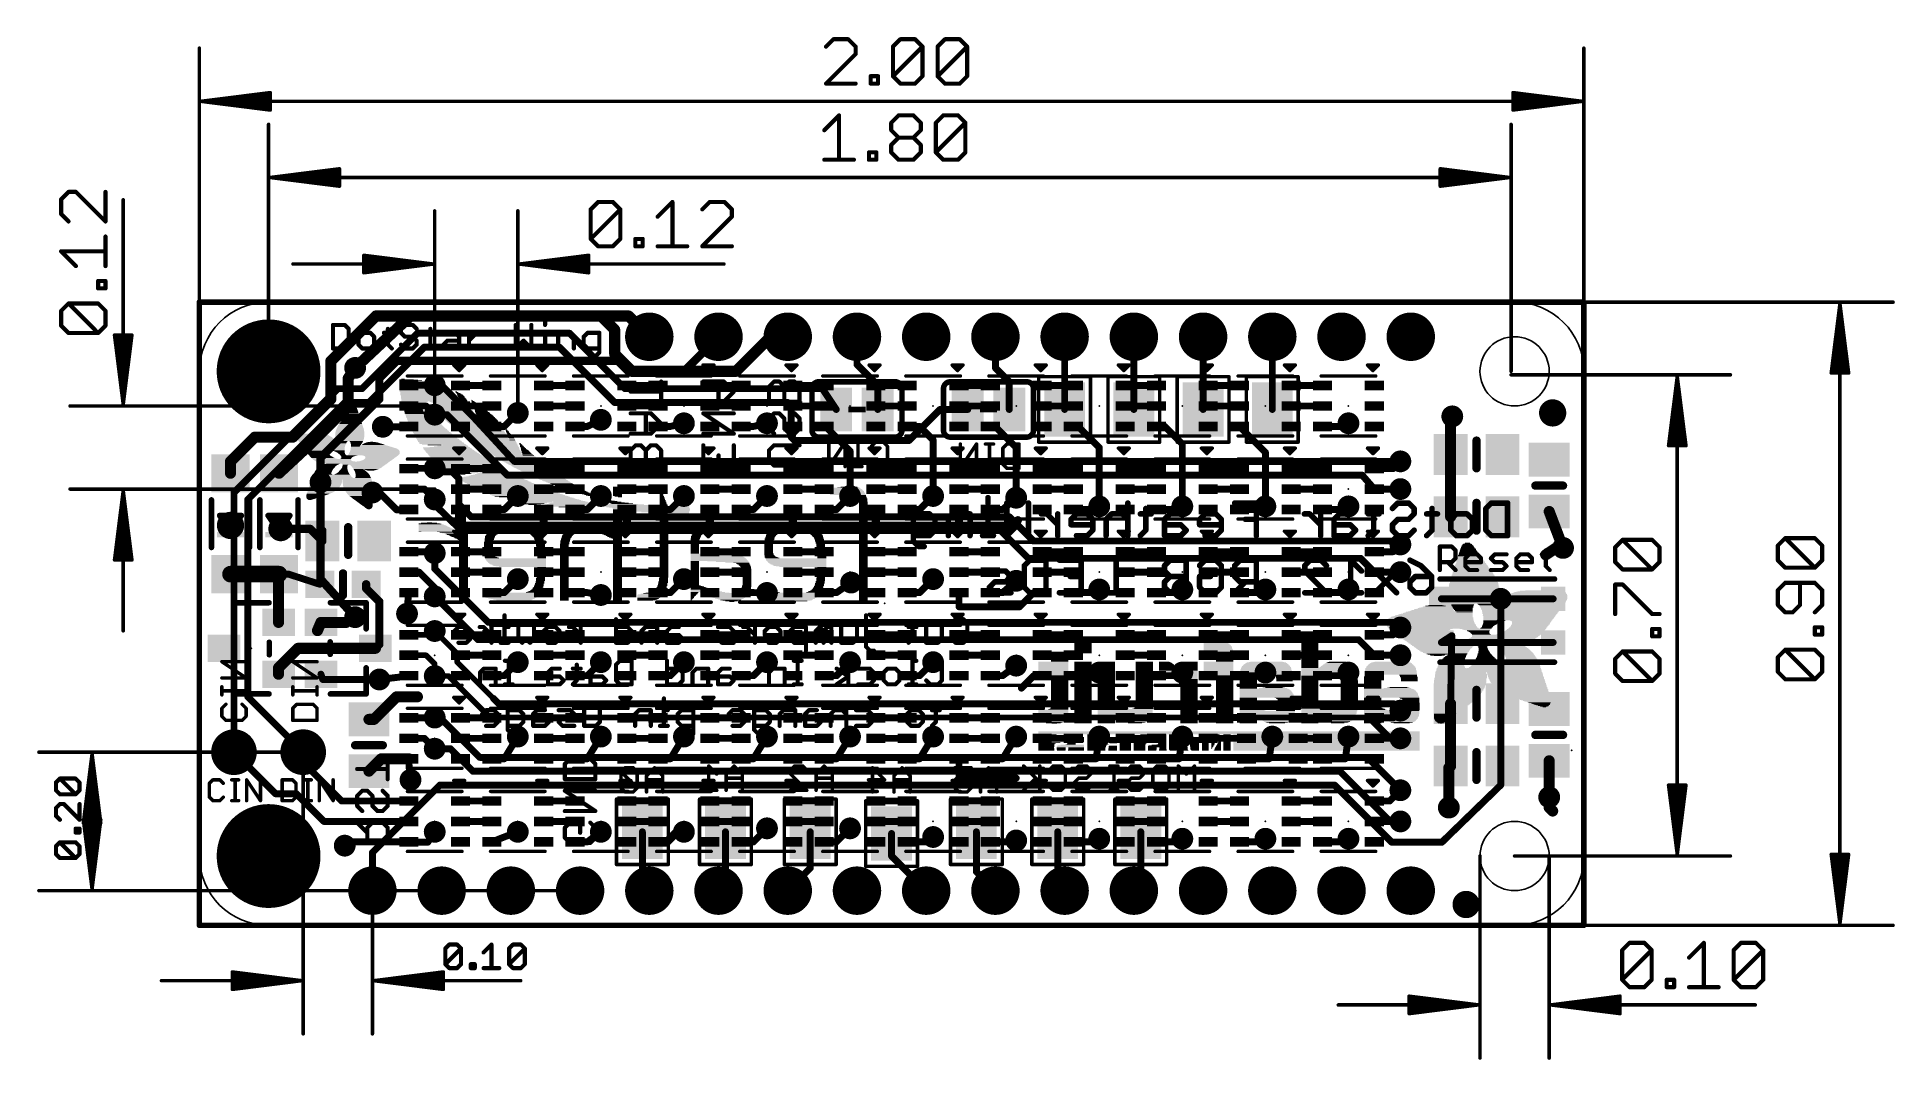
# Model space of a CAD drawing. Extents: x -6 to 62.2, y -4.9 to 32.6.
import ezdxf

# ---------------------------------------------------------------- set-up
doc = ezdxf.new("R2010")
doc.units = 0
for name, color, linetype in [('1', 12, 'CONTINUOUS'), ('16', 132, 'CONTINUOUS'), ('17', 110, 'CONTINUOUS'), ('18', 110, 'CONTINUOUS'), ('20', 53, 'CONTINUOUS'), ('21', 40, 'CONTINUOUS'), ('22', 6, 'CONTINUOUS'), ('23', 53, 'CONTINUOUS'), ('24', 53, 'CONTINUOUS'), ('47', 253, 'CONTINUOUS')]:
    doc.layers.add(name, color=color, linetype=linetype)

# ---------------------------------------------------------------- blocks, each defined once
blk = doc.blocks.new('RECT')
blk.add_solid([(-0.5, -0.5), (0.5, -0.5), (-0.5, 0.5), (0.5, 0.5)])
blk = doc.blocks.new('PIE')
at = {"const_width": 0.5}
blk.add_lwpolyline([(0, -0.25, 1), (0, 0.25, 1), (0, -0.25)], format="xyb", dxfattribs=at)
blk = doc.blocks.new('ROUNDP')
at = {"const_width": 0.5}
blk.add_lwpolyline([(0, -0.25, 1), (0, 0.25, 1), (0, -0.25)], format="xyb", dxfattribs=at)
blk = doc.blocks.new('ROUNDV')
at = {"const_width": 0.5}
blk.add_lwpolyline([(0, -0.25, 1), (0, 0.25, 1), (0, -0.25)], format="xyb", dxfattribs=at)

msp = doc.modelspace()

# ---------------------------------------------------------------- linework, layer by layer
at = {"layer": '1'}
for points, const_width in [([(0, 22.86), (0, 0)], 0.2032), ([(50.8, 22.86), (0, 22.86)], 0.2032), ([(4.826, 20.701), (6.477, 22.352)], 0.4064), ([(6.477, 22.352), (15.748, 22.352)], 0.4064), ([(15.748, 22.352), (16.51, 21.59)], 0.4064), ([(50.8, 0), (50.8, 22.86)], 0.2032), ([(19.05, 21.59), (17.78, 20.32)], 0.3048), ([(4.826, 19.304), (4.826, 20.701)], 0.4064), ([(5.461, 20.066), (5.715, 20.447)], 0.4064), ([(7.239, 20.701), (6.604, 20.066)], 0.3048), ([(15.367, 20.701), (7.239, 20.701)], 0.3048), ([(15.748, 20.32), (15.367, 20.701)], 0.3048), ([(17.78, 20.32), (15.748, 20.32)], 0.3048), ([(5.461, 19.05), (5.461, 20.066)], 0.4064), ([(6.604, 20.066), (6.604, 19.304)], 0.3048), ([(7.698, 19.812), (7.686, 19.8)], 0.254), ([(8.636, 19.812), (7.698, 19.812)], 0.254), ([(10.734, 19.8), (9.586, 19.8)], 0.254), ([(13.782, 19.8), (12.634, 19.8)], 0.254), ([(16.83, 19.8), (15.682, 19.8)], 0.254), ([(18.73, 19.8), (19.878, 19.8)], 0.254), ([(22.926, 19.8), (21.778, 19.8)], 0.254), ([(25.974, 19.8), (24.826, 19.8)], 0.254), ([(27.874, 19.8), (29.022, 19.8)], 0.254), ([(30.922, 19.8), (32.07, 19.8)], 0.254), ([(33.97, 19.8), (35.118, 19.8)], 0.254), ([(37.018, 19.8), (38.166, 19.8)], 0.254), ([(41.214, 19.8), (40.066, 19.8)], 0.254), ([(3.429, 17.907), (4.826, 19.304)], 0.4064), ([(3.937, 17.526), (5.461, 19.05)], 0.4064), ([(6.604, 19.304), (4.445, 17.145)], 0.3048), ([(8.3185, 19.05), (7.686, 19.05)], 0.254), ([(8.636, 18.7325), (8.3185, 19.05)], 0.254), ([(10.734, 19.05), (9.586, 19.05)], 0.254), ([(13.782, 19.05), (12.634, 19.05)], 0.254), ([(16.83, 19.05), (15.682, 19.05)], 0.254), ([(19.878, 19.05), (18.73, 19.05)], 0.254), ([(22.926, 19.05), (21.778, 19.05)], 0.254), ([(25.974, 19.05), (24.826, 19.05)], 0.254), ([(29.022, 19.05), (27.874, 19.05)], 0.254), ([(32.07, 19.05), (30.922, 19.05)], 0.254), ([(35.118, 19.05), (33.97, 19.05)], 0.254), ([(38.166, 19.05), (37.018, 19.05)], 0.254), ([(40.066, 19.05), (41.214, 19.05)], 0.254), ([(7.674, 18.288), (6.731, 18.288)], 0.254), ([(7.686, 18.3), (7.674, 18.288)], 0.254), ([(11.188, 18.3), (10.734, 18.3)], 0.254), ([(11.684, 18.796), (11.188, 18.3)], 0.254), ([(14.236, 18.3), (13.782, 18.3)], 0.254), ([(14.732, 18.542), (14.236, 18.3)], 0.254), ([(17.284, 18.3), (16.83, 18.3)], 0.254), ([(17.78, 18.415), (17.284, 18.3)], 0.254), ([(20.332, 18.3), (19.878, 18.3)], 0.254), ([(20.828, 18.415), (20.332, 18.3)], 0.254), ([(22.926, 18.3), (22.975, 18.3)], 0.254), ([(22.975, 18.3), (23.876, 17.399)], 0.254), ([(26.428, 18.3), (25.974, 18.3)], 0.254), ([(26.428, 18.3), (26.924, 17.804)], 0.254), ([(29.022, 18.3), (29.198, 18.3)], 0.254), ([(29.198, 18.3), (29.972, 17.526)], 0.254), ([(30.922, 18.3), (30.6825, 18.3)], 0.254), ([(32.07, 18.3), (32.246, 18.3)], 0.254), ([(32.246, 18.3), (33.02, 17.526)], 0.254), ([(35.118, 18.3), (35.421, 18.3)], 0.254), ([(35.421, 18.3), (36.068, 17.653)], 0.254), ([(38.166, 18.3), (39.116, 17.35)], 0.254), ([(41.214, 18.3), (42.049, 18.3)], 0.254), ([(42.049, 18.3), (42.164, 18.415)], 0.254), ([(45.913, 18.415), (45.974, 18.669)], 0.4064), ([(45.913, 17.272), (45.913, 18.415)], 0.4064), ([(1.143, 17.018), (2.032, 17.907)], 0.4064), ([(2.032, 17.907), (3.429, 17.907)], 0.4064), ([(2.921, 16.582), (3.937, 17.526)], 0.4064), ([(26.924, 17.804), (26.924, 15.748)], 0.254), ([(36.068, 17.653), (36.068, 15.367)], 0.254), ([(1.143, 16.582), (1.143, 17.018)], 0.4064), ([(4.445, 17.145), (4.445, 16.256)], 0.3048), ([(23.876, 17.399), (23.876, 15.748)], 0.254), ([(29.972, 17.526), (29.972, 15.6845)], 0.254), ([(33.02, 17.526), (33.02, 15.367)], 0.254), ([(39.116, 17.35), (39.116, 15.367)], 0.254), ([(44.069, 17.018), (43.803, 16.752)], 0.254), ([(45.913, 14.986), (45.913, 17.272)], 0.4064), ([(7.698, 16.764), (7.686, 16.752)], 0.254), ([(8.636, 16.764), (7.698, 16.764)], 0.254), ([(10.734, 16.752), (9.586, 16.752)], 0.254), ([(13.782, 16.752), (12.634, 16.752)], 0.254), ([(16.83, 16.752), (15.682, 16.752)], 0.254), ([(19.878, 16.752), (18.73, 16.752)], 0.254), ([(22.926, 16.752), (21.778, 16.752)], 0.254), ([(24.826, 16.752), (25.974, 16.752)], 0.254), ([(29.022, 16.752), (27.874, 16.752)], 0.254), ([(30.922, 16.752), (32.07, 16.752)], 0.254), ([(33.97, 16.752), (35.118, 16.752)], 0.254), ([(38.166, 16.752), (37.018, 16.752)], 0.254), ([(41.214, 16.752), (40.066, 16.752)], 0.254), ([(43.803, 16.752), (43.114, 16.752)], 0.254), ([(6.604, 15.875), (6.35, 15.875)], 0.254), ([(7.239, 15.24), (6.604, 15.875)], 0.254), ([(8.255, 16.002), (7.686, 16.002)], 0.254), ([(8.636, 15.621), (8.255, 16.002)], 0.254), ([(10.734, 16.002), (9.586, 16.002)], 0.254), ([(11.684, 15.748), (11.188, 15.252)], 0.254), ([(13.782, 16.002), (12.634, 16.002)], 0.254), ([(14.732, 15.748), (14.236, 15.252)], 0.254), ([(16.83, 16.002), (15.682, 16.002)], 0.254), ([(17.78, 15.748), (17.284, 15.252)], 0.254), ([(19.878, 16.002), (18.73, 16.002)], 0.254), ([(20.828, 15.748), (20.332, 15.252)], 0.254), ([(22.926, 16.002), (21.778, 16.002)], 0.254), ([(23.876, 15.748), (23.38, 15.252)], 0.254), ([(25.974, 16.002), (24.826, 16.002)], 0.254), ([(26.924, 15.748), (26.428, 15.252)], 0.254), ([(27.874, 16.002), (29.022, 16.002)], 0.254), ([(29.972, 15.6845), (29.476, 15.252)], 0.254), ([(30.922, 16.002), (32.07, 16.002)], 0.254), ([(35.118, 16.002), (33.97, 16.002)], 0.254), ([(37.018, 16.002), (38.166, 16.002)], 0.254), ([(40.066, 16.002), (41.214, 16.002)], 0.254), ([(44.069, 16.002), (43.114, 16.002)], 0.254), ([(7.674, 15.24), (7.239, 15.24)], 0.254), ([(7.686, 15.252), (7.674, 15.24)], 0.254), ([(9.586, 15.252), (9.586, 14.605)], 0.4064), ([(11.188, 15.252), (10.734, 15.252)], 0.254), ([(12.634, 15.252), (12.634, 14.605)], 0.3048), ([(14.236, 15.252), (13.782, 15.252)], 0.254), ([(15.682, 15.252), (15.682, 14.605)], 0.3048), ([(17.284, 15.252), (16.83, 15.252)], 0.254), ([(18.73, 15.252), (18.73, 14.605)], 0.3048), ([(20.332, 15.252), (19.878, 15.252)], 0.254), ([(21.778, 15.252), (21.778, 14.605)], 0.3048), ([(23.38, 15.252), (22.926, 15.252)], 0.254), ([(24.826, 15.252), (24.826, 14.605)], 0.3048), ([(26.428, 15.252), (25.974, 15.252)], 0.254), ([(27.874, 15.252), (27.874, 14.605)], 0.3048), ([(29.476, 15.252), (29.022, 15.252)], 0.254), ([(29.7815, 14.605), (30.033, 14.8565)], 0.3048), ([(32.07, 15.252), (32.905, 15.252)], 0.254), ([(32.905, 15.252), (33.02, 15.367)], 0.254), ([(35.118, 15.252), (35.953, 15.252)], 0.254), ([(35.953, 15.252), (36.068, 15.367)], 0.254), ([(38.166, 15.252), (39.001, 15.252)], 0.254), ([(39.001, 15.252), (39.116, 15.367)], 0.254), ([(41.214, 15.252), (42.049, 15.252)], 0.254), ([(42.049, 15.252), (42.164, 15.367)], 0.254), ([(49.53, 15.179), (50.038, 13.843)], 0.4064), ([(4.0665, 14.5415), (2.9845, 14.5415)], 0.3048), ([(4.511, 14.097), (4.0665, 14.5415)], 0.3048), ([(4.511, 14.097), (4.511, 14.4805)], 0.3048), ([(9.586, 14.605), (12.5095, 14.605)], 0.4064), ([(12.5095, 14.605), (15.6845, 14.605)], 0.4064), ([(12.634, 14.605), (12.5095, 14.605)], 0.3048), ([(15.6845, 14.605), (18.669, 14.605)], 0.4064), ([(15.682, 14.605), (15.6845, 14.605)], 0.3048), ([(18.669, 14.605), (21.9075, 14.605)], 0.4064), ([(18.73, 14.605), (18.669, 14.605)], 0.3048), ([(21.778, 14.605), (21.9075, 14.605)], 0.3048), ([(21.9075, 14.605), (24.892, 14.605)], 0.4064), ([(24.826, 14.605), (24.892, 14.605)], 0.3048), ([(24.892, 14.605), (25.527, 14.605)], 0.4064), ([(25.527, 14.605), (29.7815, 14.605)], 0.4064), ([(27.874, 14.605), (25.527, 14.605)], 0.3048), ([(8.5845, 13.704), (7.686, 13.704)], 0.254), ([(8.636, 13.6525), (8.5845, 13.704)], 0.254), ([(10.734, 13.704), (9.586, 13.704)], 0.254), ([(13.782, 13.704), (12.634, 13.704)], 0.254), ([(16.83, 13.704), (15.682, 13.704)], 0.254), ([(19.878, 13.704), (18.73, 13.704)], 0.254), ([(21.778, 13.704), (22.926, 13.704)], 0.254), ([(24.826, 13.704), (25.974, 13.704)], 0.254), ([(29.022, 13.704), (27.874, 13.704)], 0.254), ([(30.922, 13.704), (32.07, 13.704)], 0.254), ([(33.97, 13.704), (35.118, 13.704)], 0.254), ([(37.018, 13.704), (38.166, 13.704)], 0.254), ([(40.066, 13.704), (41.214, 13.704)], 0.254), ([(43.803, 13.704), (43.114, 13.704)], 0.254), ([(44.069, 13.97), (43.803, 13.704)], 0.254), ([(1.143, 12.882), (2.921, 12.882)], 0.6096), ([(2.905, 12.866), (2.921, 12.882)], 0.4064), ([(2.905, 11.11), (2.905, 12.866)], 0.4064), ([(3.269, 12.882), (2.921, 12.882)], 0.254), ([(4.4205, 12.5095), (3.269, 12.882)], 0.254), ([(7.686, 12.954), (8.0645, 12.954)], 0.254), ([(8.0645, 12.954), (8.636, 12.3825)], 0.254), ([(10.734, 12.954), (9.586, 12.954)], 0.254), ([(13.782, 12.954), (12.634, 12.954)], 0.254), ([(16.83, 12.954), (15.682, 12.954)], 0.254), ([(19.878, 12.954), (18.73, 12.954)], 0.254), ([(22.926, 12.954), (21.778, 12.954)], 0.254), ([(25.974, 12.954), (24.826, 12.954)], 0.254), ([(27.874, 12.954), (29.022, 12.954)], 0.254), ([(32.07, 12.954), (30.922, 12.954)], 0.254), ([(35.118, 12.954), (33.97, 12.954)], 0.254), ([(38.166, 12.954), (37.018, 12.954)], 0.254), ([(40.066, 12.954), (41.214, 12.954)], 0.254), ([(44.069, 12.954), (43.114, 12.954)], 0.254), ([(6.1205, 12.5095), (6.1205, 12.358)], 0.3048), ([(6.1205, 12.358), (6.604, 11.8745)], 0.3048), ([(7.674, 12.192), (7.62, 11.43)], 0.254), ([(7.686, 12.204), (7.674, 12.192)], 0.254), ([(8.636, 12.3825), (8.636, 12.065)], 0.254), ([(11.188, 12.204), (10.734, 12.204)], 0.254), ([(11.684, 12.7), (11.188, 12.204)], 0.254), ([(14.236, 12.204), (13.782, 12.204)], 0.254), ([(14.732, 12.1158), (14.236, 12.204)], 0.254), ([(17.284, 12.204), (16.83, 12.204)], 0.254), ([(17.78, 12.7), (17.284, 12.204)], 0.254), ([(20.332, 12.204), (19.878, 12.204)], 0.254), ([(20.828, 12.192), (20.332, 12.204)], 0.254), ([(23.38, 12.204), (22.926, 12.204)], 0.254), ([(23.9141, 12.573), (23.38, 12.204)], 0.254), ([(26.428, 12.204), (25.974, 12.204)], 0.254), ([(26.924, 12.7), (26.428, 12.204)], 0.254), ([(27.874, 12.204), (27.874, 11.684)], 0.254), ([(29.476, 12.204), (29.022, 12.204)], 0.254), ([(29.972, 12.6365), (29.476, 12.204)], 0.254), ([(30.619, 12.204), (30.099, 11.684)], 0.254), ([(30.922, 12.204), (30.619, 12.204)], 0.254), ([(32.07, 12.204), (32.905, 12.204)], 0.254), ([(32.905, 12.204), (33.02, 12.319)], 0.254), ([(35.118, 12.204), (35.953, 12.204)], 0.254), ([(35.953, 12.204), (36.068, 12.319)], 0.254), ([(38.166, 12.204), (39.001, 12.204)], 0.254), ([(39.001, 12.204), (39.116, 12.319)], 0.254), ([(41.214, 12.204), (42.049, 12.204)], 0.254), ([(42.049, 12.204), (42.164, 12.319)], 0.254), ([(6.604, 11.8745), (6.604, 10.303)], 0.3048), ([(27.874, 11.684), (30.099, 11.684)], 0.254), ([(47.752, 11.976), (45.575, 11.976)], 0.254), ([(49.675, 11.976), (47.752, 11.976)], 0.254), ([(4.334, 10.811), (4.461, 11.11)], 0.4064), ([(5.384, 11.11), (4.461, 11.11)], 0.4064), ([(5.461, 11.187), (5.384, 11.11)], 0.3048), ([(5.715, 11.303), (5.461, 11.187)], 0.3048), ([(44.069, 10.922), (43.803, 10.656)], 0.254), ([(2.905, 9.4455), (3.6195, 10.16)], 0.4064), ([(3.6195, 10.16), (6.461, 10.16)], 0.4064), ([(6.604, 10.303), (6.461, 10.16)], 0.3048), ([(7.686, 10.656), (8.497, 10.656)], 0.2032), ([(8.497, 10.656), (8.636, 10.795)], 0.2032), ([(10.734, 10.656), (9.586, 10.656)], 0.254), ([(13.782, 10.656), (12.634, 10.656)], 0.254), ([(16.83, 10.656), (15.682, 10.656)], 0.254), ([(18.73, 10.656), (19.878, 10.656)], 0.254), ([(21.778, 10.656), (22.926, 10.656)], 0.254), ([(24.826, 10.656), (25.974, 10.656)], 0.254), ([(27.874, 10.656), (29.022, 10.656)], 0.254), ([(30.922, 10.656), (32.07, 10.656)], 0.254), ([(33.97, 10.656), (35.118, 10.656)], 0.254), ([(37.018, 10.656), (38.166, 10.656)], 0.254), ([(40.066, 10.656), (41.214, 10.656)], 0.254), ([(43.803, 10.656), (43.114, 10.656)], 0.254), ([(45.575, 10.376), (45.956, 10.625)], 0.254), ([(49.675, 10.376), (45.575, 10.376)], 0.254), ([(45.956, 10.625), (45.913, 8.128)], 0.254), ([(2.905, 9.21), (2.905, 9.4455)], 0.4064), ([(7.686, 9.906), (8.3185, 9.906)], 0.2032), ([(8.3185, 9.906), (8.636, 9.5885)], 0.2032), ([(8.636, 9.5885), (8.636, 9.144)], 0.2032), ([(10.734, 9.906), (9.586, 9.906)], 0.254), ([(11.684, 9.652), (11.188, 9.156)], 0.254), ([(13.782, 9.906), (12.634, 9.906)], 0.254), ([(14.732, 9.652), (14.236, 9.156)], 0.254), ([(16.83, 9.906), (15.682, 9.906)], 0.254), ([(17.78, 9.652), (17.284, 9.156)], 0.254), ([(19.878, 9.906), (18.73, 9.906)], 0.254), ([(20.828, 9.652), (20.332, 9.156)], 0.254), ([(22.926, 9.906), (21.778, 9.906)], 0.254), ([(23.876, 9.652), (23.38, 9.156)], 0.254), ([(25.974, 9.906), (24.826, 9.906)], 0.254), ([(26.924, 9.652), (26.428, 9.156)], 0.254), ([(29.022, 9.906), (27.874, 9.906)], 0.254), ([(29.972, 9.525), (29.476, 9.156)], 0.254), ([(30.922, 9.906), (32.07, 9.906)], 0.254), ([(35.118, 9.906), (33.97, 9.906)], 0.254), ([(38.166, 9.906), (37.018, 9.906)], 0.254), ([(41.214, 9.906), (40.066, 9.906)], 0.254), ([(44.069, 9.906), (43.114, 9.906)], 0.254), ([(4.461, 9.21), (4.527, 9.017)], 0.254), ([(4.527, 9.017), (6.604, 9.017)], 0.254), ([(7.674, 9.144), (6.604, 9.017)], 0.254), ([(7.686, 9.156), (7.674, 9.144)], 0.254), ([(11.188, 9.156), (10.734, 9.156)], 0.254), ([(14.236, 9.156), (13.782, 9.156)], 0.254), ([(17.284, 9.156), (16.83, 9.156)], 0.254), ([(20.332, 9.156), (19.878, 9.156)], 0.254), ([(23.38, 9.156), (22.926, 9.156)], 0.254), ([(26.428, 9.156), (25.974, 9.156)], 0.254), ([(29.476, 9.156), (29.022, 9.156)], 0.254), ([(30.619, 9.156), (30.1625, 8.6995)], 0.254), ([(30.922, 9.156), (30.619, 9.156)], 0.254), ([(32.07, 9.156), (32.905, 9.156)], 0.254), ([(32.905, 9.156), (33.02, 9.271)], 0.254), ([(35.118, 9.156), (35.953, 9.156)], 0.254), ([(35.953, 9.156), (36.068, 9.271)], 0.254), ([(38.166, 9.156), (39.001, 9.156)], 0.254), ([(39.001, 9.156), (39.116, 9.271)], 0.254), ([(41.214, 9.156), (42.049, 9.156)], 0.254), ([(42.049, 9.156), (42.164, 9.271)], 0.254), ([(6.411, 7.554), (7.239, 8.382)], 0.4064), ([(7.239, 8.382), (8.001, 8.382)], 0.4064), ([(45.913, 8.128), (45.913, 5.842)], 0.4064), ([(6.223, 7.554), (6.411, 7.554)], 0.4064), ([(8.751, 7.608), (7.686, 7.608)], 0.254), ([(8.636, 7.62), (8.751, 7.608)], 0.254), ([(10.734, 7.608), (9.586, 7.608)], 0.254), ([(13.782, 7.608), (12.634, 7.608)], 0.254), ([(16.83, 7.608), (15.682, 7.608)], 0.254), ([(19.878, 7.608), (18.73, 7.608)], 0.254), ([(22.926, 7.608), (21.778, 7.608)], 0.254), ([(25.974, 7.608), (24.826, 7.608)], 0.254), ([(27.874, 7.608), (29.022, 7.608)], 0.254), ([(32.07, 7.608), (30.922, 7.608)], 0.254), ([(33.97, 7.608), (35.118, 7.608)], 0.254), ([(38.354, 7.62), (37.018, 7.62)], 0.254), ([(37.018, 7.62), (37.018, 7.608)], 0.254), ([(38.354, 7.608), (38.354, 7.62)], 0.254), ([(38.42, 7.608), (38.354, 7.608)], 0.254), ([(40.32, 7.608), (41.214, 7.608)], 0.254), ([(43.803, 7.608), (43.114, 7.608)], 0.254), ([(44.069, 7.874), (43.803, 7.608)], 0.254), ([(8.255, 6.858), (7.686, 6.858)], 0.254), ([(8.636, 6.477), (8.255, 6.858)], 0.254), ([(10.734, 6.858), (9.586, 6.858)], 0.254), ([(11.684, 6.9215), (11.188, 6.108)], 0.254), ([(13.782, 6.858), (12.634, 6.858)], 0.254), ([(14.732, 6.9215), (14.236, 6.108)], 0.254), ([(16.83, 6.858), (15.682, 6.858)], 0.254), ([(17.78, 6.9215), (17.284, 6.108)], 0.254), ([(19.878, 6.858), (18.73, 6.858)], 0.254), ([(20.828, 6.9215), (20.332, 6.108)], 0.254), ([(22.926, 6.858), (21.778, 6.858)], 0.254), ([(23.876, 6.9215), (23.38, 6.108)], 0.254), ([(25.974, 6.858), (24.826, 6.858)], 0.254), ([(26.924, 6.9215), (26.428, 6.108)], 0.254), ([(29.022, 6.858), (27.874, 6.858)], 0.254), ([(29.476, 6.108), (29.972, 6.9215)], 0.254), ([(30.922, 6.858), (32.07, 6.858)], 0.254), ([(32.905, 6.108), (33.02, 6.9215)], 0.254), ([(35.118, 6.858), (33.97, 6.858)], 0.254), ([(35.953, 6.108), (36.068, 6.9215)], 0.254), ([(38.42, 6.858), (37.018, 6.858)], 0.254), ([(39.255, 6.108), (39.37, 6.9215)], 0.254), ([(41.214, 6.858), (40.32, 6.858)], 0.254), ([(42.049, 6.108), (42.164, 6.9215)], 0.254), ([(44.069, 6.858), (43.114, 6.858)], 0.254), ([(1.27, 6.35), (2.794, 4.826)], 0.254), ([(3.81, 6.35), (3.81, 5.969)], 0.254), ([(6.223, 5.654), (6.677, 6.108)], 0.4064), ([(6.677, 6.108), (7.686, 6.108)], 0.4064), ([(7.686, 6.108), (7.674, 6.096)], 0.254), ([(7.674, 6.096), (7.747, 5.334)], 0.254), ([(11.188, 6.108), (10.734, 6.108)], 0.254), ([(14.236, 6.108), (13.782, 6.108)], 0.254), ([(17.284, 6.108), (16.83, 6.108)], 0.254), ([(20.332, 6.108), (19.878, 6.108)], 0.254), ([(23.38, 6.108), (22.926, 6.108)], 0.254), ([(26.428, 6.108), (25.974, 6.108)], 0.254), ([(27.874, 6.108), (27.874, 5.3975)], 0.254), ([(29.022, 6.108), (29.476, 6.108)], 0.254), ([(30.922, 6.108), (30.6825, 6.108)], 0.254), ([(32.07, 6.108), (32.905, 6.108)], 0.254), ([(35.118, 6.108), (35.953, 6.108)], 0.254), ([(38.42, 6.108), (39.255, 6.108)], 0.254), ([(41.214, 6.108), (42.049, 6.108)], 0.254), ([(49.53, 6.035), (49.53, 4.699)], 0.4064), ([(3.81, 5.969), (5.219, 4.56)], 0.254), ([(27.874, 5.3975), (29.972, 5.3975)], 0.254), ([(45.913, 5.842), (45.847, 5.776)], 0.4064), ([(45.847, 5.776), (45.847, 4.318)], 0.4064), ([(3.556, 4.826), (2.794, 4.826)], 0.254), ([(4.572, 3.81), (3.556, 4.826)], 0.254), ([(44.069, 4.953), (43.676, 4.56)], 0.254), ([(5.219, 4.56), (7.686, 4.56)], 0.254), ([(10.734, 4.56), (9.586, 4.56)], 0.254), ([(13.782, 4.56), (12.634, 4.56)], 0.254), ([(16.83, 4.56), (15.682, 4.56)], 0.254), ([(19.878, 4.56), (18.73, 4.56)], 0.254), ([(22.926, 4.56), (21.778, 4.56)], 0.254), ([(25.974, 4.56), (24.826, 4.56)], 0.254), ([(29.022, 4.56), (27.874, 4.56)], 0.254), ([(30.922, 4.56), (32.07, 4.56)], 0.254), ([(33.97, 4.56), (35.118, 4.56)], 0.254), ([(37.018, 4.56), (38.166, 4.56)], 0.254), ([(41.214, 4.56), (40.066, 4.56)], 0.254), ([(43.676, 4.56), (43.114, 4.56)], 0.254), ([(7.686, 3.81), (4.572, 3.81)], 0.254), ([(8.382, 3.048), (8.636, 3.429)], 0.254), ([(10.734, 3.81), (9.586, 3.81)], 0.254), ([(11.3785, 3.314), (10.734, 3.06)], 0.254), ([(11.684, 3.429), (11.3785, 3.314)], 0.254), ([(13.782, 3.81), (12.634, 3.81)], 0.254), ([(14.732, 3.429), (14.236, 3.06)], 0.254), ([(16.83, 3.81), (15.682, 3.81)], 0.254), ([(17.157, 3.06), (17.526, 3.429)], 0.3048), ([(17.78, 3.429), (17.526, 3.429)], 0.254), ([(19.878, 3.81), (18.73, 3.81)], 0.254), ([(20.828, 3.556), (20.332, 3.06)], 0.254), ([(22.926, 3.81), (21.778, 3.81)], 0.254), ([(23.876, 3.556), (23.38, 3.06)], 0.254), ([(25.974, 3.81), (24.826, 3.81)], 0.254), ([(29.022, 3.81), (27.874, 3.81)], 0.254), ([(32.07, 3.81), (30.922, 3.81)], 0.254), ([(35.118, 3.81), (33.97, 3.81)], 0.254), ([(38.166, 3.81), (37.018, 3.81)], 0.254), ([(40.066, 3.81), (41.214, 3.81)], 0.254), ([(44.069, 3.81), (43.114, 3.81)], 0.254), ([(5.473, 3.06), (5.334, 2.921)], 0.254), ([(7.686, 3.06), (5.473, 3.06)], 0.254), ([(7.686, 3.06), (7.674, 3.048)], 0.254), ([(7.674, 3.048), (8.382, 3.048)], 0.254), ([(14.236, 3.06), (13.782, 3.06)], 0.254), ([(16.83, 3.06), (17.157, 3.06)], 0.3048), ([(20.332, 3.06), (19.878, 3.06)], 0.254), ([(23.38, 3.06), (22.926, 3.06)], 0.254), ([(26.682, 3.06), (25.974, 3.06)], 0.254), ([(26.924, 3.2385), (26.682, 3.06)], 0.254), ([(29.022, 3.06), (29.9205, 3.06)], 0.254), ([(29.9205, 3.06), (29.972, 3.1115)], 0.254), ([(32.07, 3.06), (32.905, 3.06)], 0.254), ([(32.905, 3.06), (33.02, 3.175)], 0.254), ([(35.118, 3.06), (35.953, 3.06)], 0.254), ([(35.953, 3.06), (36.068, 3.175)], 0.254), ([(38.166, 3.06), (39.001, 3.06)], 0.254), ([(39.001, 3.06), (39.116, 3.175)], 0.254), ([(41.214, 3.06), (42.049, 3.06)], 0.254), ([(42.049, 3.06), (42.164, 3.175)], 0.254), ([(0, 0), (50.8, 0)], 0.2032)]:
    msp.add_lwpolyline(points, dxfattribs=dict(at, const_width=const_width))
for points, const_width in [([(0.0508, 22.86, 1), (-0.0508, 22.86)], 0.1016), ([(0, 22.9108, 1), (0, 22.8092)], 0.1016), ([(6.477, 22.4536, 1), (6.477, 22.2504)], 0.2032), ([(6.5488, 22.2802, 1), (6.4052, 22.4238)], 0.2032), ([(15.8198, 22.4238, 1), (15.6762, 22.2802)], 0.2032), ([(15.748, 22.2504, 1), (15.748, 22.4536)], 0.2032), ([(50.8508, 22.86, 1), (50.7492, 22.86)], 0.1016), ([(50.8, 22.8092, 1), (50.8, 22.9108)], 0.1016), ([(16.4382, 21.5182, 1), (16.5818, 21.6618)], 0.2032), ([(19.1039, 21.5361, 1), (18.9961, 21.6439)], 0.1524), ([(4.9276, 20.701, 1), (4.7244, 20.701)], 0.2032), ([(4.7542, 20.7728, 1), (4.8978, 20.6292)], 0.2032), ([(5.7995, 20.3906, 1), (5.6305, 20.5034)], 0.2032), ([(7.239, 20.7772, 1), (7.239, 20.6248)], 0.1524), ([(7.2929, 20.6471, 1), (7.1851, 20.7549)], 0.1524), ([(15.4209, 20.7549, 1), (15.3131, 20.6471)], 0.1524), ([(15.367, 20.6248, 1), (15.367, 20.7772)], 0.1524), ([(15.748, 20.3962, 1), (15.748, 20.2438)], 0.1524), ([(15.6941, 20.2661, 1), (15.8019, 20.3739)], 0.1524), ([(17.7261, 20.3739, 1), (17.8339, 20.2661)], 0.1524), ([(17.78, 20.2438, 1), (17.78, 20.3962)], 0.1524), ([(5.5626, 20.066, 1), (5.3594, 20.066)], 0.2032), ([(5.3765, 20.1224, 1), (5.5455, 20.0096)], 0.2032), ([(6.6802, 20.066, 1), (6.5278, 20.066)], 0.1524), ([(6.5501, 20.1199, 1), (6.6579, 20.0121)], 0.1524), ([(7.6411, 19.8449, 1), (7.7309, 19.7551)], 0.127), ([(7.698, 19.8755, 1), (7.698, 19.7485)], 0.127), ([(7.7429, 19.7671, 1), (7.6531, 19.8569)], 0.127), ([(8.636, 19.7485, 1), (8.636, 19.8755)], 0.127), ([(9.586, 19.8635, 1), (9.586, 19.7365)], 0.127), ([(10.734, 19.7365, 1), (10.734, 19.8635)], 0.127), ([(12.634, 19.8635, 1), (12.634, 19.7365)], 0.127), ([(13.782, 19.7365, 1), (13.782, 19.8635)], 0.127), ([(15.682, 19.8635, 1), (15.682, 19.7365)], 0.127), ([(16.83, 19.7365, 1), (16.83, 19.8635)], 0.127), ([(18.73, 19.8635, 1), (18.73, 19.7365)], 0.127), ([(19.878, 19.7365, 1), (19.878, 19.8635)], 0.127), ([(21.778, 19.8635, 1), (21.778, 19.7365)], 0.127), ([(22.926, 19.7365, 1), (22.926, 19.8635)], 0.127), ([(24.826, 19.8635, 1), (24.826, 19.7365)], 0.127), ([(25.974, 19.7365, 1), (25.974, 19.8635)], 0.127), ([(27.874, 19.8635, 1), (27.874, 19.7365)], 0.127), ([(29.022, 19.7365, 1), (29.022, 19.8635)], 0.127), ([(30.922, 19.8635, 1), (30.922, 19.7365)], 0.127), ([(32.07, 19.7365, 1), (32.07, 19.8635)], 0.127), ([(33.97, 19.8635, 1), (33.97, 19.7365)], 0.127), ([(35.118, 19.7365, 1), (35.118, 19.8635)], 0.127), ([(37.018, 19.8635, 1), (37.018, 19.7365)], 0.127), ([(38.166, 19.7365, 1), (38.166, 19.8635)], 0.127), ([(40.066, 19.8635, 1), (40.066, 19.7365)], 0.127), ([(41.214, 19.7365, 1), (41.214, 19.8635)], 0.127), ([(4.7244, 19.304, 1), (4.9276, 19.304)], 0.2032), ([(4.8978, 19.2322, 1), (4.7542, 19.3758)], 0.2032), ([(5.3594, 19.05, 1), (5.5626, 19.05)], 0.2032), ([(5.5328, 18.9782, 1), (5.3892, 19.1218)], 0.2032), ([(6.5278, 19.304, 1), (6.6802, 19.304)], 0.1524), ([(6.6579, 19.2501, 1), (6.5501, 19.3579)], 0.1524), ([(7.686, 19.1135, 1), (7.686, 18.9865)], 0.127), ([(8.3634, 19.0949, 1), (8.2736, 19.0051)], 0.127), ([(8.3185, 18.9865, 1), (8.3185, 19.1135)], 0.127), ([(9.586, 19.1135, 1), (9.586, 18.9865)], 0.127), ([(10.734, 18.9865, 1), (10.734, 19.1135)], 0.127), ([(12.634, 19.1135, 1), (12.634, 18.9865)], 0.127), ([(13.782, 18.9865, 1), (13.782, 19.1135)], 0.127), ([(15.682, 19.1135, 1), (15.682, 18.9865)], 0.127), ([(16.83, 18.9865, 1), (16.83, 19.1135)], 0.127), ([(18.73, 19.1135, 1), (18.73, 18.9865)], 0.127), ([(19.878, 18.9865, 1), (19.878, 19.1135)], 0.127), ([(21.778, 19.1135, 1), (21.778, 18.9865)], 0.127), ([(22.926, 18.9865, 1), (22.926, 19.1135)], 0.127), ([(24.826, 19.1135, 1), (24.826, 18.9865)], 0.127), ([(25.974, 18.9865, 1), (25.974, 19.1135)], 0.127), ([(27.874, 19.1135, 1), (27.874, 18.9865)], 0.127), ([(29.022, 18.9865, 1), (29.022, 19.1135)], 0.127), ([(30.922, 19.1135, 1), (30.922, 18.9865)], 0.127), ([(32.07, 18.9865, 1), (32.07, 19.1135)], 0.127), ([(33.97, 19.1135, 1), (33.97, 18.9865)], 0.127), ([(35.118, 18.9865, 1), (35.118, 19.1135)], 0.127), ([(37.018, 19.1135, 1), (37.018, 18.9865)], 0.127), ([(38.166, 18.9865, 1), (38.166, 19.1135)], 0.127), ([(40.066, 19.1135, 1), (40.066, 18.9865)], 0.127), ([(41.214, 18.9865, 1), (41.214, 19.1135)], 0.127), ([(6.731, 18.3515, 1), (6.731, 18.2245)], 0.127), ([(7.7309, 18.2551, 1), (7.6411, 18.3449)], 0.127), ([(7.674, 18.2245, 1), (7.674, 18.3515)], 0.127), ([(8.5911, 18.6876, 1), (8.6809, 18.7774)], 0.127), ([(10.734, 18.3635, 1), (10.734, 18.2365)], 0.127), ([(11.1431, 18.3449, 1), (11.2329, 18.2551)], 0.127), ([(11.188, 18.2365, 1), (11.188, 18.3635)], 0.127), ([(11.7289, 18.7511, 1), (11.6391, 18.8409)], 0.127), ([(13.782, 18.3635, 1), (13.782, 18.2365)], 0.127), ([(14.2082, 18.3571, 1), (14.2638, 18.2429)], 0.127), ([(14.236, 18.2365, 1), (14.236, 18.3635)], 0.127), ([(14.7598, 18.4849, 1), (14.7042, 18.5991)], 0.127), ([(16.83, 18.3635, 1), (16.83, 18.2365)], 0.127), ([(17.2697, 18.3619, 1), (17.2983, 18.2381)], 0.127), ([(17.284, 18.2365, 1), (17.284, 18.3635)], 0.127), ([(17.7943, 18.3531, 1), (17.7657, 18.4769)], 0.127), ([(19.878, 18.3635, 1), (19.878, 18.2365)], 0.127), ([(20.3177, 18.3619, 1), (20.3463, 18.2381)], 0.127), ([(20.332, 18.2365, 1), (20.332, 18.3635)], 0.127), ([(20.8423, 18.3531, 1), (20.8137, 18.4769)], 0.127), ([(22.926, 18.3635, 1), (22.926, 18.2365)], 0.127), ([(23.0199, 18.3449, 1), (22.9301, 18.2551)], 0.127), ([(22.975, 18.2365, 1), (22.975, 18.3635)], 0.127), ([(25.974, 18.3635, 1), (25.974, 18.2365)], 0.127), ([(26.4729, 18.3449, 1), (26.3831, 18.2551)], 0.127), ([(26.428, 18.2365, 1), (26.428, 18.3635)], 0.127), ([(29.022, 18.3635, 1), (29.022, 18.2365)], 0.127), ([(29.2429, 18.3449, 1), (29.1531, 18.2551)], 0.127), ([(29.198, 18.2365, 1), (29.198, 18.3635)], 0.127), ([(30.6825, 18.3635, 1), (30.6825, 18.2365)], 0.127), ([(30.922, 18.2365, 1), (30.922, 18.3635)], 0.127), ([(32.07, 18.3635, 1), (32.07, 18.2365)], 0.127), ([(32.2909, 18.3449, 1), (32.2011, 18.2551)], 0.127), ([(32.246, 18.2365, 1), (32.246, 18.3635)], 0.127), ([(35.118, 18.3635, 1), (35.118, 18.2365)], 0.127), ([(35.4659, 18.3449, 1), (35.3761, 18.2551)], 0.127), ([(35.421, 18.2365, 1), (35.421, 18.3635)], 0.127), ([(38.2109, 18.3449, 1), (38.1211, 18.2551)], 0.127), ([(41.214, 18.3635, 1), (41.214, 18.2365)], 0.127), ([(42.0041, 18.3449, 1), (42.0939, 18.2551)], 0.127), ([(42.049, 18.2365, 1), (42.049, 18.3635)], 0.127), ([(42.2089, 18.3701, 1), (42.1191, 18.4599)], 0.127), ([(46.0146, 18.415, 1), (45.8114, 18.415)], 0.2032), ([(45.8142, 18.4387, 1), (46.0118, 18.3913)], 0.2032), ([(46.0728, 18.6453, 1), (45.8752, 18.6927)], 0.2032), ([(2.032, 18.0086, 1), (2.032, 17.8054)], 0.2032), ([(2.1038, 17.8352, 1), (1.9602, 17.9788)], 0.2032), ([(3.3572, 17.9788, 1), (3.5008, 17.8352)], 0.2032), ([(3.429, 17.8054, 1), (3.429, 18.0086)], 0.2032), ([(4.0062, 17.4516, 1), (3.8678, 17.6004)], 0.2032), ([(7.6291, 18.3329, 1), (7.7189, 18.2431)], 0.127), ([(26.9875, 17.804, 1), (26.8605, 17.804)], 0.127), ([(26.8791, 17.7591, 1), (26.9689, 17.8489)], 0.127), ([(36.1315, 17.653, 1), (36.0045, 17.653)], 0.127), ([(36.0231, 17.6081, 1), (36.1129, 17.6979)], 0.127), ([(1.2446, 17.018, 1), (1.0414, 17.018)], 0.2032), ([(1.0712, 17.0898, 1), (1.2148, 16.9462)], 0.2032), ([(3.8652, 17.5978, 1), (4.0088, 17.4542)], 0.2032), ([(4.5212, 17.145, 1), (4.3688, 17.145)], 0.1524), ([(4.3911, 17.1989, 1), (4.4989, 17.0911)], 0.1524), ([(23.9395, 17.399, 1), (23.8125, 17.399)], 0.127), ([(23.8311, 17.3541, 1), (23.9209, 17.4439)], 0.127), ([(30.0355, 17.526, 1), (29.9085, 17.526)], 0.127), ([(29.9271, 17.4811, 1), (30.0169, 17.5709)], 0.127), ([(33.0835, 17.526, 1), (32.9565, 17.526)], 0.127), ([(32.9751, 17.4811, 1), (33.0649, 17.5709)], 0.127), ([(39.1795, 17.35, 1), (39.0525, 17.35)], 0.127), ([(39.0711, 17.3051, 1), (39.1609, 17.3949)], 0.127), ([(44.1139, 16.9731, 1), (44.0241, 17.0629)], 0.127), ([(46.0146, 17.272, 1), (45.8114, 17.272)], 0.2032), ([(45.8114, 17.272, 1), (46.0146, 17.272)], 0.2032), ([(1.0414, 16.582, 1), (1.2446, 16.582)], 0.2032), ([(2.8518, 16.6564, 1), (2.9902, 16.5076)], 0.2032), ([(7.6411, 16.7969, 1), (7.7309, 16.7071)], 0.127), ([(7.698, 16.8275, 1), (7.698, 16.7005)], 0.127), ([(7.7429, 16.7191, 1), (7.6531, 16.8089)], 0.127), ([(8.636, 16.7005, 1), (8.636, 16.8275)], 0.127), ([(9.586, 16.8155, 1), (9.586, 16.6885)], 0.127), ([(10.734, 16.6885, 1), (10.734, 16.8155)], 0.127), ([(12.634, 16.8155, 1), (12.634, 16.6885)], 0.127), ([(13.782, 16.6885, 1), (13.782, 16.8155)], 0.127), ([(15.682, 16.8155, 1), (15.682, 16.6885)], 0.127), ([(16.83, 16.6885, 1), (16.83, 16.8155)], 0.127), ([(18.73, 16.8155, 1), (18.73, 16.6885)], 0.127), ([(19.878, 16.6885, 1), (19.878, 16.8155)], 0.127), ([(21.778, 16.8155, 1), (21.778, 16.6885)], 0.127), ([(22.926, 16.6885, 1), (22.926, 16.8155)], 0.127), ([(24.826, 16.8155, 1), (24.826, 16.6885)], 0.127), ([(25.974, 16.6885, 1), (25.974, 16.8155)], 0.127), ([(27.874, 16.8155, 1), (27.874, 16.6885)], 0.127), ([(29.022, 16.6885, 1), (29.022, 16.8155)], 0.127), ([(30.922, 16.8155, 1), (30.922, 16.6885)], 0.127), ([(32.07, 16.6885, 1), (32.07, 16.8155)], 0.127), ([(33.97, 16.8155, 1), (33.97, 16.6885)], 0.127), ([(35.118, 16.6885, 1), (35.118, 16.8155)], 0.127), ([(37.018, 16.8155, 1), (37.018, 16.6885)], 0.127), ([(38.166, 16.6885, 1), (38.166, 16.8155)], 0.127), ([(40.066, 16.8155, 1), (40.066, 16.6885)], 0.127), ([(41.214, 16.6885, 1), (41.214, 16.8155)], 0.127), ([(43.114, 16.8155, 1), (43.114, 16.6885)], 0.127), ([(43.7581, 16.7969, 1), (43.8479, 16.7071)], 0.127), ([(43.803, 16.6885, 1), (43.803, 16.8155)], 0.127), ([(4.3688, 16.256, 1), (4.5212, 16.256)], 0.1524), ([(6.35, 15.9385, 1), (6.35, 15.8115)], 0.127), ([(6.6489, 15.9199, 1), (6.5591, 15.8301)], 0.127), ([(6.604, 15.8115, 1), (6.604, 15.9385)], 0.127), ([(7.686, 16.0655, 1), (7.686, 15.9385)], 0.127), ([(8.2999, 16.0469, 1), (8.2101, 15.9571)], 0.127), ([(8.255, 15.9385, 1), (8.255, 16.0655)], 0.127), ([(8.5911, 15.5761, 1), (8.6809, 15.6659)], 0.127), ([(9.586, 16.0655, 1), (9.586, 15.9385)], 0.127), ([(10.734, 15.9385, 1), (10.734, 16.0655)], 0.127), ([(11.7289, 15.7031, 1), (11.6391, 15.7929)], 0.127), ([(12.634, 16.0655, 1), (12.634, 15.9385)], 0.127), ([(13.782, 15.9385, 1), (13.782, 16.0655)], 0.127), ([(14.7769, 15.7031, 1), (14.6871, 15.7929)], 0.127), ([(15.682, 16.0655, 1), (15.682, 15.9385)], 0.127), ([(16.83, 15.9385, 1), (16.83, 16.0655)], 0.127), ([(17.8249, 15.7031, 1), (17.7351, 15.7929)], 0.127), ([(18.73, 16.0655, 1), (18.73, 15.9385)], 0.127), ([(19.878, 15.9385, 1), (19.878, 16.0655)], 0.127), ([(20.8729, 15.7031, 1), (20.7831, 15.7929)], 0.127), ([(21.778, 16.0655, 1), (21.778, 15.9385)], 0.127), ([(22.926, 15.9385, 1), (22.926, 16.0655)], 0.127), ([(23.8125, 15.748, 1), (23.9395, 15.748)], 0.127), ([(23.9209, 15.7031, 1), (23.8311, 15.7929)], 0.127), ([(24.826, 16.0655, 1), (24.826, 15.9385)], 0.127), ([(25.974, 15.9385, 1), (25.974, 16.0655)], 0.127), ([(26.8605, 15.748, 1), (26.9875, 15.748)], 0.127), ([(26.9689, 15.7031, 1), (26.8791, 15.7929)], 0.127), ([(27.874, 16.0655, 1), (27.874, 15.9385)], 0.127), ([(29.022, 15.9385, 1), (29.022, 16.0655)], 0.127), ([(29.9085, 15.6845, 1), (30.0355, 15.6845)], 0.127), ([(30.0137, 15.6366, 1), (29.9303, 15.7324)], 0.127), ([(30.922, 16.0655, 1), (30.922, 15.9385)], 0.127), ([(32.07, 15.9385, 1), (32.07, 16.0655)], 0.127), ([(33.97, 16.0655, 1), (33.97, 15.9385)], 0.127), ([(35.118, 15.9385, 1), (35.118, 16.0655)], 0.127), ([(37.018, 16.0655, 1), (37.018, 15.9385)], 0.127), ([(38.166, 15.9385, 1), (38.166, 16.0655)], 0.127), ([(40.066, 16.0655, 1), (40.066, 15.9385)], 0.127), ([(41.214, 15.9385, 1), (41.214, 16.0655)], 0.127), ([(43.114, 16.0655, 1), (43.114, 15.9385)], 0.127), ([(44.069, 15.9385, 1), (44.069, 16.0655)], 0.127), ([(7.239, 15.3035, 1), (7.239, 15.1765)], 0.127), ([(7.1941, 15.1951, 1), (7.2839, 15.2849)], 0.127), ([(7.6291, 15.2849, 1), (7.7189, 15.1951)], 0.127), ([(7.7309, 15.2071, 1), (7.6411, 15.2969)], 0.127), ([(7.674, 15.1765, 1), (7.674, 15.3035)], 0.127), ([(9.6876, 15.252, 1), (9.4844, 15.252)], 0.2032), ([(10.734, 15.3155, 1), (10.734, 15.1885)], 0.127), ([(11.1431, 15.2969, 1), (11.2329, 15.2071)], 0.127), ([(11.188, 15.1885, 1), (11.188, 15.3155)], 0.127), ([(12.7102, 15.252, 1), (12.5578, 15.252)], 0.1524), ([(13.782, 15.3155, 1), (13.782, 15.1885)], 0.127), ([(14.1911, 15.2969, 1), (14.2809, 15.2071)], 0.127), ([(14.236, 15.1885, 1), (14.236, 15.3155)], 0.127), ([(15.7582, 15.252, 1), (15.6058, 15.252)], 0.1524), ([(16.83, 15.3155, 1), (16.83, 15.1885)], 0.127), ([(17.2391, 15.2969, 1), (17.3289, 15.2071)], 0.127), ([(17.284, 15.1885, 1), (17.284, 15.3155)], 0.127), ([(18.8062, 15.252, 1), (18.6538, 15.252)], 0.1524), ([(19.878, 15.3155, 1), (19.878, 15.1885)], 0.127), ([(20.2871, 15.2969, 1), (20.3769, 15.2071)], 0.127), ([(20.332, 15.1885, 1), (20.332, 15.3155)], 0.127), ([(21.8542, 15.252, 1), (21.7018, 15.252)], 0.1524), ([(22.926, 15.3155, 1), (22.926, 15.1885)], 0.127), ([(23.3351, 15.2969, 1), (23.4249, 15.2071)], 0.127), ([(23.38, 15.1885, 1), (23.38, 15.3155)], 0.127), ([(24.9022, 15.252, 1), (24.7498, 15.252)], 0.1524), ([(25.974, 15.3155, 1), (25.974, 15.1885)], 0.127), ([(26.3831, 15.2969, 1), (26.4729, 15.2071)], 0.127), ([(26.428, 15.1885, 1), (26.428, 15.3155)], 0.127), ([(27.9502, 15.252, 1), (27.7978, 15.252)], 0.1524), ([(29.022, 15.3155, 1), (29.022, 15.1885)], 0.127), ([(29.4343, 15.2999, 1), (29.5177, 15.2041)], 0.127), ([(29.476, 15.1885, 1), (29.476, 15.3155)], 0.127), ([(30.0869, 14.8026, 1), (29.9791, 14.9104)], 0.1524), ([(32.07, 15.3155, 1), (32.07, 15.1885)], 0.127), ([(32.8601, 15.2969, 1), (32.9499, 15.2071)], 0.127), ([(32.905, 15.1885, 1), (32.905, 15.3155)], 0.127), ([(32.9565, 15.367, 1), (33.0835, 15.367)], 0.127), ([(33.0649, 15.3221, 1), (32.9751, 15.4119)], 0.127), ([(35.118, 15.3155, 1), (35.118, 15.1885)], 0.127), ([(35.9081, 15.2969, 1), (35.9979, 15.2071)], 0.127), ([(35.953, 15.1885, 1), (35.953, 15.3155)], 0.127), ([(36.0045, 15.367, 1), (36.1315, 15.367)], 0.127), ([(36.1129, 15.3221, 1), (36.0231, 15.4119)], 0.127), ([(38.166, 15.3155, 1), (38.166, 15.1885)], 0.127), ([(38.9561, 15.2969, 1), (39.0459, 15.2071)], 0.127), ([(39.001, 15.1885, 1), (39.001, 15.3155)], 0.127), ([(39.0525, 15.367, 1), (39.1795, 15.367)], 0.127), ([(39.1609, 15.3221, 1), (39.0711, 15.4119)], 0.127), ([(41.214, 15.3155, 1), (41.214, 15.1885)], 0.127), ([(42.0041, 15.2969, 1), (42.0939, 15.2071)], 0.127), ([(42.049, 15.1885, 1), (42.049, 15.3155)], 0.127), ([(42.2089, 15.3221, 1), (42.1191, 15.4119)], 0.127), ([(45.8114, 14.986, 1), (46.0146, 14.986)], 0.2032), ([(49.625, 15.2151, 1), (49.435, 15.1429)], 0.2032), ([(2.9845, 14.6177, 1), (2.9845, 14.4653)], 0.1524), ([(4.1204, 14.5954, 1), (4.0126, 14.4876)], 0.1524), ([(4.0665, 14.4653, 1), (4.0665, 14.6177)], 0.1524), ([(4.5872, 14.4805, 1), (4.4348, 14.4805)], 0.1524), ([(9.586, 14.7066, 1), (9.586, 14.5034)], 0.2032), ([(9.4844, 14.605, 1), (9.6876, 14.605)], 0.2032), ([(12.5095, 14.7066, 1), (12.5095, 14.5034)], 0.2032), ([(12.5095, 14.6812, 1), (12.5095, 14.5288)], 0.1524), ([(12.5095, 14.5034, 1), (12.5095, 14.7066)], 0.2032), ([(12.5578, 14.605, 1), (12.7102, 14.605)], 0.1524), ([(12.634, 14.5288, 1), (12.634, 14.6812)], 0.1524), ([(15.6845, 14.7066, 1), (15.6845, 14.5034)], 0.2032), ([(15.682, 14.6812, 1), (15.682, 14.5288)], 0.1524), ([(15.6058, 14.605, 1), (15.7582, 14.605)], 0.1524), ([(15.6845, 14.5034, 1), (15.6845, 14.7066)], 0.2032), ([(15.6845, 14.5288, 1), (15.6845, 14.6812)], 0.1524), ([(18.669, 14.7066, 1), (18.669, 14.5034)], 0.2032), ([(18.669, 14.6812, 1), (18.669, 14.5288)], 0.1524), ([(18.669, 14.5034, 1), (18.669, 14.7066)], 0.2032), ([(18.6538, 14.605, 1), (18.8062, 14.605)], 0.1524), ([(18.73, 14.5288, 1), (18.73, 14.6812)], 0.1524), ([(21.778, 14.6812, 1), (21.778, 14.5288)], 0.1524), ([(21.7018, 14.605, 1), (21.8542, 14.605)], 0.1524), ([(21.9075, 14.7066, 1), (21.9075, 14.5034)], 0.2032), ([(21.9075, 14.5034, 1), (21.9075, 14.7066)], 0.2032), ([(21.9075, 14.5288, 1), (21.9075, 14.6812)], 0.1524), ([(24.826, 14.6812, 1), (24.826, 14.5288)], 0.1524), ([(24.7498, 14.605, 1), (24.9022, 14.605)], 0.1524), ([(24.892, 14.7066, 1), (24.892, 14.5034)], 0.2032), ([(24.892, 14.5034, 1), (24.892, 14.7066)], 0.2032), ([(24.892, 14.5288, 1), (24.892, 14.6812)], 0.1524), ([(25.527, 14.7066, 1), (25.527, 14.5034)], 0.2032), ([(25.527, 14.6812, 1), (25.527, 14.5288)], 0.1524), ([(25.527, 14.5034, 1), (25.527, 14.7066)], 0.2032), ([(27.7978, 14.605, 1), (27.9502, 14.605)], 0.1524), ([(27.874, 14.5288, 1), (27.874, 14.6812)], 0.1524), ([(29.7276, 14.6589, 1), (29.8354, 14.5511)], 0.1524), ([(29.7815, 14.5034, 1), (29.7815, 14.7066)], 0.2032), ([(4.4348, 14.097, 1), (4.5872, 14.097)], 0.1524), ([(4.4571, 14.0431, 1), (4.5649, 14.1509)], 0.1524), ([(7.686, 13.7675, 1), (7.686, 13.6405)], 0.127), ([(8.6294, 13.7489, 1), (8.5396, 13.6591)], 0.127), ([(8.5845, 13.6405, 1), (8.5845, 13.7675)], 0.127), ([(8.5911, 13.6076, 1), (8.6809, 13.6974)], 0.127), ([(9.586, 13.7675, 1), (9.586, 13.6405)], 0.127), ([(10.734, 13.6405, 1), (10.734, 13.7675)], 0.127), ([(12.634, 13.7675, 1), (12.634, 13.6405)], 0.127), ([(13.782, 13.6405, 1), (13.782, 13.7675)], 0.127), ([(15.682, 13.7675, 1), (15.682, 13.6405)], 0.127), ([(16.83, 13.6405, 1), (16.83, 13.7675)], 0.127), ([(18.73, 13.7675, 1), (18.73, 13.6405)], 0.127), ([(19.878, 13.6405, 1), (19.878, 13.7675)], 0.127), ([(21.778, 13.7675, 1), (21.778, 13.6405)], 0.127), ([(22.926, 13.6405, 1), (22.926, 13.7675)], 0.127), ([(24.826, 13.7675, 1), (24.826, 13.6405)], 0.127), ([(25.974, 13.6405, 1), (25.974, 13.7675)], 0.127), ([(27.874, 13.7675, 1), (27.874, 13.6405)], 0.127), ([(29.022, 13.6405, 1), (29.022, 13.7675)], 0.127), ([(30.922, 13.7675, 1), (30.922, 13.6405)], 0.127), ([(32.07, 13.6405, 1), (32.07, 13.7675)], 0.127), ([(33.97, 13.7675, 1), (33.97, 13.6405)], 0.127), ([(35.118, 13.6405, 1), (35.118, 13.7675)], 0.127), ([(37.018, 13.7675, 1), (37.018, 13.6405)], 0.127), ([(38.166, 13.6405, 1), (38.166, 13.7675)], 0.127), ([(40.066, 13.7675, 1), (40.066, 13.6405)], 0.127), ([(41.214, 13.6405, 1), (41.214, 13.7675)], 0.127), ([(43.114, 13.7675, 1), (43.114, 13.6405)], 0.127), ([(43.7581, 13.7489, 1), (43.8479, 13.6591)], 0.127), ([(43.803, 13.6405, 1), (43.803, 13.7675)], 0.127), ([(44.1139, 13.9251, 1), (44.0241, 14.0149)], 0.127), ([(49.943, 13.8069, 1), (50.133, 13.8791)], 0.2032), ([(1.143, 13.0344, 1), (1.143, 12.7296)], 0.3048), ([(3.0066, 12.866, 1), (2.8034, 12.866)], 0.2032), ([(2.8332, 12.9378, 1), (2.9768, 12.7942)], 0.2032), ([(2.9928, 12.8102, 1), (2.8492, 12.9538)], 0.2032), ([(2.921, 12.7296, 1), (2.921, 13.0344)], 0.3048), ([(2.921, 12.9455, 1), (2.921, 12.8185)], 0.127), ([(3.2885, 12.9424, 1), (3.2495, 12.8216)], 0.127), ([(3.269, 12.8185, 1), (3.269, 12.9455)], 0.127), ([(7.686, 13.0175, 1), (7.686, 12.8905)], 0.127), ([(8.1094, 12.9989, 1), (8.0196, 12.9091)], 0.127), ([(8.0645, 12.8905, 1), (8.0645, 13.0175)], 0.127), ([(9.586, 13.0175, 1), (9.586, 12.8905)], 0.127), ([(10.734, 12.8905, 1), (10.734, 13.0175)], 0.127), ([(12.634, 13.0175, 1), (12.634, 12.8905)], 0.127), ([(13.782, 12.8905, 1), (13.782, 13.0175)], 0.127), ([(15.682, 13.0175, 1), (15.682, 12.8905)], 0.127), ([(16.83, 12.8905, 1), (16.83, 13.0175)], 0.127), ([(18.73, 13.0175, 1), (18.73, 12.8905)], 0.127), ([(19.878, 12.8905, 1), (19.878, 13.0175)], 0.127), ([(21.778, 13.0175, 1), (21.778, 12.8905)], 0.127), ([(22.926, 12.8905, 1), (22.926, 13.0175)], 0.127), ([(24.826, 13.0175, 1), (24.826, 12.8905)], 0.127), ([(25.974, 12.8905, 1), (25.974, 13.0175)], 0.127), ([(27.874, 13.0175, 1), (27.874, 12.8905)], 0.127), ([(29.022, 12.8905, 1), (29.022, 13.0175)], 0.127), ([(30.922, 13.0175, 1), (30.922, 12.8905)], 0.127), ([(32.07, 12.8905, 1), (32.07, 13.0175)], 0.127), ([(33.97, 13.0175, 1), (33.97, 12.8905)], 0.127), ([(35.118, 12.8905, 1), (35.118, 13.0175)], 0.127), ([(37.018, 13.0175, 1), (37.018, 12.8905)], 0.127), ([(38.166, 12.8905, 1), (38.166, 13.0175)], 0.127), ([(40.066, 13.0175, 1), (40.066, 12.8905)], 0.127), ([(41.214, 12.8905, 1), (41.214, 13.0175)], 0.127), ([(43.114, 13.0175, 1), (43.114, 12.8905)], 0.127), ([(44.069, 12.8905, 1), (44.069, 13.0175)], 0.127), ([(4.401, 12.4491, 1), (4.44, 12.5699)], 0.127), ([(6.1967, 12.5095, 1), (6.0443, 12.5095)], 0.1524), ([(6.1744, 12.4119, 1), (6.0666, 12.3041)], 0.1524), ([(6.0443, 12.358, 1), (6.1967, 12.358)], 0.1524), ([(7.6291, 12.2369, 1), (7.7189, 12.1471)], 0.127), ([(7.7373, 12.1875, 1), (7.6107, 12.1965)], 0.127), ([(7.7309, 12.1591, 1), (7.6411, 12.2489)], 0.127), ([(8.6995, 12.3825, 1), (8.5725, 12.3825)], 0.127), ([(8.5911, 12.3376, 1), (8.6809, 12.4274)], 0.127), ([(10.734, 12.2675, 1), (10.734, 12.1405)], 0.127), ([(11.1431, 12.2489, 1), (11.2329, 12.1591)], 0.127), ([(11.188, 12.1405, 1), (11.188, 12.2675)], 0.127), ([(11.7289, 12.6551, 1), (11.6391, 12.7449)], 0.127), ([(13.782, 12.2675, 1), (13.782, 12.1405)], 0.127), ([(14.2471, 12.2665, 1), (14.2249, 12.1415)], 0.127), ([(14.236, 12.1405, 1), (14.236, 12.2675)], 0.127), ([(16.83, 12.2675, 1), (16.83, 12.1405)], 0.127), ([(17.2391, 12.2489, 1), (17.3289, 12.1591)], 0.127), ([(17.284, 12.1405, 1), (17.284, 12.2675)], 0.127), ([(17.8249, 12.6551, 1), (17.7351, 12.7449)], 0.127), ([(19.878, 12.2675, 1), (19.878, 12.1405)], 0.127), ([(20.3335, 12.2675, 1), (20.3305, 12.1405)], 0.127), ([(20.332, 12.1405, 1), (20.332, 12.2675)], 0.127), ([(20.8265, 12.1285, 1), (20.8295, 12.2555)], 0.127), ([(22.926, 12.2675, 1), (22.926, 12.1405)], 0.127), ([(23.3439, 12.2562, 1), (23.4161, 12.1518)], 0.127), ([(23.38, 12.1405, 1), (23.38, 12.2675)], 0.127), ([(23.9502, 12.5208, 1), (23.878, 12.6252)], 0.127), ([(25.974, 12.2675, 1), (25.974, 12.1405)], 0.127), ([(26.3831, 12.2489, 1), (26.4729, 12.1591)], 0.127), ([(26.428, 12.1405, 1), (26.428, 12.2675)], 0.127), ([(26.9689, 12.6551, 1), (26.8791, 12.7449)], 0.127), ([(27.9375, 12.204, 1), (27.8105, 12.204)], 0.127), ([(29.022, 12.2675, 1), (29.022, 12.1405)], 0.127), ([(29.4343, 12.2519, 1), (29.5177, 12.1561)], 0.127), ([(29.476, 12.1405, 1), (29.476, 12.2675)], 0.127), ([(30.0137, 12.5886, 1), (29.9303, 12.6844)], 0.127), ([(30.619, 12.2675, 1), (30.619, 12.1405)], 0.127), ([(30.6639, 12.1591, 1), (30.5741, 12.2489)], 0.127), ([(30.922, 12.1405, 1), (30.922, 12.2675)], 0.127), ([(32.07, 12.2675, 1), (32.07, 12.1405)], 0.127), ([(32.8601, 12.2489, 1), (32.9499, 12.1591)], 0.127), ([(32.905, 12.1405, 1), (32.905, 12.2675)], 0.127), ([(33.0649, 12.2741, 1), (32.9751, 12.3639)], 0.127), ([(35.118, 12.2675, 1), (35.118, 12.1405)], 0.127), ([(35.9081, 12.2489, 1), (35.9979, 12.1591)], 0.127), ([(35.953, 12.1405, 1), (35.953, 12.2675)], 0.127), ([(36.1129, 12.2741, 1), (36.0231, 12.3639)], 0.127), ([(38.166, 12.2675, 1), (38.166, 12.1405)], 0.127), ([(38.9561, 12.2489, 1), (39.0459, 12.1591)], 0.127), ([(39.001, 12.1405, 1), (39.001, 12.2675)], 0.127), ([(39.1609, 12.2741, 1), (39.0711, 12.3639)], 0.127), ([(41.214, 12.2675, 1), (41.214, 12.1405)], 0.127), ([(42.0041, 12.2489, 1), (42.0939, 12.1591)], 0.127), ([(42.049, 12.1405, 1), (42.049, 12.2675)], 0.127), ([(42.2089, 12.2741, 1), (42.1191, 12.3639)], 0.127), ([(6.6802, 11.8745, 1), (6.5278, 11.8745)], 0.1524), ([(6.5501, 11.8206, 1), (6.6579, 11.9284)], 0.1524), ([(8.5725, 12.065, 1), (8.6995, 12.065)], 0.127), ([(14.7209, 12.0533, 1), (14.7431, 12.1783)], 0.127), ([(27.874, 11.7475, 1), (27.874, 11.6205)], 0.127), ([(27.8105, 11.684, 1), (27.9375, 11.684)], 0.127), ([(30.0541, 11.7289, 1), (30.1439, 11.6391)], 0.127), ([(30.099, 11.6205, 1), (30.099, 11.7475)], 0.127), ([(45.575, 12.0395, 1), (45.575, 11.9125)], 0.127), ([(47.752, 12.0395, 1), (47.752, 11.9125)], 0.127), ([(47.752, 11.9125, 1), (47.752, 12.0395)], 0.127), ([(49.675, 11.9125, 1), (49.675, 12.0395)], 0.127), ([(2.8034, 11.11, 1), (3.0066, 11.11)], 0.2032), ([(4.2405, 10.8507, 1), (4.4275, 10.7713)], 0.2032), ([(4.461, 11.2116, 1), (4.461, 11.0084)], 0.2032), ([(4.5545, 11.0703, 1), (4.3675, 11.1497)], 0.2032), ([(5.3301, 11.1639, 1), (5.4379, 11.0561)], 0.1524), ([(5.384, 11.0084, 1), (5.384, 11.2116)], 0.2032), ([(5.4293, 11.2563, 1), (5.4927, 11.1177)], 0.1524), ([(5.5149, 11.1331, 1), (5.4071, 11.2409)], 0.1524), ([(5.7467, 11.2337, 1), (5.6833, 11.3723)], 0.1524), ([(7.5567, 11.4345, 1), (7.6833, 11.4255)], 0.127), ([(44.1139, 10.8771, 1), (44.0241, 10.9669)], 0.127), ([(3.6195, 10.2616, 1), (3.6195, 10.0584)], 0.2032), ([(3.6913, 10.0882, 1), (3.5477, 10.2318)], 0.2032), ([(6.4071, 10.2139, 1), (6.5149, 10.1061)], 0.1524), ([(6.461, 10.0584, 1), (6.461, 10.2616)], 0.2032), ([(6.5278, 10.303, 1), (6.6802, 10.303)], 0.1524), ([(6.6579, 10.2491, 1), (6.5501, 10.3569)], 0.1524), ([(7.686, 10.7068, 1), (7.686, 10.6052)], 0.1016), ([(8.4611, 10.6919, 1), (8.5329, 10.6201)], 0.1016), ([(8.497, 10.6052, 1), (8.497, 10.7068)], 0.1016), ([(8.6719, 10.7591, 1), (8.6001, 10.8309)], 0.1016), ([(9.586, 10.7195, 1), (9.586, 10.5925)], 0.127), ([(10.734, 10.5925, 1), (10.734, 10.7195)], 0.127), ([(12.634, 10.7195, 1), (12.634, 10.5925)], 0.127), ([(13.782, 10.5925, 1), (13.782, 10.7195)], 0.127), ([(15.682, 10.7195, 1), (15.682, 10.5925)], 0.127), ([(16.83, 10.5925, 1), (16.83, 10.7195)], 0.127), ([(18.73, 10.7195, 1), (18.73, 10.5925)], 0.127), ([(19.878, 10.5925, 1), (19.878, 10.7195)], 0.127), ([(21.778, 10.7195, 1), (21.778, 10.5925)], 0.127), ([(22.926, 10.5925, 1), (22.926, 10.7195)], 0.127), ([(24.826, 10.7195, 1), (24.826, 10.5925)], 0.127), ([(25.974, 10.5925, 1), (25.974, 10.7195)], 0.127), ([(27.874, 10.7195, 1), (27.874, 10.5925)], 0.127), ([(29.022, 10.5925, 1), (29.022, 10.7195)], 0.127), ([(30.922, 10.7195, 1), (30.922, 10.5925)], 0.127), ([(32.07, 10.5925, 1), (32.07, 10.7195)], 0.127), ([(33.97, 10.7195, 1), (33.97, 10.5925)], 0.127), ([(35.118, 10.5925, 1), (35.118, 10.7195)], 0.127), ([(37.018, 10.7195, 1), (37.018, 10.5925)], 0.127), ([(38.166, 10.5925, 1), (38.166, 10.7195)], 0.127), ([(40.066, 10.7195, 1), (40.066, 10.5925)], 0.127), ([(41.214, 10.5925, 1), (41.214, 10.7195)], 0.127), ([(43.114, 10.7195, 1), (43.114, 10.5925)], 0.127), ([(43.7581, 10.7009, 1), (43.8479, 10.6111)], 0.127), ([(43.803, 10.5925, 1), (43.803, 10.7195)], 0.127), ([(45.575, 10.4395, 1), (45.575, 10.3125)], 0.127), ([(45.5403, 10.4292, 1), (45.6097, 10.3228)], 0.127), ([(46.0195, 10.6239, 1), (45.8925, 10.6261)], 0.127), ([(45.9907, 10.5718, 1), (45.9213, 10.6782)], 0.127), ([(49.675, 10.3125, 1), (49.675, 10.4395)], 0.127), ([(3.0066, 9.4455, 1), (2.8034, 9.4455)], 0.2032), ([(2.8332, 9.5173, 1), (2.9768, 9.3737)], 0.2032), ([(7.686, 9.9568, 1), (7.686, 9.8552)], 0.1016), ([(8.3544, 9.9419, 1), (8.2826, 9.8701)], 0.1016), ([(8.3185, 9.8552, 1), (8.3185, 9.9568)], 0.1016), ([(8.6868, 9.5885, 1), (8.5852, 9.5885)], 0.1016), ([(8.6001, 9.5526, 1), (8.6719, 9.6244)], 0.1016), ([(9.586, 9.9695, 1), (9.586, 9.8425)], 0.127), ([(10.734, 9.8425, 1), (10.734, 9.9695)], 0.127), ([(11.7289, 9.6071, 1), (11.6391, 9.6969)], 0.127), ([(12.634, 9.9695, 1), (12.634, 9.8425)], 0.127), ([(13.782, 9.8425, 1), (13.782, 9.9695)], 0.127), ([(14.7769, 9.6071, 1), (14.6871, 9.6969)], 0.127), ([(15.682, 9.9695, 1), (15.682, 9.8425)], 0.127), ([(16.83, 9.8425, 1), (16.83, 9.9695)], 0.127), ([(17.8249, 9.6071, 1), (17.7351, 9.6969)], 0.127), ([(18.73, 9.9695, 1), (18.73, 9.8425)], 0.127), ([(19.878, 9.8425, 1), (19.878, 9.9695)], 0.127), ([(20.8729, 9.6071, 1), (20.7831, 9.6969)], 0.127), ([(21.778, 9.9695, 1), (21.778, 9.8425)], 0.127), ([(22.926, 9.8425, 1), (22.926, 9.9695)], 0.127), ([(23.9209, 9.6071, 1), (23.8311, 9.6969)], 0.127), ([(24.826, 9.9695, 1), (24.826, 9.8425)], 0.127), ([(25.974, 9.8425, 1), (25.974, 9.9695)], 0.127), ([(26.9689, 9.6071, 1), (26.8791, 9.6969)], 0.127), ([(27.874, 9.9695, 1), (27.874, 9.8425)], 0.127), ([(29.022, 9.8425, 1), (29.022, 9.9695)], 0.127), ([(30.0099, 9.4741, 1), (29.9341, 9.5759)], 0.127), ([(30.922, 9.9695, 1), (30.922, 9.8425)], 0.127), ([(32.07, 9.8425, 1), (32.07, 9.9695)], 0.127), ([(33.97, 9.9695, 1), (33.97, 9.8425)], 0.127), ([(35.118, 9.8425, 1), (35.118, 9.9695)], 0.127), ([(37.018, 9.9695, 1), (37.018, 9.8425)], 0.127), ([(38.166, 9.8425, 1), (38.166, 9.9695)], 0.127), ([(40.066, 9.9695, 1), (40.066, 9.8425)], 0.127), ([(41.214, 9.8425, 1), (41.214, 9.9695)], 0.127), ([(43.114, 9.9695, 1), (43.114, 9.8425)], 0.127), ([(44.069, 9.8425, 1), (44.069, 9.9695)], 0.127), ([(2.8034, 9.21, 1), (3.0066, 9.21)], 0.2032), ([(4.5211, 9.2305, 1), (4.4009, 9.1895)], 0.127), ([(4.527, 9.0805, 1), (4.527, 8.9535)], 0.127), ([(4.4669, 8.9965, 1), (4.5871, 9.0375)], 0.127), ([(6.5965, 9.0801, 1), (6.6115, 8.9539)], 0.127), ([(6.604, 8.9535, 1), (6.604, 9.0805)], 0.127), ([(7.6291, 9.1889, 1), (7.7189, 9.0991)], 0.127), ([(7.7309, 9.1111, 1), (7.6411, 9.2009)], 0.127), ([(7.6815, 9.0809, 1), (7.6665, 9.2071)], 0.127), ([(8.5852, 9.144, 1), (8.6868, 9.144)], 0.1016), ([(10.734, 9.2195, 1), (10.734, 9.0925)], 0.127), ([(11.1431, 9.2009, 1), (11.2329, 9.1111)], 0.127), ([(11.188, 9.0925, 1), (11.188, 9.2195)], 0.127), ([(13.782, 9.2195, 1), (13.782, 9.0925)], 0.127), ([(14.1911, 9.2009, 1), (14.2809, 9.1111)], 0.127), ([(14.236, 9.0925, 1), (14.236, 9.2195)], 0.127), ([(16.83, 9.2195, 1), (16.83, 9.0925)], 0.127), ([(17.2391, 9.2009, 1), (17.3289, 9.1111)], 0.127), ([(17.284, 9.0925, 1), (17.284, 9.2195)], 0.127), ([(19.878, 9.2195, 1), (19.878, 9.0925)], 0.127), ([(20.2871, 9.2009, 1), (20.3769, 9.1111)], 0.127), ([(20.332, 9.0925, 1), (20.332, 9.2195)], 0.127), ([(22.926, 9.2195, 1), (22.926, 9.0925)], 0.127), ([(23.3351, 9.2009, 1), (23.4249, 9.1111)], 0.127), ([(23.38, 9.0925, 1), (23.38, 9.2195)], 0.127), ([(25.974, 9.2195, 1), (25.974, 9.0925)], 0.127), ([(26.3831, 9.2009, 1), (26.4729, 9.1111)], 0.127), ([(26.428, 9.0925, 1), (26.428, 9.2195)], 0.127), ([(29.022, 9.2195, 1), (29.022, 9.0925)], 0.127), ([(29.4381, 9.2069, 1), (29.5139, 9.1051)], 0.127), ([(29.476, 9.0925, 1), (29.476, 9.2195)], 0.127), ([(30.619, 9.2195, 1), (30.619, 9.0925)], 0.127), ([(30.6639, 9.1111, 1), (30.5741, 9.2009)], 0.127), ([(30.922, 9.0925, 1), (30.922, 9.2195)], 0.127), ([(32.07, 9.2195, 1), (32.07, 9.0925)], 0.127), ([(32.8601, 9.2009, 1), (32.9499, 9.1111)], 0.127), ([(32.905, 9.0925, 1), (32.905, 9.2195)], 0.127), ([(33.0649, 9.2261, 1), (32.9751, 9.3159)], 0.127), ([(35.118, 9.2195, 1), (35.118, 9.0925)], 0.127), ([(35.9081, 9.2009, 1), (35.9979, 9.1111)], 0.127), ([(35.953, 9.0925, 1), (35.953, 9.2195)], 0.127), ([(36.1129, 9.2261, 1), (36.0231, 9.3159)], 0.127), ([(38.166, 9.2195, 1), (38.166, 9.0925)], 0.127), ([(38.9561, 9.2009, 1), (39.0459, 9.1111)], 0.127), ([(39.001, 9.0925, 1), (39.001, 9.2195)], 0.127), ([(39.1609, 9.2261, 1), (39.0711, 9.3159)], 0.127), ([(41.214, 9.2195, 1), (41.214, 9.0925)], 0.127), ([(42.0041, 9.2009, 1), (42.0939, 9.1111)], 0.127), ([(42.049, 9.0925, 1), (42.049, 9.2195)], 0.127), ([(42.2089, 9.2261, 1), (42.1191, 9.3159)], 0.127), ([(7.239, 8.4836, 1), (7.239, 8.2804)], 0.2032), ([(7.3108, 8.3102, 1), (7.1672, 8.4538)], 0.2032), ([(8.001, 8.2804, 1), (8.001, 8.4836)], 0.2032), ([(30.1176, 8.7444, 1), (30.2074, 8.6546)], 0.127), ([(46.0146, 8.128, 1), (45.8114, 8.128)], 0.2032), ([(45.8495, 8.1291, 1), (45.9765, 8.1269)], 0.127), ([(6.223, 7.6556, 1), (6.223, 7.4524)], 0.2032), ([(6.3392, 7.6258, 1), (6.4828, 7.4822)], 0.2032), ([(6.411, 7.4524, 1), (6.411, 7.6556)], 0.2032), ([(7.686, 7.6715, 1), (7.686, 7.5445)], 0.127), ([(8.6426, 7.6832, 1), (8.6294, 7.5568)], 0.127), ([(8.7444, 7.5448, 1), (8.7576, 7.6712)], 0.127), ([(8.751, 7.5445, 1), (8.751, 7.6715)], 0.127), ([(9.586, 7.6715, 1), (9.586, 7.5445)], 0.127), ([(10.734, 7.5445, 1), (10.734, 7.6715)], 0.127), ([(12.634, 7.6715, 1), (12.634, 7.5445)], 0.127), ([(13.782, 7.5445, 1), (13.782, 7.6715)], 0.127), ([(15.682, 7.6715, 1), (15.682, 7.5445)], 0.127), ([(16.83, 7.5445, 1), (16.83, 7.6715)], 0.127), ([(18.73, 7.6715, 1), (18.73, 7.5445)], 0.127), ([(19.878, 7.5445, 1), (19.878, 7.6715)], 0.127), ([(21.778, 7.6715, 1), (21.778, 7.5445)], 0.127), ([(22.926, 7.5445, 1), (22.926, 7.6715)], 0.127), ([(24.826, 7.6715, 1), (24.826, 7.5445)], 0.127), ([(25.974, 7.5445, 1), (25.974, 7.6715)], 0.127), ([(27.874, 7.6715, 1), (27.874, 7.5445)], 0.127), ([(29.022, 7.5445, 1), (29.022, 7.6715)], 0.127), ([(30.922, 7.6715, 1), (30.922, 7.5445)], 0.127), ([(32.07, 7.5445, 1), (32.07, 7.6715)], 0.127), ([(33.97, 7.6715, 1), (33.97, 7.5445)], 0.127), ([(35.118, 7.5445, 1), (35.118, 7.6715)], 0.127), ([(37.018, 7.6835, 1), (37.018, 7.5565)], 0.127), ([(37.0815, 7.62, 1), (36.9545, 7.62)], 0.127), ([(36.9545, 7.608, 1), (37.0815, 7.608)], 0.127), ([(38.4175, 7.62, 1), (38.2905, 7.62)], 0.127), ([(38.354, 7.6715, 1), (38.354, 7.5445)], 0.127), ([(38.2905, 7.608, 1), (38.4175, 7.608)], 0.127), ([(38.354, 7.5565, 1), (38.354, 7.6835)], 0.127), ([(38.42, 7.5445, 1), (38.42, 7.6715)], 0.127), ([(40.32, 7.6715, 1), (40.32, 7.5445)], 0.127), ([(41.214, 7.5445, 1), (41.214, 7.6715)], 0.127), ([(43.114, 7.6715, 1), (43.114, 7.5445)], 0.127), ([(43.7581, 7.6529, 1), (43.8479, 7.5631)], 0.127), ([(43.803, 7.5445, 1), (43.803, 7.6715)], 0.127), ([(44.1139, 7.8291, 1), (44.0241, 7.9189)], 0.127), ([(7.686, 6.9215, 1), (7.686, 6.7945)], 0.127), ([(8.2999, 6.9029, 1), (8.2101, 6.8131)], 0.127), ([(8.255, 6.7945, 1), (8.255, 6.9215)], 0.127), ([(9.586, 6.9215, 1), (9.586, 6.7945)], 0.127), ([(10.734, 6.7945, 1), (10.734, 6.9215)], 0.127), ([(11.7382, 6.8884, 1), (11.6298, 6.9546)], 0.127), ([(12.634, 6.9215, 1), (12.634, 6.7945)], 0.127), ([(13.782, 6.7945, 1), (13.782, 6.9215)], 0.127), ([(14.7862, 6.8884, 1), (14.6778, 6.9546)], 0.127), ([(15.682, 6.9215, 1), (15.682, 6.7945)], 0.127), ([(16.83, 6.7945, 1), (16.83, 6.9215)], 0.127), ([(17.8342, 6.8884, 1), (17.7258, 6.9546)], 0.127), ([(18.73, 6.9215, 1), (18.73, 6.7945)], 0.127), ([(19.878, 6.7945, 1), (19.878, 6.9215)], 0.127), ([(20.8822, 6.8884, 1), (20.7738, 6.9546)], 0.127), ([(21.778, 6.9215, 1), (21.778, 6.7945)], 0.127), ([(22.926, 6.7945, 1), (22.926, 6.9215)], 0.127), ([(23.9302, 6.8884, 1), (23.8218, 6.9546)], 0.127), ([(24.826, 6.9215, 1), (24.826, 6.7945)], 0.127), ([(25.974, 6.7945, 1), (25.974, 6.9215)], 0.127), ([(26.9782, 6.8884, 1), (26.8698, 6.9546)], 0.127), ([(27.874, 6.9215, 1), (27.874, 6.7945)], 0.127), ([(29.022, 6.7945, 1), (29.022, 6.9215)], 0.127), ([(30.0262, 6.8884, 1), (29.9178, 6.9546)], 0.127), ([(30.922, 6.9215, 1), (30.922, 6.7945)], 0.127), ([(32.07, 6.7945, 1), (32.07, 6.9215)], 0.127), ([(33.0829, 6.9126, 1), (32.9571, 6.9304)], 0.127), ([(33.97, 6.9215, 1), (33.97, 6.7945)], 0.127), ([(35.118, 6.7945, 1), (35.118, 6.9215)], 0.127), ([(36.1309, 6.9126, 1), (36.0051, 6.9304)], 0.127), ([(37.018, 6.9215, 1), (37.018, 6.7945)], 0.127), ([(38.42, 6.7945, 1), (38.42, 6.9215)], 0.127), ([(39.4329, 6.9126, 1), (39.3071, 6.9304)], 0.127), ([(40.32, 6.9215, 1), (40.32, 6.7945)], 0.127), ([(41.214, 6.7945, 1), (41.214, 6.9215)], 0.127), ([(42.2269, 6.9126, 1), (42.1011, 6.9304)], 0.127), ([(43.114, 6.9215, 1), (43.114, 6.7945)], 0.127), ([(44.069, 6.7945, 1), (44.069, 6.9215)], 0.127), ([(1.3149, 6.3949, 1), (1.2251, 6.3051)], 0.127), ([(3.8735, 6.35, 1), (3.7465, 6.35)], 0.127), ([(6.677, 6.2096, 1), (6.677, 6.0064)], 0.2032), ([(6.7488, 6.0362, 1), (6.6052, 6.1798)], 0.2032), ([(7.7372, 6.1021, 1), (7.6108, 6.0899)], 0.127), ([(7.6291, 6.1409, 1), (7.7189, 6.0511)], 0.127), ([(7.7309, 6.0631, 1), (7.6411, 6.1529)], 0.127), ([(7.686, 6.0064, 1), (7.686, 6.2096)], 0.2032), ([(8.5911, 6.4321, 1), (8.6809, 6.5219)], 0.127), ([(10.734, 6.1715, 1), (10.734, 6.0445)], 0.127), ([(11.1338, 6.1411, 1), (11.2422, 6.0749)], 0.127), ([(11.188, 6.0445, 1), (11.188, 6.1715)], 0.127), ([(13.782, 6.1715, 1), (13.782, 6.0445)], 0.127), ([(14.1818, 6.1411, 1), (14.2902, 6.0749)], 0.127), ([(14.236, 6.0445, 1), (14.236, 6.1715)], 0.127), ([(16.83, 6.1715, 1), (16.83, 6.0445)], 0.127), ([(17.2298, 6.1411, 1), (17.3382, 6.0749)], 0.127), ([(17.284, 6.0445, 1), (17.284, 6.1715)], 0.127), ([(19.878, 6.1715, 1), (19.878, 6.0445)], 0.127), ([(20.2778, 6.1411, 1), (20.3862, 6.0749)], 0.127), ([(20.332, 6.0445, 1), (20.332, 6.1715)], 0.127), ([(22.926, 6.1715, 1), (22.926, 6.0445)], 0.127), ([(23.3258, 6.1411, 1), (23.4342, 6.0749)], 0.127), ([(23.38, 6.0445, 1), (23.38, 6.1715)], 0.127), ([(25.974, 6.1715, 1), (25.974, 6.0445)], 0.127), ([(26.3738, 6.1411, 1), (26.4822, 6.0749)], 0.127), ([(26.428, 6.0445, 1), (26.428, 6.1715)], 0.127), ([(27.9375, 6.108, 1), (27.8105, 6.108)], 0.127), ([(29.022, 6.1715, 1), (29.022, 6.0445)], 0.127), ([(29.4218, 6.1411, 1), (29.5302, 6.0749)], 0.127), ([(29.476, 6.0445, 1), (29.476, 6.1715)], 0.127), ([(30.6825, 6.1715, 1), (30.6825, 6.0445)], 0.127), ([(30.922, 6.0445, 1), (30.922, 6.1715)], 0.127), ([(32.07, 6.1715, 1), (32.07, 6.0445)], 0.127), ([(32.8421, 6.1169, 1), (32.9679, 6.0991)], 0.127), ([(32.905, 6.0445, 1), (32.905, 6.1715)], 0.127), ([(35.118, 6.1715, 1), (35.118, 6.0445)], 0.127), ([(35.8901, 6.1169, 1), (36.0159, 6.0991)], 0.127), ([(35.953, 6.0445, 1), (35.953, 6.1715)], 0.127), ([(38.42, 6.1715, 1), (38.42, 6.0445)], 0.127), ([(39.1921, 6.1169, 1), (39.3179, 6.0991)], 0.127), ([(39.255, 6.0445, 1), (39.255, 6.1715)], 0.127), ([(41.214, 6.1715, 1), (41.214, 6.0445)], 0.127), ([(41.9861, 6.1169, 1), (42.1119, 6.0991)], 0.127), ([(42.049, 6.0445, 1), (42.049, 6.1715)], 0.127), ([(49.6316, 6.035, 1), (49.4284, 6.035)], 0.2032), ([(3.8549, 6.0139, 1), (3.7651, 5.9241)], 0.127), ([(3.7465, 5.969, 1), (3.8735, 5.969)], 0.127), ([(6.1512, 5.7258, 1), (6.2948, 5.5822)], 0.2032), ([(27.874, 5.461, 1), (27.874, 5.334)], 0.127), ([(27.8105, 5.3975, 1), (27.9375, 5.3975)], 0.127), ([(29.972, 5.334, 1), (29.972, 5.461)], 0.127), ([(45.9486, 5.776, 1), (45.7454, 5.776)], 0.2032), ([(45.7752, 5.8478, 1), (45.9188, 5.7042)], 0.2032), ([(45.8114, 5.842, 1), (46.0146, 5.842)], 0.2032), ([(45.9848, 5.7702, 1), (45.8412, 5.9138)], 0.2032), ([(2.794, 4.8895, 1), (2.794, 4.7625)], 0.127), ([(2.7491, 4.7811, 1), (2.8389, 4.8709)], 0.127), ([(3.6009, 4.8709, 1), (3.5111, 4.7811)], 0.127), ([(3.556, 4.7625, 1), (3.556, 4.8895)], 0.127), ([(7.6838, 5.3279, 1), (7.8102, 5.3401)], 0.127), ([(44.1139, 4.9081, 1), (44.0241, 4.9979)], 0.127), ([(49.4284, 4.699, 1), (49.6316, 4.699)], 0.2032), ([(5.219, 4.6235, 1), (5.219, 4.4965)], 0.127), ([(5.1741, 4.5151, 1), (5.2639, 4.6049)], 0.127), ([(7.686, 4.4965, 1), (7.686, 4.6235)], 0.127), ([(9.586, 4.6235, 1), (9.586, 4.4965)], 0.127), ([(10.734, 4.4965, 1), (10.734, 4.6235)], 0.127), ([(12.634, 4.6235, 1), (12.634, 4.4965)], 0.127), ([(13.782, 4.4965, 1), (13.782, 4.6235)], 0.127), ([(15.682, 4.6235, 1), (15.682, 4.4965)], 0.127), ([(16.83, 4.4965, 1), (16.83, 4.6235)], 0.127), ([(18.73, 4.6235, 1), (18.73, 4.4965)], 0.127), ([(19.878, 4.4965, 1), (19.878, 4.6235)], 0.127), ([(21.778, 4.6235, 1), (21.778, 4.4965)], 0.127), ([(22.926, 4.4965, 1), (22.926, 4.6235)], 0.127), ([(24.826, 4.6235, 1), (24.826, 4.4965)], 0.127), ([(25.974, 4.4965, 1), (25.974, 4.6235)], 0.127), ([(27.874, 4.6235, 1), (27.874, 4.4965)], 0.127), ([(29.022, 4.4965, 1), (29.022, 4.6235)], 0.127), ([(30.922, 4.6235, 1), (30.922, 4.4965)], 0.127), ([(32.07, 4.4965, 1), (32.07, 4.6235)], 0.127), ([(33.97, 4.6235, 1), (33.97, 4.4965)], 0.127), ([(35.118, 4.4965, 1), (35.118, 4.6235)], 0.127), ([(37.018, 4.6235, 1), (37.018, 4.4965)], 0.127), ([(38.166, 4.4965, 1), (38.166, 4.6235)], 0.127), ([(40.066, 4.6235, 1), (40.066, 4.4965)], 0.127), ([(41.214, 4.4965, 1), (41.214, 4.6235)], 0.127), ([(43.114, 4.6235, 1), (43.114, 4.4965)], 0.127), ([(43.6311, 4.6049, 1), (43.7209, 4.5151)], 0.127), ([(43.676, 4.4965, 1), (43.676, 4.6235)], 0.127), ([(45.7454, 4.318, 1), (45.9486, 4.318)], 0.2032), ([(4.572, 3.8735, 1), (4.572, 3.7465)], 0.127), ([(4.5271, 3.7651, 1), (4.6169, 3.8549)], 0.127), ([(7.686, 3.7465, 1), (7.686, 3.8735)], 0.127), ([(8.6888, 3.3938, 1), (8.5832, 3.4642)], 0.127), ([(9.586, 3.8735, 1), (9.586, 3.7465)], 0.127), ([(10.734, 3.7465, 1), (10.734, 3.8735)], 0.127), ([(11.3561, 3.3734, 1), (11.4009, 3.2546)], 0.127), ([(11.4018, 3.2549, 1), (11.3552, 3.3731)], 0.127), ([(11.7064, 3.3696, 1), (11.6616, 3.4884)], 0.127), ([(12.634, 3.8735, 1), (12.634, 3.7465)], 0.127), ([(13.782, 3.7465, 1), (13.782, 3.8735)], 0.127), ([(14.7699, 3.3781, 1), (14.6941, 3.4799)], 0.127), ([(15.682, 3.8735, 1), (15.682, 3.7465)], 0.127), ([(16.83, 3.7465, 1), (16.83, 3.8735)], 0.127), ([(17.5799, 3.3751, 1), (17.4721, 3.4829)], 0.1524), ([(17.526, 3.4925, 1), (17.526, 3.3655)], 0.127), ([(17.78, 3.3655, 1), (17.78, 3.4925)], 0.127), ([(18.73, 3.8735, 1), (18.73, 3.7465)], 0.127), ([(19.878, 3.7465, 1), (19.878, 3.8735)], 0.127), ([(20.8729, 3.5111, 1), (20.7831, 3.6009)], 0.127), ([(21.778, 3.8735, 1), (21.778, 3.7465)], 0.127), ([(22.926, 3.7465, 1), (22.926, 3.8735)], 0.127), ([(23.9209, 3.5111, 1), (23.8311, 3.6009)], 0.127), ([(24.826, 3.8735, 1), (24.826, 3.7465)], 0.127), ([(25.974, 3.7465, 1), (25.974, 3.8735)], 0.127), ([(27.874, 3.8735, 1), (27.874, 3.7465)], 0.127), ([(29.022, 3.7465, 1), (29.022, 3.8735)], 0.127), ([(30.922, 3.8735, 1), (30.922, 3.7465)], 0.127), ([(32.07, 3.7465, 1), (32.07, 3.8735)], 0.127), ([(33.97, 3.8735, 1), (33.97, 3.7465)], 0.127), ([(35.118, 3.7465, 1), (35.118, 3.8735)], 0.127), ([(37.018, 3.8735, 1), (37.018, 3.7465)], 0.127), ([(38.166, 3.7465, 1), (38.166, 3.8735)], 0.127), ([(40.066, 3.8735, 1), (40.066, 3.7465)], 0.127), ([(41.214, 3.7465, 1), (41.214, 3.8735)], 0.127), ([(43.114, 3.8735, 1), (43.114, 3.7465)], 0.127), ([(44.069, 3.7465, 1), (44.069, 3.8735)], 0.127), ([(5.2891, 2.9659, 1), (5.3789, 2.8761)], 0.127), ([(5.473, 3.1235, 1), (5.473, 2.9965)], 0.127), ([(5.5179, 3.0151, 1), (5.4281, 3.1049)], 0.127), ([(7.674, 3.1115, 1), (7.674, 2.9845)], 0.127), ([(7.6291, 3.0929, 1), (7.7189, 3.0031)], 0.127), ([(7.7309, 3.0151, 1), (7.6411, 3.1049)], 0.127), ([(7.686, 2.9965, 1), (7.686, 3.1235)], 0.127), ([(8.3292, 3.0832, 1), (8.4348, 3.0128)], 0.127), ([(8.382, 2.9845, 1), (8.382, 3.1115)], 0.127), ([(10.7107, 3.1191, 1), (10.7573, 3.0009)], 0.127), ([(13.782, 3.1235, 1), (13.782, 2.9965)], 0.127), ([(14.1981, 3.1109, 1), (14.2739, 3.0091)], 0.127), ([(14.236, 2.9965, 1), (14.236, 3.1235)], 0.127), ([(16.83, 3.1362, 1), (16.83, 2.9838)], 0.1524), ([(17.1031, 3.1139, 1), (17.2109, 3.0061)], 0.1524), ([(17.157, 2.9838, 1), (17.157, 3.1362)], 0.1524), ([(19.878, 3.1235, 1), (19.878, 2.9965)], 0.127), ([(20.2871, 3.1049, 1), (20.3769, 3.0151)], 0.127), ([(20.332, 2.9965, 1), (20.332, 3.1235)], 0.127), ([(22.926, 3.1235, 1), (22.926, 2.9965)], 0.127), ([(23.3351, 3.1049, 1), (23.4249, 3.0151)], 0.127), ([(23.38, 2.9965, 1), (23.38, 3.1235)], 0.127), ([(25.974, 3.1235, 1), (25.974, 2.9965)], 0.127), ([(26.6443, 3.1111, 1), (26.7197, 3.0089)], 0.127), ([(26.682, 2.9965, 1), (26.682, 3.1235)], 0.127), ([(26.9617, 3.1874, 1), (26.8863, 3.2896)], 0.127), ([(29.022, 3.1235, 1), (29.022, 2.9965)], 0.127), ([(29.8756, 3.1049, 1), (29.9654, 3.0151)], 0.127), ([(29.9205, 2.9965, 1), (29.9205, 3.1235)], 0.127), ([(30.0169, 3.0666, 1), (29.9271, 3.1564)], 0.127), ([(32.07, 3.1235, 1), (32.07, 2.9965)], 0.127), ([(32.8601, 3.1049, 1), (32.9499, 3.0151)], 0.127), ([(32.905, 2.9965, 1), (32.905, 3.1235)], 0.127), ([(33.0649, 3.1301, 1), (32.9751, 3.2199)], 0.127), ([(35.118, 3.1235, 1), (35.118, 2.9965)], 0.127), ([(35.9081, 3.1049, 1), (35.9979, 3.0151)], 0.127), ([(35.953, 2.9965, 1), (35.953, 3.1235)], 0.127), ([(36.1129, 3.1301, 1), (36.0231, 3.2199)], 0.127), ([(38.166, 3.1235, 1), (38.166, 2.9965)], 0.127), ([(38.9561, 3.1049, 1), (39.0459, 3.0151)], 0.127), ([(39.001, 2.9965, 1), (39.001, 3.1235)], 0.127), ([(39.1609, 3.1301, 1), (39.0711, 3.2199)], 0.127), ([(41.214, 3.1235, 1), (41.214, 2.9965)], 0.127), ([(42.0041, 3.1049, 1), (42.0939, 3.0151)], 0.127), ([(42.049, 2.9965, 1), (42.049, 3.1235)], 0.127), ([(42.2089, 3.1301, 1), (42.1191, 3.2199)], 0.127), ([(0, 0.0508, 1), (0, -0.0508)], 0.1016), ([(-0.0508, 0, 1), (0.0508, 0)], 0.1016), ([(50.7492, 0, 1), (50.8508, 0)], 0.1016), ([(50.8, -0.0508, 1), (50.8, 0.0508)], 0.1016)]:
    msp.add_lwpolyline(points, format="xyb", dxfattribs=dict(at, const_width=const_width))
at = {"layer": '16'}
for points, const_width in [([(0, 0), (0, 22.86)], 0.2032), ([(0, 22.86), (50.8, 22.86)], 0.2032), ([(5.715, 20.447), (7.747, 22.352)], 0.4064), ([(7.747, 22.352), (14.732, 22.352)], 0.4064), ([(14.732, 22.352), (15.24, 21.844)], 0.4064), ([(50.8, 22.86), (50.8, 0)], 0.2032), ([(8.001, 21.717), (5.969, 19.685)], 0.254), ([(13.589, 21.717), (8.001, 21.717)], 0.254), ([(15.621, 19.685), (13.589, 21.717)], 0.254), ([(15.24, 21.844), (15.24, 20.955)], 0.4064), ([(8.255, 21.209), (6.223, 19.177)], 0.254), ([(13.208, 21.209), (8.255, 21.209)], 0.254), ([(15.24, 19.177), (13.208, 21.209)], 0.254), ([(15.24, 20.955), (15.875, 20.32)], 0.4064), ([(19.685, 20.32), (20.955, 21.59)], 0.4064), ([(21.59, 21.59), (20.955, 21.59)], 0.4064), ([(24.13, 21.59), (24.13, 20.574)], 0.254), ([(29.21, 21.59), (29.21, 20.447)], 0.254), ([(31.75, 18.923), (31.75, 21.59)], 0.254), ([(34.29, 18.923), (34.29, 21.59)], 0.254), ([(36.83, 18.923), (36.83, 21.59)], 0.254), ([(39.37, 18.923), (39.37, 21.59)], 0.254), ([(15.875, 20.32), (19.685, 20.32)], 0.4064), ([(24.13, 20.574), (24.892, 19.812)], 0.254), ([(29.21, 20.447), (29.718, 19.939)], 0.254), ([(5.08, 19.685), (1.27, 15.875)], 0.254), ([(5.969, 19.685), (5.08, 19.685)], 0.254), ([(8.89, 19.812), (8.636, 19.812)], 0.254), ([(10.033, 18.669), (8.89, 19.812)], 0.254), ([(22.86, 19.685), (15.621, 19.685)], 0.254), ([(23.368, 18.923), (22.86, 19.685)], 0.254), ([(24.892, 19.812), (24.892, 18.923)], 0.254), ([(29.718, 19.939), (29.718, 18.923)], 0.254), ([(5.334, 19.177), (1.778, 15.621)], 0.254), ([(6.223, 19.177), (5.334, 19.177)], 0.254), ([(21.59, 19.177), (15.24, 19.177)], 0.254), ([(21.717, 19.05), (21.59, 19.177)], 0.254), ([(21.717, 17.907), (21.717, 19.05)], 0.254), ([(6.731, 18.288), (6.604, 18.034)], 0.254), ([(9.0805, 18.7325), (8.636, 18.7325)], 0.254), ([(11.303, 16.51), (9.0805, 18.7325)], 0.254), ([(11.557, 17.018), (10.033, 18.669)], 0.254), ([(27.178, 18.923), (26.035, 17.78)], 0.254), ([(28.194, 18.923), (27.178, 18.923)], 0.254), ([(42.164, 18.415), (42.164, 18.288)], 0.254), ([(21.844, 17.78), (21.717, 17.907)], 0.254), ([(26.035, 17.78), (21.844, 17.78)], 0.254), ([(44.069, 17.018), (11.557, 17.018)], 0.254), ([(4.445, 16.256), (4.445, 12.7)], 0.3048), ([(8.763, 16.637), (8.636, 16.764)], 0.254), ([(9.271, 16.637), (8.763, 16.637)], 0.254), ([(9.525, 16.383), (9.271, 16.637)], 0.254), ([(9.525, 15.4432), (9.525, 16.383)], 0.254), ([(42.6695, 16.51), (11.303, 16.51)], 0.254), ([(42.6695, 16.51), (43.114, 16.002)], 0.254), ([(1.27, 15.875), (1.27, 6.35)], 0.254), ([(1.778, 15.621), (1.778, 8.382)], 0.254), ([(8.636, 15.4305), (8.636, 15.621)], 0.254), ([(43.114, 16.002), (44.069, 16.002)], 0.254), ([(2.7305, 14.7955), (2.7305, 14.9225)], 0.3048), ([(9.6139, 14.478), (8.636, 15.4305)], 0.254), ([(9.9695, 14.986), (9.525, 15.4432)], 0.254), ([(29.718, 14.986), (9.9695, 14.986)], 0.254), ([(29.718, 14.986), (30.607, 14.097)], 0.254), ([(33.02, 15.367), (33.02, 15.113)], 0.254), ([(36.068, 15.367), (36.068, 15.113)], 0.254), ([(39.116, 15.367), (39.116, 15.113)], 0.254), ([(42.164, 15.367), (42.164, 15.24)], 0.254), ([(2.9845, 14.5415), (2.7305, 14.7955)], 0.3048), ([(29.4005, 14.478), (9.6139, 14.478)], 0.254), ([(29.4005, 14.478), (30.4165, 13.462)], 0.254), ([(8.636, 13.081), (8.636, 13.6525)], 0.254), ([(30.607, 14.097), (44.069, 14.097)], 0.254), ([(44.069, 14.097), (44.069, 13.97)], 0.254), ([(49.784, 13.843), (49.403, 13.589)], 0.4064), ([(50.038, 13.843), (49.784, 13.843)], 0.4064), ([(10.6045, 11.1125), (8.636, 13.081)], 0.254), ([(30.4165, 13.462), (42.606, 13.462)], 0.254), ([(42.606, 13.462), (43.114, 12.954)], 0.254), ([(43.114, 12.954), (44.069, 12.954)], 0.254), ([(4.445, 12.7), (5.715, 11.303)], 0.3048), ([(33.02, 12.319), (33.02, 12.192)], 0.254), ([(36.068, 12.319), (36.068, 12.192)], 0.254), ([(39.116, 12.319), (39.116, 12.192)], 0.254), ([(42.164, 12.319), (42.164, 12.065)], 0.254), ([(8.636, 12.065), (10.2235, 10.4775)], 0.254), ([(47.752, 5.1435), (47.752, 11.976)], 0.254), ([(7.62, 11.43), (7.366, 11.43)], 0.254), ([(43.8785, 11.1125), (10.6045, 11.1125)], 0.254), ([(43.8785, 11.1125), (44.069, 10.922)], 0.254), ([(8.636, 10.795), (9.4615, 9.9695)], 0.2032), ([(10.2235, 10.4775), (42.5425, 10.4775)], 0.254), ([(42.5425, 10.4775), (43.114, 9.906)], 0.254), ([(9.4615, 9.9695), (9.4615, 9.652)], 0.2032), ([(10.795, 8.3185), (9.4615, 9.652)], 0.2032), ([(43.114, 9.906), (44.069, 9.906)], 0.254), ([(6.604, 9.017), (6.477, 9.144)], 0.254), ([(8.636, 9.144), (9.144, 9.144)], 0.2032), ([(10.668, 7.62), (9.144, 9.144)], 0.2032), ([(33.02, 9.271), (33.02, 9.144)], 0.254), ([(36.068, 9.271), (36.068, 8.89)], 0.254), ([(39.116, 9.271), (39.116, 9.017)], 0.254), ([(42.164, 9.271), (42.164, 9.017)], 0.254), ([(42.164, 9.017), (42.291, 8.89)], 0.254), ([(1.778, 8.382), (3.81, 6.35)], 0.254), ([(10.795, 8.3185), (10.9855, 8.128)], 0.254), ([(10.9855, 8.128), (43.815, 8.128)], 0.254), ([(43.815, 8.128), (44.069, 7.874)], 0.254), ([(8.8265, 7.62), (8.636, 7.62)], 0.254), ([(10.287, 6.1595), (8.8265, 7.62)], 0.254), ([(8.8265, 7.62), (8.89, 7.62)], 0.254), ([(29.972, 7.62), (10.668, 7.62)], 0.2032), ([(29.972, 7.62), (42.926, 7.62)], 0.2032), ([(42.926, 7.62), (43.688, 6.858)], 0.254), ([(42.164, 6.9215), (42.291, 6.731)], 0.254), ([(43.688, 6.858), (44.069, 6.858)], 0.254), ([(9.2075, 6.477), (8.636, 6.477)], 0.254), ([(10.033, 5.6515), (9.2075, 6.477)], 0.254), ([(42.8625, 6.1595), (10.287, 6.1595)], 0.254), ([(42.8625, 6.1595), (44.069, 4.953)], 0.254), ([(41.8465, 5.6515), (10.033, 5.6515)], 0.254), ([(41.8465, 5.6515), (43.688, 3.81)], 0.254), ([(8.8265, 5.1435), (6.35, 2.667)], 0.254), ([(8.8265, 5.1435), (41.656, 5.1435)], 0.254), ([(41.656, 5.1435), (43.7515, 3.048)], 0.254), ([(45.593, 3.048), (47.752, 5.1435)], 0.254), ([(49.53, 4.699), (49.53, 4.318)], 0.4064), ([(45.847, 4.318), (45.974, 4.191)], 0.4064), ([(49.53, 4.318), (49.657, 4.191)], 0.4064), ([(14.351, 3.1115), (14.732, 3.429)], 0.254), ([(16.256, 3.429), (16.256, 1.524)], 0.254), ([(19.304, 3.429), (19.304, 1.524)], 0.254), ([(22.4155, 3.429), (22.4155, 2.0955)], 0.254), ([(25.4, 3.3655), (25.4, 2.54)], 0.254), ([(28.5115, 3.429), (28.5115, 1.9685)], 0.254), ([(31.496, 1.524), (31.496, 3.429)], 0.254), ([(34.544, 3.429), (34.544, 1.524)], 0.254), ([(43.688, 3.81), (44.069, 3.81)], 0.254), ([(5.334, 2.921), (5.207, 2.794)], 0.254), ([(6.35, 1.27), (6.35, 2.667)], 0.254), ([(33.02, 3.175), (33.02, 3.048)], 0.254), ([(36.068, 3.175), (36.068, 3.048)], 0.254), ([(39.116, 3.175), (39.116, 3.048)], 0.254), ([(42.164, 3.175), (42.164, 3.048)], 0.254), ([(43.7515, 3.048), (45.593, 3.048)], 0.254), ([(22.4155, 2.0955), (21.59, 1.27)], 0.254), ([(25.4, 2.54), (26.67, 1.27)], 0.254), ([(28.5115, 1.9685), (29.21, 1.27)], 0.254), ([(16.256, 1.524), (16.51, 1.27)], 0.254), ([(19.304, 1.524), (19.05, 1.27)], 0.254), ([(31.75, 1.27), (31.496, 1.524)], 0.254), ([(34.544, 1.524), (34.29, 1.27)], 0.254), ([(50.8, 0), (0, 0)], 0.2032)]:
    msp.add_lwpolyline(points, dxfattribs=dict(at, const_width=const_width))
for points, const_width in [([(0.0508, 22.86, 1), (-0.0508, 22.86)], 0.1016), ([(0, 22.9108, 1), (0, 22.8092)], 0.1016), ([(7.747, 22.4536, 1), (7.747, 22.2504)], 0.2032), ([(7.8165, 22.2779, 1), (7.6775, 22.4261)], 0.2032), ([(14.8038, 22.4238, 1), (14.6602, 22.2802)], 0.2032), ([(14.732, 22.2504, 1), (14.732, 22.4536)], 0.2032), ([(50.8508, 22.86, 1), (50.7492, 22.86)], 0.1016), ([(50.8, 22.8092, 1), (50.8, 22.9108)], 0.1016), ([(8.001, 21.7805, 1), (8.001, 21.6535)], 0.127), ([(8.0459, 21.6721, 1), (7.9561, 21.7619)], 0.127), ([(13.6339, 21.7619, 1), (13.5441, 21.6721)], 0.127), ([(13.589, 21.6535, 1), (13.589, 21.7805)], 0.127), ([(15.3416, 21.844, 1), (15.1384, 21.844)], 0.2032), ([(15.1682, 21.7722, 1), (15.3118, 21.9158)], 0.2032), ([(8.255, 21.2725, 1), (8.255, 21.1455)], 0.127), ([(8.2999, 21.1641, 1), (8.2101, 21.2539)], 0.127), ([(13.2529, 21.2539, 1), (13.1631, 21.1641)], 0.127), ([(13.208, 21.1455, 1), (13.208, 21.2725)], 0.127), ([(15.3118, 21.0268, 1), (15.1682, 20.8832)], 0.2032), ([(20.955, 21.6916, 1), (20.955, 21.4884)], 0.2032), ([(21.0268, 21.5182, 1), (20.8832, 21.6618)], 0.2032), ([(21.59, 21.4884, 1), (21.59, 21.6916)], 0.2032), ([(24.1935, 21.59, 1), (24.0665, 21.59)], 0.127), ([(29.2735, 21.59, 1), (29.1465, 21.59)], 0.127), ([(31.8135, 21.59, 1), (31.6865, 21.59)], 0.127), ([(34.3535, 21.59, 1), (34.2265, 21.59)], 0.127), ([(36.8935, 21.59, 1), (36.7665, 21.59)], 0.127), ([(39.4335, 21.59, 1), (39.3065, 21.59)], 0.127), ([(5.6455, 20.5211, 1), (5.7845, 20.3729)], 0.2032), ([(15.1384, 20.955, 1), (15.3416, 20.955)], 0.2032), ([(15.875, 20.4216, 1), (15.875, 20.2184)], 0.2032), ([(15.8032, 20.2482, 1), (15.9468, 20.3918)], 0.2032), ([(19.6132, 20.3918, 1), (19.7568, 20.2482)], 0.2032), ([(19.685, 20.2184, 1), (19.685, 20.4216)], 0.2032), ([(24.1749, 20.6189, 1), (24.0851, 20.5291)], 0.127), ([(24.0665, 20.574, 1), (24.1935, 20.574)], 0.127), ([(29.2549, 20.4919, 1), (29.1651, 20.4021)], 0.127), ([(29.1465, 20.447, 1), (29.2735, 20.447)], 0.127), ([(5.08, 19.7485, 1), (5.08, 19.6215)], 0.127), ([(5.1249, 19.6401, 1), (5.0351, 19.7299)], 0.127), ([(5.9241, 19.7299, 1), (6.0139, 19.6401)], 0.127), ([(5.969, 19.6215, 1), (5.969, 19.7485)], 0.127), ([(8.636, 19.8755, 1), (8.636, 19.7485)], 0.127), ([(8.9349, 19.8569, 1), (8.8451, 19.7671)], 0.127), ([(8.89, 19.7485, 1), (8.89, 19.8755)], 0.127), ([(15.621, 19.7485, 1), (15.621, 19.6215)], 0.127), ([(15.5761, 19.6401, 1), (15.6659, 19.7299)], 0.127), ([(22.9128, 19.7202, 1), (22.8072, 19.6498)], 0.127), ([(22.86, 19.6215, 1), (22.86, 19.7485)], 0.127), ([(24.9555, 19.812, 1), (24.8285, 19.812)], 0.127), ([(24.8471, 19.7671, 1), (24.9369, 19.8569)], 0.127), ([(29.7815, 19.939, 1), (29.6545, 19.939)], 0.127), ([(29.6731, 19.8941, 1), (29.7629, 19.9839)], 0.127), ([(5.334, 19.2405, 1), (5.334, 19.1135)], 0.127), ([(5.3789, 19.1321, 1), (5.2891, 19.2219)], 0.127), ([(6.1781, 19.2219, 1), (6.2679, 19.1321)], 0.127), ([(6.223, 19.1135, 1), (6.223, 19.2405)], 0.127), ([(15.24, 19.2405, 1), (15.24, 19.1135)], 0.127), ([(15.1951, 19.1321, 1), (15.2849, 19.2219)], 0.127), ([(21.6349, 19.2219, 1), (21.5451, 19.1321)], 0.127), ([(21.59, 19.1135, 1), (21.59, 19.2405)], 0.127), ([(21.7805, 19.05, 1), (21.6535, 19.05)], 0.127), ([(21.6721, 19.0051, 1), (21.7619, 19.0949)], 0.127), ([(6.7878, 18.2596, 1), (6.6742, 18.3164)], 0.127), ([(8.636, 18.796, 1), (8.636, 18.669)], 0.127), ([(9.1254, 18.7774, 1), (9.0356, 18.6876)], 0.127), ([(9.0805, 18.669, 1), (9.0805, 18.796)], 0.127), ([(10.0797, 18.7121, 1), (9.9863, 18.6259)], 0.127), ([(9.9881, 18.6241, 1), (10.0779, 18.7139)], 0.127), ([(23.3152, 18.8878, 1), (23.4208, 18.9582)], 0.127), ([(24.8285, 18.923, 1), (24.9555, 18.923)], 0.127), ([(27.178, 18.9865, 1), (27.178, 18.8595)], 0.127), ([(27.2229, 18.8781, 1), (27.1331, 18.9679)], 0.127), ([(28.194, 18.8595, 1), (28.194, 18.9865)], 0.127), ([(29.6545, 18.923, 1), (29.7815, 18.923)], 0.127), ([(31.6865, 18.923, 1), (31.8135, 18.923)], 0.127), ([(34.2265, 18.923, 1), (34.3535, 18.923)], 0.127), ([(36.7665, 18.923, 1), (36.8935, 18.923)], 0.127), ([(39.3065, 18.923, 1), (39.4335, 18.923)], 0.127), ([(42.2275, 18.415, 1), (42.1005, 18.415)], 0.127), ([(6.5472, 18.0624, 1), (6.6608, 18.0056)], 0.127), ([(21.7619, 17.9519, 1), (21.6721, 17.8621)], 0.127), ([(21.6535, 17.907, 1), (21.7805, 17.907)], 0.127), ([(21.844, 17.8435, 1), (21.844, 17.7165)], 0.127), ([(21.7991, 17.7351, 1), (21.8889, 17.8249)], 0.127), ([(25.9901, 17.8249, 1), (26.0799, 17.7351)], 0.127), ([(26.035, 17.7165, 1), (26.035, 17.8435)], 0.127), ([(42.1005, 18.288, 1), (42.2275, 18.288)], 0.127), ([(11.557, 17.0815, 1), (11.557, 16.9545)], 0.127), ([(11.5103, 16.9749, 1), (11.6037, 17.0611)], 0.127), ([(44.069, 16.9545, 1), (44.069, 17.0815)], 0.127), ([(4.5212, 16.256, 1), (4.3688, 16.256)], 0.1524), ([(8.6809, 16.8089, 1), (8.5911, 16.7191)], 0.127), ([(8.763, 16.7005, 1), (8.763, 16.5735)], 0.127), ([(8.7181, 16.5921, 1), (8.8079, 16.6819)], 0.127), ([(9.3159, 16.6819, 1), (9.2261, 16.5921)], 0.127), ([(9.271, 16.5735, 1), (9.271, 16.7005)], 0.127), ([(9.5885, 16.383, 1), (9.4615, 16.383)], 0.127), ([(9.4801, 16.3381, 1), (9.5699, 16.4279)], 0.127), ([(11.303, 16.5735, 1), (11.303, 16.4465)], 0.127), ([(11.2581, 16.4651, 1), (11.3479, 16.5549)], 0.127), ([(42.7173, 16.5518, 1), (42.6217, 16.4682)], 0.127), ([(42.6695, 16.4465, 1), (42.6695, 16.5735)], 0.127), ([(1.3335, 15.875, 1), (1.2065, 15.875)], 0.127), ([(1.2251, 15.9199, 1), (1.3149, 15.8301)], 0.127), ([(1.8415, 15.621, 1), (1.7145, 15.621)], 0.127), ([(1.7331, 15.6659, 1), (1.8229, 15.5761)], 0.127), ([(8.6995, 15.621, 1), (8.5725, 15.621)], 0.127), ([(43.114, 16.0655, 1), (43.114, 15.9385)], 0.127), ([(43.0662, 15.9602, 1), (43.1618, 16.0438)], 0.127), ([(44.069, 15.9385, 1), (44.069, 16.0655)], 0.127), ([(2.8067, 14.9225, 1), (2.6543, 14.9225)], 0.1524), ([(8.6803, 15.476, 1), (8.5917, 15.385)], 0.127), ([(8.5725, 15.4305, 1), (8.6995, 15.4305)], 0.127), ([(9.5705, 15.4875, 1), (9.4795, 15.3989)], 0.127), ([(9.4615, 15.4432, 1), (9.5885, 15.4432)], 0.127), ([(9.9695, 15.0495, 1), (9.9695, 14.9225)], 0.127), ([(9.924, 14.9417, 1), (10.015, 15.0303)], 0.127), ([(29.7629, 15.0309, 1), (29.6731, 14.9411)], 0.127), ([(29.718, 14.9225, 1), (29.718, 15.0495)], 0.127), ([(33.0835, 15.367, 1), (32.9565, 15.367)], 0.127), ([(32.9565, 15.113, 1), (33.0835, 15.113)], 0.127), ([(36.1315, 15.367, 1), (36.0045, 15.367)], 0.127), ([(36.0045, 15.113, 1), (36.1315, 15.113)], 0.127), ([(39.1795, 15.367, 1), (39.0525, 15.367)], 0.127), ([(39.0525, 15.113, 1), (39.1795, 15.113)], 0.127), ([(42.2275, 15.367, 1), (42.1005, 15.367)], 0.127), ([(42.1005, 15.24, 1), (42.2275, 15.24)], 0.127), ([(2.7844, 14.8494, 1), (2.6766, 14.7416)], 0.1524), ([(2.6543, 14.7955, 1), (2.8067, 14.7955)], 0.1524), ([(2.9306, 14.4876, 1), (3.0384, 14.5954)], 0.1524), ([(9.6139, 14.5415, 1), (9.6139, 14.4145)], 0.127), ([(9.5696, 14.4325, 1), (9.6582, 14.5235)], 0.127), ([(29.4454, 14.5229, 1), (29.3556, 14.4331)], 0.127), ([(29.4005, 14.4145, 1), (29.4005, 14.5415)], 0.127), ([(8.6995, 13.6525, 1), (8.5725, 13.6525)], 0.127), ([(30.607, 14.1605, 1), (30.607, 14.0335)], 0.127), ([(30.5621, 14.0521, 1), (30.6519, 14.1419)], 0.127), ([(44.1325, 14.097, 1), (44.0055, 14.097)], 0.127), ([(44.0055, 13.97, 1), (44.1325, 13.97)], 0.127), ([(44.069, 14.0335, 1), (44.069, 14.1605)], 0.127), ([(49.3466, 13.6735, 1), (49.4594, 13.5045)], 0.2032), ([(49.784, 13.9446, 1), (49.784, 13.7414)], 0.2032), ([(49.8404, 13.7585, 1), (49.7276, 13.9275)], 0.2032), ([(50.038, 13.7414, 1), (50.038, 13.9446)], 0.2032), ([(8.6809, 13.1259, 1), (8.5911, 13.0361)], 0.127), ([(8.5725, 13.081, 1), (8.6995, 13.081)], 0.127), ([(30.4165, 13.5255, 1), (30.4165, 13.3985)], 0.127), ([(30.3716, 13.4171, 1), (30.4614, 13.5069)], 0.127), ([(42.6509, 13.5069, 1), (42.5611, 13.4171)], 0.127), ([(42.606, 13.3985, 1), (42.606, 13.5255)], 0.127), ([(43.114, 13.0175, 1), (43.114, 12.8905)], 0.127), ([(43.0691, 12.9091, 1), (43.1589, 12.9989)], 0.127), ([(44.069, 12.8905, 1), (44.069, 13.0175)], 0.127), ([(4.5014, 12.7513, 1), (4.3886, 12.6487)], 0.1524), ([(4.3688, 12.7, 1), (4.5212, 12.7)], 0.1524), ([(33.0835, 12.319, 1), (32.9565, 12.319)], 0.127), ([(36.1315, 12.319, 1), (36.0045, 12.319)], 0.127), ([(39.1795, 12.319, 1), (39.0525, 12.319)], 0.127), ([(42.2275, 12.319, 1), (42.1005, 12.319)], 0.127), ([(8.6809, 12.1099, 1), (8.5911, 12.0201)], 0.127), ([(32.9565, 12.192, 1), (33.0835, 12.192)], 0.127), ([(36.0045, 12.192, 1), (36.1315, 12.192)], 0.127), ([(39.0525, 12.192, 1), (39.1795, 12.192)], 0.127), ([(42.1005, 12.065, 1), (42.2275, 12.065)], 0.127), ([(47.8155, 11.976, 1), (47.6885, 11.976)], 0.127), ([(5.6586, 11.2517, 1), (5.7714, 11.3543)], 0.1524), ([(7.366, 11.4935, 1), (7.366, 11.3665)], 0.127), ([(7.62, 11.3665, 1), (7.62, 11.4935)], 0.127), ([(10.6045, 11.176, 1), (10.6045, 11.049)], 0.127), ([(10.5596, 11.0676, 1), (10.6494, 11.1574)], 0.127), ([(43.9234, 11.1574, 1), (43.8336, 11.0676)], 0.127), ([(43.8785, 11.049, 1), (43.8785, 11.176)], 0.127), ([(44.0241, 10.8771, 1), (44.1139, 10.9669)], 0.127), ([(8.6719, 10.8309, 1), (8.6001, 10.7591)], 0.1016), ([(10.2235, 10.541, 1), (10.2235, 10.414)], 0.127), ([(10.1786, 10.4326, 1), (10.2684, 10.5224)], 0.127), ([(42.5874, 10.5224, 1), (42.4976, 10.4326)], 0.127), ([(42.5425, 10.414, 1), (42.5425, 10.541)], 0.127), ([(9.5123, 9.9695, 1), (9.4107, 9.9695)], 0.1016), ([(9.4974, 9.6879, 1), (9.4256, 9.6161)], 0.1016), ([(9.4107, 9.652, 1), (9.5123, 9.652)], 0.1016), ([(9.4256, 9.9336, 1), (9.4974, 10.0054)], 0.1016), ([(43.114, 9.9695, 1), (43.114, 9.8425)], 0.127), ([(43.0691, 9.8611, 1), (43.1589, 9.9509)], 0.127), ([(44.069, 9.8425, 1), (44.069, 9.9695)], 0.127), ([(6.5219, 9.1889, 1), (6.4321, 9.0991)], 0.127), ([(6.5591, 8.9721, 1), (6.6489, 9.0619)], 0.127), ([(8.636, 9.1948, 1), (8.636, 9.0932)], 0.1016), ([(9.1799, 9.1799, 1), (9.1081, 9.1081)], 0.1016), ([(9.144, 9.0932, 1), (9.144, 9.1948)], 0.1016), ([(33.0835, 9.271, 1), (32.9565, 9.271)], 0.127), ([(32.9565, 9.144, 1), (33.0835, 9.144)], 0.127), ([(36.1315, 9.271, 1), (36.0045, 9.271)], 0.127), ([(36.0045, 8.89, 1), (36.1315, 8.89)], 0.127), ([(39.1795, 9.271, 1), (39.0525, 9.271)], 0.127), ([(39.0525, 9.017, 1), (39.1795, 9.017)], 0.127), ([(42.2275, 9.271, 1), (42.1005, 9.271)], 0.127), ([(42.2089, 9.0619, 1), (42.1191, 8.9721)], 0.127), ([(42.1005, 9.017, 1), (42.2275, 9.017)], 0.127), ([(42.2461, 8.8451, 1), (42.3359, 8.9349)], 0.127), ([(1.8229, 8.4269, 1), (1.7331, 8.3371)], 0.127), ([(1.7145, 8.382, 1), (1.8415, 8.382)], 0.127), ([(10.8399, 8.3634, 1), (10.7501, 8.2736)], 0.127), ([(10.7591, 8.2826, 1), (10.8309, 8.3544)], 0.1016), ([(10.9855, 8.1915, 1), (10.9855, 8.0645)], 0.127), ([(10.9406, 8.0831, 1), (11.0304, 8.1729)], 0.127), ([(43.8599, 8.1729, 1), (43.7701, 8.0831)], 0.127), ([(43.815, 8.0645, 1), (43.815, 8.1915)], 0.127), ([(8.636, 7.6835, 1), (8.636, 7.5565)], 0.127), ([(8.8714, 7.6649, 1), (8.7816, 7.5751)], 0.127), ([(8.8265, 7.6835, 1), (8.8265, 7.5565)], 0.127), ([(8.8265, 7.5565, 1), (8.8265, 7.6835)], 0.127), ([(8.89, 7.5565, 1), (8.89, 7.6835)], 0.127), ([(10.668, 7.6708, 1), (10.668, 7.5692)], 0.1016), ([(10.6321, 7.5841, 1), (10.7039, 7.6559)], 0.1016), ([(29.972, 7.6708, 1), (29.972, 7.5692)], 0.1016), ([(29.972, 7.5692, 1), (29.972, 7.6708)], 0.1016), ([(42.9709, 7.6649, 1), (42.8811, 7.5751)], 0.127), ([(42.926, 7.5692, 1), (42.926, 7.6708)], 0.1016), ([(44.0241, 7.8291, 1), (44.1139, 7.9189)], 0.127), ([(42.2168, 6.9567, 1), (42.1112, 6.8863)], 0.127), ([(42.2382, 6.6958, 1), (42.3438, 6.7662)], 0.127), ([(43.688, 6.9215, 1), (43.688, 6.7945)], 0.127), ([(43.6431, 6.8131, 1), (43.7329, 6.9029)], 0.127), ([(44.069, 6.7945, 1), (44.069, 6.9215)], 0.127), ([(1.2065, 6.35, 1), (1.3335, 6.35)], 0.127), ([(3.7651, 6.3051, 1), (3.8549, 6.3949)], 0.127), ([(8.636, 6.5405, 1), (8.636, 6.4135)], 0.127), ([(9.2524, 6.5219, 1), (9.1626, 6.4321)], 0.127), ([(9.2075, 6.4135, 1), (9.2075, 6.5405)], 0.127), ([(10.287, 6.223, 1), (10.287, 6.096)], 0.127), ([(10.2421, 6.1146, 1), (10.3319, 6.2044)], 0.127), ([(42.9074, 6.2044, 1), (42.8176, 6.1146)], 0.127), ([(42.8625, 6.096, 1), (42.8625, 6.223)], 0.127), ([(10.033, 5.715, 1), (10.033, 5.588)], 0.127), ([(9.9881, 5.6066, 1), (10.0779, 5.6964)], 0.127), ([(41.8914, 5.6964, 1), (41.8016, 5.6066)], 0.127), ([(41.8465, 5.588, 1), (41.8465, 5.715)], 0.127), ([(8.8265, 5.207, 1), (8.8265, 5.08)], 0.127), ([(8.8714, 5.0986, 1), (8.7816, 5.1884)], 0.127), ([(41.7009, 5.1884, 1), (41.6111, 5.0986)], 0.127), ([(41.656, 5.08, 1), (41.656, 5.207)], 0.127), ([(44.0241, 4.9081, 1), (44.1139, 4.9979)], 0.127), ([(47.6885, 5.1435, 1), (47.8155, 5.1435)], 0.127), ([(47.7962, 5.0979, 1), (47.7078, 5.1891)], 0.127), ([(49.6316, 4.699, 1), (49.4284, 4.699)], 0.2032), ([(45.9188, 4.3898, 1), (45.7752, 4.2462)], 0.2032), ([(45.9022, 4.1192, 1), (46.0458, 4.2628)], 0.2032), ([(49.4284, 4.318, 1), (49.6316, 4.318)], 0.2032), ([(49.6018, 4.3898, 1), (49.4582, 4.2462)], 0.2032), ([(49.5852, 4.1192, 1), (49.7288, 4.2628)], 0.2032), ([(14.7727, 3.3802, 1), (14.6913, 3.4778)], 0.127), ([(16.3195, 3.429, 1), (16.1925, 3.429)], 0.127), ([(19.3675, 3.429, 1), (19.2405, 3.429)], 0.127), ([(22.479, 3.429, 1), (22.352, 3.429)], 0.127), ([(25.4635, 3.3655, 1), (25.3365, 3.3655)], 0.127), ([(28.575, 3.429, 1), (28.448, 3.429)], 0.127), ([(31.5595, 3.429, 1), (31.4325, 3.429)], 0.127), ([(34.6075, 3.429, 1), (34.4805, 3.429)], 0.127), ([(43.688, 3.8735, 1), (43.688, 3.7465)], 0.127), ([(43.6431, 3.7651, 1), (43.7329, 3.8549)], 0.127), ([(44.069, 3.7465, 1), (44.069, 3.8735)], 0.127), ([(5.1621, 2.8389, 1), (5.2519, 2.7491)], 0.127), ([(5.3789, 2.8761, 1), (5.2891, 2.9659)], 0.127), ([(6.4135, 2.667, 1), (6.2865, 2.667)], 0.127), ([(6.3051, 2.7119, 1), (6.3949, 2.6221)], 0.127), ([(14.3103, 3.1603, 1), (14.3917, 3.0627)], 0.127), ([(33.0835, 3.175, 1), (32.9565, 3.175)], 0.127), ([(32.9565, 3.048, 1), (33.0835, 3.048)], 0.127), ([(36.1315, 3.175, 1), (36.0045, 3.175)], 0.127), ([(36.0045, 3.048, 1), (36.1315, 3.048)], 0.127), ([(39.1795, 3.175, 1), (39.0525, 3.175)], 0.127), ([(39.0525, 3.048, 1), (39.1795, 3.048)], 0.127), ([(42.2275, 3.175, 1), (42.1005, 3.175)], 0.127), ([(42.1005, 3.048, 1), (42.2275, 3.048)], 0.127), ([(43.7515, 3.1115, 1), (43.7515, 2.9845)], 0.127), ([(43.7066, 3.0031, 1), (43.7964, 3.0929)], 0.127), ([(45.5488, 3.0936, 1), (45.6372, 3.0024)], 0.127), ([(45.593, 2.9845, 1), (45.593, 3.1115)], 0.127), ([(22.352, 2.0955, 1), (22.479, 2.0955)], 0.127), ([(22.4604, 2.0506, 1), (22.3706, 2.1404)], 0.127), ([(25.4449, 2.5849, 1), (25.3551, 2.4951)], 0.127), ([(25.3365, 2.54, 1), (25.4635, 2.54)], 0.127), ([(28.5564, 2.0134, 1), (28.4666, 1.9236)], 0.127), ([(16.3009, 1.5689, 1), (16.2111, 1.4791)], 0.127), ([(16.1925, 1.524, 1), (16.3195, 1.524)], 0.127), ([(16.4651, 1.2251, 1), (16.5549, 1.3149)], 0.127), ([(19.0051, 1.3149, 1), (19.0949, 1.2251)], 0.127), ([(19.2405, 1.524, 1), (19.3675, 1.524)], 0.127), ([(19.3489, 1.4791, 1), (19.2591, 1.5689)], 0.127), ([(21.5451, 1.3149, 1), (21.6349, 1.2251)], 0.127), ([(26.6251, 1.2251, 1), (26.7149, 1.3149)], 0.127), ([(28.448, 1.9685, 1), (28.575, 1.9685)], 0.127), ([(29.1651, 1.2251, 1), (29.2549, 1.3149)], 0.127), ([(31.5409, 1.5689, 1), (31.4511, 1.4791)], 0.127), ([(31.4325, 1.524, 1), (31.5595, 1.524)], 0.127), ([(31.7051, 1.2251, 1), (31.7949, 1.3149)], 0.127), ([(34.2451, 1.3149, 1), (34.3349, 1.2251)], 0.127), ([(34.4805, 1.524, 1), (34.6075, 1.524)], 0.127), ([(34.5889, 1.4791, 1), (34.4991, 1.5689)], 0.127), ([(6.2865, 1.27, 1), (6.4135, 1.27)], 0.127), ([(0, 0.0508, 1), (0, -0.0508)], 0.1016), ([(-0.0508, 0, 1), (0.0508, 0)], 0.1016), ([(50.7492, 0, 1), (50.8508, 0)], 0.1016), ([(50.8, -0.0508, 1), (50.8, 0.0508)], 0.1016)]:
    msp.add_lwpolyline(points, format="xyb", dxfattribs=dict(at, const_width=const_width))
at = {"layer": '20'}
for p, q in [((48.26, 22.86), (2.54, 22.86)), ((0, 20.32), (0, 2.54)), ((50.8, 2.54), (50.8, 20.32)), ((2.54, 0), (48.26, 0))]:
    msp.add_line(p, q, dxfattribs=at)
for centre in [(48.26, 20.32), (48.26, 2.54)]:
    msp.add_circle(centre, 1.27, dxfattribs=at)
for centre, start, end in [((2.54, 20.32), 90, 180), ((48.26, 20.32), 0, 90), ((2.54, 2.54), 180, 270), ((48.26, 2.54), 270, 0)]:
    msp.add_arc(centre, 2.54, start, end, dxfattribs=at)
at = {"layer": '21'}
for points, const_width in [([(4.9022, 22.0225), (4.9022, 21.1582)], 0.1524), ([(5.3344, 22.0225), (4.9022, 22.0225)], 0.1524), ([(5.4784, 21.8785), (5.3344, 22.0225)], 0.1524), ([(5.4784, 21.3023), (5.4784, 21.8785)], 0.1524), ([(6.9173, 21.8785), (6.9173, 21.3023)], 0.1524), ([(7.541, 22.0225), (7.3969, 21.8785)], 0.1524), ([(7.3969, 21.8785), (7.3969, 21.7344)], 0.1524), ([(7.8291, 22.0225), (7.541, 22.0225)], 0.1524), ([(7.9731, 21.8785), (7.8291, 22.0225)], 0.1524), ([(8.4765, 21.8785), (8.4765, 21.3023)], 0.1524), ([(11.6067, 22.0225), (11.6067, 21.1582)], 0.1524), ([(12.183, 21.1582), (12.183, 22.0225)], 0.1524), ([(12.6863, 22.1666), (12.6863, 22.0225)], 0.1524), ([(4.9022, 21.1582), (5.3344, 21.1582)], 0.1524), ([(5.3344, 21.1582), (5.4784, 21.3023)], 0.1524), ([(5.9818, 21.7344), (5.8377, 21.5904)], 0.1524), ([(5.8377, 21.5904), (5.8377, 21.3023)], 0.1524), ([(5.8377, 21.3023), (5.9818, 21.1582)], 0.1524), ([(6.2699, 21.7344), (5.9818, 21.7344)], 0.1524), ([(5.9818, 21.1582), (6.2699, 21.1582)], 0.1524), ([(6.4139, 21.5904), (6.2699, 21.7344)], 0.1524), ([(6.2699, 21.1582), (6.4139, 21.3023)], 0.1524), ([(6.4139, 21.3023), (6.4139, 21.5904)], 0.1524), ([(6.7732, 21.7344), (7.0614, 21.7344)], 0.1524), ([(6.9173, 21.3023), (7.0614, 21.1582)], 0.1524), ([(7.3969, 21.7344), (7.541, 21.5904)], 0.1524), ([(7.541, 21.1582), (7.3969, 21.3023)], 0.1524), ([(7.541, 21.5904), (7.8291, 21.5904)], 0.1524), ([(7.8291, 21.1582), (7.541, 21.1582)], 0.1524), ([(7.8291, 21.5904), (7.9731, 21.4463)], 0.1524), ([(7.9731, 21.3023), (7.8291, 21.1582)], 0.1524), ([(7.9731, 21.4463), (7.9731, 21.3023)], 0.1524), ([(8.3324, 21.7344), (8.6205, 21.7344)], 0.1524), ([(8.4765, 21.3023), (8.6205, 21.1582)], 0.1524), ([(8.9561, 21.3023), (9.1002, 21.4463)], 0.1524), ([(9.1002, 21.1582), (8.9561, 21.3023)], 0.1524), ([(9.1002, 21.7344), (9.3883, 21.7344)], 0.1524), ([(9.1002, 21.4463), (9.5323, 21.4463)], 0.1524), ([(9.5323, 21.1582), (9.1002, 21.1582)], 0.1524), ([(9.3883, 21.7344), (9.5323, 21.5904)], 0.1524), ([(9.5323, 21.5904), (9.5323, 21.1582)], 0.1524), ([(9.8916, 21.1582), (9.8916, 21.7344)], 0.1524), ([(9.8916, 21.4463), (10.1797, 21.7344)], 0.1524), ([(10.1797, 21.7344), (10.3238, 21.7344)], 0.1524), ([(11.6067, 21.1582), (11.8949, 21.4463)], 0.1524), ([(11.8949, 21.4463), (12.183, 21.1582)], 0.1524), ([(12.5423, 21.7344), (12.6863, 21.7344)], 0.1524), ([(12.5423, 21.1582), (12.8304, 21.1582)], 0.1524), ([(12.6863, 21.7344), (12.6863, 21.1582)], 0.1524), ([(13.1659, 21.1582), (13.1659, 21.7344)], 0.1524), ([(13.1659, 21.7344), (13.5981, 21.7344)], 0.1524), ([(13.5981, 21.7344), (13.7422, 21.5904)], 0.1524), ([(13.7422, 21.5904), (13.7422, 21.1582)], 0.1524), ([(14.2455, 21.7344), (14.1015, 21.5904)], 0.1524), ([(14.1015, 21.5904), (14.1015, 21.3023)], 0.1524), ([(14.1015, 21.3023), (14.2455, 21.1582)], 0.1524), ([(14.6777, 21.7344), (14.2455, 21.7344)], 0.1524), ([(14.2455, 21.1582), (14.6777, 21.1582)], 0.1524), ([(14.6777, 21.0141), (14.6777, 21.7344)], 0.1524), ([(9.436, 20.55), (9.336, 20.55)], 0.127), ([(9.336, 20.55), (9.536, 20.35)], 0.127), ([(9.736, 20.55), (9.436, 20.55)], 0.127), ([(9.536, 20.35), (9.736, 20.55)], 0.127), ([(9.636, 20.55), (9.536, 20.45)], 0.127), ([(9.736, 20.55), (9.636, 20.55)], 0.127), ([(12.484, 20.55), (12.384, 20.55)], 0.127), ([(12.384, 20.55), (12.584, 20.35)], 0.127), ([(12.784, 20.55), (12.484, 20.55)], 0.127), ([(12.584, 20.35), (12.784, 20.55)], 0.127), ([(12.684, 20.55), (12.584, 20.45)], 0.127), ([(12.784, 20.55), (12.684, 20.55)], 0.127), ([(14.3896, 20.8701), (14.5336, 20.8701)], 0.1524), ([(14.5336, 20.8701), (14.6777, 21.0141)], 0.1524), ([(15.532, 20.55), (15.432, 20.55)], 0.127), ([(15.432, 20.55), (15.632, 20.35)], 0.127), ([(15.832, 20.55), (15.532, 20.55)], 0.127), ([(15.632, 20.35), (15.832, 20.55)], 0.127), ([(15.732, 20.55), (15.632, 20.45)], 0.127), ([(15.832, 20.55), (15.732, 20.55)], 0.127), ([(18.58, 20.55), (18.48, 20.55)], 0.127), ([(18.48, 20.55), (18.68, 20.35)], 0.127), ([(18.88, 20.55), (18.58, 20.55)], 0.127), ([(18.68, 20.35), (18.88, 20.55)], 0.127), ([(18.78, 20.55), (18.68, 20.45)], 0.127), ([(18.88, 20.55), (18.78, 20.55)], 0.127), ([(21.628, 20.55), (21.528, 20.55)], 0.127), ([(21.528, 20.55), (21.728, 20.35)], 0.127), ([(21.928, 20.55), (21.628, 20.55)], 0.127), ([(21.728, 20.35), (21.928, 20.55)], 0.127), ([(21.828, 20.55), (21.728, 20.45)], 0.127), ([(21.928, 20.55), (21.828, 20.55)], 0.127), ([(24.676, 20.55), (24.576, 20.55)], 0.127), ([(24.576, 20.55), (24.776, 20.35)], 0.127), ([(24.976, 20.55), (24.676, 20.55)], 0.127), ([(24.776, 20.35), (24.976, 20.55)], 0.127), ([(24.876, 20.55), (24.776, 20.45)], 0.127), ([(24.976, 20.55), (24.876, 20.55)], 0.127), ([(27.724, 20.55), (27.624, 20.55)], 0.127), ([(27.624, 20.55), (27.824, 20.35)], 0.127), ([(28.024, 20.55), (27.724, 20.55)], 0.127), ([(27.824, 20.35), (28.024, 20.55)], 0.127), ([(27.924, 20.55), (27.824, 20.45)], 0.127), ([(28.024, 20.55), (27.924, 20.55)], 0.127), ([(30.772, 20.55), (30.672, 20.55)], 0.127), ([(30.672, 20.55), (30.872, 20.35)], 0.127), ([(31.072, 20.55), (30.772, 20.55)], 0.127), ([(30.872, 20.35), (31.072, 20.55)], 0.127), ([(30.972, 20.55), (30.872, 20.45)], 0.127), ([(31.072, 20.55), (30.972, 20.55)], 0.127), ([(33.82, 20.55), (33.72, 20.55)], 0.127), ([(33.72, 20.55), (33.92, 20.35)], 0.127), ([(34.12, 20.55), (33.82, 20.55)], 0.127), ([(33.92, 20.35), (34.12, 20.55)], 0.127), ([(34.02, 20.55), (33.92, 20.45)], 0.127), ([(34.12, 20.55), (34.02, 20.55)], 0.127), ([(36.868, 20.55), (36.768, 20.55)], 0.127), ([(36.768, 20.55), (36.968, 20.35)], 0.127), ([(37.168, 20.55), (36.868, 20.55)], 0.127), ([(36.968, 20.35), (37.168, 20.55)], 0.127), ([(37.068, 20.55), (36.968, 20.45)], 0.127), ([(37.168, 20.55), (37.068, 20.55)], 0.127), ([(39.916, 20.55), (39.816, 20.55)], 0.127), ([(39.816, 20.55), (40.016, 20.35)], 0.127), ([(40.216, 20.55), (39.916, 20.55)], 0.127), ([(40.016, 20.35), (40.216, 20.55)], 0.127), ([(40.116, 20.55), (40.016, 20.45)], 0.127), ([(40.216, 20.55), (40.116, 20.55)], 0.127), ([(42.964, 20.55), (42.864, 20.55)], 0.127), ([(42.864, 20.55), (43.064, 20.35)], 0.127), ([(43.264, 20.55), (42.964, 20.55)], 0.127), ([(43.064, 20.35), (43.264, 20.55)], 0.127), ([(43.164, 20.55), (43.064, 20.45)], 0.127), ([(43.264, 20.55), (43.164, 20.55)], 0.127), ([(7.636, 20.15), (9.636, 20.15)], 0.127), ([(10.684, 20.15), (12.684, 20.15)], 0.127), ([(13.732, 20.15), (15.732, 20.15)], 0.127), ([(16.78, 20.15), (18.78, 20.15)], 0.127), ([(19.828, 20.15), (21.828, 20.15)], 0.127), ([(22.876, 20.15), (24.876, 20.15)], 0.127), ([(25.924, 20.15), (27.924, 20.15)], 0.127), ([(28.972, 20.15), (30.972, 20.15)], 0.127), ([(32.02, 20.15), (34.02, 20.15)], 0.127), ([(35.068, 20.15), (37.068, 20.15)], 0.127), ([(38.116, 20.15), (40.116, 20.15)], 0.127), ([(41.164, 20.15), (43.164, 20.15)], 0.127), ([(7.636, 17.95), (9.636, 17.95)], 0.127), ([(10.684, 17.95), (12.684, 17.95)], 0.127), ([(13.732, 17.95), (15.732, 17.95)], 0.127), ([(16.78, 17.95), (18.78, 17.95)], 0.127), ([(19.828, 17.95), (21.828, 17.95)], 0.127), ([(22.876, 17.95), (24.876, 17.95)], 0.127), ([(25.924, 17.95), (27.924, 17.95)], 0.127), ([(28.972, 17.95), (30.972, 17.95)], 0.127), ([(32.02, 17.95), (34.02, 17.95)], 0.127), ([(35.068, 17.95), (37.068, 17.95)], 0.127), ([(38.116, 17.95), (40.116, 17.95)], 0.127), ([(41.164, 17.95), (43.164, 17.95)], 0.127), ([(46.863, 16.764), (46.863, 17.78)], 0.3048), ([(7.636, 17.102), (9.636, 17.102)], 0.127), ([(9.436, 17.502), (9.336, 17.502)], 0.127), ([(9.336, 17.502), (9.536, 17.302)], 0.127), ([(9.736, 17.502), (9.436, 17.502)], 0.127), ([(9.536, 17.302), (9.736, 17.502)], 0.127), ([(9.636, 17.502), (9.536, 17.402)], 0.127), ([(9.736, 17.502), (9.636, 17.502)], 0.127), ([(10.684, 17.102), (12.684, 17.102)], 0.127), ([(12.484, 17.502), (12.384, 17.502)], 0.127), ([(12.384, 17.502), (12.584, 17.302)], 0.127), ([(12.784, 17.502), (12.484, 17.502)], 0.127), ([(12.584, 17.302), (12.784, 17.502)], 0.127), ([(12.684, 17.502), (12.584, 17.402)], 0.127), ([(12.784, 17.502), (12.684, 17.502)], 0.127), ([(13.732, 17.102), (15.732, 17.102)], 0.127), ([(15.532, 17.502), (15.432, 17.502)], 0.127), ([(15.432, 17.502), (15.632, 17.302)], 0.127), ([(15.832, 17.502), (15.532, 17.502)], 0.127), ([(15.632, 17.302), (15.832, 17.502)], 0.127), ([(15.732, 17.502), (15.632, 17.402)], 0.127), ([(15.832, 17.502), (15.732, 17.502)], 0.127), ([(16.78, 17.102), (18.78, 17.102)], 0.127), ([(18.58, 17.502), (18.48, 17.502)], 0.127), ([(18.48, 17.502), (18.68, 17.302)], 0.127), ([(18.88, 17.502), (18.58, 17.502)], 0.127), ([(18.68, 17.302), (18.88, 17.502)], 0.127), ([(18.78, 17.502), (18.68, 17.402)], 0.127), ([(18.88, 17.502), (18.78, 17.502)], 0.127), ([(19.828, 17.102), (21.828, 17.102)], 0.127), ([(21.628, 17.502), (21.528, 17.502)], 0.127), ([(21.528, 17.502), (21.728, 17.302)], 0.127), ([(21.928, 17.502), (21.628, 17.502)], 0.127), ([(21.728, 17.302), (21.928, 17.502)], 0.127), ([(21.828, 17.502), (21.728, 17.402)], 0.127), ([(21.928, 17.502), (21.828, 17.502)], 0.127), ([(22.876, 17.102), (24.876, 17.102)], 0.127), ([(24.676, 17.502), (24.576, 17.502)], 0.127), ([(24.576, 17.502), (24.776, 17.302)], 0.127), ([(24.976, 17.502), (24.676, 17.502)], 0.127), ([(24.776, 17.302), (24.976, 17.502)], 0.127), ([(24.876, 17.502), (24.776, 17.402)], 0.127), ([(24.976, 17.502), (24.876, 17.502)], 0.127), ([(25.924, 17.102), (27.924, 17.102)], 0.127), ([(27.724, 17.502), (27.624, 17.502)], 0.127), ([(27.624, 17.502), (27.824, 17.302)], 0.127), ([(28.024, 17.502), (27.724, 17.502)], 0.127), ([(27.824, 17.302), (28.024, 17.502)], 0.127), ([(27.924, 17.502), (27.824, 17.402)], 0.127), ([(28.024, 17.502), (27.924, 17.502)], 0.127), ([(28.972, 17.102), (30.972, 17.102)], 0.127), ([(30.772, 17.502), (30.672, 17.502)], 0.127), ([(30.672, 17.502), (30.872, 17.302)], 0.127), ([(31.072, 17.502), (30.772, 17.502)], 0.127), ([(30.872, 17.302), (31.072, 17.502)], 0.127), ([(30.972, 17.502), (30.872, 17.402)], 0.127), ([(31.072, 17.502), (30.972, 17.502)], 0.127), ([(32.02, 17.102), (34.02, 17.102)], 0.127), ([(33.82, 17.502), (33.72, 17.502)], 0.127), ([(33.72, 17.502), (33.92, 17.302)], 0.127), ([(34.12, 17.502), (33.82, 17.502)], 0.127), ([(33.92, 17.302), (34.12, 17.502)], 0.127), ([(34.02, 17.502), (33.92, 17.402)], 0.127), ([(34.12, 17.502), (34.02, 17.502)], 0.127), ([(35.068, 17.102), (37.068, 17.102)], 0.127), ([(36.868, 17.502), (36.768, 17.502)], 0.127), ([(36.768, 17.502), (36.968, 17.302)], 0.127), ([(37.168, 17.502), (36.868, 17.502)], 0.127), ([(36.968, 17.302), (37.168, 17.502)], 0.127), ([(37.068, 17.502), (36.968, 17.402)], 0.127), ([(37.168, 17.502), (37.068, 17.502)], 0.127), ([(38.116, 17.102), (40.116, 17.102)], 0.127), ([(39.916, 17.502), (39.816, 17.502)], 0.127), ([(39.816, 17.502), (40.016, 17.302)], 0.127), ([(40.216, 17.502), (39.916, 17.502)], 0.127), ([(40.016, 17.302), (40.216, 17.502)], 0.127), ([(40.116, 17.502), (40.016, 17.402)], 0.127), ([(40.216, 17.502), (40.116, 17.502)], 0.127), ([(41.164, 17.102), (43.164, 17.102)], 0.127), ([(42.964, 17.502), (42.864, 17.502)], 0.127), ([(42.864, 17.502), (43.064, 17.302)], 0.127), ([(43.264, 17.502), (42.964, 17.502)], 0.127), ([(43.064, 17.302), (43.264, 17.502)], 0.127), ([(43.164, 17.502), (43.064, 17.402)], 0.127), ([(43.264, 17.502), (43.164, 17.502)], 0.127), ([(0.443, 13.859), (0.443, 15.605)], 0.2032), ([(1.843, 15.605), (1.843, 13.859)], 0.2032), ([(2.221, 13.859), (2.221, 15.605)], 0.2032), ([(3.621, 15.605), (3.621, 13.859)], 0.2032), ([(50.038, 16.129), (49.022, 16.129)], 0.3048), ([(1.143, 14.432), (0.743, 15.032)], 0.2032), ([(0.743, 15.032), (1.543, 15.032)], 0.2032), ([(1.143, 14.632), (0.943, 14.932)], 0.2032), ([(0.943, 14.932), (1.343, 14.932)], 0.2032), ([(1.543, 15.032), (1.143, 14.432)], 0.2032), ([(1.343, 14.932), (1.143, 14.632)], 0.2032), ([(2.921, 14.432), (2.521, 15.032)], 0.2032), ([(2.521, 15.032), (3.321, 15.032)], 0.2032), ([(2.921, 14.632), (2.721, 14.932)], 0.2032), ([(2.721, 14.932), (3.121, 14.932)], 0.2032), ([(3.321, 15.032), (2.921, 14.432)], 0.2032), ([(3.121, 14.932), (2.921, 14.632)], 0.2032), ([(46.863, 14.478), (46.863, 15.494)], 0.3048), ([(1.0086, 14.8336), (1.2774, 14.8336)], 0.2032), ([(2.7866, 14.8336), (3.0554, 14.8336)], 0.2032), ([(5.461, 13.589), (5.461, 14.605)], 0.3048), ([(7.636, 14.902), (9.636, 14.902)], 0.127), ([(9.436, 14.454), (9.336, 14.454)], 0.127), ([(9.336, 14.454), (9.536, 14.254)], 0.127), ([(9.736, 14.454), (9.436, 14.454)], 0.127), ([(9.536, 14.254), (9.736, 14.454)], 0.127), ([(9.636, 14.454), (9.536, 14.354)], 0.127), ([(9.736, 14.454), (9.636, 14.454)], 0.127), ([(10.684, 14.902), (12.684, 14.902)], 0.127), ([(12.484, 14.454), (12.384, 14.454)], 0.127), ([(12.384, 14.454), (12.584, 14.254)], 0.127), ([(12.784, 14.454), (12.484, 14.454)], 0.127), ([(12.584, 14.254), (12.784, 14.454)], 0.127), ([(12.684, 14.454), (12.584, 14.354)], 0.127), ([(12.784, 14.454), (12.684, 14.454)], 0.127), ([(13.732, 14.902), (15.732, 14.902)], 0.127), ([(15.532, 14.454), (15.432, 14.454)], 0.127), ([(15.432, 14.454), (15.632, 14.254)], 0.127), ([(15.832, 14.454), (15.532, 14.454)], 0.127), ([(15.632, 14.254), (15.832, 14.454)], 0.127), ([(15.732, 14.454), (15.632, 14.354)], 0.127), ([(15.832, 14.454), (15.732, 14.454)], 0.127), ([(16.78, 14.902), (18.78, 14.902)], 0.127), ([(18.58, 14.454), (18.48, 14.454)], 0.127), ([(18.48, 14.454), (18.68, 14.254)], 0.127), ([(18.88, 14.454), (18.58, 14.454)], 0.127), ([(18.68, 14.254), (18.88, 14.454)], 0.127), ([(18.78, 14.454), (18.68, 14.354)], 0.127), ([(18.88, 14.454), (18.78, 14.454)], 0.127), ([(19.828, 14.902), (21.828, 14.902)], 0.127), ([(21.628, 14.454), (21.528, 14.454)], 0.127), ([(21.528, 14.454), (21.728, 14.254)], 0.127), ([(21.928, 14.454), (21.628, 14.454)], 0.127), ([(21.728, 14.254), (21.928, 14.454)], 0.127), ([(21.828, 14.454), (21.728, 14.354)], 0.127), ([(21.928, 14.454), (21.828, 14.454)], 0.127), ([(22.876, 14.902), (24.876, 14.902)], 0.127), ([(24.676, 14.454), (24.576, 14.454)], 0.127), ([(24.576, 14.454), (24.776, 14.254)], 0.127), ([(24.976, 14.454), (24.676, 14.454)], 0.127), ([(24.776, 14.254), (24.976, 14.454)], 0.127), ([(24.876, 14.454), (24.776, 14.354)], 0.127), ([(24.976, 14.454), (24.876, 14.454)], 0.127), ([(25.924, 14.902), (27.924, 14.902)], 0.127), ([(27.724, 14.454), (27.624, 14.454)], 0.127), ([(27.624, 14.454), (27.824, 14.254)], 0.127), ([(28.024, 14.454), (27.724, 14.454)], 0.127), ([(27.824, 14.254), (28.024, 14.454)], 0.127), ([(27.924, 14.454), (27.824, 14.354)], 0.127), ([(28.024, 14.454), (27.924, 14.454)], 0.127), ([(28.972, 14.902), (30.972, 14.902)], 0.127), ([(30.772, 14.454), (30.672, 14.454)], 0.127), ([(30.672, 14.454), (30.872, 14.254)], 0.127), ([(31.072, 14.454), (30.772, 14.454)], 0.127), ([(30.872, 14.254), (31.072, 14.454)], 0.127), ([(30.972, 14.454), (30.872, 14.354)], 0.127), ([(31.072, 14.454), (30.972, 14.454)], 0.127), ([(32.02, 14.902), (34.02, 14.902)], 0.127), ([(33.82, 14.454), (33.72, 14.454)], 0.127), ([(33.72, 14.454), (33.92, 14.254)], 0.127), ([(34.12, 14.454), (33.82, 14.454)], 0.127), ([(33.92, 14.254), (34.12, 14.454)], 0.127), ([(34.02, 14.454), (33.92, 14.354)], 0.127), ([(34.12, 14.454), (34.02, 14.454)], 0.127), ([(35.068, 14.902), (37.068, 14.902)], 0.127), ([(36.868, 14.454), (36.768, 14.454)], 0.127), ([(36.768, 14.454), (36.968, 14.254)], 0.127), ([(37.168, 14.454), (36.868, 14.454)], 0.127), ([(36.968, 14.254), (37.168, 14.454)], 0.127), ([(37.068, 14.454), (36.968, 14.354)], 0.127), ([(37.168, 14.454), (37.068, 14.454)], 0.127), ([(38.116, 14.902), (40.116, 14.902)], 0.127), ([(39.916, 14.454), (39.816, 14.454)], 0.127), ([(39.816, 14.454), (40.016, 14.254)], 0.127), ([(40.216, 14.454), (39.916, 14.454)], 0.127), ([(40.016, 14.254), (40.216, 14.454)], 0.127), ([(40.116, 14.454), (40.016, 14.354)], 0.127), ([(40.216, 14.454), (40.116, 14.454)], 0.127), ([(41.164, 14.902), (43.164, 14.902)], 0.127), ([(42.964, 14.454), (42.864, 14.454)], 0.127), ([(42.864, 14.454), (43.064, 14.254)], 0.127), ([(43.264, 14.454), (42.964, 14.454)], 0.127), ([(43.064, 14.254), (43.264, 14.454)], 0.127), ([(43.164, 14.454), (43.064, 14.354)], 0.127), ([(43.264, 14.454), (43.164, 14.454)], 0.127), ([(7.636, 14.054), (9.636, 14.054)], 0.127), ([(10.684, 14.054), (12.684, 14.054)], 0.127), ([(13.732, 14.054), (15.732, 14.054)], 0.127), ([(16.78, 14.054), (18.78, 14.054)], 0.127), ([(19.828, 14.054), (21.828, 14.054)], 0.127), ([(22.876, 14.054), (24.876, 14.054)], 0.127), ([(25.924, 14.054), (27.924, 14.054)], 0.127), ([(28.972, 14.054), (30.972, 14.054)], 0.127), ([(32.02, 14.054), (34.02, 14.054)], 0.127), ([(35.068, 14.054), (37.068, 14.054)], 0.127), ([(38.116, 14.054), (40.116, 14.054)], 0.127), ([(41.164, 14.054), (43.164, 14.054)], 0.127), ([(45.5183, 13.0302), (45.5183, 13.8945)], 0.1524), ([(45.5183, 13.8945), (45.9505, 13.8945)], 0.1524), ([(45.9505, 13.8945), (46.0945, 13.7505)], 0.1524), ([(46.0945, 13.7505), (46.0945, 13.4624)], 0.1524), ([(46.4538, 13.4624), (46.5979, 13.6064)], 0.1524), ([(46.5979, 13.6064), (46.886, 13.6064)], 0.1524), ([(46.886, 13.6064), (47.0301, 13.4624)], 0.1524), ([(47.3894, 13.4624), (47.5334, 13.6064)], 0.1524), ([(47.5334, 13.6064), (47.9656, 13.6064)], 0.1524), ([(48.3249, 13.4624), (48.4689, 13.6064)], 0.1524), ([(48.4689, 13.6064), (48.757, 13.6064)], 0.1524), ([(48.757, 13.6064), (48.9011, 13.4624)], 0.1524), ([(49.2604, 13.6064), (49.5485, 13.6064)], 0.1524), ([(49.4045, 13.7505), (49.4045, 13.1743)], 0.1524), ([(5.2705, 12.1095), (5.2705, 12.9095)], 0.3048), ([(45.9505, 13.3183), (45.5183, 13.3183)], 0.1524), ([(45.8064, 13.3183), (46.0945, 13.0302)], 0.1524), ([(46.0945, 13.4624), (45.9505, 13.3183)], 0.1524), ([(46.4538, 13.1743), (46.4538, 13.4624)], 0.1524), ([(47.0301, 13.3183), (46.4538, 13.3183)], 0.1524), ([(46.5979, 13.0302), (46.4538, 13.1743)], 0.1524), ([(46.886, 13.0302), (46.5979, 13.0302)], 0.1524), ([(47.0301, 13.4624), (47.0301, 13.3183)], 0.1524), ([(47.5334, 13.3183), (47.3894, 13.4624)], 0.1524), ([(47.3894, 13.0302), (47.8215, 13.0302)], 0.1524), ([(47.8215, 13.3183), (47.5334, 13.3183)], 0.1524), ([(47.9656, 13.1743), (47.8215, 13.3183)], 0.1524), ([(47.8215, 13.0302), (47.9656, 13.1743)], 0.1524), ([(48.3249, 13.1743), (48.3249, 13.4624)], 0.1524), ([(48.9011, 13.3183), (48.3249, 13.3183)], 0.1524), ([(48.4689, 13.0302), (48.3249, 13.1743)], 0.1524), ([(48.757, 13.0302), (48.4689, 13.0302)], 0.1524), ([(48.9011, 13.4624), (48.9011, 13.3183)], 0.1524), ([(49.4045, 13.1743), (49.5485, 13.0302)], 0.1524), ([(45.525, 12.7014), (49.725, 12.7014)], 0.2032), ([(1.2446, 11.8324), (2.5574, 11.8324)], 0.2032), ([(1.2446, 10.8736), (1.2446, 11.8324)], 0.2032), ([(4.8086, 11.8324), (6.1214, 11.8324)], 0.2032), ([(6.1214, 11.8324), (6.1214, 10.8736)], 0.2032), ([(7.636, 11.854), (9.636, 11.854)], 0.127), ([(10.684, 11.854), (12.684, 11.854)], 0.127), ([(13.732, 11.854), (15.732, 11.854)], 0.127), ([(16.78, 11.854), (18.78, 11.854)], 0.127), ([(19.828, 11.854), (21.828, 11.854)], 0.127), ([(22.876, 11.854), (24.876, 11.854)], 0.127), ([(25.924, 11.854), (27.924, 11.854)], 0.127), ([(28.972, 11.854), (30.972, 11.854)], 0.127), ([(32.02, 11.854), (34.02, 11.854)], 0.127), ([(35.068, 11.854), (37.068, 11.854)], 0.127), ([(38.116, 11.854), (40.116, 11.854)], 0.127), ([(41.164, 11.854), (43.164, 11.854)], 0.127), ([(7.636, 11.006), (9.636, 11.006)], 0.127), ([(9.436, 11.406), (9.336, 11.406)], 0.127), ([(9.336, 11.406), (9.536, 11.206)], 0.127), ([(9.736, 11.406), (9.436, 11.406)], 0.127), ([(9.536, 11.206), (9.736, 11.406)], 0.127), ([(9.636, 11.406), (9.536, 11.306)], 0.127), ([(9.736, 11.406), (9.636, 11.406)], 0.127), ([(10.684, 11.006), (12.684, 11.006)], 0.127), ([(12.484, 11.406), (12.384, 11.406)], 0.127), ([(12.384, 11.406), (12.584, 11.206)], 0.127), ([(12.784, 11.406), (12.484, 11.406)], 0.127), ([(12.584, 11.206), (12.784, 11.406)], 0.127), ([(12.684, 11.406), (12.584, 11.306)], 0.127), ([(12.784, 11.406), (12.684, 11.406)], 0.127), ([(13.732, 11.006), (15.732, 11.006)], 0.127), ([(15.532, 11.406), (15.432, 11.406)], 0.127), ([(15.432, 11.406), (15.632, 11.206)], 0.127), ([(15.832, 11.406), (15.532, 11.406)], 0.127), ([(15.632, 11.206), (15.832, 11.406)], 0.127), ([(15.732, 11.406), (15.632, 11.306)], 0.127), ([(15.832, 11.406), (15.732, 11.406)], 0.127), ([(16.78, 11.006), (18.78, 11.006)], 0.127), ([(18.58, 11.406), (18.48, 11.406)], 0.127), ([(18.48, 11.406), (18.68, 11.206)], 0.127), ([(18.88, 11.406), (18.58, 11.406)], 0.127), ([(18.68, 11.206), (18.88, 11.406)], 0.127), ([(18.78, 11.406), (18.68, 11.306)], 0.127), ([(18.88, 11.406), (18.78, 11.406)], 0.127), ([(19.828, 11.006), (21.828, 11.006)], 0.127), ([(21.628, 11.406), (21.528, 11.406)], 0.127), ([(21.528, 11.406), (21.728, 11.206)], 0.127), ([(21.928, 11.406), (21.628, 11.406)], 0.127), ([(21.728, 11.206), (21.928, 11.406)], 0.127), ([(21.828, 11.406), (21.728, 11.306)], 0.127), ([(21.928, 11.406), (21.828, 11.406)], 0.127), ([(22.876, 11.006), (24.876, 11.006)], 0.127), ([(24.676, 11.406), (24.576, 11.406)], 0.127), ([(24.576, 11.406), (24.776, 11.206)], 0.127), ([(24.976, 11.406), (24.676, 11.406)], 0.127), ([(24.776, 11.206), (24.976, 11.406)], 0.127), ([(24.876, 11.406), (24.776, 11.306)], 0.127), ([(24.976, 11.406), (24.876, 11.406)], 0.127), ([(25.924, 11.006), (27.924, 11.006)], 0.127), ([(27.724, 11.406), (27.624, 11.406)], 0.127), ([(27.624, 11.406), (27.824, 11.206)], 0.127), ([(28.024, 11.406), (27.724, 11.406)], 0.127), ([(27.824, 11.206), (28.024, 11.406)], 0.127), ([(27.924, 11.406), (27.824, 11.306)], 0.127), ([(28.024, 11.406), (27.924, 11.406)], 0.127), ([(28.972, 11.006), (30.972, 11.006)], 0.127), ([(30.772, 11.406), (30.672, 11.406)], 0.127), ([(30.672, 11.406), (30.872, 11.206)], 0.127), ([(31.072, 11.406), (30.772, 11.406)], 0.127), ([(30.872, 11.206), (31.072, 11.406)], 0.127), ([(30.972, 11.406), (30.872, 11.306)], 0.127), ([(31.072, 11.406), (30.972, 11.406)], 0.127), ([(32.02, 11.006), (34.02, 11.006)], 0.127), ([(33.82, 11.406), (33.72, 11.406)], 0.127), ([(33.72, 11.406), (33.92, 11.206)], 0.127), ([(34.12, 11.406), (33.82, 11.406)], 0.127), ([(33.92, 11.206), (34.12, 11.406)], 0.127), ([(34.02, 11.406), (33.92, 11.306)], 0.127), ([(34.12, 11.406), (34.02, 11.406)], 0.127), ([(35.068, 11.006), (37.068, 11.006)], 0.127), ([(36.868, 11.406), (36.768, 11.406)], 0.127), ([(36.768, 11.406), (36.968, 11.206)], 0.127), ([(37.168, 11.406), (36.868, 11.406)], 0.127), ([(36.968, 11.206), (37.168, 11.406)], 0.127), ([(37.068, 11.406), (36.968, 11.306)], 0.127), ([(37.168, 11.406), (37.068, 11.406)], 0.127), ([(38.116, 11.006), (40.116, 11.006)], 0.127), ([(39.916, 11.406), (39.816, 11.406)], 0.127), ([(39.816, 11.406), (40.016, 11.206)], 0.127), ([(40.216, 11.406), (39.916, 11.406)], 0.127), ([(40.016, 11.206), (40.216, 11.406)], 0.127), ([(40.116, 11.406), (40.016, 11.306)], 0.127), ([(40.216, 11.406), (40.116, 11.406)], 0.127), ([(41.164, 11.006), (43.164, 11.006)], 0.127), ([(42.964, 11.406), (42.864, 11.406)], 0.127), ([(42.864, 11.406), (43.064, 11.206)], 0.127), ([(43.264, 11.406), (42.964, 11.406)], 0.127), ([(43.064, 11.206), (43.264, 11.406)], 0.127), ([(43.164, 11.406), (43.064, 11.306)], 0.127), ([(43.264, 11.406), (43.164, 11.406)], 0.127), ([(2.5654, 10.3824), (2.5654, 9.9236)], 0.2032), ([(4.8006, 9.9376), (4.8006, 10.3964)], 0.2032), ([(1.2446, 8.4876), (1.2446, 9.4464)], 0.2032), ([(6.1214, 9.4464), (6.1214, 8.4876)], 0.2032), ([(49.725, 9.6506), (45.525, 9.6506)], 0.2032), ([(7.636, 8.806), (9.636, 8.806)], 0.127), ([(10.684, 8.806), (12.684, 8.806)], 0.127), ([(13.732, 8.806), (15.732, 8.806)], 0.127), ([(16.78, 8.806), (18.78, 8.806)], 0.127), ([(19.828, 8.806), (21.828, 8.806)], 0.127), ([(22.876, 8.806), (24.876, 8.806)], 0.127), ([(25.924, 8.806), (27.924, 8.806)], 0.127), ([(28.972, 8.806), (30.972, 8.806)], 0.127), ([(32.02, 8.806), (34.02, 8.806)], 0.127), ([(35.068, 8.806), (37.068, 8.806)], 0.127), ([(38.116, 8.806), (40.116, 8.806)], 0.127), ([(41.164, 8.806), (43.164, 8.806)], 0.127), ([(2.5574, 8.4876), (1.2446, 8.4876)], 0.2032), ([(6.1214, 8.4876), (4.8086, 8.4876)], 0.2032), ([(9.436, 8.358), (9.336, 8.358)], 0.127), ([(9.336, 8.358), (9.536, 8.158)], 0.127), ([(9.736, 8.358), (9.436, 8.358)], 0.127), ([(9.536, 8.158), (9.736, 8.358)], 0.127), ([(9.636, 8.358), (9.536, 8.258)], 0.127), ([(9.736, 8.358), (9.636, 8.358)], 0.127), ([(12.484, 8.358), (12.384, 8.358)], 0.127), ([(12.384, 8.358), (12.584, 8.158)], 0.127), ([(12.784, 8.358), (12.484, 8.358)], 0.127), ([(12.584, 8.158), (12.784, 8.358)], 0.127), ([(12.684, 8.358), (12.584, 8.258)], 0.127), ([(12.784, 8.358), (12.684, 8.358)], 0.127), ([(15.532, 8.358), (15.432, 8.358)], 0.127), ([(15.432, 8.358), (15.632, 8.158)], 0.127), ([(15.832, 8.358), (15.532, 8.358)], 0.127), ([(15.632, 8.158), (15.832, 8.358)], 0.127), ([(15.732, 8.358), (15.632, 8.258)], 0.127), ([(15.832, 8.358), (15.732, 8.358)], 0.127), ([(18.58, 8.358), (18.48, 8.358)], 0.127), ([(18.48, 8.358), (18.68, 8.158)], 0.127), ([(18.88, 8.358), (18.58, 8.358)], 0.127), ([(18.68, 8.158), (18.88, 8.358)], 0.127), ([(18.78, 8.358), (18.68, 8.258)], 0.127), ([(18.88, 8.358), (18.78, 8.358)], 0.127), ([(21.628, 8.358), (21.528, 8.358)], 0.127), ([(21.528, 8.358), (21.728, 8.158)], 0.127), ([(21.928, 8.358), (21.628, 8.358)], 0.127), ([(21.728, 8.158), (21.928, 8.358)], 0.127), ([(21.828, 8.358), (21.728, 8.258)], 0.127), ([(21.928, 8.358), (21.828, 8.358)], 0.127), ([(24.676, 8.358), (24.576, 8.358)], 0.127), ([(24.576, 8.358), (24.776, 8.158)], 0.127), ([(24.976, 8.358), (24.676, 8.358)], 0.127), ([(24.776, 8.158), (24.976, 8.358)], 0.127), ([(24.876, 8.358), (24.776, 8.258)], 0.127), ([(24.976, 8.358), (24.876, 8.358)], 0.127), ([(27.724, 8.358), (27.624, 8.358)], 0.127), ([(27.624, 8.358), (27.824, 8.158)], 0.127), ([(28.024, 8.358), (27.724, 8.358)], 0.127), ([(27.824, 8.158), (28.024, 8.358)], 0.127), ([(27.924, 8.358), (27.824, 8.258)], 0.127), ([(28.024, 8.358), (27.924, 8.358)], 0.127), ([(30.772, 8.358), (30.672, 8.358)], 0.127), ([(30.672, 8.358), (30.872, 8.158)], 0.127), ([(31.072, 8.358), (30.772, 8.358)], 0.127), ([(30.872, 8.158), (31.072, 8.358)], 0.127), ([(30.972, 8.358), (30.872, 8.258)], 0.127), ([(31.072, 8.358), (30.972, 8.358)], 0.127), ([(33.82, 8.358), (33.72, 8.358)], 0.127), ([(33.72, 8.358), (33.92, 8.158)], 0.127), ([(34.12, 8.358), (33.82, 8.358)], 0.127), ([(33.92, 8.158), (34.12, 8.358)], 0.127), ([(34.02, 8.358), (33.92, 8.258)], 0.127), ([(34.12, 8.358), (34.02, 8.358)], 0.127), ([(36.868, 8.358), (36.768, 8.358)], 0.127), ([(36.768, 8.358), (36.968, 8.158)], 0.127), ([(37.168, 8.358), (36.868, 8.358)], 0.127), ([(36.968, 8.158), (37.168, 8.358)], 0.127), ([(37.068, 8.358), (36.968, 8.258)], 0.127), ([(37.168, 8.358), (37.068, 8.358)], 0.127), ([(40.17, 8.358), (40.07, 8.358)], 0.127), ([(40.07, 8.358), (40.27, 8.158)], 0.127), ([(40.47, 8.358), (40.17, 8.358)], 0.127), ([(40.27, 8.158), (40.47, 8.358)], 0.127), ([(40.37, 8.358), (40.27, 8.258)], 0.127), ([(40.47, 8.358), (40.37, 8.358)], 0.127), ([(42.964, 8.358), (42.864, 8.358)], 0.127), ([(42.864, 8.358), (43.064, 8.158)], 0.127), ([(43.264, 8.358), (42.964, 8.358)], 0.127), ([(43.064, 8.158), (43.264, 8.358)], 0.127), ([(43.164, 8.358), (43.064, 8.258)], 0.127), ([(43.264, 8.358), (43.164, 8.358)], 0.127), ([(46.863, 7.62), (46.863, 8.636)], 0.3048), ([(7.636, 7.958), (9.636, 7.958)], 0.127), ([(10.684, 7.958), (12.684, 7.958)], 0.127), ([(13.732, 7.958), (15.732, 7.958)], 0.127), ([(16.78, 7.958), (18.78, 7.958)], 0.127), ([(19.828, 7.958), (21.828, 7.958)], 0.127), ([(22.876, 7.958), (24.876, 7.958)], 0.127), ([(25.924, 7.958), (27.924, 7.958)], 0.127), ([(28.972, 7.958), (30.972, 7.958)], 0.127), ([(32.02, 7.958), (34.02, 7.958)], 0.127), ([(35.068, 7.958), (37.068, 7.958)], 0.127), ([(38.37, 7.958), (40.37, 7.958)], 0.127), ([(41.164, 7.958), (43.164, 7.958)], 0.127), ([(50.038, 6.985), (49.022, 6.985)], 0.3048), ([(6.731, 6.604), (5.715, 6.604)], 0.3048), ([(46.863, 5.334), (46.863, 6.35)], 0.3048), ([(7.636, 5.758), (9.636, 5.758)], 0.127), ([(10.684, 5.758), (12.684, 5.758)], 0.127), ([(13.732, 5.758), (15.732, 5.758)], 0.127), ([(16.78, 5.758), (18.78, 5.758)], 0.127), ([(19.828, 5.758), (21.828, 5.758)], 0.127), ([(22.876, 5.758), (24.876, 5.758)], 0.127), ([(25.924, 5.758), (27.924, 5.758)], 0.127), ([(28.972, 5.758), (30.972, 5.758)], 0.127), ([(32.02, 5.758), (34.02, 5.758)], 0.127), ([(35.068, 5.758), (37.068, 5.758)], 0.127), ([(38.37, 5.758), (40.37, 5.758)], 0.127), ([(41.164, 5.758), (43.164, 5.758)], 0.127), ([(0.4962, 5.3346), (0.3691, 5.2075)], 0.127), ([(0.3691, 5.2075), (0.3691, 4.6991)], 0.127), ([(0.7504, 5.3346), (0.4962, 5.3346)], 0.127), ([(0.8775, 5.2075), (0.7504, 5.3346)], 0.127), ([(1.1876, 5.3346), (1.4419, 5.3346)], 0.127), ([(1.3147, 4.572), (1.3147, 5.3346)], 0.127), ([(1.7334, 4.572), (1.7334, 5.3346)], 0.127), ([(1.7334, 5.3346), (2.2418, 4.572)], 0.127), ([(2.2418, 4.572), (2.2418, 5.3346)], 0.127), ([(3.0361, 5.3346), (3.0361, 4.572)], 0.127), ([(3.4174, 5.3346), (3.0361, 5.3346)], 0.127), ([(3.5445, 5.2075), (3.4174, 5.3346)], 0.127), ([(3.5445, 4.6991), (3.5445, 5.2075)], 0.127), ([(3.8546, 5.3346), (4.1089, 5.3346)], 0.127), ([(3.9817, 4.572), (3.9817, 5.3346)], 0.127), ([(4.4004, 4.572), (4.4004, 5.3346)], 0.127), ([(4.4004, 5.3346), (4.9088, 4.572)], 0.127), ([(4.9088, 4.572), (4.9088, 5.3346)], 0.127), ([(7.636, 4.91), (9.636, 4.91)], 0.127), ([(9.436, 5.31), (9.336, 5.31)], 0.127), ([(9.336, 5.31), (9.536, 5.11)], 0.127), ([(9.736, 5.31), (9.436, 5.31)], 0.127), ([(9.536, 5.11), (9.736, 5.31)], 0.127), ([(9.636, 5.31), (9.536, 5.21)], 0.127), ([(9.736, 5.31), (9.636, 5.31)], 0.127), ([(10.684, 4.91), (12.684, 4.91)], 0.127), ([(12.484, 5.31), (12.384, 5.31)], 0.127), ([(12.384, 5.31), (12.584, 5.11)], 0.127), ([(12.784, 5.31), (12.484, 5.31)], 0.127), ([(12.584, 5.11), (12.784, 5.31)], 0.127), ([(12.684, 5.31), (12.584, 5.21)], 0.127), ([(12.784, 5.31), (12.684, 5.31)], 0.127), ([(13.732, 4.91), (15.732, 4.91)], 0.127), ([(15.532, 5.31), (15.432, 5.31)], 0.127), ([(15.432, 5.31), (15.632, 5.11)], 0.127), ([(15.832, 5.31), (15.532, 5.31)], 0.127), ([(15.632, 5.11), (15.832, 5.31)], 0.127), ([(15.732, 5.31), (15.632, 5.21)], 0.127), ([(15.832, 5.31), (15.732, 5.31)], 0.127), ([(16.78, 4.91), (18.78, 4.91)], 0.127), ([(18.58, 5.31), (18.48, 5.31)], 0.127), ([(18.48, 5.31), (18.68, 5.11)], 0.127), ([(18.88, 5.31), (18.58, 5.31)], 0.127), ([(18.68, 5.11), (18.88, 5.31)], 0.127), ([(18.78, 5.31), (18.68, 5.21)], 0.127), ([(18.88, 5.31), (18.78, 5.31)], 0.127), ([(19.828, 4.91), (21.828, 4.91)], 0.127), ([(21.628, 5.31), (21.528, 5.31)], 0.127), ([(21.528, 5.31), (21.728, 5.11)], 0.127), ([(21.928, 5.31), (21.628, 5.31)], 0.127), ([(21.728, 5.11), (21.928, 5.31)], 0.127), ([(21.828, 5.31), (21.728, 5.21)], 0.127), ([(21.928, 5.31), (21.828, 5.31)], 0.127), ([(22.876, 4.91), (24.876, 4.91)], 0.127), ([(24.676, 5.31), (24.576, 5.31)], 0.127), ([(24.576, 5.31), (24.776, 5.11)], 0.127), ([(24.976, 5.31), (24.676, 5.31)], 0.127), ([(24.776, 5.11), (24.976, 5.31)], 0.127), ([(24.876, 5.31), (24.776, 5.21)], 0.127), ([(24.976, 5.31), (24.876, 5.31)], 0.127), ([(25.924, 4.91), (27.924, 4.91)], 0.127), ([(27.724, 5.31), (27.624, 5.31)], 0.127), ([(27.624, 5.31), (27.824, 5.11)], 0.127), ([(28.024, 5.31), (27.724, 5.31)], 0.127), ([(27.824, 5.11), (28.024, 5.31)], 0.127), ([(27.924, 5.31), (27.824, 5.21)], 0.127), ([(28.024, 5.31), (27.924, 5.31)], 0.127), ([(28.972, 4.91), (30.972, 4.91)], 0.127), ([(30.772, 5.31), (30.672, 5.31)], 0.127), ([(30.672, 5.31), (30.872, 5.11)], 0.127), ([(31.072, 5.31), (30.772, 5.31)], 0.127), ([(30.872, 5.11), (31.072, 5.31)], 0.127), ([(30.972, 5.31), (30.872, 5.21)], 0.127), ([(31.072, 5.31), (30.972, 5.31)], 0.127), ([(32.02, 4.91), (34.02, 4.91)], 0.127), ([(33.82, 5.31), (33.72, 5.31)], 0.127), ([(33.72, 5.31), (33.92, 5.11)], 0.127), ([(34.12, 5.31), (33.82, 5.31)], 0.127), ([(33.92, 5.11), (34.12, 5.31)], 0.127), ([(34.02, 5.31), (33.92, 5.21)], 0.127), ([(34.12, 5.31), (34.02, 5.31)], 0.127), ([(35.068, 4.91), (37.068, 4.91)], 0.127), ([(36.868, 5.31), (36.768, 5.31)], 0.127), ([(36.768, 5.31), (36.968, 5.11)], 0.127), ([(37.168, 5.31), (36.868, 5.31)], 0.127), ([(36.968, 5.11), (37.168, 5.31)], 0.127), ([(37.068, 5.31), (36.968, 5.21)], 0.127), ([(37.168, 5.31), (37.068, 5.31)], 0.127), ([(38.116, 4.91), (40.116, 4.91)], 0.127), ([(39.916, 5.31), (39.816, 5.31)], 0.127), ([(39.816, 5.31), (40.016, 5.11)], 0.127), ([(40.216, 5.31), (39.916, 5.31)], 0.127), ([(40.016, 5.11), (40.216, 5.31)], 0.127), ([(40.116, 5.31), (40.016, 5.21)], 0.127), ([(40.216, 5.31), (40.116, 5.31)], 0.127), ([(41.164, 4.91), (43.164, 4.91)], 0.127), ([(42.964, 5.31), (42.864, 5.31)], 0.127), ([(42.864, 5.31), (43.064, 5.11)], 0.127), ([(43.264, 5.31), (42.964, 5.31)], 0.127), ([(43.064, 5.11), (43.264, 5.31)], 0.127), ([(43.164, 5.31), (43.064, 5.21)], 0.127), ([(43.264, 5.31), (43.164, 5.31)], 0.127), ([(0.3691, 4.6991), (0.4962, 4.572)], 0.127), ([(0.4962, 4.572), (0.7504, 4.572)], 0.127), ([(0.7504, 4.572), (0.8775, 4.6991)], 0.127), ([(1.1876, 4.572), (1.4419, 4.572)], 0.127), ([(3.0361, 4.572), (3.4174, 4.572)], 0.127), ([(3.4174, 4.572), (3.5445, 4.6991)], 0.127), ([(3.8546, 4.572), (4.1089, 4.572)], 0.127), ([(7.636, 2.71), (9.636, 2.71)], 0.127), ([(10.684, 2.71), (12.684, 2.71)], 0.127), ([(13.732, 2.71), (15.732, 2.71)], 0.127), ([(16.78, 2.71), (18.78, 2.71)], 0.127), ([(19.828, 2.71), (21.828, 2.71)], 0.127), ([(22.876, 2.71), (24.876, 2.71)], 0.127), ([(25.924, 2.71), (27.924, 2.71)], 0.127), ([(28.972, 2.71), (30.972, 2.71)], 0.127), ([(32.02, 2.71), (34.02, 2.71)], 0.127), ([(35.068, 2.71), (37.068, 2.71)], 0.127), ([(38.116, 2.71), (40.116, 2.71)], 0.127), ([(41.164, 2.71), (43.164, 2.71)], 0.127)]:
    msp.add_lwpolyline(points, dxfattribs=dict(at, const_width=const_width))
for points, const_width in [([(4.9403, 22.0225, 1), (4.8641, 22.0225)], 0.0762), ([(4.9022, 22.0606, 1), (4.9022, 21.9844)], 0.0762), ([(5.3613, 22.0495, 1), (5.3074, 21.9956)], 0.0762), ([(5.3344, 21.9844, 1), (5.3344, 22.0606)], 0.0762), ([(5.5165, 21.8785, 1), (5.4403, 21.8785)], 0.0762), ([(5.4515, 21.8515, 1), (5.5054, 21.9054)], 0.0762), ([(6.9554, 21.8785, 1), (6.8792, 21.8785)], 0.0762), ([(7.435, 21.8785, 1), (7.3588, 21.8785)], 0.0762), ([(7.37, 21.9054, 1), (7.4239, 21.8515)], 0.0762), ([(7.541, 22.0606, 1), (7.541, 21.9844)], 0.0762), ([(7.5679, 21.9956, 1), (7.514, 22.0495)], 0.0762), ([(7.856, 22.0495, 1), (7.8021, 21.9956)], 0.0762), ([(7.8291, 21.9844, 1), (7.8291, 22.0606)], 0.0762), ([(7.9462, 21.8515, 1), (8.0001, 21.9054)], 0.0762), ([(8.5146, 21.8785, 1), (8.4384, 21.8785)], 0.0762), ([(11.6448, 22.0225, 1), (11.5686, 22.0225)], 0.0762), ([(12.2211, 22.0225, 1), (12.1449, 22.0225)], 0.0762), ([(12.7244, 22.1666, 1), (12.6482, 22.1666)], 0.0762), ([(12.6482, 22.0225, 1), (12.7244, 22.0225)], 0.0762), ([(4.9022, 21.1963, 1), (4.9022, 21.1201)], 0.0762), ([(4.8641, 21.1582, 1), (4.9403, 21.1582)], 0.0762), ([(5.3074, 21.1851, 1), (5.3613, 21.1313)], 0.0762), ([(5.3344, 21.1201, 1), (5.3344, 21.1963)], 0.0762), ([(5.4403, 21.3023, 1), (5.5165, 21.3023)], 0.0762), ([(5.5054, 21.2753, 1), (5.4515, 21.3292)], 0.0762), ([(5.8758, 21.5904, 1), (5.7996, 21.5904)], 0.0762), ([(5.8108, 21.6173, 1), (5.8647, 21.5634)], 0.0762), ([(5.8647, 21.3292, 1), (5.8108, 21.2753)], 0.0762), ([(5.7996, 21.3023, 1), (5.8758, 21.3023)], 0.0762), ([(5.9818, 21.7725, 1), (5.9818, 21.6963)], 0.0762), ([(5.9818, 21.1963, 1), (5.9818, 21.1201)], 0.0762), ([(6.0087, 21.7075, 1), (5.9548, 21.7614)], 0.0762), ([(5.9548, 21.1313, 1), (6.0087, 21.1851)], 0.0762), ([(6.2968, 21.7614, 1), (6.2429, 21.7075)], 0.0762), ([(6.2429, 21.1851, 1), (6.2968, 21.1313)], 0.0762), ([(6.2699, 21.6963, 1), (6.2699, 21.7725)], 0.0762), ([(6.2699, 21.1201, 1), (6.2699, 21.1963)], 0.0762), ([(6.452, 21.5904, 1), (6.3758, 21.5904)], 0.0762), ([(6.3758, 21.3023, 1), (6.452, 21.3023)], 0.0762), ([(6.387, 21.5634, 1), (6.4409, 21.6173)], 0.0762), ([(6.4409, 21.2753, 1), (6.387, 21.3292)], 0.0762), ([(6.7732, 21.7725, 1), (6.7732, 21.6963)], 0.0762), ([(6.9442, 21.3292, 1), (6.8904, 21.2753)], 0.0762), ([(6.8792, 21.3023, 1), (6.9554, 21.3023)], 0.0762), ([(7.0344, 21.1313, 1), (7.0883, 21.1851)], 0.0762), ([(7.0614, 21.6963, 1), (7.0614, 21.7725)], 0.0762), ([(7.4239, 21.7614, 1), (7.37, 21.7075)], 0.0762), ([(7.3588, 21.7344, 1), (7.435, 21.7344)], 0.0762), ([(7.4239, 21.3292, 1), (7.37, 21.2753)], 0.0762), ([(7.541, 21.6285, 1), (7.541, 21.5523)], 0.0762), ([(7.541, 21.1963, 1), (7.541, 21.1201)], 0.0762), ([(7.514, 21.5634, 1), (7.5679, 21.6173)], 0.0762), ([(7.514, 21.1313, 1), (7.5679, 21.1851)], 0.0762), ([(7.856, 21.6173, 1), (7.8021, 21.5634)], 0.0762), ([(7.8021, 21.1851, 1), (7.856, 21.1313)], 0.0762), ([(7.8291, 21.5523, 1), (7.8291, 21.6285)], 0.0762), ([(7.8291, 21.1201, 1), (7.8291, 21.1963)], 0.0762), ([(8.0112, 21.4463, 1), (7.935, 21.4463)], 0.0762), ([(7.935, 21.3023, 1), (8.0112, 21.3023)], 0.0762), ([(7.9462, 21.4194, 1), (8.0001, 21.4733)], 0.0762), ([(8.0001, 21.2753, 1), (7.9462, 21.3292)], 0.0762), ([(8.3324, 21.7725, 1), (8.3324, 21.6963)], 0.0762), ([(8.5034, 21.3292, 1), (8.4495, 21.2753)], 0.0762), ([(8.4384, 21.3023, 1), (8.5146, 21.3023)], 0.0762), ([(8.5936, 21.1313, 1), (8.6475, 21.1851)], 0.0762), ([(8.6205, 21.6963, 1), (8.6205, 21.7725)], 0.0762), ([(8.9831, 21.3292, 1), (8.9292, 21.2753)], 0.0762), ([(8.9292, 21.3292, 1), (8.9831, 21.2753)], 0.0762), ([(9.1002, 21.7725, 1), (9.1002, 21.6963)], 0.0762), ([(9.1002, 21.4844, 1), (9.1002, 21.4082)], 0.0762), ([(9.1002, 21.1963, 1), (9.1002, 21.1201)], 0.0762), ([(9.1271, 21.4194, 1), (9.0732, 21.4733)], 0.0762), ([(9.0732, 21.1313, 1), (9.1271, 21.1851)], 0.0762), ([(9.4152, 21.7614, 1), (9.3613, 21.7075)], 0.0762), ([(9.3883, 21.6963, 1), (9.3883, 21.7725)], 0.0762), ([(9.5704, 21.5904, 1), (9.4942, 21.5904)], 0.0762), ([(9.4942, 21.1582, 1), (9.5704, 21.1582)], 0.0762), ([(9.5054, 21.5634, 1), (9.5593, 21.6173)], 0.0762), ([(9.5323, 21.4082, 1), (9.5323, 21.4844)], 0.0762), ([(9.5323, 21.1201, 1), (9.5323, 21.1963)], 0.0762), ([(9.9297, 21.7344, 1), (9.8535, 21.7344)], 0.0762), ([(9.8647, 21.4733, 1), (9.9186, 21.4194)], 0.0762), ([(9.8535, 21.1582, 1), (9.9297, 21.1582)], 0.0762), ([(10.1797, 21.7725, 1), (10.1797, 21.6963)], 0.0762), ([(10.2067, 21.7075, 1), (10.1528, 21.7614)], 0.0762), ([(10.3238, 21.6963, 1), (10.3238, 21.7725)], 0.0762), ([(11.5686, 21.1582, 1), (11.6448, 21.1582)], 0.0762), ([(11.5798, 21.1851, 1), (11.6337, 21.1313)], 0.0762), ([(11.9218, 21.4733, 1), (11.8679, 21.4194)], 0.0762), ([(11.9218, 21.4194, 1), (11.8679, 21.4733)], 0.0762), ([(12.1449, 21.1582, 1), (12.2211, 21.1582)], 0.0762), ([(12.156, 21.1313, 1), (12.2099, 21.1851)], 0.0762), ([(12.5423, 21.7725, 1), (12.5423, 21.6963)], 0.0762), ([(12.5423, 21.1963, 1), (12.5423, 21.1201)], 0.0762), ([(12.7244, 21.7344, 1), (12.6482, 21.7344)], 0.0762), ([(12.6482, 21.1582, 1), (12.7244, 21.1582)], 0.0762), ([(12.6863, 21.6963, 1), (12.6863, 21.7725)], 0.0762), ([(12.8304, 21.1201, 1), (12.8304, 21.1963)], 0.0762), ([(13.204, 21.7344, 1), (13.1278, 21.7344)], 0.0762), ([(13.1659, 21.7725, 1), (13.1659, 21.6963)], 0.0762), ([(13.1278, 21.1582, 1), (13.204, 21.1582)], 0.0762), ([(13.6251, 21.7614, 1), (13.5712, 21.7075)], 0.0762), ([(13.5981, 21.6963, 1), (13.5981, 21.7725)], 0.0762), ([(13.7803, 21.5904, 1), (13.7041, 21.5904)], 0.0762), ([(13.7041, 21.1582, 1), (13.7803, 21.1582)], 0.0762), ([(13.7152, 21.5634, 1), (13.7691, 21.6173)], 0.0762), ([(14.0745, 21.6173, 1), (14.1284, 21.5634)], 0.0762), ([(14.1284, 21.3292, 1), (14.0745, 21.2753)], 0.0762), ([(14.1396, 21.5904, 1), (14.0634, 21.5904)], 0.0762), ([(14.0634, 21.3023, 1), (14.1396, 21.3023)], 0.0762), ([(14.2455, 21.7725, 1), (14.2455, 21.6963)], 0.0762), ([(14.2455, 21.1963, 1), (14.2455, 21.1201)], 0.0762), ([(14.2725, 21.7075, 1), (14.2186, 21.7614)], 0.0762), ([(14.2186, 21.1313, 1), (14.2725, 21.1851)], 0.0762), ([(14.7158, 21.7344, 1), (14.6396, 21.7344)], 0.0762), ([(14.6777, 21.6963, 1), (14.6777, 21.7725)], 0.0762), ([(14.6777, 21.1201, 1), (14.6777, 21.1963)], 0.0762), ([(9.3585, 20.5725, 1), (9.3135, 20.5275)], 0.0635), ([(9.336, 20.5817, 1), (9.336, 20.5183)], 0.0635), ([(9.436, 20.5817, 1), (9.436, 20.5183)], 0.0635), ([(9.436, 20.5183, 1), (9.436, 20.5817)], 0.0635), ([(9.5135, 20.4725, 1), (9.5585, 20.4275)], 0.0635), ([(9.636, 20.5817, 1), (9.636, 20.5183)], 0.0635), ([(9.6585, 20.5275, 1), (9.6135, 20.5725)], 0.0635), ([(9.7585, 20.5275, 1), (9.7135, 20.5725)], 0.0635), ([(9.736, 20.5183, 1), (9.736, 20.5817)], 0.0635), ([(9.736, 20.5183, 1), (9.736, 20.5817)], 0.0635), ([(12.4065, 20.5725, 1), (12.3615, 20.5275)], 0.0635), ([(12.384, 20.5817, 1), (12.384, 20.5183)], 0.0635), ([(12.484, 20.5817, 1), (12.484, 20.5183)], 0.0635), ([(12.484, 20.5183, 1), (12.484, 20.5817)], 0.0635), ([(12.5615, 20.4725, 1), (12.6065, 20.4275)], 0.0635), ([(12.684, 20.5817, 1), (12.684, 20.5183)], 0.0635), ([(12.7065, 20.5275, 1), (12.6615, 20.5725)], 0.0635), ([(12.8065, 20.5275, 1), (12.7615, 20.5725)], 0.0635), ([(12.784, 20.5183, 1), (12.784, 20.5817)], 0.0635), ([(12.784, 20.5183, 1), (12.784, 20.5817)], 0.0635), ([(14.3896, 20.9082, 1), (14.3896, 20.832)], 0.0762), ([(14.5067, 20.897, 1), (14.5606, 20.8431)], 0.0762), ([(14.5336, 20.832, 1), (14.5336, 20.9082)], 0.0762), ([(14.6396, 21.0141, 1), (14.7158, 21.0141)], 0.0762), ([(14.7046, 20.9872, 1), (14.6507, 21.0411)], 0.0762), ([(15.4545, 20.5725, 1), (15.4095, 20.5275)], 0.0635), ([(15.432, 20.5817, 1), (15.432, 20.5183)], 0.0635), ([(15.532, 20.5817, 1), (15.532, 20.5183)], 0.0635), ([(15.532, 20.5183, 1), (15.532, 20.5817)], 0.0635), ([(15.6095, 20.4725, 1), (15.6545, 20.4275)], 0.0635), ([(15.732, 20.5817, 1), (15.732, 20.5183)], 0.0635), ([(15.7545, 20.5275, 1), (15.7095, 20.5725)], 0.0635), ([(15.8545, 20.5275, 1), (15.8095, 20.5725)], 0.0635), ([(15.832, 20.5183, 1), (15.832, 20.5817)], 0.0635), ([(15.832, 20.5183, 1), (15.832, 20.5817)], 0.0635), ([(18.5025, 20.5725, 1), (18.4575, 20.5275)], 0.0635), ([(18.48, 20.5817, 1), (18.48, 20.5183)], 0.0635), ([(18.58, 20.5817, 1), (18.58, 20.5183)], 0.0635), ([(18.58, 20.5183, 1), (18.58, 20.5817)], 0.0635), ([(18.6575, 20.4725, 1), (18.7025, 20.4275)], 0.0635), ([(18.78, 20.5817, 1), (18.78, 20.5183)], 0.0635), ([(18.8025, 20.5275, 1), (18.7575, 20.5725)], 0.0635), ([(18.9025, 20.5275, 1), (18.8575, 20.5725)], 0.0635), ([(18.88, 20.5183, 1), (18.88, 20.5817)], 0.0635), ([(18.88, 20.5183, 1), (18.88, 20.5817)], 0.0635), ([(21.5505, 20.5725, 1), (21.5055, 20.5275)], 0.0635), ([(21.528, 20.5817, 1), (21.528, 20.5183)], 0.0635), ([(21.628, 20.5817, 1), (21.628, 20.5183)], 0.0635), ([(21.628, 20.5183, 1), (21.628, 20.5817)], 0.0635), ([(21.7055, 20.4725, 1), (21.7505, 20.4275)], 0.0635), ([(21.828, 20.5817, 1), (21.828, 20.5183)], 0.0635), ([(21.8505, 20.5275, 1), (21.8055, 20.5725)], 0.0635), ([(21.9505, 20.5275, 1), (21.9055, 20.5725)], 0.0635), ([(21.928, 20.5183, 1), (21.928, 20.5817)], 0.0635), ([(21.928, 20.5183, 1), (21.928, 20.5817)], 0.0635), ([(24.5985, 20.5725, 1), (24.5535, 20.5275)], 0.0635), ([(24.576, 20.5817, 1), (24.576, 20.5183)], 0.0635), ([(24.676, 20.5817, 1), (24.676, 20.5183)], 0.0635), ([(24.676, 20.5183, 1), (24.676, 20.5817)], 0.0635), ([(24.7535, 20.4725, 1), (24.7985, 20.4275)], 0.0635), ([(24.876, 20.5817, 1), (24.876, 20.5183)], 0.0635), ([(24.8985, 20.5275, 1), (24.8535, 20.5725)], 0.0635), ([(24.9985, 20.5275, 1), (24.9535, 20.5725)], 0.0635), ([(24.976, 20.5183, 1), (24.976, 20.5817)], 0.0635), ([(24.976, 20.5183, 1), (24.976, 20.5817)], 0.0635), ([(27.6465, 20.5725, 1), (27.6015, 20.5275)], 0.0635), ([(27.624, 20.5817, 1), (27.624, 20.5183)], 0.0635), ([(27.724, 20.5817, 1), (27.724, 20.5183)], 0.0635), ([(27.724, 20.5183, 1), (27.724, 20.5817)], 0.0635), ([(27.8015, 20.4725, 1), (27.8465, 20.4275)], 0.0635), ([(27.924, 20.5817, 1), (27.924, 20.5183)], 0.0635), ([(27.9465, 20.5275, 1), (27.9015, 20.5725)], 0.0635), ([(28.0465, 20.5275, 1), (28.0015, 20.5725)], 0.0635), ([(28.024, 20.5183, 1), (28.024, 20.5817)], 0.0635), ([(28.024, 20.5183, 1), (28.024, 20.5817)], 0.0635), ([(30.6945, 20.5725, 1), (30.6495, 20.5275)], 0.0635), ([(30.672, 20.5817, 1), (30.672, 20.5183)], 0.0635), ([(30.772, 20.5817, 1), (30.772, 20.5183)], 0.0635), ([(30.772, 20.5183, 1), (30.772, 20.5817)], 0.0635), ([(30.8495, 20.4725, 1), (30.8945, 20.4275)], 0.0635), ([(30.972, 20.5817, 1), (30.972, 20.5183)], 0.0635), ([(30.9945, 20.5275, 1), (30.9495, 20.5725)], 0.0635), ([(31.0945, 20.5275, 1), (31.0495, 20.5725)], 0.0635), ([(31.072, 20.5183, 1), (31.072, 20.5817)], 0.0635), ([(31.072, 20.5183, 1), (31.072, 20.5817)], 0.0635), ([(33.7425, 20.5725, 1), (33.6975, 20.5275)], 0.0635), ([(33.72, 20.5817, 1), (33.72, 20.5183)], 0.0635), ([(33.82, 20.5817, 1), (33.82, 20.5183)], 0.0635), ([(33.82, 20.5183, 1), (33.82, 20.5817)], 0.0635), ([(33.8975, 20.4725, 1), (33.9425, 20.4275)], 0.0635), ([(34.02, 20.5817, 1), (34.02, 20.5183)], 0.0635), ([(34.0425, 20.5275, 1), (33.9975, 20.5725)], 0.0635), ([(34.1425, 20.5275, 1), (34.0975, 20.5725)], 0.0635), ([(34.12, 20.5183, 1), (34.12, 20.5817)], 0.0635), ([(34.12, 20.5183, 1), (34.12, 20.5817)], 0.0635), ([(36.7905, 20.5725, 1), (36.7455, 20.5275)], 0.0635), ([(36.768, 20.5817, 1), (36.768, 20.5183)], 0.0635), ([(36.868, 20.5817, 1), (36.868, 20.5183)], 0.0635), ([(36.868, 20.5183, 1), (36.868, 20.5817)], 0.0635), ([(36.9455, 20.4725, 1), (36.9905, 20.4275)], 0.0635), ([(37.068, 20.5817, 1), (37.068, 20.5183)], 0.0635), ([(37.0905, 20.5275, 1), (37.0455, 20.5725)], 0.0635), ([(37.1905, 20.5275, 1), (37.1455, 20.5725)], 0.0635), ([(37.168, 20.5183, 1), (37.168, 20.5817)], 0.0635), ([(37.168, 20.5183, 1), (37.168, 20.5817)], 0.0635), ([(39.8385, 20.5725, 1), (39.7935, 20.5275)], 0.0635), ([(39.816, 20.5817, 1), (39.816, 20.5183)], 0.0635), ([(39.916, 20.5817, 1), (39.916, 20.5183)], 0.0635), ([(39.916, 20.5183, 1), (39.916, 20.5817)], 0.0635), ([(39.9935, 20.4725, 1), (40.0385, 20.4275)], 0.0635), ([(40.116, 20.5817, 1), (40.116, 20.5183)], 0.0635), ([(40.1385, 20.5275, 1), (40.0935, 20.5725)], 0.0635), ([(40.2385, 20.5275, 1), (40.1935, 20.5725)], 0.0635), ([(40.216, 20.5183, 1), (40.216, 20.5817)], 0.0635), ([(40.216, 20.5183, 1), (40.216, 20.5817)], 0.0635), ([(42.8865, 20.5725, 1), (42.8415, 20.5275)], 0.0635), ([(42.864, 20.5817, 1), (42.864, 20.5183)], 0.0635), ([(42.964, 20.5817, 1), (42.964, 20.5183)], 0.0635), ([(42.964, 20.5183, 1), (42.964, 20.5817)], 0.0635), ([(43.0415, 20.4725, 1), (43.0865, 20.4275)], 0.0635), ([(43.164, 20.5817, 1), (43.164, 20.5183)], 0.0635), ([(43.1865, 20.5275, 1), (43.1415, 20.5725)], 0.0635), ([(43.2865, 20.5275, 1), (43.2415, 20.5725)], 0.0635), ([(43.264, 20.5183, 1), (43.264, 20.5817)], 0.0635), ([(43.264, 20.5183, 1), (43.264, 20.5817)], 0.0635), ([(7.636, 20.1818, 1), (7.636, 20.1183)], 0.0635), ([(9.5135, 20.3725, 1), (9.5585, 20.3275)], 0.0635), ([(9.5135, 20.3275, 1), (9.5585, 20.3725)], 0.0635), ([(9.636, 20.1183, 1), (9.636, 20.1818)], 0.0635), ([(10.684, 20.1818, 1), (10.684, 20.1183)], 0.0635), ([(12.5615, 20.3725, 1), (12.6065, 20.3275)], 0.0635), ([(12.5615, 20.3275, 1), (12.6065, 20.3725)], 0.0635), ([(12.684, 20.1183, 1), (12.684, 20.1818)], 0.0635), ([(13.732, 20.1818, 1), (13.732, 20.1183)], 0.0635), ([(15.6095, 20.3725, 1), (15.6545, 20.3275)], 0.0635), ([(15.6095, 20.3275, 1), (15.6545, 20.3725)], 0.0635), ([(15.732, 20.1183, 1), (15.732, 20.1818)], 0.0635), ([(16.78, 20.1818, 1), (16.78, 20.1183)], 0.0635), ([(18.6575, 20.3725, 1), (18.7025, 20.3275)], 0.0635), ([(18.6575, 20.3275, 1), (18.7025, 20.3725)], 0.0635), ([(18.78, 20.1183, 1), (18.78, 20.1818)], 0.0635), ([(19.828, 20.1818, 1), (19.828, 20.1183)], 0.0635), ([(21.7055, 20.3725, 1), (21.7505, 20.3275)], 0.0635), ([(21.7055, 20.3275, 1), (21.7505, 20.3725)], 0.0635), ([(21.828, 20.1183, 1), (21.828, 20.1818)], 0.0635), ([(22.876, 20.1818, 1), (22.876, 20.1183)], 0.0635), ([(24.7535, 20.3725, 1), (24.7985, 20.3275)], 0.0635), ([(24.7535, 20.3275, 1), (24.7985, 20.3725)], 0.0635), ([(24.876, 20.1183, 1), (24.876, 20.1818)], 0.0635), ([(25.924, 20.1818, 1), (25.924, 20.1183)], 0.0635), ([(27.8015, 20.3725, 1), (27.8465, 20.3275)], 0.0635), ([(27.8015, 20.3275, 1), (27.8465, 20.3725)], 0.0635), ([(27.924, 20.1183, 1), (27.924, 20.1818)], 0.0635), ([(28.972, 20.1818, 1), (28.972, 20.1183)], 0.0635), ([(30.8495, 20.3725, 1), (30.8945, 20.3275)], 0.0635), ([(30.8495, 20.3275, 1), (30.8945, 20.3725)], 0.0635), ([(30.972, 20.1183, 1), (30.972, 20.1818)], 0.0635), ([(32.02, 20.1818, 1), (32.02, 20.1183)], 0.0635), ([(33.8975, 20.3725, 1), (33.9425, 20.3275)], 0.0635), ([(33.8975, 20.3275, 1), (33.9425, 20.3725)], 0.0635), ([(34.02, 20.1183, 1), (34.02, 20.1818)], 0.0635), ([(35.068, 20.1818, 1), (35.068, 20.1183)], 0.0635), ([(36.9455, 20.3725, 1), (36.9905, 20.3275)], 0.0635), ([(36.9455, 20.3275, 1), (36.9905, 20.3725)], 0.0635), ([(37.068, 20.1183, 1), (37.068, 20.1818)], 0.0635), ([(38.116, 20.1818, 1), (38.116, 20.1183)], 0.0635), ([(39.9935, 20.3725, 1), (40.0385, 20.3275)], 0.0635), ([(39.9935, 20.3275, 1), (40.0385, 20.3725)], 0.0635), ([(40.116, 20.1183, 1), (40.116, 20.1818)], 0.0635), ([(41.164, 20.1818, 1), (41.164, 20.1183)], 0.0635), ([(43.0415, 20.3725, 1), (43.0865, 20.3275)], 0.0635), ([(43.0415, 20.3275, 1), (43.0865, 20.3725)], 0.0635), ([(43.164, 20.1183, 1), (43.164, 20.1818)], 0.0635), ([(7.636, 17.9817, 1), (7.636, 17.9183)], 0.0635), ([(9.636, 17.9183, 1), (9.636, 17.9817)], 0.0635), ([(10.684, 17.9817, 1), (10.684, 17.9183)], 0.0635), ([(12.684, 17.9183, 1), (12.684, 17.9817)], 0.0635), ([(13.732, 17.9817, 1), (13.732, 17.9183)], 0.0635), ([(15.732, 17.9183, 1), (15.732, 17.9817)], 0.0635), ([(16.78, 17.9817, 1), (16.78, 17.9183)], 0.0635), ([(18.78, 17.9183, 1), (18.78, 17.9817)], 0.0635), ([(19.828, 17.9817, 1), (19.828, 17.9183)], 0.0635), ([(21.828, 17.9183, 1), (21.828, 17.9817)], 0.0635), ([(22.876, 17.9817, 1), (22.876, 17.9183)], 0.0635), ([(24.876, 17.9183, 1), (24.876, 17.9817)], 0.0635), ([(25.924, 17.9817, 1), (25.924, 17.9183)], 0.0635), ([(27.924, 17.9183, 1), (27.924, 17.9817)], 0.0635), ([(28.972, 17.9817, 1), (28.972, 17.9183)], 0.0635), ([(30.972, 17.9183, 1), (30.972, 17.9817)], 0.0635), ([(32.02, 17.9817, 1), (32.02, 17.9183)], 0.0635), ([(34.02, 17.9183, 1), (34.02, 17.9817)], 0.0635), ([(35.068, 17.9817, 1), (35.068, 17.9183)], 0.0635), ([(37.068, 17.9183, 1), (37.068, 17.9817)], 0.0635), ([(38.116, 17.9817, 1), (38.116, 17.9183)], 0.0635), ([(40.116, 17.9183, 1), (40.116, 17.9817)], 0.0635), ([(41.164, 17.9817, 1), (41.164, 17.9183)], 0.0635), ([(43.164, 17.9183, 1), (43.164, 17.9817)], 0.0635), ([(46.9392, 17.78, 1), (46.7868, 17.78)], 0.1524), ([(7.636, 17.1337, 1), (7.636, 17.0703)], 0.0635), ([(9.3585, 17.5245, 1), (9.3135, 17.4795)], 0.0635), ([(9.336, 17.5338, 1), (9.336, 17.4703)], 0.0635), ([(9.436, 17.5338, 1), (9.436, 17.4703)], 0.0635), ([(9.436, 17.4703, 1), (9.436, 17.5338)], 0.0635), ([(9.5135, 17.4245, 1), (9.5585, 17.3795)], 0.0635), ([(9.5135, 17.3245, 1), (9.5585, 17.2795)], 0.0635), ([(9.5135, 17.2795, 1), (9.5585, 17.3245)], 0.0635), ([(9.636, 17.5338, 1), (9.636, 17.4703)], 0.0635), ([(9.6585, 17.4795, 1), (9.6135, 17.5245)], 0.0635), ([(9.636, 17.0703, 1), (9.636, 17.1337)], 0.0635), ([(9.7585, 17.4795, 1), (9.7135, 17.5245)], 0.0635), ([(9.736, 17.4703, 1), (9.736, 17.5338)], 0.0635), ([(9.736, 17.4703, 1), (9.736, 17.5338)], 0.0635), ([(10.684, 17.1337, 1), (10.684, 17.0703)], 0.0635), ([(12.4065, 17.5245, 1), (12.3615, 17.4795)], 0.0635), ([(12.384, 17.5338, 1), (12.384, 17.4703)], 0.0635), ([(12.484, 17.5338, 1), (12.484, 17.4703)], 0.0635), ([(12.484, 17.4703, 1), (12.484, 17.5338)], 0.0635), ([(12.5615, 17.4245, 1), (12.6065, 17.3795)], 0.0635), ([(12.5615, 17.3245, 1), (12.6065, 17.2795)], 0.0635), ([(12.5615, 17.2795, 1), (12.6065, 17.3245)], 0.0635), ([(12.684, 17.5338, 1), (12.684, 17.4703)], 0.0635), ([(12.7065, 17.4795, 1), (12.6615, 17.5245)], 0.0635), ([(12.684, 17.0703, 1), (12.684, 17.1337)], 0.0635), ([(12.8065, 17.4795, 1), (12.7615, 17.5245)], 0.0635), ([(12.784, 17.4703, 1), (12.784, 17.5338)], 0.0635), ([(12.784, 17.4703, 1), (12.784, 17.5338)], 0.0635), ([(13.732, 17.1337, 1), (13.732, 17.0703)], 0.0635), ([(15.4545, 17.5245, 1), (15.4095, 17.4795)], 0.0635), ([(15.432, 17.5338, 1), (15.432, 17.4703)], 0.0635), ([(15.532, 17.5338, 1), (15.532, 17.4703)], 0.0635), ([(15.532, 17.4703, 1), (15.532, 17.5338)], 0.0635), ([(15.6095, 17.4245, 1), (15.6545, 17.3795)], 0.0635), ([(15.6095, 17.3245, 1), (15.6545, 17.2795)], 0.0635), ([(15.6095, 17.2795, 1), (15.6545, 17.3245)], 0.0635), ([(15.732, 17.5338, 1), (15.732, 17.4703)], 0.0635), ([(15.7545, 17.4795, 1), (15.7095, 17.5245)], 0.0635), ([(15.732, 17.0703, 1), (15.732, 17.1337)], 0.0635), ([(15.8545, 17.4795, 1), (15.8095, 17.5245)], 0.0635), ([(15.832, 17.4703, 1), (15.832, 17.5338)], 0.0635), ([(15.832, 17.4703, 1), (15.832, 17.5338)], 0.0635), ([(16.78, 17.1337, 1), (16.78, 17.0703)], 0.0635), ([(18.5025, 17.5245, 1), (18.4575, 17.4795)], 0.0635), ([(18.48, 17.5338, 1), (18.48, 17.4703)], 0.0635), ([(18.58, 17.5338, 1), (18.58, 17.4703)], 0.0635), ([(18.58, 17.4703, 1), (18.58, 17.5338)], 0.0635), ([(18.6575, 17.4245, 1), (18.7025, 17.3795)], 0.0635), ([(18.6575, 17.3245, 1), (18.7025, 17.2795)], 0.0635), ([(18.6575, 17.2795, 1), (18.7025, 17.3245)], 0.0635), ([(18.78, 17.5338, 1), (18.78, 17.4703)], 0.0635), ([(18.8025, 17.4795, 1), (18.7575, 17.5245)], 0.0635), ([(18.78, 17.0703, 1), (18.78, 17.1337)], 0.0635), ([(18.9025, 17.4795, 1), (18.8575, 17.5245)], 0.0635), ([(18.88, 17.4703, 1), (18.88, 17.5338)], 0.0635), ([(18.88, 17.4703, 1), (18.88, 17.5338)], 0.0635), ([(19.828, 17.1337, 1), (19.828, 17.0703)], 0.0635), ([(21.5505, 17.5245, 1), (21.5055, 17.4795)], 0.0635), ([(21.528, 17.5338, 1), (21.528, 17.4703)], 0.0635), ([(21.628, 17.5338, 1), (21.628, 17.4703)], 0.0635), ([(21.628, 17.4703, 1), (21.628, 17.5338)], 0.0635), ([(21.7055, 17.4245, 1), (21.7505, 17.3795)], 0.0635), ([(21.7055, 17.3245, 1), (21.7505, 17.2795)], 0.0635), ([(21.7055, 17.2795, 1), (21.7505, 17.3245)], 0.0635), ([(21.828, 17.5338, 1), (21.828, 17.4703)], 0.0635), ([(21.8505, 17.4795, 1), (21.8055, 17.5245)], 0.0635), ([(21.828, 17.0703, 1), (21.828, 17.1337)], 0.0635), ([(21.9505, 17.4795, 1), (21.9055, 17.5245)], 0.0635), ([(21.928, 17.4703, 1), (21.928, 17.5338)], 0.0635), ([(21.928, 17.4703, 1), (21.928, 17.5338)], 0.0635), ([(22.876, 17.1337, 1), (22.876, 17.0703)], 0.0635), ([(24.5985, 17.5245, 1), (24.5535, 17.4795)], 0.0635), ([(24.576, 17.5338, 1), (24.576, 17.4703)], 0.0635), ([(24.676, 17.5338, 1), (24.676, 17.4703)], 0.0635), ([(24.676, 17.4703, 1), (24.676, 17.5338)], 0.0635), ([(24.7535, 17.4245, 1), (24.7985, 17.3795)], 0.0635), ([(24.7535, 17.3245, 1), (24.7985, 17.2795)], 0.0635), ([(24.7535, 17.2795, 1), (24.7985, 17.3245)], 0.0635), ([(24.876, 17.5338, 1), (24.876, 17.4703)], 0.0635), ([(24.8985, 17.4795, 1), (24.8535, 17.5245)], 0.0635), ([(24.876, 17.0703, 1), (24.876, 17.1337)], 0.0635), ([(24.9985, 17.4795, 1), (24.9535, 17.5245)], 0.0635), ([(24.976, 17.4703, 1), (24.976, 17.5338)], 0.0635), ([(24.976, 17.4703, 1), (24.976, 17.5338)], 0.0635), ([(25.924, 17.1337, 1), (25.924, 17.0703)], 0.0635), ([(27.6465, 17.5245, 1), (27.6015, 17.4795)], 0.0635), ([(27.624, 17.5338, 1), (27.624, 17.4703)], 0.0635), ([(27.724, 17.5338, 1), (27.724, 17.4703)], 0.0635), ([(27.724, 17.4703, 1), (27.724, 17.5338)], 0.0635), ([(27.8015, 17.4245, 1), (27.8465, 17.3795)], 0.0635), ([(27.8015, 17.3245, 1), (27.8465, 17.2795)], 0.0635), ([(27.8015, 17.2795, 1), (27.8465, 17.3245)], 0.0635), ([(27.924, 17.5338, 1), (27.924, 17.4703)], 0.0635), ([(27.9465, 17.4795, 1), (27.9015, 17.5245)], 0.0635), ([(27.924, 17.0703, 1), (27.924, 17.1337)], 0.0635), ([(28.0465, 17.4795, 1), (28.0015, 17.5245)], 0.0635), ([(28.024, 17.4703, 1), (28.024, 17.5338)], 0.0635), ([(28.024, 17.4703, 1), (28.024, 17.5338)], 0.0635), ([(28.972, 17.1337, 1), (28.972, 17.0703)], 0.0635), ([(30.6945, 17.5245, 1), (30.6495, 17.4795)], 0.0635), ([(30.672, 17.5338, 1), (30.672, 17.4703)], 0.0635), ([(30.772, 17.5338, 1), (30.772, 17.4703)], 0.0635), ([(30.772, 17.4703, 1), (30.772, 17.5338)], 0.0635), ([(30.8495, 17.4245, 1), (30.8945, 17.3795)], 0.0635), ([(30.8495, 17.3245, 1), (30.8945, 17.2795)], 0.0635), ([(30.8495, 17.2795, 1), (30.8945, 17.3245)], 0.0635), ([(30.972, 17.5338, 1), (30.972, 17.4703)], 0.0635), ([(30.9945, 17.4795, 1), (30.9495, 17.5245)], 0.0635), ([(30.972, 17.0703, 1), (30.972, 17.1337)], 0.0635), ([(31.0945, 17.4795, 1), (31.0495, 17.5245)], 0.0635), ([(31.072, 17.4703, 1), (31.072, 17.5338)], 0.0635), ([(31.072, 17.4703, 1), (31.072, 17.5338)], 0.0635), ([(32.02, 17.1337, 1), (32.02, 17.0703)], 0.0635), ([(33.7425, 17.5245, 1), (33.6975, 17.4795)], 0.0635), ([(33.72, 17.5338, 1), (33.72, 17.4703)], 0.0635), ([(33.82, 17.5338, 1), (33.82, 17.4703)], 0.0635), ([(33.82, 17.4703, 1), (33.82, 17.5338)], 0.0635), ([(33.8975, 17.4245, 1), (33.9425, 17.3795)], 0.0635), ([(33.8975, 17.3245, 1), (33.9425, 17.2795)], 0.0635), ([(33.8975, 17.2795, 1), (33.9425, 17.3245)], 0.0635), ([(34.02, 17.5338, 1), (34.02, 17.4703)], 0.0635), ([(34.0425, 17.4795, 1), (33.9975, 17.5245)], 0.0635), ([(34.02, 17.0703, 1), (34.02, 17.1337)], 0.0635), ([(34.1425, 17.4795, 1), (34.0975, 17.5245)], 0.0635), ([(34.12, 17.4703, 1), (34.12, 17.5338)], 0.0635), ([(34.12, 17.4703, 1), (34.12, 17.5338)], 0.0635), ([(35.068, 17.1337, 1), (35.068, 17.0703)], 0.0635), ([(36.7905, 17.5245, 1), (36.7455, 17.4795)], 0.0635), ([(36.768, 17.5338, 1), (36.768, 17.4703)], 0.0635), ([(36.868, 17.5338, 1), (36.868, 17.4703)], 0.0635), ([(36.868, 17.4703, 1), (36.868, 17.5338)], 0.0635), ([(36.9455, 17.4245, 1), (36.9905, 17.3795)], 0.0635), ([(36.9455, 17.3245, 1), (36.9905, 17.2795)], 0.0635), ([(36.9455, 17.2795, 1), (36.9905, 17.3245)], 0.0635), ([(37.068, 17.5338, 1), (37.068, 17.4703)], 0.0635), ([(37.0905, 17.4795, 1), (37.0455, 17.5245)], 0.0635), ([(37.068, 17.0703, 1), (37.068, 17.1337)], 0.0635), ([(37.1905, 17.4795, 1), (37.1455, 17.5245)], 0.0635), ([(37.168, 17.4703, 1), (37.168, 17.5338)], 0.0635), ([(37.168, 17.4703, 1), (37.168, 17.5338)], 0.0635), ([(38.116, 17.1337, 1), (38.116, 17.0703)], 0.0635), ([(39.8385, 17.5245, 1), (39.7935, 17.4795)], 0.0635), ([(39.816, 17.5338, 1), (39.816, 17.4703)], 0.0635), ([(39.916, 17.5338, 1), (39.916, 17.4703)], 0.0635), ([(39.916, 17.4703, 1), (39.916, 17.5338)], 0.0635), ([(39.9935, 17.4245, 1), (40.0385, 17.3795)], 0.0635), ([(39.9935, 17.3245, 1), (40.0385, 17.2795)], 0.0635), ([(39.9935, 17.2795, 1), (40.0385, 17.3245)], 0.0635), ([(40.116, 17.5338, 1), (40.116, 17.4703)], 0.0635), ([(40.1385, 17.4795, 1), (40.0935, 17.5245)], 0.0635), ([(40.116, 17.0703, 1), (40.116, 17.1337)], 0.0635), ([(40.2385, 17.4795, 1), (40.1935, 17.5245)], 0.0635), ([(40.216, 17.4703, 1), (40.216, 17.5338)], 0.0635), ([(40.216, 17.4703, 1), (40.216, 17.5338)], 0.0635), ([(41.164, 17.1337, 1), (41.164, 17.0703)], 0.0635), ([(42.8865, 17.5245, 1), (42.8415, 17.4795)], 0.0635), ([(42.864, 17.5338, 1), (42.864, 17.4703)], 0.0635), ([(42.964, 17.5338, 1), (42.964, 17.4703)], 0.0635), ([(42.964, 17.4703, 1), (42.964, 17.5338)], 0.0635), ([(43.0415, 17.4245, 1), (43.0865, 17.3795)], 0.0635), ([(43.0415, 17.3245, 1), (43.0865, 17.2795)], 0.0635), ([(43.0415, 17.2795, 1), (43.0865, 17.3245)], 0.0635), ([(43.164, 17.5338, 1), (43.164, 17.4703)], 0.0635), ([(43.1865, 17.4795, 1), (43.1415, 17.5245)], 0.0635), ([(43.164, 17.0703, 1), (43.164, 17.1337)], 0.0635), ([(43.2865, 17.4795, 1), (43.2415, 17.5245)], 0.0635), ([(43.264, 17.4703, 1), (43.264, 17.5338)], 0.0635), ([(43.264, 17.4703, 1), (43.264, 17.5338)], 0.0635), ([(46.7868, 16.764, 1), (46.9392, 16.764)], 0.1524), ([(0.4938, 15.605, 1), (0.3922, 15.605)], 0.1016), ([(1.8938, 15.605, 1), (1.7922, 15.605)], 0.1016), ([(2.2718, 15.605, 1), (2.1702, 15.605)], 0.1016), ([(3.6718, 15.605, 1), (3.5702, 15.605)], 0.1016), ([(49.022, 16.2052, 1), (49.022, 16.0528)], 0.1524), ([(50.038, 16.0528, 1), (50.038, 16.2052)], 0.1524), ([(0.7853, 15.0602, 1), (0.7007, 15.0038)], 0.1016), ([(0.743, 15.0828, 1), (0.743, 14.9812)], 0.1016), ([(0.9853, 14.9602, 1), (0.9007, 14.9038)], 0.1016), ([(0.943, 14.9828, 1), (0.943, 14.8812)], 0.1016), ([(1.3853, 14.9038, 1), (1.3007, 14.9602)], 0.1016), ([(1.343, 14.8812, 1), (1.343, 14.9828)], 0.1016), ([(1.5853, 15.0038, 1), (1.5007, 15.0602)], 0.1016), ([(1.543, 14.9812, 1), (1.543, 15.0828)], 0.1016), ([(2.5633, 15.0602, 1), (2.4787, 15.0038)], 0.1016), ([(2.521, 15.0828, 1), (2.521, 14.9812)], 0.1016), ([(2.7633, 14.9602, 1), (2.6787, 14.9038)], 0.1016), ([(2.721, 14.9828, 1), (2.721, 14.8812)], 0.1016), ([(3.1633, 14.9038, 1), (3.0787, 14.9602)], 0.1016), ([(3.121, 14.8812, 1), (3.121, 14.9828)], 0.1016), ([(3.3633, 15.0038, 1), (3.2787, 15.0602)], 0.1016), ([(3.321, 14.9812, 1), (3.321, 15.0828)], 0.1016), ([(46.9392, 15.494, 1), (46.7868, 15.494)], 0.1524), ([(1.0086, 14.8844, 1), (1.0086, 14.7828)], 0.1016), ([(1.1007, 14.6602, 1), (1.1853, 14.6038)], 0.1016), ([(1.1007, 14.4602, 1), (1.1853, 14.4038)], 0.1016), ([(1.1007, 14.6038, 1), (1.1853, 14.6602)], 0.1016), ([(1.1007, 14.4038, 1), (1.1853, 14.4602)], 0.1016), ([(1.2774, 14.7828, 1), (1.2774, 14.8844)], 0.1016), ([(2.7866, 14.8844, 1), (2.7866, 14.7828)], 0.1016), ([(2.8787, 14.6602, 1), (2.9633, 14.6038)], 0.1016), ([(2.8787, 14.4602, 1), (2.9633, 14.4038)], 0.1016), ([(2.8787, 14.6038, 1), (2.9633, 14.6602)], 0.1016), ([(2.8787, 14.4038, 1), (2.9633, 14.4602)], 0.1016), ([(3.0554, 14.7828, 1), (3.0554, 14.8844)], 0.1016), ([(5.5372, 14.605, 1), (5.3848, 14.605)], 0.1524), ([(7.636, 14.9338, 1), (7.636, 14.8703)], 0.0635), ([(9.3585, 14.4765, 1), (9.3135, 14.4315)], 0.0635), ([(9.336, 14.4858, 1), (9.336, 14.4223)], 0.0635), ([(9.436, 14.4858, 1), (9.436, 14.4223)], 0.0635), ([(9.436, 14.4223, 1), (9.436, 14.4858)], 0.0635), ([(9.5135, 14.3765, 1), (9.5585, 14.3315)], 0.0635), ([(9.636, 14.4858, 1), (9.636, 14.4223)], 0.0635), ([(9.6585, 14.4315, 1), (9.6135, 14.4765)], 0.0635), ([(9.636, 14.8703, 1), (9.636, 14.9338)], 0.0635), ([(9.7585, 14.4315, 1), (9.7135, 14.4765)], 0.0635), ([(9.736, 14.4223, 1), (9.736, 14.4858)], 0.0635), ([(9.736, 14.4223, 1), (9.736, 14.4858)], 0.0635), ([(10.684, 14.9338, 1), (10.684, 14.8703)], 0.0635), ([(12.4065, 14.4765, 1), (12.3615, 14.4315)], 0.0635), ([(12.384, 14.4858, 1), (12.384, 14.4223)], 0.0635), ([(12.484, 14.4858, 1), (12.484, 14.4223)], 0.0635), ([(12.484, 14.4223, 1), (12.484, 14.4858)], 0.0635), ([(12.5615, 14.3765, 1), (12.6065, 14.3315)], 0.0635), ([(12.684, 14.4858, 1), (12.684, 14.4223)], 0.0635), ([(12.7065, 14.4315, 1), (12.6615, 14.4765)], 0.0635), ([(12.684, 14.8703, 1), (12.684, 14.9338)], 0.0635), ([(12.8065, 14.4315, 1), (12.7615, 14.4765)], 0.0635), ([(12.784, 14.4223, 1), (12.784, 14.4858)], 0.0635), ([(12.784, 14.4223, 1), (12.784, 14.4858)], 0.0635), ([(13.732, 14.9338, 1), (13.732, 14.8703)], 0.0635), ([(15.4545, 14.4765, 1), (15.4095, 14.4315)], 0.0635), ([(15.432, 14.4858, 1), (15.432, 14.4223)], 0.0635), ([(15.532, 14.4858, 1), (15.532, 14.4223)], 0.0635), ([(15.532, 14.4223, 1), (15.532, 14.4858)], 0.0635), ([(15.6095, 14.3765, 1), (15.6545, 14.3315)], 0.0635), ([(15.732, 14.4858, 1), (15.732, 14.4223)], 0.0635), ([(15.7545, 14.4315, 1), (15.7095, 14.4765)], 0.0635), ([(15.732, 14.8703, 1), (15.732, 14.9338)], 0.0635), ([(15.8545, 14.4315, 1), (15.8095, 14.4765)], 0.0635), ([(15.832, 14.4223, 1), (15.832, 14.4858)], 0.0635), ([(15.832, 14.4223, 1), (15.832, 14.4858)], 0.0635), ([(16.78, 14.9338, 1), (16.78, 14.8703)], 0.0635), ([(18.5025, 14.4765, 1), (18.4575, 14.4315)], 0.0635), ([(18.48, 14.4858, 1), (18.48, 14.4223)], 0.0635), ([(18.58, 14.4858, 1), (18.58, 14.4223)], 0.0635), ([(18.58, 14.4223, 1), (18.58, 14.4858)], 0.0635), ([(18.6575, 14.3765, 1), (18.7025, 14.3315)], 0.0635), ([(18.78, 14.4858, 1), (18.78, 14.4223)], 0.0635), ([(18.8025, 14.4315, 1), (18.7575, 14.4765)], 0.0635), ([(18.78, 14.8703, 1), (18.78, 14.9338)], 0.0635), ([(18.9025, 14.4315, 1), (18.8575, 14.4765)], 0.0635), ([(18.88, 14.4223, 1), (18.88, 14.4858)], 0.0635), ([(18.88, 14.4223, 1), (18.88, 14.4858)], 0.0635), ([(19.828, 14.9338, 1), (19.828, 14.8703)], 0.0635), ([(21.5505, 14.4765, 1), (21.5055, 14.4315)], 0.0635), ([(21.528, 14.4858, 1), (21.528, 14.4223)], 0.0635), ([(21.628, 14.4858, 1), (21.628, 14.4223)], 0.0635), ([(21.628, 14.4223, 1), (21.628, 14.4858)], 0.0635), ([(21.7055, 14.3765, 1), (21.7505, 14.3315)], 0.0635), ([(21.828, 14.4858, 1), (21.828, 14.4223)], 0.0635), ([(21.8505, 14.4315, 1), (21.8055, 14.4765)], 0.0635), ([(21.828, 14.8703, 1), (21.828, 14.9338)], 0.0635), ([(21.9505, 14.4315, 1), (21.9055, 14.4765)], 0.0635), ([(21.928, 14.4223, 1), (21.928, 14.4858)], 0.0635), ([(21.928, 14.4223, 1), (21.928, 14.4858)], 0.0635), ([(22.876, 14.9338, 1), (22.876, 14.8703)], 0.0635), ([(24.5985, 14.4765, 1), (24.5535, 14.4315)], 0.0635), ([(24.576, 14.4858, 1), (24.576, 14.4223)], 0.0635), ([(24.676, 14.4858, 1), (24.676, 14.4223)], 0.0635), ([(24.676, 14.4223, 1), (24.676, 14.4858)], 0.0635), ([(24.7535, 14.3765, 1), (24.7985, 14.3315)], 0.0635), ([(24.876, 14.4858, 1), (24.876, 14.4223)], 0.0635), ([(24.8985, 14.4315, 1), (24.8535, 14.4765)], 0.0635), ([(24.876, 14.8703, 1), (24.876, 14.9338)], 0.0635), ([(24.9985, 14.4315, 1), (24.9535, 14.4765)], 0.0635), ([(24.976, 14.4223, 1), (24.976, 14.4858)], 0.0635), ([(24.976, 14.4223, 1), (24.976, 14.4858)], 0.0635), ([(25.924, 14.9338, 1), (25.924, 14.8703)], 0.0635), ([(27.6465, 14.4765, 1), (27.6015, 14.4315)], 0.0635), ([(27.624, 14.4858, 1), (27.624, 14.4223)], 0.0635), ([(27.724, 14.4858, 1), (27.724, 14.4223)], 0.0635), ([(27.724, 14.4223, 1), (27.724, 14.4858)], 0.0635), ([(27.8015, 14.3765, 1), (27.8465, 14.3315)], 0.0635), ([(27.924, 14.4858, 1), (27.924, 14.4223)], 0.0635), ([(27.9465, 14.4315, 1), (27.9015, 14.4765)], 0.0635), ([(27.924, 14.8703, 1), (27.924, 14.9338)], 0.0635), ([(28.0465, 14.4315, 1), (28.0015, 14.4765)], 0.0635), ([(28.024, 14.4223, 1), (28.024, 14.4858)], 0.0635), ([(28.024, 14.4223, 1), (28.024, 14.4858)], 0.0635), ([(28.972, 14.9338, 1), (28.972, 14.8703)], 0.0635), ([(30.6945, 14.4765, 1), (30.6495, 14.4315)], 0.0635), ([(30.672, 14.4858, 1), (30.672, 14.4223)], 0.0635), ([(30.772, 14.4858, 1), (30.772, 14.4223)], 0.0635), ([(30.772, 14.4223, 1), (30.772, 14.4858)], 0.0635), ([(30.8495, 14.3765, 1), (30.8945, 14.3315)], 0.0635), ([(30.972, 14.4858, 1), (30.972, 14.4223)], 0.0635), ([(30.9945, 14.4315, 1), (30.9495, 14.4765)], 0.0635), ([(30.972, 14.8703, 1), (30.972, 14.9338)], 0.0635), ([(31.0945, 14.4315, 1), (31.0495, 14.4765)], 0.0635), ([(31.072, 14.4223, 1), (31.072, 14.4858)], 0.0635), ([(31.072, 14.4223, 1), (31.072, 14.4858)], 0.0635), ([(32.02, 14.9338, 1), (32.02, 14.8703)], 0.0635), ([(33.7425, 14.4765, 1), (33.6975, 14.4315)], 0.0635), ([(33.72, 14.4858, 1), (33.72, 14.4223)], 0.0635), ([(33.82, 14.4858, 1), (33.82, 14.4223)], 0.0635), ([(33.82, 14.4223, 1), (33.82, 14.4858)], 0.0635), ([(33.8975, 14.3765, 1), (33.9425, 14.3315)], 0.0635), ([(34.02, 14.4858, 1), (34.02, 14.4223)], 0.0635), ([(34.0425, 14.4315, 1), (33.9975, 14.4765)], 0.0635), ([(34.02, 14.8703, 1), (34.02, 14.9338)], 0.0635), ([(34.1425, 14.4315, 1), (34.0975, 14.4765)], 0.0635), ([(34.12, 14.4223, 1), (34.12, 14.4858)], 0.0635), ([(34.12, 14.4223, 1), (34.12, 14.4858)], 0.0635), ([(35.068, 14.9338, 1), (35.068, 14.8703)], 0.0635), ([(36.7905, 14.4765, 1), (36.7455, 14.4315)], 0.0635), ([(36.768, 14.4858, 1), (36.768, 14.4223)], 0.0635), ([(36.868, 14.4858, 1), (36.868, 14.4223)], 0.0635), ([(36.868, 14.4223, 1), (36.868, 14.4858)], 0.0635), ([(36.9455, 14.3765, 1), (36.9905, 14.3315)], 0.0635), ([(37.068, 14.4858, 1), (37.068, 14.4223)], 0.0635), ([(37.0905, 14.4315, 1), (37.0455, 14.4765)], 0.0635), ([(37.068, 14.8703, 1), (37.068, 14.9338)], 0.0635), ([(37.1905, 14.4315, 1), (37.1455, 14.4765)], 0.0635), ([(37.168, 14.4223, 1), (37.168, 14.4858)], 0.0635), ([(37.168, 14.4223, 1), (37.168, 14.4858)], 0.0635), ([(38.116, 14.9338, 1), (38.116, 14.8703)], 0.0635), ([(39.8385, 14.4765, 1), (39.7935, 14.4315)], 0.0635), ([(39.816, 14.4858, 1), (39.816, 14.4223)], 0.0635), ([(39.916, 14.4858, 1), (39.916, 14.4223)], 0.0635), ([(39.916, 14.4223, 1), (39.916, 14.4858)], 0.0635), ([(39.9935, 14.3765, 1), (40.0385, 14.3315)], 0.0635), ([(40.116, 14.4858, 1), (40.116, 14.4223)], 0.0635), ([(40.1385, 14.4315, 1), (40.0935, 14.4765)], 0.0635), ([(40.116, 14.8703, 1), (40.116, 14.9338)], 0.0635), ([(40.2385, 14.4315, 1), (40.1935, 14.4765)], 0.0635), ([(40.216, 14.4223, 1), (40.216, 14.4858)], 0.0635), ([(40.216, 14.4223, 1), (40.216, 14.4858)], 0.0635), ([(41.164, 14.9338, 1), (41.164, 14.8703)], 0.0635), ([(42.8865, 14.4765, 1), (42.8415, 14.4315)], 0.0635), ([(42.864, 14.4858, 1), (42.864, 14.4223)], 0.0635), ([(42.964, 14.4858, 1), (42.964, 14.4223)], 0.0635), ([(42.964, 14.4223, 1), (42.964, 14.4858)], 0.0635), ([(43.0415, 14.3765, 1), (43.0865, 14.3315)], 0.0635), ([(43.164, 14.4858, 1), (43.164, 14.4223)], 0.0635), ([(43.1865, 14.4315, 1), (43.1415, 14.4765)], 0.0635), ([(43.164, 14.8703, 1), (43.164, 14.9338)], 0.0635), ([(43.2865, 14.4315, 1), (43.2415, 14.4765)], 0.0635), ([(43.264, 14.4223, 1), (43.264, 14.4858)], 0.0635), ([(43.264, 14.4223, 1), (43.264, 14.4858)], 0.0635), ([(46.7868, 14.478, 1), (46.9392, 14.478)], 0.1524), ([(0.3922, 13.859, 1), (0.4938, 13.859)], 0.1016), ([(1.7922, 13.859, 1), (1.8938, 13.859)], 0.1016), ([(2.1702, 13.859, 1), (2.2718, 13.859)], 0.1016), ([(3.5702, 13.859, 1), (3.6718, 13.859)], 0.1016), ([(5.3848, 13.589, 1), (5.5372, 13.589)], 0.1524), ([(7.636, 14.0858, 1), (7.636, 14.0222)], 0.0635), ([(9.5135, 14.2765, 1), (9.5585, 14.2315)], 0.0635), ([(9.5135, 14.2315, 1), (9.5585, 14.2765)], 0.0635), ([(9.636, 14.0222, 1), (9.636, 14.0858)], 0.0635), ([(10.684, 14.0858, 1), (10.684, 14.0222)], 0.0635), ([(12.5615, 14.2765, 1), (12.6065, 14.2315)], 0.0635), ([(12.5615, 14.2315, 1), (12.6065, 14.2765)], 0.0635), ([(12.684, 14.0222, 1), (12.684, 14.0858)], 0.0635), ([(13.732, 14.0858, 1), (13.732, 14.0222)], 0.0635), ([(15.6095, 14.2765, 1), (15.6545, 14.2315)], 0.0635), ([(15.6095, 14.2315, 1), (15.6545, 14.2765)], 0.0635), ([(15.732, 14.0222, 1), (15.732, 14.0858)], 0.0635), ([(16.78, 14.0858, 1), (16.78, 14.0222)], 0.0635), ([(18.6575, 14.2765, 1), (18.7025, 14.2315)], 0.0635), ([(18.6575, 14.2315, 1), (18.7025, 14.2765)], 0.0635), ([(18.78, 14.0222, 1), (18.78, 14.0858)], 0.0635), ([(19.828, 14.0858, 1), (19.828, 14.0222)], 0.0635), ([(21.7055, 14.2765, 1), (21.7505, 14.2315)], 0.0635), ([(21.7055, 14.2315, 1), (21.7505, 14.2765)], 0.0635), ([(21.828, 14.0222, 1), (21.828, 14.0858)], 0.0635), ([(22.876, 14.0858, 1), (22.876, 14.0222)], 0.0635), ([(24.7535, 14.2765, 1), (24.7985, 14.2315)], 0.0635), ([(24.7535, 14.2315, 1), (24.7985, 14.2765)], 0.0635), ([(24.876, 14.0222, 1), (24.876, 14.0858)], 0.0635), ([(25.924, 14.0858, 1), (25.924, 14.0222)], 0.0635), ([(27.8015, 14.2765, 1), (27.8465, 14.2315)], 0.0635), ([(27.8015, 14.2315, 1), (27.8465, 14.2765)], 0.0635), ([(27.924, 14.0222, 1), (27.924, 14.0858)], 0.0635), ([(28.972, 14.0858, 1), (28.972, 14.0222)], 0.0635), ([(30.8495, 14.2765, 1), (30.8945, 14.2315)], 0.0635), ([(30.8495, 14.2315, 1), (30.8945, 14.2765)], 0.0635), ([(30.972, 14.0222, 1), (30.972, 14.0858)], 0.0635), ([(32.02, 14.0858, 1), (32.02, 14.0222)], 0.0635), ([(33.8975, 14.2765, 1), (33.9425, 14.2315)], 0.0635), ([(33.8975, 14.2315, 1), (33.9425, 14.2765)], 0.0635), ([(34.02, 14.0222, 1), (34.02, 14.0858)], 0.0635), ([(35.068, 14.0858, 1), (35.068, 14.0222)], 0.0635), ([(36.9455, 14.2765, 1), (36.9905, 14.2315)], 0.0635), ([(36.9455, 14.2315, 1), (36.9905, 14.2765)], 0.0635), ([(37.068, 14.0222, 1), (37.068, 14.0858)], 0.0635), ([(38.116, 14.0858, 1), (38.116, 14.0222)], 0.0635), ([(39.9935, 14.2765, 1), (40.0385, 14.2315)], 0.0635), ([(39.9935, 14.2315, 1), (40.0385, 14.2765)], 0.0635), ([(40.116, 14.0222, 1), (40.116, 14.0858)], 0.0635), ([(41.164, 14.0858, 1), (41.164, 14.0222)], 0.0635), ([(43.0415, 14.2765, 1), (43.0865, 14.2315)], 0.0635), ([(43.0415, 14.2315, 1), (43.0865, 14.2765)], 0.0635), ([(43.164, 14.0222, 1), (43.164, 14.0858)], 0.0635), ([(45.5564, 13.8945, 1), (45.4802, 13.8945)], 0.0762), ([(45.5183, 13.9326, 1), (45.5183, 13.8564)], 0.0762), ([(45.9774, 13.9215, 1), (45.9235, 13.8676)], 0.0762), ([(45.9505, 13.8564, 1), (45.9505, 13.9326)], 0.0762), ([(46.1326, 13.7505, 1), (46.0564, 13.7505)], 0.0762), ([(46.0676, 13.7235, 1), (46.1215, 13.7774)], 0.0762), ([(46.5979, 13.6445, 1), (46.5979, 13.5683)], 0.0762), ([(46.6248, 13.5795, 1), (46.571, 13.6334)], 0.0762), ([(46.913, 13.6334, 1), (46.8591, 13.5795)], 0.0762), ([(46.886, 13.5683, 1), (46.886, 13.6445)], 0.0762), ([(47.5334, 13.6445, 1), (47.5334, 13.5683)], 0.0762), ([(47.5604, 13.5795, 1), (47.5065, 13.6334)], 0.0762), ([(47.9656, 13.5683, 1), (47.9656, 13.6445)], 0.0762), ([(48.4689, 13.6445, 1), (48.4689, 13.5683)], 0.0762), ([(48.4959, 13.5795, 1), (48.442, 13.6334)], 0.0762), ([(48.784, 13.6334, 1), (48.7301, 13.5795)], 0.0762), ([(48.757, 13.5683, 1), (48.757, 13.6445)], 0.0762), ([(49.2604, 13.6445, 1), (49.2604, 13.5683)], 0.0762), ([(49.4426, 13.7505, 1), (49.3664, 13.7505)], 0.0762), ([(49.5485, 13.5683, 1), (49.5485, 13.6445)], 0.0762), ([(5.3467, 12.9095, 1), (5.1943, 12.9095)], 0.1524), ([(45.5183, 13.3564, 1), (45.5183, 13.2802)], 0.0762), ([(45.4802, 13.0302, 1), (45.5564, 13.0302)], 0.0762), ([(45.8334, 13.3453, 1), (45.7795, 13.2914)], 0.0762), ([(45.9235, 13.3453, 1), (45.9774, 13.2914)], 0.0762), ([(45.9505, 13.2802, 1), (45.9505, 13.3564)], 0.0762), ([(46.0564, 13.4624, 1), (46.1326, 13.4624)], 0.0762), ([(46.1215, 13.4354, 1), (46.0676, 13.4893)], 0.0762), ([(46.0676, 13.0033, 1), (46.1215, 13.0571)], 0.0762), ([(46.4919, 13.4624, 1), (46.4157, 13.4624)], 0.0762), ([(46.4269, 13.4893, 1), (46.4808, 13.4354)], 0.0762), ([(46.4538, 13.3564, 1), (46.4538, 13.2802)], 0.0762), ([(46.4808, 13.2012, 1), (46.4269, 13.1473)], 0.0762), ([(46.4157, 13.1743, 1), (46.4919, 13.1743)], 0.0762), ([(46.5979, 13.0683, 1), (46.5979, 12.9921)], 0.0762), ([(46.571, 13.0033, 1), (46.6248, 13.0571)], 0.0762), ([(46.886, 12.9921, 1), (46.886, 13.0683)], 0.0762), ([(47.0682, 13.4624, 1), (46.992, 13.4624)], 0.0762), ([(46.992, 13.3183, 1), (47.0682, 13.3183)], 0.0762), ([(47.0031, 13.4354, 1), (47.057, 13.4893)], 0.0762), ([(47.0301, 13.2802, 1), (47.0301, 13.3564)], 0.0762), ([(47.4163, 13.4893, 1), (47.3624, 13.4354)], 0.0762), ([(47.3624, 13.4893, 1), (47.4163, 13.4354)], 0.0762), ([(47.3894, 13.0683, 1), (47.3894, 12.9921)], 0.0762), ([(47.5334, 13.3564, 1), (47.5334, 13.2802)], 0.0762), ([(47.5065, 13.2914, 1), (47.5604, 13.3453)], 0.0762), ([(47.8485, 13.3453, 1), (47.7946, 13.2914)], 0.0762), ([(47.7946, 13.0571, 1), (47.8485, 13.0033)], 0.0762), ([(47.8215, 13.2802, 1), (47.8215, 13.3564)], 0.0762), ([(47.8215, 12.9921, 1), (47.8215, 13.0683)], 0.0762), ([(47.9925, 13.1473, 1), (47.9386, 13.2012)], 0.0762), ([(47.9386, 13.1473, 1), (47.9925, 13.2012)], 0.0762), ([(48.2979, 13.4893, 1), (48.3518, 13.4354)], 0.0762), ([(48.3518, 13.2012, 1), (48.2979, 13.1473)], 0.0762), ([(48.363, 13.4624, 1), (48.2868, 13.4624)], 0.0762), ([(48.3249, 13.3564, 1), (48.3249, 13.2802)], 0.0762), ([(48.2868, 13.1743, 1), (48.363, 13.1743)], 0.0762), ([(48.4689, 13.0683, 1), (48.4689, 12.9921)], 0.0762), ([(48.442, 13.0033, 1), (48.4959, 13.0571)], 0.0762), ([(48.757, 12.9921, 1), (48.757, 13.0683)], 0.0762), ([(48.9392, 13.4624, 1), (48.863, 13.4624)], 0.0762), ([(48.863, 13.3183, 1), (48.9392, 13.3183)], 0.0762), ([(48.8742, 13.4354, 1), (48.928, 13.4893)], 0.0762), ([(48.9011, 13.2802, 1), (48.9011, 13.3564)], 0.0762), ([(49.4314, 13.2012, 1), (49.3775, 13.1473)], 0.0762), ([(49.3664, 13.1743, 1), (49.4426, 13.1743)], 0.0762), ([(49.5216, 13.0033, 1), (49.5755, 13.0571)], 0.0762), ([(45.525, 12.7522, 1), (45.525, 12.6506)], 0.1016), ([(49.725, 12.6506, 1), (49.725, 12.7522)], 0.1016), ([(1.2446, 11.8832, 1), (1.2446, 11.7816)], 0.1016), ([(1.2954, 11.8324, 1), (1.1938, 11.8324)], 0.1016), ([(2.5574, 11.7816, 1), (2.5574, 11.8832)], 0.1016), ([(4.8086, 11.8832, 1), (4.8086, 11.7816)], 0.1016), ([(5.1943, 12.1095, 1), (5.3467, 12.1095)], 0.1524), ([(6.1722, 11.8324, 1), (6.0706, 11.8324)], 0.1016), ([(6.1214, 11.7816, 1), (6.1214, 11.8832)], 0.1016), ([(7.636, 11.8858, 1), (7.636, 11.8223)], 0.0635), ([(9.636, 11.8223, 1), (9.636, 11.8858)], 0.0635), ([(10.684, 11.8858, 1), (10.684, 11.8223)], 0.0635), ([(12.684, 11.8223, 1), (12.684, 11.8858)], 0.0635), ([(13.732, 11.8858, 1), (13.732, 11.8223)], 0.0635), ([(15.732, 11.8223, 1), (15.732, 11.8858)], 0.0635), ([(16.78, 11.8858, 1), (16.78, 11.8223)], 0.0635), ([(18.78, 11.8223, 1), (18.78, 11.8858)], 0.0635), ([(19.828, 11.8858, 1), (19.828, 11.8223)], 0.0635), ([(21.828, 11.8223, 1), (21.828, 11.8858)], 0.0635), ([(22.876, 11.8858, 1), (22.876, 11.8223)], 0.0635), ([(24.876, 11.8223, 1), (24.876, 11.8858)], 0.0635), ([(25.924, 11.8858, 1), (25.924, 11.8223)], 0.0635), ([(27.924, 11.8223, 1), (27.924, 11.8858)], 0.0635), ([(28.972, 11.8858, 1), (28.972, 11.8223)], 0.0635), ([(30.972, 11.8223, 1), (30.972, 11.8858)], 0.0635), ([(32.02, 11.8858, 1), (32.02, 11.8223)], 0.0635), ([(34.02, 11.8223, 1), (34.02, 11.8858)], 0.0635), ([(35.068, 11.8858, 1), (35.068, 11.8223)], 0.0635), ([(37.068, 11.8223, 1), (37.068, 11.8858)], 0.0635), ([(38.116, 11.8858, 1), (38.116, 11.8223)], 0.0635), ([(40.116, 11.8223, 1), (40.116, 11.8858)], 0.0635), ([(41.164, 11.8858, 1), (41.164, 11.8223)], 0.0635), ([(43.164, 11.8223, 1), (43.164, 11.8858)], 0.0635), ([(1.1938, 10.8736, 1), (1.2954, 10.8736)], 0.1016), ([(6.0706, 10.8736, 1), (6.1722, 10.8736)], 0.1016), ([(7.636, 11.0378, 1), (7.636, 10.9742)], 0.0635), ([(9.3585, 11.4285, 1), (9.3135, 11.3835)], 0.0635), ([(9.336, 11.4378, 1), (9.336, 11.3742)], 0.0635), ([(9.436, 11.4378, 1), (9.436, 11.3742)], 0.0635), ([(9.436, 11.3742, 1), (9.436, 11.4378)], 0.0635), ([(9.5135, 11.3285, 1), (9.5585, 11.2835)], 0.0635), ([(9.5135, 11.2285, 1), (9.5585, 11.1835)], 0.0635), ([(9.5135, 11.1835, 1), (9.5585, 11.2285)], 0.0635), ([(9.636, 11.4378, 1), (9.636, 11.3742)], 0.0635), ([(9.6585, 11.3835, 1), (9.6135, 11.4285)], 0.0635), ([(9.636, 10.9742, 1), (9.636, 11.0378)], 0.0635), ([(9.7585, 11.3835, 1), (9.7135, 11.4285)], 0.0635), ([(9.736, 11.3742, 1), (9.736, 11.4378)], 0.0635), ([(9.736, 11.3742, 1), (9.736, 11.4378)], 0.0635), ([(10.684, 11.0378, 1), (10.684, 10.9742)], 0.0635), ([(12.4065, 11.4285, 1), (12.3615, 11.3835)], 0.0635), ([(12.384, 11.4378, 1), (12.384, 11.3742)], 0.0635), ([(12.484, 11.4378, 1), (12.484, 11.3742)], 0.0635), ([(12.484, 11.3742, 1), (12.484, 11.4378)], 0.0635), ([(12.5615, 11.3285, 1), (12.6065, 11.2835)], 0.0635), ([(12.5615, 11.2285, 1), (12.6065, 11.1835)], 0.0635), ([(12.5615, 11.1835, 1), (12.6065, 11.2285)], 0.0635), ([(12.684, 11.4378, 1), (12.684, 11.3742)], 0.0635), ([(12.7065, 11.3835, 1), (12.6615, 11.4285)], 0.0635), ([(12.684, 10.9742, 1), (12.684, 11.0378)], 0.0635), ([(12.8065, 11.3835, 1), (12.7615, 11.4285)], 0.0635), ([(12.784, 11.3742, 1), (12.784, 11.4378)], 0.0635), ([(12.784, 11.3742, 1), (12.784, 11.4378)], 0.0635), ([(13.732, 11.0378, 1), (13.732, 10.9742)], 0.0635), ([(15.4545, 11.4285, 1), (15.4095, 11.3835)], 0.0635), ([(15.432, 11.4378, 1), (15.432, 11.3742)], 0.0635), ([(15.532, 11.4378, 1), (15.532, 11.3742)], 0.0635), ([(15.532, 11.3742, 1), (15.532, 11.4378)], 0.0635), ([(15.6095, 11.3285, 1), (15.6545, 11.2835)], 0.0635), ([(15.6095, 11.2285, 1), (15.6545, 11.1835)], 0.0635), ([(15.6095, 11.1835, 1), (15.6545, 11.2285)], 0.0635), ([(15.732, 11.4378, 1), (15.732, 11.3742)], 0.0635), ([(15.7545, 11.3835, 1), (15.7095, 11.4285)], 0.0635), ([(15.732, 10.9742, 1), (15.732, 11.0378)], 0.0635), ([(15.8545, 11.3835, 1), (15.8095, 11.4285)], 0.0635), ([(15.832, 11.3742, 1), (15.832, 11.4378)], 0.0635), ([(15.832, 11.3742, 1), (15.832, 11.4378)], 0.0635), ([(16.78, 11.0378, 1), (16.78, 10.9742)], 0.0635), ([(18.5025, 11.4285, 1), (18.4575, 11.3835)], 0.0635), ([(18.48, 11.4378, 1), (18.48, 11.3742)], 0.0635), ([(18.58, 11.4378, 1), (18.58, 11.3742)], 0.0635), ([(18.58, 11.3742, 1), (18.58, 11.4378)], 0.0635), ([(18.6575, 11.3285, 1), (18.7025, 11.2835)], 0.0635), ([(18.6575, 11.2285, 1), (18.7025, 11.1835)], 0.0635), ([(18.6575, 11.1835, 1), (18.7025, 11.2285)], 0.0635), ([(18.78, 11.4378, 1), (18.78, 11.3742)], 0.0635), ([(18.8025, 11.3835, 1), (18.7575, 11.4285)], 0.0635), ([(18.78, 10.9742, 1), (18.78, 11.0378)], 0.0635), ([(18.9025, 11.3835, 1), (18.8575, 11.4285)], 0.0635), ([(18.88, 11.3742, 1), (18.88, 11.4378)], 0.0635), ([(18.88, 11.3742, 1), (18.88, 11.4378)], 0.0635), ([(19.828, 11.0378, 1), (19.828, 10.9742)], 0.0635), ([(21.5505, 11.4285, 1), (21.5055, 11.3835)], 0.0635), ([(21.528, 11.4378, 1), (21.528, 11.3742)], 0.0635), ([(21.628, 11.4378, 1), (21.628, 11.3742)], 0.0635), ([(21.628, 11.3742, 1), (21.628, 11.4378)], 0.0635), ([(21.7055, 11.3285, 1), (21.7505, 11.2835)], 0.0635), ([(21.7055, 11.2285, 1), (21.7505, 11.1835)], 0.0635), ([(21.7055, 11.1835, 1), (21.7505, 11.2285)], 0.0635), ([(21.828, 11.4378, 1), (21.828, 11.3742)], 0.0635), ([(21.8505, 11.3835, 1), (21.8055, 11.4285)], 0.0635), ([(21.828, 10.9742, 1), (21.828, 11.0378)], 0.0635), ([(21.9505, 11.3835, 1), (21.9055, 11.4285)], 0.0635), ([(21.928, 11.3742, 1), (21.928, 11.4378)], 0.0635), ([(21.928, 11.3742, 1), (21.928, 11.4378)], 0.0635), ([(22.876, 11.0378, 1), (22.876, 10.9742)], 0.0635), ([(24.5985, 11.4285, 1), (24.5535, 11.3835)], 0.0635), ([(24.576, 11.4378, 1), (24.576, 11.3742)], 0.0635), ([(24.676, 11.4378, 1), (24.676, 11.3742)], 0.0635), ([(24.676, 11.3742, 1), (24.676, 11.4378)], 0.0635), ([(24.7535, 11.3285, 1), (24.7985, 11.2835)], 0.0635), ([(24.7535, 11.2285, 1), (24.7985, 11.1835)], 0.0635), ([(24.7535, 11.1835, 1), (24.7985, 11.2285)], 0.0635), ([(24.876, 11.4378, 1), (24.876, 11.3742)], 0.0635), ([(24.8985, 11.3835, 1), (24.8535, 11.4285)], 0.0635), ([(24.876, 10.9742, 1), (24.876, 11.0378)], 0.0635), ([(24.9985, 11.3835, 1), (24.9535, 11.4285)], 0.0635), ([(24.976, 11.3742, 1), (24.976, 11.4378)], 0.0635), ([(24.976, 11.3742, 1), (24.976, 11.4378)], 0.0635), ([(25.924, 11.0378, 1), (25.924, 10.9742)], 0.0635), ([(27.6465, 11.4285, 1), (27.6015, 11.3835)], 0.0635), ([(27.624, 11.4378, 1), (27.624, 11.3742)], 0.0635), ([(27.724, 11.4378, 1), (27.724, 11.3742)], 0.0635), ([(27.724, 11.3742, 1), (27.724, 11.4378)], 0.0635), ([(27.8015, 11.3285, 1), (27.8465, 11.2835)], 0.0635), ([(27.8015, 11.2285, 1), (27.8465, 11.1835)], 0.0635), ([(27.8015, 11.1835, 1), (27.8465, 11.2285)], 0.0635), ([(27.924, 11.4378, 1), (27.924, 11.3742)], 0.0635), ([(27.9465, 11.3835, 1), (27.9015, 11.4285)], 0.0635), ([(27.924, 10.9742, 1), (27.924, 11.0378)], 0.0635), ([(28.0465, 11.3835, 1), (28.0015, 11.4285)], 0.0635), ([(28.024, 11.3742, 1), (28.024, 11.4378)], 0.0635), ([(28.024, 11.3742, 1), (28.024, 11.4378)], 0.0635), ([(28.972, 11.0378, 1), (28.972, 10.9742)], 0.0635), ([(30.6945, 11.4285, 1), (30.6495, 11.3835)], 0.0635), ([(30.672, 11.4378, 1), (30.672, 11.3742)], 0.0635), ([(30.772, 11.4378, 1), (30.772, 11.3742)], 0.0635), ([(30.772, 11.3742, 1), (30.772, 11.4378)], 0.0635), ([(30.8495, 11.3285, 1), (30.8945, 11.2835)], 0.0635), ([(30.8495, 11.2285, 1), (30.8945, 11.1835)], 0.0635), ([(30.8495, 11.1835, 1), (30.8945, 11.2285)], 0.0635), ([(30.972, 11.4378, 1), (30.972, 11.3742)], 0.0635), ([(30.9945, 11.3835, 1), (30.9495, 11.4285)], 0.0635), ([(30.972, 10.9742, 1), (30.972, 11.0378)], 0.0635), ([(31.0945, 11.3835, 1), (31.0495, 11.4285)], 0.0635), ([(31.072, 11.3742, 1), (31.072, 11.4378)], 0.0635), ([(31.072, 11.3742, 1), (31.072, 11.4378)], 0.0635), ([(32.02, 11.0378, 1), (32.02, 10.9742)], 0.0635), ([(33.7425, 11.4285, 1), (33.6975, 11.3835)], 0.0635), ([(33.72, 11.4378, 1), (33.72, 11.3742)], 0.0635), ([(33.82, 11.4378, 1), (33.82, 11.3742)], 0.0635), ([(33.82, 11.3742, 1), (33.82, 11.4378)], 0.0635), ([(33.8975, 11.3285, 1), (33.9425, 11.2835)], 0.0635), ([(33.8975, 11.2285, 1), (33.9425, 11.1835)], 0.0635), ([(33.8975, 11.1835, 1), (33.9425, 11.2285)], 0.0635), ([(34.02, 11.4378, 1), (34.02, 11.3742)], 0.0635), ([(34.0425, 11.3835, 1), (33.9975, 11.4285)], 0.0635), ([(34.02, 10.9742, 1), (34.02, 11.0378)], 0.0635), ([(34.1425, 11.3835, 1), (34.0975, 11.4285)], 0.0635), ([(34.12, 11.3742, 1), (34.12, 11.4378)], 0.0635), ([(34.12, 11.3742, 1), (34.12, 11.4378)], 0.0635), ([(35.068, 11.0378, 1), (35.068, 10.9742)], 0.0635), ([(36.7905, 11.4285, 1), (36.7455, 11.3835)], 0.0635), ([(36.768, 11.4378, 1), (36.768, 11.3742)], 0.0635), ([(36.868, 11.4378, 1), (36.868, 11.3742)], 0.0635), ([(36.868, 11.3742, 1), (36.868, 11.4378)], 0.0635), ([(36.9455, 11.3285, 1), (36.9905, 11.2835)], 0.0635), ([(36.9455, 11.2285, 1), (36.9905, 11.1835)], 0.0635), ([(36.9455, 11.1835, 1), (36.9905, 11.2285)], 0.0635), ([(37.068, 11.4378, 1), (37.068, 11.3742)], 0.0635), ([(37.0905, 11.3835, 1), (37.0455, 11.4285)], 0.0635), ([(37.068, 10.9742, 1), (37.068, 11.0378)], 0.0635), ([(37.1905, 11.3835, 1), (37.1455, 11.4285)], 0.0635), ([(37.168, 11.3742, 1), (37.168, 11.4378)], 0.0635), ([(37.168, 11.3742, 1), (37.168, 11.4378)], 0.0635), ([(38.116, 11.0378, 1), (38.116, 10.9742)], 0.0635), ([(39.8385, 11.4285, 1), (39.7935, 11.3835)], 0.0635), ([(39.816, 11.4378, 1), (39.816, 11.3742)], 0.0635), ([(39.916, 11.4378, 1), (39.916, 11.3742)], 0.0635), ([(39.916, 11.3742, 1), (39.916, 11.4378)], 0.0635), ([(39.9935, 11.3285, 1), (40.0385, 11.2835)], 0.0635), ([(39.9935, 11.2285, 1), (40.0385, 11.1835)], 0.0635), ([(39.9935, 11.1835, 1), (40.0385, 11.2285)], 0.0635), ([(40.116, 11.4378, 1), (40.116, 11.3742)], 0.0635), ([(40.1385, 11.3835, 1), (40.0935, 11.4285)], 0.0635), ([(40.116, 10.9742, 1), (40.116, 11.0378)], 0.0635), ([(40.2385, 11.3835, 1), (40.1935, 11.4285)], 0.0635), ([(40.216, 11.3742, 1), (40.216, 11.4378)], 0.0635), ([(40.216, 11.3742, 1), (40.216, 11.4378)], 0.0635), ([(41.164, 11.0378, 1), (41.164, 10.9742)], 0.0635), ([(42.8865, 11.4285, 1), (42.8415, 11.3835)], 0.0635), ([(42.864, 11.4378, 1), (42.864, 11.3742)], 0.0635), ([(42.964, 11.4378, 1), (42.964, 11.3742)], 0.0635), ([(42.964, 11.3742, 1), (42.964, 11.4378)], 0.0635), ([(43.0415, 11.3285, 1), (43.0865, 11.2835)], 0.0635), ([(43.0415, 11.2285, 1), (43.0865, 11.1835)], 0.0635), ([(43.0415, 11.1835, 1), (43.0865, 11.2285)], 0.0635), ([(43.164, 11.4378, 1), (43.164, 11.3742)], 0.0635), ([(43.1865, 11.3835, 1), (43.1415, 11.4285)], 0.0635), ([(43.164, 10.9742, 1), (43.164, 11.0378)], 0.0635), ([(43.2865, 11.3835, 1), (43.2415, 11.4285)], 0.0635), ([(43.264, 11.3742, 1), (43.264, 11.4378)], 0.0635), ([(43.264, 11.3742, 1), (43.264, 11.4378)], 0.0635), ([(2.6162, 10.3824, 1), (2.5146, 10.3824)], 0.1016), ([(4.8514, 10.3964, 1), (4.7498, 10.3964)], 0.1016), ([(1.2954, 9.4464, 1), (1.1938, 9.4464)], 0.1016), ([(2.5146, 9.9236, 1), (2.6162, 9.9236)], 0.1016), ([(4.7498, 9.9376, 1), (4.8514, 9.9376)], 0.1016), ([(6.1722, 9.4464, 1), (6.0706, 9.4464)], 0.1016), ([(45.525, 9.7014, 1), (45.525, 9.5998)], 0.1016), ([(49.725, 9.5998, 1), (49.725, 9.7014)], 0.1016), ([(7.636, 8.8378, 1), (7.636, 8.7743)], 0.0635), ([(9.636, 8.7743, 1), (9.636, 8.8378)], 0.0635), ([(10.684, 8.8378, 1), (10.684, 8.7743)], 0.0635), ([(12.684, 8.7743, 1), (12.684, 8.8378)], 0.0635), ([(13.732, 8.8378, 1), (13.732, 8.7743)], 0.0635), ([(15.732, 8.7743, 1), (15.732, 8.8378)], 0.0635), ([(16.78, 8.8378, 1), (16.78, 8.7743)], 0.0635), ([(18.78, 8.7743, 1), (18.78, 8.8378)], 0.0635), ([(19.828, 8.8378, 1), (19.828, 8.7743)], 0.0635), ([(21.828, 8.7743, 1), (21.828, 8.8378)], 0.0635), ([(22.876, 8.8378, 1), (22.876, 8.7743)], 0.0635), ([(24.876, 8.7743, 1), (24.876, 8.8378)], 0.0635), ([(25.924, 8.8378, 1), (25.924, 8.7743)], 0.0635), ([(27.924, 8.7743, 1), (27.924, 8.8378)], 0.0635), ([(28.972, 8.8378, 1), (28.972, 8.7743)], 0.0635), ([(30.972, 8.7743, 1), (30.972, 8.8378)], 0.0635), ([(32.02, 8.8378, 1), (32.02, 8.7743)], 0.0635), ([(34.02, 8.7743, 1), (34.02, 8.8378)], 0.0635), ([(35.068, 8.8378, 1), (35.068, 8.7743)], 0.0635), ([(37.068, 8.7743, 1), (37.068, 8.8378)], 0.0635), ([(38.116, 8.8378, 1), (38.116, 8.7743)], 0.0635), ([(40.116, 8.7743, 1), (40.116, 8.8378)], 0.0635), ([(41.164, 8.8378, 1), (41.164, 8.7743)], 0.0635), ([(43.164, 8.7743, 1), (43.164, 8.8378)], 0.0635), ([(1.2446, 8.5384, 1), (1.2446, 8.4368)], 0.1016), ([(1.1938, 8.4876, 1), (1.2954, 8.4876)], 0.1016), ([(2.5574, 8.4368, 1), (2.5574, 8.5384)], 0.1016), ([(4.8086, 8.5384, 1), (4.8086, 8.4368)], 0.1016), ([(6.0706, 8.4876, 1), (6.1722, 8.4876)], 0.1016), ([(6.1214, 8.4368, 1), (6.1214, 8.5384)], 0.1016), ([(9.3585, 8.3805, 1), (9.3135, 8.3355)], 0.0635), ([(9.336, 8.3898, 1), (9.336, 8.3262)], 0.0635), ([(9.436, 8.3898, 1), (9.436, 8.3262)], 0.0635), ([(9.436, 8.3262, 1), (9.436, 8.3898)], 0.0635), ([(9.5135, 8.2805, 1), (9.5585, 8.2355)], 0.0635), ([(9.5135, 8.1805, 1), (9.5585, 8.1355)], 0.0635), ([(9.5135, 8.1355, 1), (9.5585, 8.1805)], 0.0635), ([(9.636, 8.3898, 1), (9.636, 8.3262)], 0.0635), ([(9.6585, 8.3355, 1), (9.6135, 8.3805)], 0.0635), ([(9.7585, 8.3355, 1), (9.7135, 8.3805)], 0.0635), ([(9.736, 8.3262, 1), (9.736, 8.3898)], 0.0635), ([(9.736, 8.3262, 1), (9.736, 8.3898)], 0.0635), ([(12.384, 8.3898, 1), (12.384, 8.3262)], 0.0635), ([(12.4065, 8.3805, 1), (12.3615, 8.3355)], 0.0635), ([(12.484, 8.3898, 1), (12.484, 8.3262)], 0.0635), ([(12.484, 8.3262, 1), (12.484, 8.3898)], 0.0635), ([(12.5615, 8.2805, 1), (12.6065, 8.2355)], 0.0635), ([(12.5615, 8.1805, 1), (12.6065, 8.1355)], 0.0635), ([(12.5615, 8.1355, 1), (12.6065, 8.1805)], 0.0635), ([(12.684, 8.3898, 1), (12.684, 8.3262)], 0.0635), ([(12.7065, 8.3355, 1), (12.6615, 8.3805)], 0.0635), ([(12.8065, 8.3355, 1), (12.7615, 8.3805)], 0.0635), ([(12.784, 8.3262, 1), (12.784, 8.3898)], 0.0635), ([(12.784, 8.3262, 1), (12.784, 8.3898)], 0.0635), ([(15.4545, 8.3805, 1), (15.4095, 8.3355)], 0.0635), ([(15.432, 8.3898, 1), (15.432, 8.3262)], 0.0635), ([(15.532, 8.3898, 1), (15.532, 8.3262)], 0.0635), ([(15.532, 8.3262, 1), (15.532, 8.3898)], 0.0635), ([(15.6095, 8.2805, 1), (15.6545, 8.2355)], 0.0635), ([(15.6095, 8.1805, 1), (15.6545, 8.1355)], 0.0635), ([(15.6095, 8.1355, 1), (15.6545, 8.1805)], 0.0635), ([(15.732, 8.3898, 1), (15.732, 8.3262)], 0.0635), ([(15.7545, 8.3355, 1), (15.7095, 8.3805)], 0.0635), ([(15.8545, 8.3355, 1), (15.8095, 8.3805)], 0.0635), ([(15.832, 8.3262, 1), (15.832, 8.3898)], 0.0635), ([(15.832, 8.3262, 1), (15.832, 8.3898)], 0.0635), ([(18.5025, 8.3805, 1), (18.4575, 8.3355)], 0.0635), ([(18.48, 8.3898, 1), (18.48, 8.3262)], 0.0635), ([(18.58, 8.3898, 1), (18.58, 8.3262)], 0.0635), ([(18.58, 8.3262, 1), (18.58, 8.3898)], 0.0635), ([(18.6575, 8.2805, 1), (18.7025, 8.2355)], 0.0635), ([(18.6575, 8.1805, 1), (18.7025, 8.1355)], 0.0635), ([(18.6575, 8.1355, 1), (18.7025, 8.1805)], 0.0635), ([(18.78, 8.3898, 1), (18.78, 8.3262)], 0.0635), ([(18.8025, 8.3355, 1), (18.7575, 8.3805)], 0.0635), ([(18.9025, 8.3355, 1), (18.8575, 8.3805)], 0.0635), ([(18.88, 8.3262, 1), (18.88, 8.3898)], 0.0635), ([(18.88, 8.3262, 1), (18.88, 8.3898)], 0.0635), ([(21.528, 8.3898, 1), (21.528, 8.3262)], 0.0635), ([(21.5505, 8.3805, 1), (21.5055, 8.3355)], 0.0635), ([(21.628, 8.3898, 1), (21.628, 8.3262)], 0.0635), ([(21.628, 8.3262, 1), (21.628, 8.3898)], 0.0635), ([(21.7055, 8.2805, 1), (21.7505, 8.2355)], 0.0635), ([(21.7055, 8.1805, 1), (21.7505, 8.1355)], 0.0635), ([(21.7055, 8.1355, 1), (21.7505, 8.1805)], 0.0635), ([(21.828, 8.3898, 1), (21.828, 8.3262)], 0.0635), ([(21.8505, 8.3355, 1), (21.8055, 8.3805)], 0.0635), ([(21.9505, 8.3355, 1), (21.9055, 8.3805)], 0.0635), ([(21.928, 8.3262, 1), (21.928, 8.3898)], 0.0635), ([(21.928, 8.3262, 1), (21.928, 8.3898)], 0.0635), ([(24.5985, 8.3805, 1), (24.5535, 8.3355)], 0.0635), ([(24.576, 8.3898, 1), (24.576, 8.3262)], 0.0635), ([(24.676, 8.3898, 1), (24.676, 8.3262)], 0.0635), ([(24.676, 8.3262, 1), (24.676, 8.3898)], 0.0635), ([(24.7535, 8.2805, 1), (24.7985, 8.2355)], 0.0635), ([(24.7535, 8.1805, 1), (24.7985, 8.1355)], 0.0635), ([(24.7535, 8.1355, 1), (24.7985, 8.1805)], 0.0635), ([(24.876, 8.3898, 1), (24.876, 8.3262)], 0.0635), ([(24.8985, 8.3355, 1), (24.8535, 8.3805)], 0.0635), ([(24.9985, 8.3355, 1), (24.9535, 8.3805)], 0.0635), ([(24.976, 8.3262, 1), (24.976, 8.3898)], 0.0635), ([(24.976, 8.3262, 1), (24.976, 8.3898)], 0.0635), ([(27.624, 8.3898, 1), (27.624, 8.3262)], 0.0635), ([(27.6465, 8.3805, 1), (27.6015, 8.3355)], 0.0635), ([(27.724, 8.3898, 1), (27.724, 8.3262)], 0.0635), ([(27.724, 8.3262, 1), (27.724, 8.3898)], 0.0635), ([(27.8015, 8.2805, 1), (27.8465, 8.2355)], 0.0635), ([(27.8015, 8.1805, 1), (27.8465, 8.1355)], 0.0635), ([(27.8015, 8.1355, 1), (27.8465, 8.1805)], 0.0635), ([(27.924, 8.3898, 1), (27.924, 8.3262)], 0.0635), ([(27.9465, 8.3355, 1), (27.9015, 8.3805)], 0.0635), ([(28.0465, 8.3355, 1), (28.0015, 8.3805)], 0.0635), ([(28.024, 8.3262, 1), (28.024, 8.3898)], 0.0635), ([(28.024, 8.3262, 1), (28.024, 8.3898)], 0.0635), ([(30.6945, 8.3805, 1), (30.6495, 8.3355)], 0.0635), ([(30.672, 8.3898, 1), (30.672, 8.3262)], 0.0635), ([(30.772, 8.3898, 1), (30.772, 8.3262)], 0.0635), ([(30.772, 8.3262, 1), (30.772, 8.3898)], 0.0635), ([(30.8495, 8.2805, 1), (30.8945, 8.2355)], 0.0635), ([(30.8495, 8.1805, 1), (30.8945, 8.1355)], 0.0635), ([(30.8495, 8.1355, 1), (30.8945, 8.1805)], 0.0635), ([(30.972, 8.3898, 1), (30.972, 8.3262)], 0.0635), ([(30.9945, 8.3355, 1), (30.9495, 8.3805)], 0.0635), ([(31.0945, 8.3355, 1), (31.0495, 8.3805)], 0.0635), ([(31.072, 8.3262, 1), (31.072, 8.3898)], 0.0635), ([(31.072, 8.3262, 1), (31.072, 8.3898)], 0.0635), ([(33.72, 8.3898, 1), (33.72, 8.3262)], 0.0635), ([(33.7425, 8.3805, 1), (33.6975, 8.3355)], 0.0635), ([(33.82, 8.3898, 1), (33.82, 8.3262)], 0.0635), ([(33.82, 8.3262, 1), (33.82, 8.3898)], 0.0635), ([(33.8975, 8.2805, 1), (33.9425, 8.2355)], 0.0635), ([(33.8975, 8.1805, 1), (33.9425, 8.1355)], 0.0635), ([(33.8975, 8.1355, 1), (33.9425, 8.1805)], 0.0635), ([(34.02, 8.3898, 1), (34.02, 8.3262)], 0.0635), ([(34.0425, 8.3355, 1), (33.9975, 8.3805)], 0.0635), ([(34.1425, 8.3355, 1), (34.0975, 8.3805)], 0.0635), ([(34.12, 8.3262, 1), (34.12, 8.3898)], 0.0635), ([(34.12, 8.3262, 1), (34.12, 8.3898)], 0.0635), ([(36.7905, 8.3805, 1), (36.7455, 8.3355)], 0.0635), ([(36.768, 8.3898, 1), (36.768, 8.3262)], 0.0635), ([(36.868, 8.3898, 1), (36.868, 8.3262)], 0.0635), ([(36.868, 8.3262, 1), (36.868, 8.3898)], 0.0635), ([(36.9455, 8.2805, 1), (36.9905, 8.2355)], 0.0635), ([(36.9455, 8.1805, 1), (36.9905, 8.1355)], 0.0635), ([(36.9455, 8.1355, 1), (36.9905, 8.1805)], 0.0635), ([(37.068, 8.3898, 1), (37.068, 8.3262)], 0.0635), ([(37.0905, 8.3355, 1), (37.0455, 8.3805)], 0.0635), ([(37.1905, 8.3355, 1), (37.1455, 8.3805)], 0.0635), ([(37.168, 8.3262, 1), (37.168, 8.3898)], 0.0635), ([(37.168, 8.3262, 1), (37.168, 8.3898)], 0.0635), ([(40.0925, 8.3805, 1), (40.0475, 8.3355)], 0.0635), ([(40.07, 8.3898, 1), (40.07, 8.3262)], 0.0635), ([(40.17, 8.3898, 1), (40.17, 8.3262)], 0.0635), ([(40.17, 8.3262, 1), (40.17, 8.3898)], 0.0635), ([(40.2475, 8.2805, 1), (40.2925, 8.2355)], 0.0635), ([(40.2475, 8.1805, 1), (40.2925, 8.1355)], 0.0635), ([(40.2475, 8.1355, 1), (40.2925, 8.1805)], 0.0635), ([(40.37, 8.3898, 1), (40.37, 8.3262)], 0.0635), ([(40.3925, 8.3355, 1), (40.3475, 8.3805)], 0.0635), ([(40.4925, 8.3355, 1), (40.4475, 8.3805)], 0.0635), ([(40.47, 8.3262, 1), (40.47, 8.3898)], 0.0635), ([(40.47, 8.3262, 1), (40.47, 8.3898)], 0.0635), ([(42.864, 8.3898, 1), (42.864, 8.3262)], 0.0635), ([(42.8865, 8.3805, 1), (42.8415, 8.3355)], 0.0635), ([(42.964, 8.3898, 1), (42.964, 8.3262)], 0.0635), ([(42.964, 8.3262, 1), (42.964, 8.3898)], 0.0635), ([(43.0415, 8.2805, 1), (43.0865, 8.2355)], 0.0635), ([(43.0415, 8.1805, 1), (43.0865, 8.1355)], 0.0635), ([(43.0415, 8.1355, 1), (43.0865, 8.1805)], 0.0635), ([(43.164, 8.3898, 1), (43.164, 8.3262)], 0.0635), ([(43.1865, 8.3355, 1), (43.1415, 8.3805)], 0.0635), ([(43.2865, 8.3355, 1), (43.2415, 8.3805)], 0.0635), ([(43.264, 8.3262, 1), (43.264, 8.3898)], 0.0635), ([(43.264, 8.3262, 1), (43.264, 8.3898)], 0.0635), ([(46.9392, 8.636, 1), (46.7868, 8.636)], 0.1524), ([(7.636, 7.9897, 1), (7.636, 7.9263)], 0.0635), ([(9.636, 7.9263, 1), (9.636, 7.9897)], 0.0635), ([(10.684, 7.9897, 1), (10.684, 7.9263)], 0.0635), ([(12.684, 7.9263, 1), (12.684, 7.9897)], 0.0635), ([(13.732, 7.9897, 1), (13.732, 7.9263)], 0.0635), ([(15.732, 7.9263, 1), (15.732, 7.9897)], 0.0635), ([(16.78, 7.9897, 1), (16.78, 7.9263)], 0.0635), ([(18.78, 7.9263, 1), (18.78, 7.9897)], 0.0635), ([(19.828, 7.9897, 1), (19.828, 7.9263)], 0.0635), ([(21.828, 7.9263, 1), (21.828, 7.9897)], 0.0635), ([(22.876, 7.9897, 1), (22.876, 7.9263)], 0.0635), ([(24.876, 7.9263, 1), (24.876, 7.9897)], 0.0635), ([(25.924, 7.9897, 1), (25.924, 7.9263)], 0.0635), ([(27.924, 7.9263, 1), (27.924, 7.9897)], 0.0635), ([(28.972, 7.9897, 1), (28.972, 7.9263)], 0.0635), ([(30.972, 7.9263, 1), (30.972, 7.9897)], 0.0635), ([(32.02, 7.9897, 1), (32.02, 7.9263)], 0.0635), ([(34.02, 7.9263, 1), (34.02, 7.9897)], 0.0635), ([(35.068, 7.9897, 1), (35.068, 7.9263)], 0.0635), ([(37.068, 7.9263, 1), (37.068, 7.9897)], 0.0635), ([(38.37, 7.9897, 1), (38.37, 7.9263)], 0.0635), ([(40.37, 7.9263, 1), (40.37, 7.9897)], 0.0635), ([(41.164, 7.9897, 1), (41.164, 7.9263)], 0.0635), ([(43.164, 7.9263, 1), (43.164, 7.9897)], 0.0635), ([(46.7868, 7.62, 1), (46.9392, 7.62)], 0.1524), ([(49.022, 7.0612, 1), (49.022, 6.9088)], 0.1524), ([(50.038, 6.9088, 1), (50.038, 7.0612)], 0.1524), ([(5.715, 6.6802, 1), (5.715, 6.5278)], 0.1524), ([(6.731, 6.5278, 1), (6.731, 6.6802)], 0.1524), ([(46.9392, 6.35, 1), (46.7868, 6.35)], 0.1524), ([(7.636, 5.7897, 1), (7.636, 5.7263)], 0.0635), ([(9.636, 5.7263, 1), (9.636, 5.7897)], 0.0635), ([(10.684, 5.7897, 1), (10.684, 5.7263)], 0.0635), ([(12.684, 5.7263, 1), (12.684, 5.7897)], 0.0635), ([(13.732, 5.7897, 1), (13.732, 5.7263)], 0.0635), ([(15.732, 5.7263, 1), (15.732, 5.7897)], 0.0635), ([(16.78, 5.7897, 1), (16.78, 5.7263)], 0.0635), ([(18.78, 5.7263, 1), (18.78, 5.7897)], 0.0635), ([(19.828, 5.7897, 1), (19.828, 5.7263)], 0.0635), ([(21.828, 5.7263, 1), (21.828, 5.7897)], 0.0635), ([(22.876, 5.7897, 1), (22.876, 5.7263)], 0.0635), ([(24.876, 5.7263, 1), (24.876, 5.7897)], 0.0635), ([(25.924, 5.7897, 1), (25.924, 5.7263)], 0.0635), ([(27.924, 5.7263, 1), (27.924, 5.7897)], 0.0635), ([(28.972, 5.7897, 1), (28.972, 5.7263)], 0.0635), ([(30.972, 5.7263, 1), (30.972, 5.7897)], 0.0635), ([(32.02, 5.7897, 1), (32.02, 5.7263)], 0.0635), ([(34.02, 5.7263, 1), (34.02, 5.7897)], 0.0635), ([(35.068, 5.7897, 1), (35.068, 5.7263)], 0.0635), ([(37.068, 5.7263, 1), (37.068, 5.7897)], 0.0635), ([(38.37, 5.7897, 1), (38.37, 5.7263)], 0.0635), ([(40.37, 5.7263, 1), (40.37, 5.7897)], 0.0635), ([(41.164, 5.7897, 1), (41.164, 5.7263)], 0.0635), ([(43.164, 5.7263, 1), (43.164, 5.7897)], 0.0635), ([(0.4008, 5.2075, 1), (0.3373, 5.2075)], 0.0635), ([(0.3466, 5.23, 1), (0.3915, 5.1851)], 0.0635), ([(0.4962, 5.3664, 1), (0.4962, 5.3029)], 0.0635), ([(0.5186, 5.3122, 1), (0.4737, 5.3571)], 0.0635), ([(0.7728, 5.3571, 1), (0.7279, 5.3122)], 0.0635), ([(0.7504, 5.3029, 1), (0.7504, 5.3664)], 0.0635), ([(0.855, 5.1851, 1), (0.8999, 5.23)], 0.0635), ([(1.1876, 5.3664, 1), (1.1876, 5.3029)], 0.0635), ([(1.3465, 5.3346, 1), (1.283, 5.3346)], 0.0635), ([(1.4419, 5.3029, 1), (1.4419, 5.3664)], 0.0635), ([(1.7598, 5.3523, 1), (1.7069, 5.317)], 0.0635), ([(1.7651, 5.3346, 1), (1.7016, 5.3346)], 0.0635), ([(2.2735, 5.3346, 1), (2.21, 5.3346)], 0.0635), ([(3.0678, 5.3346, 1), (3.0043, 5.3346)], 0.0635), ([(3.0361, 5.3664, 1), (3.0361, 5.3029)], 0.0635), ([(3.4398, 5.3571, 1), (3.3949, 5.3122)], 0.0635), ([(3.4174, 5.3029, 1), (3.4174, 5.3664)], 0.0635), ([(3.5762, 5.2075, 1), (3.5127, 5.2075)], 0.0635), ([(3.522, 5.1851, 1), (3.5669, 5.23)], 0.0635), ([(3.8546, 5.3664, 1), (3.8546, 5.3029)], 0.0635), ([(4.0135, 5.3346, 1), (3.95, 5.3346)], 0.0635), ([(4.1089, 5.3029, 1), (4.1089, 5.3664)], 0.0635), ([(4.4268, 5.3523, 1), (4.3739, 5.317)], 0.0635), ([(4.4321, 5.3346, 1), (4.3686, 5.3346)], 0.0635), ([(4.9405, 5.3346, 1), (4.877, 5.3346)], 0.0635), ([(7.636, 4.9417, 1), (7.636, 4.8783)], 0.0635), ([(9.3585, 5.3325, 1), (9.3135, 5.2875)], 0.0635), ([(9.336, 5.3418, 1), (9.336, 5.2783)], 0.0635), ([(9.436, 5.3418, 1), (9.436, 5.2783)], 0.0635), ([(9.436, 5.2783, 1), (9.436, 5.3418)], 0.0635), ([(9.5135, 5.2325, 1), (9.5585, 5.1875)], 0.0635), ([(9.5135, 5.1325, 1), (9.5585, 5.0875)], 0.0635), ([(9.5135, 5.0875, 1), (9.5585, 5.1325)], 0.0635), ([(9.636, 5.3418, 1), (9.636, 5.2783)], 0.0635), ([(9.6585, 5.2875, 1), (9.6135, 5.3325)], 0.0635), ([(9.636, 4.8783, 1), (9.636, 4.9417)], 0.0635), ([(9.7585, 5.2875, 1), (9.7135, 5.3325)], 0.0635), ([(9.736, 5.2783, 1), (9.736, 5.3418)], 0.0635), ([(9.736, 5.2783, 1), (9.736, 5.3418)], 0.0635), ([(10.684, 4.9417, 1), (10.684, 4.8783)], 0.0635), ([(12.4065, 5.3325, 1), (12.3615, 5.2875)], 0.0635), ([(12.384, 5.3418, 1), (12.384, 5.2783)], 0.0635), ([(12.484, 5.3418, 1), (12.484, 5.2783)], 0.0635), ([(12.484, 5.2783, 1), (12.484, 5.3418)], 0.0635), ([(12.5615, 5.2325, 1), (12.6065, 5.1875)], 0.0635), ([(12.5615, 5.1325, 1), (12.6065, 5.0875)], 0.0635), ([(12.5615, 5.0875, 1), (12.6065, 5.1325)], 0.0635), ([(12.684, 5.3418, 1), (12.684, 5.2783)], 0.0635), ([(12.7065, 5.2875, 1), (12.6615, 5.3325)], 0.0635), ([(12.684, 4.8783, 1), (12.684, 4.9417)], 0.0635), ([(12.8065, 5.2875, 1), (12.7615, 5.3325)], 0.0635), ([(12.784, 5.2783, 1), (12.784, 5.3418)], 0.0635), ([(12.784, 5.2783, 1), (12.784, 5.3418)], 0.0635), ([(13.732, 4.9417, 1), (13.732, 4.8783)], 0.0635), ([(15.4545, 5.3325, 1), (15.4095, 5.2875)], 0.0635), ([(15.432, 5.3418, 1), (15.432, 5.2783)], 0.0635), ([(15.532, 5.3418, 1), (15.532, 5.2783)], 0.0635), ([(15.532, 5.2783, 1), (15.532, 5.3418)], 0.0635), ([(15.6095, 5.2325, 1), (15.6545, 5.1875)], 0.0635), ([(15.6095, 5.1325, 1), (15.6545, 5.0875)], 0.0635), ([(15.6095, 5.0875, 1), (15.6545, 5.1325)], 0.0635), ([(15.732, 5.3418, 1), (15.732, 5.2783)], 0.0635), ([(15.7545, 5.2875, 1), (15.7095, 5.3325)], 0.0635), ([(15.732, 4.8783, 1), (15.732, 4.9417)], 0.0635), ([(15.8545, 5.2875, 1), (15.8095, 5.3325)], 0.0635), ([(15.832, 5.2783, 1), (15.832, 5.3418)], 0.0635), ([(15.832, 5.2783, 1), (15.832, 5.3418)], 0.0635), ([(16.78, 4.9417, 1), (16.78, 4.8783)], 0.0635), ([(18.5025, 5.3325, 1), (18.4575, 5.2875)], 0.0635), ([(18.48, 5.3418, 1), (18.48, 5.2783)], 0.0635), ([(18.58, 5.3418, 1), (18.58, 5.2783)], 0.0635), ([(18.58, 5.2783, 1), (18.58, 5.3418)], 0.0635), ([(18.6575, 5.2325, 1), (18.7025, 5.1875)], 0.0635), ([(18.6575, 5.1325, 1), (18.7025, 5.0875)], 0.0635), ([(18.6575, 5.0875, 1), (18.7025, 5.1325)], 0.0635), ([(18.78, 5.3418, 1), (18.78, 5.2783)], 0.0635), ([(18.8025, 5.2875, 1), (18.7575, 5.3325)], 0.0635), ([(18.78, 4.8783, 1), (18.78, 4.9417)], 0.0635), ([(18.9025, 5.2875, 1), (18.8575, 5.3325)], 0.0635), ([(18.88, 5.2783, 1), (18.88, 5.3418)], 0.0635), ([(18.88, 5.2783, 1), (18.88, 5.3418)], 0.0635), ([(19.828, 4.9417, 1), (19.828, 4.8783)], 0.0635), ([(21.5505, 5.3325, 1), (21.5055, 5.2875)], 0.0635), ([(21.528, 5.3418, 1), (21.528, 5.2783)], 0.0635), ([(21.628, 5.3418, 1), (21.628, 5.2783)], 0.0635), ([(21.628, 5.2783, 1), (21.628, 5.3418)], 0.0635), ([(21.7055, 5.2325, 1), (21.7505, 5.1875)], 0.0635), ([(21.7055, 5.1325, 1), (21.7505, 5.0875)], 0.0635), ([(21.7055, 5.0875, 1), (21.7505, 5.1325)], 0.0635), ([(21.828, 5.3418, 1), (21.828, 5.2783)], 0.0635), ([(21.8505, 5.2875, 1), (21.8055, 5.3325)], 0.0635), ([(21.828, 4.8783, 1), (21.828, 4.9417)], 0.0635), ([(21.9505, 5.2875, 1), (21.9055, 5.3325)], 0.0635), ([(21.928, 5.2783, 1), (21.928, 5.3418)], 0.0635), ([(21.928, 5.2783, 1), (21.928, 5.3418)], 0.0635), ([(22.876, 4.9417, 1), (22.876, 4.8783)], 0.0635), ([(24.5985, 5.3325, 1), (24.5535, 5.2875)], 0.0635), ([(24.576, 5.3418, 1), (24.576, 5.2783)], 0.0635), ([(24.676, 5.3418, 1), (24.676, 5.2783)], 0.0635), ([(24.676, 5.2783, 1), (24.676, 5.3418)], 0.0635), ([(24.7535, 5.2325, 1), (24.7985, 5.1875)], 0.0635), ([(24.7535, 5.1325, 1), (24.7985, 5.0875)], 0.0635), ([(24.7535, 5.0875, 1), (24.7985, 5.1325)], 0.0635), ([(24.876, 5.3418, 1), (24.876, 5.2783)], 0.0635), ([(24.8985, 5.2875, 1), (24.8535, 5.3325)], 0.0635), ([(24.876, 4.8783, 1), (24.876, 4.9417)], 0.0635), ([(24.9985, 5.2875, 1), (24.9535, 5.3325)], 0.0635), ([(24.976, 5.2783, 1), (24.976, 5.3418)], 0.0635), ([(24.976, 5.2783, 1), (24.976, 5.3418)], 0.0635), ([(25.924, 4.9417, 1), (25.924, 4.8783)], 0.0635), ([(27.6465, 5.3325, 1), (27.6015, 5.2875)], 0.0635), ([(27.624, 5.3418, 1), (27.624, 5.2783)], 0.0635), ([(27.724, 5.3418, 1), (27.724, 5.2783)], 0.0635), ([(27.724, 5.2783, 1), (27.724, 5.3418)], 0.0635), ([(27.8015, 5.2325, 1), (27.8465, 5.1875)], 0.0635), ([(27.8015, 5.1325, 1), (27.8465, 5.0875)], 0.0635), ([(27.8015, 5.0875, 1), (27.8465, 5.1325)], 0.0635), ([(27.924, 5.3418, 1), (27.924, 5.2783)], 0.0635), ([(27.9465, 5.2875, 1), (27.9015, 5.3325)], 0.0635), ([(27.924, 4.8783, 1), (27.924, 4.9417)], 0.0635), ([(28.0465, 5.2875, 1), (28.0015, 5.3325)], 0.0635), ([(28.024, 5.2783, 1), (28.024, 5.3418)], 0.0635), ([(28.024, 5.2783, 1), (28.024, 5.3418)], 0.0635), ([(28.972, 4.9417, 1), (28.972, 4.8783)], 0.0635), ([(30.6945, 5.3325, 1), (30.6495, 5.2875)], 0.0635), ([(30.672, 5.3418, 1), (30.672, 5.2783)], 0.0635), ([(30.772, 5.3418, 1), (30.772, 5.2783)], 0.0635), ([(30.772, 5.2783, 1), (30.772, 5.3418)], 0.0635), ([(30.8495, 5.2325, 1), (30.8945, 5.1875)], 0.0635), ([(30.8495, 5.1325, 1), (30.8945, 5.0875)], 0.0635), ([(30.8495, 5.0875, 1), (30.8945, 5.1325)], 0.0635), ([(30.972, 5.3418, 1), (30.972, 5.2783)], 0.0635), ([(30.9945, 5.2875, 1), (30.9495, 5.3325)], 0.0635), ([(30.972, 4.8783, 1), (30.972, 4.9417)], 0.0635), ([(31.0945, 5.2875, 1), (31.0495, 5.3325)], 0.0635), ([(31.072, 5.2783, 1), (31.072, 5.3418)], 0.0635), ([(31.072, 5.2783, 1), (31.072, 5.3418)], 0.0635), ([(32.02, 4.9417, 1), (32.02, 4.8783)], 0.0635), ([(33.7425, 5.3325, 1), (33.6975, 5.2875)], 0.0635), ([(33.72, 5.3418, 1), (33.72, 5.2783)], 0.0635), ([(33.82, 5.3418, 1), (33.82, 5.2783)], 0.0635), ([(33.82, 5.2783, 1), (33.82, 5.3418)], 0.0635), ([(33.8975, 5.2325, 1), (33.9425, 5.1875)], 0.0635), ([(33.8975, 5.1325, 1), (33.9425, 5.0875)], 0.0635), ([(33.8975, 5.0875, 1), (33.9425, 5.1325)], 0.0635), ([(34.02, 5.3418, 1), (34.02, 5.2783)], 0.0635), ([(34.0425, 5.2875, 1), (33.9975, 5.3325)], 0.0635), ([(34.02, 4.8783, 1), (34.02, 4.9417)], 0.0635), ([(34.1425, 5.2875, 1), (34.0975, 5.3325)], 0.0635), ([(34.12, 5.2783, 1), (34.12, 5.3418)], 0.0635), ([(34.12, 5.2783, 1), (34.12, 5.3418)], 0.0635), ([(35.068, 4.9417, 1), (35.068, 4.8783)], 0.0635), ([(36.7905, 5.3325, 1), (36.7455, 5.2875)], 0.0635), ([(36.768, 5.3418, 1), (36.768, 5.2783)], 0.0635), ([(36.868, 5.3418, 1), (36.868, 5.2783)], 0.0635), ([(36.868, 5.2783, 1), (36.868, 5.3418)], 0.0635), ([(36.9455, 5.2325, 1), (36.9905, 5.1875)], 0.0635), ([(36.9455, 5.1325, 1), (36.9905, 5.0875)], 0.0635), ([(36.9455, 5.0875, 1), (36.9905, 5.1325)], 0.0635), ([(37.068, 5.3418, 1), (37.068, 5.2783)], 0.0635), ([(37.0905, 5.2875, 1), (37.0455, 5.3325)], 0.0635), ([(37.068, 4.8783, 1), (37.068, 4.9417)], 0.0635), ([(37.1905, 5.2875, 1), (37.1455, 5.3325)], 0.0635), ([(37.168, 5.2783, 1), (37.168, 5.3418)], 0.0635), ([(37.168, 5.2783, 1), (37.168, 5.3418)], 0.0635), ([(38.116, 4.9417, 1), (38.116, 4.8783)], 0.0635), ([(39.8385, 5.3325, 1), (39.7935, 5.2875)], 0.0635), ([(39.816, 5.3418, 1), (39.816, 5.2783)], 0.0635), ([(39.916, 5.3418, 1), (39.916, 5.2783)], 0.0635), ([(39.916, 5.2783, 1), (39.916, 5.3418)], 0.0635), ([(39.9935, 5.2325, 1), (40.0385, 5.1875)], 0.0635), ([(39.9935, 5.1325, 1), (40.0385, 5.0875)], 0.0635), ([(39.9935, 5.0875, 1), (40.0385, 5.1325)], 0.0635), ([(40.116, 5.3418, 1), (40.116, 5.2783)], 0.0635), ([(40.1385, 5.2875, 1), (40.0935, 5.3325)], 0.0635), ([(40.116, 4.8783, 1), (40.116, 4.9417)], 0.0635), ([(40.2385, 5.2875, 1), (40.1935, 5.3325)], 0.0635), ([(40.216, 5.2783, 1), (40.216, 5.3418)], 0.0635), ([(40.216, 5.2783, 1), (40.216, 5.3418)], 0.0635), ([(41.164, 4.9417, 1), (41.164, 4.8783)], 0.0635), ([(42.8865, 5.3325, 1), (42.8415, 5.2875)], 0.0635), ([(42.864, 5.3418, 1), (42.864, 5.2783)], 0.0635), ([(42.964, 5.3418, 1), (42.964, 5.2783)], 0.0635), ([(42.964, 5.2783, 1), (42.964, 5.3418)], 0.0635), ([(43.0415, 5.2325, 1), (43.0865, 5.1875)], 0.0635), ([(43.0415, 5.1325, 1), (43.0865, 5.0875)], 0.0635), ([(43.0415, 5.0875, 1), (43.0865, 5.1325)], 0.0635), ([(43.164, 5.3418, 1), (43.164, 5.2783)], 0.0635), ([(43.1865, 5.2875, 1), (43.1415, 5.3325)], 0.0635), ([(43.164, 4.8783, 1), (43.164, 4.9417)], 0.0635), ([(43.2865, 5.2875, 1), (43.2415, 5.3325)], 0.0635), ([(43.264, 5.2783, 1), (43.264, 5.3418)], 0.0635), ([(43.264, 5.2783, 1), (43.264, 5.3418)], 0.0635), ([(46.7868, 5.334, 1), (46.9392, 5.334)], 0.1524), ([(0.3373, 4.6991, 1), (0.4008, 4.6991)], 0.0635), ([(0.3915, 4.7216, 1), (0.3466, 4.6767)], 0.0635), ([(0.4962, 4.6037, 1), (0.4962, 4.5403)], 0.0635), ([(0.4737, 4.5495, 1), (0.5186, 4.5945)], 0.0635), ([(0.7279, 4.5945, 1), (0.7728, 4.5495)], 0.0635), ([(0.7504, 4.5403, 1), (0.7504, 4.6037)], 0.0635), ([(0.8999, 4.6767, 1), (0.855, 4.7216)], 0.0635), ([(1.1876, 4.6037, 1), (1.1876, 4.5403)], 0.0635), ([(1.283, 4.572, 1), (1.3465, 4.572)], 0.0635), ([(1.4419, 4.5403, 1), (1.4419, 4.6037)], 0.0635), ([(1.7016, 4.572, 1), (1.7651, 4.572)], 0.0635), ([(2.21, 4.572, 1), (2.2735, 4.572)], 0.0635), ([(2.2154, 4.5544, 1), (2.2682, 4.5896)], 0.0635), ([(3.0361, 4.6037, 1), (3.0361, 4.5403)], 0.0635), ([(3.0043, 4.572, 1), (3.0678, 4.572)], 0.0635), ([(3.3949, 4.5945, 1), (3.4398, 4.5495)], 0.0635), ([(3.4174, 4.5403, 1), (3.4174, 4.6037)], 0.0635), ([(3.5127, 4.6991, 1), (3.5762, 4.6991)], 0.0635), ([(3.5669, 4.6767, 1), (3.522, 4.7216)], 0.0635), ([(3.8546, 4.6037, 1), (3.8546, 4.5403)], 0.0635), ([(3.95, 4.572, 1), (4.0135, 4.572)], 0.0635), ([(4.1089, 4.5403, 1), (4.1089, 4.6037)], 0.0635), ([(4.3686, 4.572, 1), (4.4321, 4.572)], 0.0635), ([(4.877, 4.572, 1), (4.9405, 4.572)], 0.0635), ([(4.8824, 4.5544, 1), (4.9352, 4.5896)], 0.0635), ([(7.636, 2.7418, 1), (7.636, 2.6782)], 0.0635), ([(9.636, 2.6782, 1), (9.636, 2.7418)], 0.0635), ([(10.684, 2.7418, 1), (10.684, 2.6782)], 0.0635), ([(12.684, 2.6782, 1), (12.684, 2.7418)], 0.0635), ([(13.732, 2.7418, 1), (13.732, 2.6782)], 0.0635), ([(15.732, 2.6782, 1), (15.732, 2.7418)], 0.0635), ([(16.78, 2.7418, 1), (16.78, 2.6782)], 0.0635), ([(18.78, 2.6782, 1), (18.78, 2.7418)], 0.0635), ([(19.828, 2.7418, 1), (19.828, 2.6782)], 0.0635), ([(21.828, 2.6782, 1), (21.828, 2.7418)], 0.0635), ([(22.876, 2.7418, 1), (22.876, 2.6782)], 0.0635), ([(24.876, 2.6782, 1), (24.876, 2.7418)], 0.0635), ([(25.924, 2.7418, 1), (25.924, 2.6782)], 0.0635), ([(27.924, 2.6782, 1), (27.924, 2.7418)], 0.0635), ([(28.972, 2.7418, 1), (28.972, 2.6782)], 0.0635), ([(30.972, 2.6782, 1), (30.972, 2.7418)], 0.0635), ([(32.02, 2.7418, 1), (32.02, 2.6782)], 0.0635), ([(34.02, 2.6782, 1), (34.02, 2.7418)], 0.0635), ([(35.068, 2.7418, 1), (35.068, 2.6782)], 0.0635), ([(37.068, 2.6782, 1), (37.068, 2.7418)], 0.0635), ([(38.116, 2.7418, 1), (38.116, 2.6782)], 0.0635), ([(40.116, 2.6782, 1), (40.116, 2.7418)], 0.0635), ([(41.164, 2.7418, 1), (41.164, 2.6782)], 0.0635), ([(43.164, 2.6782, 1), (43.164, 2.7418)], 0.0635)]:
    msp.add_lwpolyline(points, format="xyb", dxfattribs=dict(at, const_width=const_width))
at = {"layer": '22'}
for points, const_width in [([(16.9428, 19.2029), (16.9428, 19.9486)], 0.1524), ([(19.2369, 19.9486), (18.4912, 19.9486)], 0.1524), ([(19.0505, 19.2029), (19.0505, 19.9486)], 0.1524), ([(19.6098, 19.5757), (19.2369, 19.9486)], 0.1524), ([(21.0906, 19.9486), (20.9042, 19.7622)], 0.1524), ([(20.9042, 19.7622), (20.9042, 19.2029)], 0.1524), ([(21.2771, 19.9486), (21.0906, 19.9486)], 0.1524), ([(21.4635, 19.7622), (21.2771, 19.9486)], 0.1524), ([(21.6499, 19.9486), (21.4635, 19.7622)], 0.1524), ([(21.4635, 19.2029), (21.4635, 19.7622)], 0.1524), ([(21.8363, 19.9486), (21.6499, 19.9486)], 0.1524), ([(22.0228, 19.7622), (21.8363, 19.9486)], 0.1524), ([(22.0228, 19.2029), (22.0228, 19.7622)], 0.1524), ([(22.479, 18.161), (22.479, 19.685)], 0.2032), ([(25.527, 19.939), (22.733, 19.939)], 0.2032), ([(25.781, 18.161), (25.781, 19.685)], 0.2032), ([(27.305, 18.161), (27.305, 19.685)], 0.2032), ([(30.353, 19.939), (27.559, 19.939)], 0.2032), ([(30.607, 18.161), (30.607, 19.685)], 0.2032), ([(32.7, 20.123), (30.8, 20.123)], 0.127), ([(30.8, 20.123), (30.8, 17.723)], 0.127), ([(32.7, 17.723), (32.7, 20.123)], 0.127), ([(35.24, 20.123), (33.34, 20.123)], 0.127), ([(33.34, 20.123), (33.34, 17.723)], 0.127), ([(35.24, 17.723), (35.24, 20.123)], 0.127), ([(37.78, 20.123), (35.88, 20.123)], 0.127), ([(35.88, 20.123), (35.88, 17.723)], 0.127), ([(37.78, 17.723), (37.78, 20.123)], 0.127), ([(40.32, 20.123), (38.42, 20.123)], 0.127), ([(38.42, 20.123), (38.42, 17.723)], 0.127), ([(40.32, 17.723), (40.32, 20.123)], 0.127), ([(15.8242, 19.5757), (16.9428, 19.5757)], 0.1524), ([(18.4912, 19.2029), (19.2369, 19.2029)], 0.1524), ([(19.2369, 19.2029), (19.6098, 19.5757)], 0.1524), ([(20.9042, 19.2029), (22.0228, 19.2029)], 0.1524), ([(16.5699, 18.7792), (15.8242, 18.7792)], 0.1524), ([(16.3835, 18.0335), (16.3835, 18.7792)], 0.1524), ([(16.9428, 18.4063), (16.5699, 18.7792)], 0.1524), ([(16.5699, 18.0335), (16.9428, 18.4063)], 0.1524), ([(19.6098, 18.0335), (18.4912, 18.7792)], 0.1524), ([(18.4912, 18.7792), (19.6098, 18.7792)], 0.1524), ([(21.0906, 18.7792), (20.9042, 18.5928)], 0.1524), ([(20.9042, 18.5928), (20.9042, 18.2199)], 0.1524), ([(21.2771, 18.7792), (21.0906, 18.7792)], 0.1524), ([(21.4635, 18.5928), (21.2771, 18.7792)], 0.1524), ([(21.4635, 18.2199), (21.4635, 18.5928)], 0.1524), ([(21.8363, 18.7792), (22.0228, 18.5928)], 0.1524), ([(22.0228, 18.5928), (22.0228, 18.2199)], 0.1524), ([(15.8242, 18.0335), (16.5699, 18.0335)], 0.1524), ([(18.4912, 18.0335), (19.6098, 18.0335)], 0.1524), ([(20.9042, 18.2199), (21.0906, 18.0335)], 0.1524), ([(21.6499, 18.0335), (21.4635, 18.2199)], 0.1524), ([(21.8363, 18.0335), (21.6499, 18.0335)], 0.1524), ([(22.0228, 18.2199), (21.8363, 18.0335)], 0.1524), ([(22.733, 17.907), (25.527, 17.907)], 0.2032), ([(23.6912, 17.7173), (23.098, 16.8275)], 0.127), ([(23.098, 16.8275), (23.098, 17.7173)], 0.127), ([(23.6912, 16.8275), (23.6912, 17.7173)], 0.127), ([(24.3148, 17.7173), (24.0183, 17.7173)], 0.127), ([(24.1666, 16.8275), (24.1666, 17.7173)], 0.127), ([(24.6572, 17.569), (24.8055, 17.7173)], 0.127), ([(24.8055, 17.7173), (25.1021, 17.7173)], 0.127), ([(25.1021, 17.7173), (25.2504, 17.569)], 0.127), ([(27.559, 17.907), (30.353, 17.907)], 0.2032), ([(30.8, 17.723), (32.7, 17.723)], 0.127), ([(33.34, 17.723), (35.24, 17.723)], 0.127), ([(35.88, 17.723), (37.78, 17.723)], 0.127), ([(38.42, 17.723), (40.32, 17.723)], 0.127), ([(16.0106, 17.6098), (15.8242, 17.4234)], 0.1524), ([(15.8242, 17.4234), (15.8242, 16.8641)], 0.1524), ([(16.1971, 17.6098), (16.0106, 17.6098)], 0.1524), ([(16.3835, 17.4234), (16.1971, 17.6098)], 0.1524), ([(16.5699, 17.6098), (16.3835, 17.4234)], 0.1524), ([(16.3835, 16.8641), (16.3835, 17.4234)], 0.1524), ([(16.7563, 17.6098), (16.5699, 17.6098)], 0.1524), ([(16.9428, 17.4234), (16.7563, 17.6098)], 0.1524), ([(16.9428, 16.8641), (16.9428, 17.4234)], 0.1524), ([(18.4912, 16.8641), (18.4912, 17.6098)], 0.1524), ([(19.0505, 16.8641), (19.0505, 17.237)], 0.1524), ([(19.6098, 17.6098), (19.6098, 16.8641)], 0.1524), ([(20.9042, 17.4234), (21.0906, 17.6098)], 0.1524), ([(20.9042, 17.0505), (20.9042, 17.4234)], 0.1524), ([(21.0906, 16.8641), (20.9042, 17.0505)], 0.1524), ([(21.0906, 17.6098), (22.0228, 17.6098)], 0.1524), ([(25.2504, 17.569), (25.2504, 16.9758)], 0.127), ([(28.5172, 17.6538), (27.924, 16.764)], 0.127), ([(27.924, 16.764), (27.924, 17.6538)], 0.127), ([(28.5172, 16.764), (28.5172, 17.6538)], 0.127), ([(29.1408, 17.6538), (28.8443, 17.6538)], 0.127), ([(28.9926, 16.764), (28.9926, 17.6538)], 0.127), ([(29.4832, 17.5055), (29.6315, 17.6538)], 0.127), ([(29.4832, 16.9123), (29.4832, 17.5055)], 0.127), ([(29.6315, 17.6538), (30.0764, 17.6538)], 0.127), ([(30.0764, 17.6538), (30.0764, 16.764)], 0.127), ([(15.8242, 16.8641), (16.9428, 16.8641)], 0.1524), ([(19.6098, 16.8641), (18.4912, 16.8641)], 0.1524), ([(22.0228, 16.8641), (21.0906, 16.8641)], 0.1524), ([(24.3148, 16.8275), (24.0183, 16.8275)], 0.127), ([(24.8055, 16.8275), (24.6572, 16.9758)], 0.127), ([(25.1021, 16.8275), (24.8055, 16.8275)], 0.127), ([(25.2504, 16.9758), (25.1021, 16.8275)], 0.127), ([(29.1408, 16.764), (28.8443, 16.764)], 0.127), ([(29.6315, 16.764), (29.4832, 16.9123)], 0.127), ([(30.0764, 16.764), (29.6315, 16.764)], 0.127), ([(28.9383, 15.6878), (28.9383, 15.4887)], 0.2032), ([(26.1969, 14.0947), (26.1969, 15.0904)], 0.2032), ([(26.1969, 15.0904), (26.7944, 15.0904)], 0.2032), ([(26.7944, 15.0904), (26.9935, 14.8913)], 0.2032), ([(27.6824, 15.0904), (27.4833, 14.8913)], 0.2032), ([(28.2798, 15.0904), (27.6824, 15.0904)], 0.2032), ([(28.2798, 14.2939), (28.2798, 15.0904)], 0.2032), ([(29.1374, 15.0904), (28.9383, 15.0904)], 0.2032), ([(28.9383, 15.0904), (28.9383, 14.2939)], 0.2032), ([(29.6272, 14.2939), (29.6272, 15.4887)], 0.2032), ([(30.4237, 15.4887), (30.4237, 14.2939)], 0.2032), ([(31.0974, 15.0904), (30.8983, 15.0904)], 0.2032), ([(31.4957, 14.6921), (31.0974, 15.0904)], 0.2032), ([(31.4957, 14.2939), (31.4957, 15.0904)], 0.2032), ([(32.1846, 15.0904), (31.9855, 14.8913)], 0.2032), ([(32.5829, 15.0904), (32.1846, 15.0904)], 0.2032), ([(32.782, 14.8913), (32.5829, 15.0904)], 0.2032), ([(33.4709, 15.0904), (33.2718, 14.8913)], 0.2032), ([(33.8692, 15.0904), (33.4709, 15.0904)], 0.2032), ([(34.0684, 14.8913), (33.8692, 15.0904)], 0.2032), ([(34.0684, 15.4887), (34.0684, 14.2939)], 0.2032), ([(34.9259, 15.0904), (34.5276, 15.0904)], 0.2032), ([(34.7268, 15.2895), (34.7268, 14.493)], 0.2032), ([(35.6148, 15.0904), (35.4157, 14.8913)], 0.2032), ([(36.0131, 15.0904), (35.6148, 15.0904)], 0.2032), ([(36.9012, 15.0904), (36.702, 14.8913)], 0.2032), ([(37.2995, 15.0904), (36.9012, 15.0904)], 0.2032), ([(37.4986, 14.8913), (37.2995, 15.0904)], 0.2032), ([(38.7849, 15.4887), (37.9884, 15.4887)], 0.2032), ([(38.7849, 14.2939), (38.7849, 15.4887)], 0.2032), ([(40.7449, 15.0904), (40.5458, 15.0904)], 0.2032), ([(41.1432, 14.6921), (40.7449, 15.0904)], 0.2032), ([(41.1432, 14.2939), (41.1432, 15.0904)], 0.2032), ([(41.8321, 15.0904), (41.633, 14.8913)], 0.2032), ([(42.2304, 15.0904), (41.8321, 15.0904)], 0.2032), ([(43.2871, 15.0904), (42.8888, 15.0904)], 0.2032), ([(43.088, 15.2895), (43.088, 14.493)], 0.2032), ([(43.7769, 15.2895), (43.976, 15.4887)], 0.2032), ([(43.976, 15.4887), (44.3743, 15.4887)], 0.2032), ([(44.3743, 15.4887), (44.5734, 15.2895)], 0.2032), ([(44.5734, 15.0904), (44.3743, 14.8913)], 0.2032), ([(44.5734, 15.2895), (44.5734, 15.0904)], 0.2032), ([(45.431, 15.0904), (45.0327, 15.0904)], 0.2032), ([(45.2319, 15.2895), (45.2319, 14.493)], 0.2032), ([(45.9208, 14.8913), (46.1199, 15.0904)], 0.2032), ([(46.1199, 15.0904), (46.5182, 15.0904)], 0.2032), ([(46.5182, 15.0904), (46.7173, 14.8913)], 0.2032), ([(47.2071, 15.2895), (47.4063, 15.4887)], 0.2032), ([(47.2071, 14.493), (47.2071, 15.2895)], 0.2032), ([(47.4063, 15.4887), (48.0037, 15.4887)], 0.2032), ([(48.0037, 15.4887), (48.0037, 14.2939)], 0.2032), ([(26.7944, 14.2939), (26.1969, 14.2939)], 0.2032), ([(26.9935, 14.493), (26.7944, 14.2939)], 0.2032), ([(26.9935, 14.8913), (26.9935, 14.493)], 0.2032), ([(27.4833, 14.8913), (27.4833, 14.2939)], 0.2032), ([(29.1374, 14.2939), (28.7391, 14.2939)], 0.2032), ([(30.0255, 14.6921), (29.6272, 14.2939)], 0.2032), ([(30.4237, 14.2939), (30.0255, 14.6921)], 0.2032), ([(31.9855, 14.8913), (31.9855, 14.6921)], 0.2032), ([(31.9855, 14.6921), (32.782, 14.6921)], 0.2032), ([(32.1846, 14.2939), (32.5829, 14.2939)], 0.2032), ([(32.5829, 14.2939), (32.782, 14.493)], 0.2032), ([(32.782, 14.493), (32.782, 14.8913)], 0.2032), ([(33.2718, 14.8913), (33.2718, 14.2939)], 0.2032), ([(34.7268, 14.493), (34.5276, 14.2939)], 0.2032), ([(35.4157, 14.8913), (35.4157, 14.2939)], 0.2032), ([(36.0131, 14.6921), (35.4157, 14.6921)], 0.2032), ([(35.4157, 14.2939), (36.0131, 14.2939)], 0.2032), ([(36.2122, 14.493), (36.0131, 14.6921)], 0.2032), ([(36.0131, 14.2939), (36.2122, 14.493)], 0.2032), ([(36.702, 14.8913), (36.702, 14.6921)], 0.2032), ([(36.702, 14.6921), (37.4986, 14.6921)], 0.2032), ([(36.9012, 14.2939), (37.2995, 14.2939)], 0.2032), ([(37.2995, 14.2939), (37.4986, 14.493)], 0.2032), ([(37.4986, 14.493), (37.4986, 14.8913)], 0.2032), ([(38.7849, 14.8913), (38.3867, 14.8913)], 0.2032), ([(41.633, 14.8913), (41.633, 14.2939)], 0.2032), ([(42.2304, 14.6921), (41.633, 14.6921)], 0.2032), ([(41.633, 14.2939), (42.2304, 14.2939)], 0.2032), ([(42.4295, 14.493), (42.2304, 14.6921)], 0.2032), ([(42.2304, 14.2939), (42.4295, 14.493)], 0.2032), ([(43.088, 14.493), (42.8888, 14.2939)], 0.2032), ([(43.976, 14.8913), (43.7769, 14.6921)], 0.2032), ([(43.7769, 14.6921), (43.7769, 14.493)], 0.2032), ([(43.7769, 14.493), (43.976, 14.2939)], 0.2032), ([(44.3743, 14.8913), (43.976, 14.8913)], 0.2032), ([(43.976, 14.2939), (44.3743, 14.2939)], 0.2032), ([(44.3743, 14.2939), (44.5734, 14.493)], 0.2032), ([(45.2319, 14.493), (45.0327, 14.2939)], 0.2032), ([(45.9208, 14.493), (45.9208, 14.8913)], 0.2032), ([(46.1199, 14.2939), (45.9208, 14.493)], 0.2032), ([(46.5182, 14.2939), (46.1199, 14.2939)], 0.2032), ([(46.7173, 14.493), (46.5182, 14.2939)], 0.2032), ([(46.7173, 14.8913), (46.7173, 14.493)], 0.2032), ([(47.4063, 14.2939), (47.2071, 14.493)], 0.2032), ([(48.0037, 14.2939), (47.4063, 14.2939)], 0.2032), ([(26.3961, 13.8956), (26.1969, 14.0947)], 0.2032), ([(26.5952, 13.8956), (26.3961, 13.8956)], 0.2032), ([(29.5814, 12.9949), (28.984, 12.9949)], 0.2032), ([(29.7806, 12.7958), (29.5814, 12.9949)], 0.2032), ([(30.2703, 13.194), (30.4695, 13.3932)], 0.2032), ([(30.2703, 12.3975), (30.2703, 13.194)], 0.2032), ([(30.4695, 13.3932), (31.0669, 13.3932)], 0.2032), ([(31.0669, 13.3932), (31.0669, 12.1984)], 0.2032), ([(31.5567, 13.3932), (32.3532, 13.3932)], 0.2032), ([(32.3532, 13.3932), (32.3532, 12.1984)], 0.2032), ([(33.6396, 13.3932), (33.6396, 12.1984)], 0.2032), ([(35.6148, 13.3932), (35.4157, 13.194)], 0.2032), ([(35.4157, 13.194), (35.4157, 12.9949)], 0.2032), ([(35.4157, 12.9949), (35.6148, 12.7958)], 0.2032), ([(36.2122, 13.3932), (35.6148, 13.3932)], 0.2032), ([(36.2122, 12.1984), (36.2122, 13.3932)], 0.2032), ([(36.702, 13.194), (36.9012, 13.3932)], 0.2032), ([(36.9012, 13.3932), (37.2994, 13.3932)], 0.2032), ([(37.2994, 13.3932), (37.4986, 13.194)], 0.2032), ([(37.4986, 13.194), (37.4986, 12.3975)], 0.2032), ([(38.1875, 13.3932), (37.9884, 13.194)], 0.2032), ([(37.9884, 13.194), (37.9884, 12.7958)], 0.2032), ([(38.7849, 13.3932), (38.1875, 13.3932)], 0.2032), ([(38.7849, 12.1984), (38.7849, 13.3932)], 0.2032), ([(40.561, 13.194), (40.7602, 13.3932)], 0.2032), ([(40.561, 12.9949), (40.561, 13.194)], 0.2032), ([(41.3576, 12.1984), (40.561, 12.9949)], 0.2032), ([(40.7602, 13.3932), (41.1585, 13.3932)], 0.2032), ([(41.1585, 13.3932), (41.3576, 13.194)], 0.2032), ([(42.6439, 12.9949), (42.2457, 13.3932)], 0.2032), ([(42.2457, 13.3932), (42.2457, 12.1984)], 0.2032), ([(43.9303, 12.9949), (43.1337, 12.1984)], 0.2032), ([(43.9303, 12.1984), (43.1337, 12.9949)], 0.2032), ([(44.4201, 13.3932), (44.8183, 13.194)], 0.2032), ([(44.8183, 13.194), (45.2166, 12.7958)], 0.2032), ([(28.984, 12.3975), (29.1831, 12.5966)], 0.2032), ([(29.1831, 12.1984), (28.984, 12.3975)], 0.2032), ([(29.1831, 12.5966), (29.5814, 12.5966)], 0.2032), ([(29.7806, 12.1984), (29.1831, 12.1984)], 0.2032), ([(29.5814, 12.5966), (29.7806, 12.7958)], 0.2032), ([(30.4695, 12.1984), (30.2703, 12.3975)], 0.2032), ([(31.0669, 12.1984), (30.4695, 12.1984)], 0.2032), ([(32.3532, 12.1984), (31.5567, 12.1984)], 0.2032), ([(32.3532, 12.7958), (31.955, 12.7958)], 0.2032), ([(33.6396, 12.1984), (32.843, 12.1984)], 0.2032), ([(35.6148, 12.7958), (35.4157, 12.5966)], 0.2032), ([(35.4157, 12.5966), (35.4157, 12.3975)], 0.2032), ([(35.4157, 12.3975), (35.6148, 12.1984)], 0.2032), ([(36.2122, 12.7958), (35.6148, 12.7958)], 0.2032), ([(35.6148, 12.1984), (36.2122, 12.1984)], 0.2032), ([(36.702, 12.3975), (36.702, 12.7958)], 0.2032), ([(36.702, 12.7958), (37.1003, 12.7958)], 0.2032), ([(36.9012, 12.1984), (36.702, 12.3975)], 0.2032), ([(37.2994, 12.1984), (36.9012, 12.1984)], 0.2032), ([(37.4986, 12.3975), (37.2994, 12.1984)], 0.2032), ([(37.9884, 12.7958), (38.1875, 12.5966)], 0.2032), ([(38.3866, 12.5966), (37.9884, 12.1984)], 0.2032), ([(38.1875, 12.5966), (38.7849, 12.5966)], 0.2032), ([(40.561, 12.1984), (41.3576, 12.1984)], 0.2032), ([(42.6439, 12.1984), (41.8474, 12.1984)], 0.2032), ([(44.4201, 12.5966), (44.6192, 12.7958)], 0.2032), ([(44.4201, 12.3975), (44.4201, 12.5966)], 0.2032), ([(44.6192, 12.1984), (44.4201, 12.3975)], 0.2032), ([(44.6192, 12.7958), (45.2166, 12.7958)], 0.2032), ([(45.0175, 12.1984), (44.6192, 12.1984)], 0.2032), ([(45.2166, 12.3975), (45.0175, 12.1984)], 0.2032), ([(45.2166, 12.7958), (45.2166, 12.3975)], 0.2032), ([(9.5071, 10.9394), (9.363, 10.7954)], 0.1524), ([(9.7952, 10.9394), (9.5071, 10.9394)], 0.1524), ([(9.9393, 10.7954), (9.7952, 10.9394)], 0.1524), ([(10.4308, 10.9394), (10.2867, 10.9394)], 0.1524), ([(10.7189, 10.6513), (10.4308, 10.9394)], 0.1524), ([(10.7189, 10.3632), (10.7189, 10.9394)], 0.1524), ([(11.1985, 11.3716), (11.1985, 11.2275)], 0.1524), ([(11.3425, 10.9394), (11.1985, 10.9394)], 0.1524), ([(11.1985, 10.9394), (11.1985, 10.3632)], 0.1524), ([(11.7018, 10.5073), (11.7018, 10.9394)], 0.1524), ([(12.2781, 10.9394), (12.2781, 10.5073)], 0.1524), ([(12.7814, 10.9394), (12.6374, 10.7954)], 0.1524), ([(13.0695, 10.9394), (12.7814, 10.9394)], 0.1524), ([(13.2136, 10.7954), (13.0695, 10.9394)], 0.1524), ([(13.7051, 10.9394), (13.561, 10.9394)], 0.1524), ([(13.9932, 10.6513), (13.7051, 10.9394)], 0.1524), ([(13.9932, 10.3632), (13.9932, 10.9394)], 0.1524), ([(15.288, 11.2275), (15.288, 10.3632)], 0.1524), ([(15.7202, 10.9394), (15.288, 10.9394)], 0.1524), ([(15.8642, 10.7954), (15.7202, 10.9394)], 0.1524), ([(16.3676, 10.9394), (16.2235, 10.7954)], 0.1524), ([(16.7997, 10.9394), (16.3676, 10.9394)], 0.1524), ([(16.7997, 10.3632), (16.7997, 10.9394)], 0.1524), ([(17.3031, 10.9394), (17.159, 10.7954)], 0.1524), ([(17.5912, 10.9394), (17.3031, 10.9394)], 0.1524), ([(19.4622, 10.9394), (19.0301, 10.9394)], 0.1524), ([(19.6063, 10.7954), (19.4622, 10.9394)], 0.1524), ([(20.0978, 10.9394), (19.9537, 10.9394)], 0.1524), ([(20.3859, 10.6513), (20.0978, 10.9394)], 0.1524), ([(20.3859, 10.3632), (20.3859, 10.9394)], 0.1524), ([(20.8892, 10.9394), (20.7452, 10.7954)], 0.1524), ([(21.1774, 10.9394), (20.8892, 10.9394)], 0.1524), ([(21.3214, 10.7954), (21.1774, 10.9394)], 0.1524), ([(21.8248, 10.9394), (21.6807, 10.7954)], 0.1524), ([(22.2569, 10.9394), (21.8248, 10.9394)], 0.1524), ([(22.2569, 10.0751), (22.2569, 10.9394)], 0.1524), ([(22.7603, 10.9394), (22.6162, 10.7954)], 0.1524), ([(22.9043, 10.7954), (22.7603, 10.9394)], 0.1524), ([(23.0484, 10.9394), (22.9043, 10.7954)], 0.1524), ([(23.1924, 10.9394), (23.0484, 10.9394)], 0.1524), ([(23.1924, 10.3632), (23.1924, 10.9394)], 0.1524), ([(23.5517, 10.3632), (23.5517, 10.9394)], 0.1524), ([(24.128, 10.9394), (24.128, 10.5073)], 0.1524), ([(24.4635, 11.3716), (24.4635, 11.2275)], 0.1524), ([(24.4635, 10.2191), (24.4635, 10.9394)], 0.1524), ([(26.3108, 10.9394), (26.0227, 10.9394)], 0.1524), ([(26.1668, 11.0835), (26.1668, 10.5073)], 0.1524), ([(26.6701, 10.3632), (26.6701, 10.9394)], 0.1524), ([(27.2464, 10.9394), (27.2464, 10.5073)], 0.1524), ([(27.6057, 11.0835), (27.7497, 11.2275)], 0.1524), ([(27.7497, 11.2275), (28.0378, 11.2275)], 0.1524), ([(28.0378, 11.2275), (28.1819, 11.0835)], 0.1524), ([(28.1819, 11.0835), (28.1819, 10.5073)], 0.1524), ([(9.363, 10.7954), (9.363, 10.6513)], 0.1524), ([(9.363, 10.6513), (9.9393, 10.6513)], 0.1524), ([(9.5071, 10.3632), (9.7952, 10.3632)], 0.1524), ([(9.7952, 10.3632), (9.9393, 10.5073)], 0.1524), ([(9.9393, 10.5073), (9.9393, 10.7954)], 0.1524), ([(11.3425, 10.3632), (11.0544, 10.3632)], 0.1524), ([(11.8459, 10.3632), (11.7018, 10.5073)], 0.1524), ([(11.99, 10.5073), (11.8459, 10.3632)], 0.1524), ([(12.134, 10.3632), (11.99, 10.5073)], 0.1524), ([(12.2781, 10.5073), (12.134, 10.3632)], 0.1524), ([(12.6374, 10.7954), (12.6374, 10.6513)], 0.1524), ([(12.6374, 10.6513), (13.2136, 10.6513)], 0.1524), ([(12.7814, 10.3632), (13.0695, 10.3632)], 0.1524), ([(13.0695, 10.3632), (13.2136, 10.5073)], 0.1524), ([(13.2136, 10.5073), (13.2136, 10.7954)], 0.1524), ([(15.288, 10.3632), (15.7202, 10.3632)], 0.1524), ([(15.7202, 10.3632), (15.8642, 10.5073)], 0.1524), ([(15.8642, 10.5073), (15.8642, 10.7954)], 0.1524), ([(16.2235, 10.7954), (16.2235, 10.3632)], 0.1524), ([(17.159, 10.7954), (17.159, 10.3632)], 0.1524), ([(17.5912, 10.6513), (17.159, 10.6513)], 0.1524), ([(17.159, 10.3632), (17.5912, 10.3632)], 0.1524), ([(17.7353, 10.5073), (17.5912, 10.6513)], 0.1524), ([(17.5912, 10.3632), (17.7353, 10.5073)], 0.1524), ([(19.0301, 10.5073), (19.1741, 10.6513)], 0.1524), ([(19.1741, 10.3632), (19.0301, 10.5073)], 0.1524), ([(19.1741, 10.6513), (19.4622, 10.6513)], 0.1524), ([(19.6063, 10.3632), (19.1741, 10.3632)], 0.1524), ([(19.4622, 10.6513), (19.6063, 10.7954)], 0.1524), ([(20.7452, 10.7954), (20.7452, 10.6513)], 0.1524), ([(20.7452, 10.6513), (21.3214, 10.6513)], 0.1524), ([(20.8892, 10.3632), (21.1774, 10.3632)], 0.1524), ([(21.1774, 10.3632), (21.3214, 10.5073)], 0.1524), ([(21.3214, 10.5073), (21.3214, 10.7954)], 0.1524), ([(21.6807, 10.7954), (21.6807, 10.5073)], 0.1524), ([(21.6807, 10.5073), (21.8248, 10.3632)], 0.1524), ([(21.8248, 10.3632), (22.2569, 10.3632)], 0.1524), ([(22.6162, 10.7954), (22.6162, 10.3632)], 0.1524), ([(22.9043, 10.7954), (22.9043, 10.3632)], 0.1524), ([(23.9839, 10.3632), (23.5517, 10.3632)], 0.1524), ([(24.128, 10.5073), (23.9839, 10.3632)], 0.1524), ([(24.6076, 10.0751), (24.4635, 10.2191)], 0.1524), ([(26.1668, 10.5073), (26.0227, 10.3632)], 0.1524), ([(27.1023, 10.3632), (26.6701, 10.3632)], 0.1524), ([(27.2464, 10.5073), (27.1023, 10.3632)], 0.1524), ([(27.7497, 10.3632), (27.6057, 10.5073)], 0.1524), ([(28.0378, 10.3632), (27.7497, 10.3632)], 0.1524), ([(28.1819, 10.5073), (28.0378, 10.3632)], 0.1524), ([(1.7153, 9.0748), (0.8255, 9.668)], 0.127), ([(0.8255, 9.668), (1.7153, 9.668)], 0.127), ([(4.3188, 9.0748), (3.429, 9.668)], 0.127), ([(3.429, 9.668), (4.3188, 9.668)], 0.127), ([(11.4985, 9.7035), (11.2104, 9.7035)], 0.1524), ([(11.3544, 8.8392), (11.3544, 9.7035)], 0.1524), ([(13.8491, 9.5595), (13.8491, 8.9833)], 0.1524), ([(15.288, 9.5595), (15.432, 9.7035)], 0.1524), ([(15.288, 8.9833), (15.288, 9.5595)], 0.1524), ([(15.432, 9.7035), (15.8642, 9.7035)], 0.1524), ([(15.8642, 9.7035), (15.8642, 8.8392)], 0.1524), ([(17.159, 9.7035), (17.159, 8.8392)], 0.1524), ([(22.101, 9.7035), (21.8129, 9.7035)], 0.1524), ([(21.957, 8.8392), (21.957, 9.7035)], 0.1524), ([(23.8161, 8.8392), (23.8161, 9.7035)], 0.1524), ([(24.7516, 10.0751), (24.6076, 10.0751)], 0.1524), ([(26.3108, 9.7035), (26.1668, 9.7035)], 0.1524), ([(26.1668, 9.7035), (26.1668, 8.8392)], 0.1524), ([(26.6701, 9.5595), (26.8142, 9.7035)], 0.1524), ([(26.8142, 9.7035), (27.1023, 9.7035)], 0.1524), ([(27.1023, 9.7035), (27.2464, 9.5595)], 0.1524), ([(27.2464, 9.5595), (27.2464, 8.9833)], 0.1524), ([(0.8255, 9.0748), (1.7153, 9.0748)], 0.127), ([(3.429, 9.0748), (4.3188, 9.0748)], 0.127), ([(10.4426, 9.4154), (10.2986, 9.2714)], 0.1524), ([(10.2986, 9.2714), (10.2986, 8.8392)], 0.1524), ([(10.8748, 9.4154), (10.4426, 9.4154)], 0.1524), ([(10.8748, 8.8392), (10.8748, 9.4154)], 0.1524), ([(11.4985, 8.8392), (11.2104, 8.8392)], 0.1524), ([(12.9373, 9.4154), (12.7933, 9.2714)], 0.1524), ([(12.7933, 9.2714), (12.7933, 8.8392)], 0.1524), ([(13.2254, 9.1273), (12.7933, 9.1273)], 0.1524), ([(12.7933, 8.8392), (13.2254, 8.8392)], 0.1524), ([(13.2254, 9.4154), (12.9373, 9.4154)], 0.1524), ([(13.3695, 8.9833), (13.2254, 9.1273)], 0.1524), ([(13.2254, 8.8392), (13.3695, 8.9833)], 0.1524), ([(13.9932, 9.4154), (13.7051, 9.4154)], 0.1524), ([(13.8491, 8.9833), (13.7051, 8.8392)], 0.1524), ([(14.4965, 9.4154), (14.3525, 9.2714)], 0.1524), ([(14.3525, 9.2714), (14.3525, 8.8392)], 0.1524), ([(14.7846, 9.1273), (14.3525, 9.1273)], 0.1524), ([(14.3525, 8.8392), (14.7846, 8.8392)], 0.1524), ([(14.7846, 9.4154), (14.4965, 9.4154)], 0.1524), ([(14.9287, 8.9833), (14.7846, 9.1273)], 0.1524), ([(14.7846, 8.8392), (14.9287, 8.9833)], 0.1524), ([(15.432, 8.8392), (15.288, 8.9833)], 0.1524), ([(15.8642, 8.8392), (15.432, 8.8392)], 0.1524), ([(17.5912, 9.4154), (17.159, 9.4154)], 0.1524), ([(17.159, 8.8392), (17.5912, 8.8392)], 0.1524), ([(17.7353, 9.2714), (17.5912, 9.4154)], 0.1524), ([(17.5912, 8.8392), (17.7353, 8.9833)], 0.1524), ([(17.7353, 8.9833), (17.7353, 9.2714)], 0.1524), ([(18.2386, 9.4154), (18.0945, 9.2714)], 0.1524), ([(18.0945, 9.2714), (18.0945, 8.8392)], 0.1524), ([(18.6708, 9.4154), (18.2386, 9.4154)], 0.1524), ([(18.6708, 8.8392), (18.6708, 9.4154)], 0.1524), ([(19.1741, 9.4154), (19.0301, 9.2714)], 0.1524), ([(19.0301, 9.2714), (19.0301, 8.8392)], 0.1524), ([(19.4622, 9.1273), (19.0301, 9.1273)], 0.1524), ([(19.0301, 8.8392), (19.4622, 8.8392)], 0.1524), ([(19.4622, 9.4154), (19.1741, 9.4154)], 0.1524), ([(19.6063, 8.9833), (19.4622, 9.1273)], 0.1524), ([(19.4622, 8.8392), (19.6063, 8.9833)], 0.1524), ([(21.0452, 9.4154), (20.9011, 9.2714)], 0.1524), ([(20.9011, 9.2714), (20.9011, 8.8392)], 0.1524), ([(21.4773, 9.4154), (21.0452, 9.4154)], 0.1524), ([(21.4773, 8.8392), (21.4773, 9.4154)], 0.1524), ([(22.101, 8.8392), (21.8129, 8.8392)], 0.1524), ([(23.8161, 9.1273), (23.384, 9.4154)], 0.1524), ([(23.384, 8.8392), (23.8161, 9.1273)], 0.1524), ([(24.1754, 9.4154), (24.6076, 9.4154)], 0.1524), ([(24.6076, 8.8392), (24.1754, 8.8392)], 0.1524), ([(24.6076, 9.4154), (24.7516, 9.2714)], 0.1524), ([(24.7516, 8.9833), (24.6076, 8.8392)], 0.1524), ([(24.7516, 9.2714), (24.7516, 8.9833)], 0.1524), ([(25.1109, 9.2714), (25.255, 9.4154)], 0.1524), ([(25.1109, 8.9833), (25.1109, 9.2714)], 0.1524), ([(25.255, 8.8392), (25.1109, 8.9833)], 0.1524), ([(25.255, 9.4154), (25.5431, 9.4154)], 0.1524), ([(25.5431, 8.8392), (25.255, 8.8392)], 0.1524), ([(25.5431, 9.4154), (25.6872, 9.2714)], 0.1524), ([(25.6872, 8.9833), (25.5431, 8.8392)], 0.1524), ([(25.6872, 9.2714), (25.6872, 8.9833)], 0.1524), ([(26.3108, 8.8392), (26.0227, 8.8392)], 0.1524), ([(26.8142, 8.8392), (26.6701, 8.9833)], 0.1524), ([(27.1023, 8.8392), (26.8142, 8.8392)], 0.1524), ([(27.2464, 8.9833), (27.1023, 8.8392)], 0.1524), ([(0.8255, 8.4512), (0.8255, 8.7477)], 0.127), ([(0.8255, 8.5995), (1.7153, 8.5995)], 0.127), ([(1.7153, 8.4512), (1.7153, 8.7477)], 0.127), ([(3.429, 8.4512), (3.429, 8.7477)], 0.127), ([(3.429, 8.5995), (4.3188, 8.5995)], 0.127), ([(4.3188, 8.4512), (4.3188, 8.7477)], 0.127), ([(17.0455, 8.3236), (17.0455, 8.1795)], 0.1524), ([(23.7382, 8.1795), (23.7382, 7.3152)], 0.1524), ([(0.8255, 7.9605), (0.9738, 8.1088)], 0.127), ([(0.8255, 7.6639), (0.8255, 7.9605)], 0.127), ([(0.9738, 7.5156), (0.8255, 7.6639)], 0.127), ([(1.567, 7.5156), (0.9738, 7.5156)], 0.127), ([(1.567, 8.1088), (1.7153, 7.9605)], 0.127), ([(1.7153, 7.6639), (1.567, 7.5156)], 0.127), ([(1.7153, 7.9605), (1.7153, 7.6639)], 0.127), ([(3.429, 7.9605), (3.5773, 8.1088)], 0.127), ([(3.429, 7.5156), (3.429, 7.9605)], 0.127), ([(4.3188, 7.5156), (3.429, 7.5156)], 0.127), ([(3.5773, 8.1088), (4.1705, 8.1088)], 0.127), ([(4.1705, 8.1088), (4.3188, 7.9605)], 0.127), ([(4.3188, 7.9605), (4.3188, 7.5156)], 0.127), ([(10.5206, 7.8914), (10.3765, 7.7474)], 0.1524), ([(10.3765, 7.7474), (10.3765, 7.6033)], 0.1524), ([(10.3765, 7.6033), (10.9527, 7.6033)], 0.1524), ([(10.8087, 7.8914), (10.5206, 7.8914)], 0.1524), ([(10.9527, 7.7474), (10.8087, 7.8914)], 0.1524), ([(10.8087, 7.3152), (10.9527, 7.4593)], 0.1524), ([(10.9527, 7.4593), (10.9527, 7.7474)], 0.1524), ([(11.312, 7.1711), (11.312, 7.8914)], 0.1524), ([(11.312, 7.8914), (11.7442, 7.8914)], 0.1524), ([(11.7442, 7.8914), (11.8883, 7.7474)], 0.1524), ([(11.8883, 7.4593), (11.7442, 7.3152)], 0.1524), ([(11.8883, 7.7474), (11.8883, 7.4593)], 0.1524), ([(12.3916, 7.8914), (12.2476, 7.7474)], 0.1524), ([(12.2476, 7.7474), (12.2476, 7.3152)], 0.1524), ([(12.6797, 7.6033), (12.2476, 7.6033)], 0.1524), ([(12.6797, 7.8914), (12.3916, 7.8914)], 0.1524), ([(12.8238, 7.4593), (12.6797, 7.6033)], 0.1524), ([(12.6797, 7.3152), (12.8238, 7.4593)], 0.1524), ([(13.6152, 7.8914), (13.1831, 7.8914)], 0.1524), ([(13.1831, 7.4593), (13.3271, 7.6033)], 0.1524), ([(13.3271, 7.3152), (13.1831, 7.4593)], 0.1524), ([(13.3271, 7.6033), (13.6152, 7.6033)], 0.1524), ([(13.7593, 7.7474), (13.6152, 7.8914)], 0.1524), ([(13.6152, 7.6033), (13.7593, 7.7474)], 0.1524), ([(14.1186, 7.3152), (14.1186, 7.8914)], 0.1524), ([(14.6948, 7.4593), (14.5508, 7.3152)], 0.1524), ([(14.6948, 7.8914), (14.6948, 7.4593)], 0.1524), ([(16.1337, 7.8914), (15.9896, 7.7474)], 0.1524), ([(15.9896, 7.7474), (15.9896, 7.3152)], 0.1524), ([(16.5659, 7.8914), (16.1337, 7.8914)], 0.1524), ([(16.5659, 7.3152), (16.5659, 7.8914)], 0.1524), ([(17.1895, 7.8914), (17.0455, 7.8914)], 0.1524), ([(17.0455, 7.8914), (17.0455, 7.3152)], 0.1524), ([(17.6929, 7.8914), (17.5488, 7.7474)], 0.1524), ([(17.5488, 7.7474), (17.5488, 7.4593)], 0.1524), ([(17.5488, 7.4593), (17.6929, 7.3152)], 0.1524), ([(18.1251, 7.8914), (17.6929, 7.8914)], 0.1524), ([(18.1251, 7.0271), (18.1251, 7.8914)], 0.1524), ([(19.5639, 7.8914), (19.4199, 7.7474)], 0.1524), ([(19.4199, 7.7474), (19.4199, 7.6033)], 0.1524), ([(19.4199, 7.6033), (19.9961, 7.6033)], 0.1524), ([(19.852, 7.8914), (19.5639, 7.8914)], 0.1524), ([(19.9961, 7.7474), (19.852, 7.8914)], 0.1524), ([(19.852, 7.3152), (19.9961, 7.4593)], 0.1524), ([(19.9961, 7.4593), (19.9961, 7.7474)], 0.1524), ([(20.3554, 7.1711), (20.3554, 7.8914)], 0.1524), ([(20.3554, 7.8914), (20.7875, 7.8914)], 0.1524), ([(20.7875, 7.8914), (20.9316, 7.7474)], 0.1524), ([(20.9316, 7.4593), (20.7875, 7.3152)], 0.1524), ([(20.9316, 7.7474), (20.9316, 7.4593)], 0.1524), ([(21.435, 7.8914), (21.2909, 7.7474)], 0.1524), ([(21.2909, 7.7474), (21.2909, 7.3152)], 0.1524), ([(21.8671, 7.8914), (21.435, 7.8914)], 0.1524), ([(21.8671, 7.3152), (21.8671, 7.8914)], 0.1524), ([(22.3705, 7.8914), (22.2264, 7.7474)], 0.1524), ([(22.2264, 7.7474), (22.2264, 7.3152)], 0.1524), ([(22.6586, 7.6033), (22.2264, 7.6033)], 0.1524), ([(22.6586, 7.8914), (22.3705, 7.8914)], 0.1524), ([(22.8026, 7.4593), (22.6586, 7.6033)], 0.1524), ([(22.6586, 7.3152), (22.8026, 7.4593)], 0.1524), ([(23.306, 7.8914), (23.1619, 7.7474)], 0.1524), ([(23.1619, 7.7474), (23.1619, 7.3152)], 0.1524), ([(23.5941, 7.8914), (23.306, 7.8914)], 0.1524), ([(23.7382, 7.7474), (23.5941, 7.8914)], 0.1524), ([(24.0975, 7.8914), (24.5296, 7.8914)], 0.1524), ([(24.5296, 7.8914), (24.6737, 7.7474)], 0.1524), ([(24.6737, 7.4593), (24.5296, 7.3152)], 0.1524), ([(24.6737, 7.7474), (24.6737, 7.4593)], 0.1524), ([(25.9685, 7.7474), (26.1126, 7.8914)], 0.1524), ([(25.9685, 7.4593), (25.9685, 7.7474)], 0.1524), ([(26.1126, 7.3152), (25.9685, 7.4593)], 0.1524), ([(26.1126, 7.8914), (26.4007, 7.8914)], 0.1524), ([(26.4007, 7.8914), (26.5447, 7.7474)], 0.1524), ([(26.5447, 7.4593), (26.4007, 7.3152)], 0.1524), ([(26.5447, 7.7474), (26.5447, 7.4593)], 0.1524), ([(27.1684, 7.8914), (26.8803, 7.8914)], 0.1524), ([(27.0243, 7.4593), (26.8803, 7.3152)], 0.1524), ([(27.0243, 8.0355), (27.0243, 7.4593)], 0.1524), ([(10.5206, 7.3152), (10.8087, 7.3152)], 0.1524), ([(11.7442, 7.3152), (11.312, 7.3152)], 0.1524), ([(11.4561, 7.0271), (11.312, 7.1711)], 0.1524), ([(11.6001, 7.0271), (11.4561, 7.0271)], 0.1524), ([(12.2476, 7.3152), (12.6797, 7.3152)], 0.1524), ([(13.7593, 7.3152), (13.3271, 7.3152)], 0.1524), ([(14.5508, 7.3152), (14.1186, 7.3152)], 0.1524), ([(17.1895, 7.3152), (16.9014, 7.3152)], 0.1524), ([(17.6929, 7.3152), (18.1251, 7.3152)], 0.1524), ([(19.5639, 7.3152), (19.852, 7.3152)], 0.1524), ([(20.7875, 7.3152), (20.3554, 7.3152)], 0.1524), ([(20.4994, 7.0271), (20.3554, 7.1711)], 0.1524), ([(20.6435, 7.0271), (20.4994, 7.0271)], 0.1524), ([(22.2264, 7.3152), (22.6586, 7.3152)], 0.1524), ([(24.5296, 7.3152), (24.0975, 7.3152)], 0.1524), ([(26.4007, 7.3152), (26.1126, 7.3152)], 0.1524), ([(6.9098, 5.3599), (6.9098, 6.1056)], 0.1524), ([(13.4112, 5.9192), (13.5976, 6.1056)], 0.1524), ([(13.5976, 6.1056), (14.3433, 6.1056)], 0.1524), ([(14.3433, 6.1056), (14.5298, 5.9192)], 0.1524), ([(5.7912, 5.7327), (6.9098, 5.7327)], 0.1524), ([(13.4112, 5.3599), (13.4112, 5.9192)], 0.1524), ([(14.5298, 5.9192), (14.5298, 5.3599)], 0.1524), ([(15.6206, 5.7793), (15.4723, 5.631)], 0.127), ([(15.4723, 5.631), (15.4723, 5.0378)], 0.127), ([(16.0655, 5.0378), (15.4723, 5.631)], 0.127), ([(15.9172, 5.7793), (15.6206, 5.7793)], 0.127), ([(16.0655, 5.631), (15.9172, 5.7793)], 0.127), ([(16.0655, 5.0378), (16.0655, 5.631)], 0.127), ([(16.7044, 5.7793), (16.4078, 5.4827)], 0.127), ([(16.4078, 5.4827), (16.4078, 4.8895)], 0.127), ([(17.001, 5.4827), (16.7044, 5.7793)], 0.127), ([(17.001, 4.8895), (17.001, 5.4827)], 0.127), ([(18.9865, 5.5462), (18.6899, 5.8428)], 0.127), ([(18.6899, 5.8428), (18.6899, 4.953)], 0.127), ([(19.6254, 5.8428), (19.3288, 5.5462)], 0.127), ([(19.3288, 5.5462), (19.3288, 4.953)], 0.127), ([(19.922, 5.3979), (19.3288, 5.3979)], 0.127), ([(19.922, 5.5462), (19.6254, 5.8428)], 0.127), ([(19.922, 4.953), (19.922, 5.5462)], 0.127), ([(21.6953, 5.6945), (21.8436, 5.8428)], 0.127), ([(21.6953, 5.5462), (21.6953, 5.6945)], 0.127), ([(22.2885, 4.953), (21.6953, 5.5462)], 0.127), ([(21.8436, 5.8428), (22.1402, 5.8428)], 0.127), ([(22.1402, 5.8428), (22.2885, 5.6945)], 0.127), ([(22.9274, 5.8428), (22.6308, 5.5462)], 0.127), ([(22.6308, 5.5462), (22.6308, 4.953)], 0.127), ([(23.224, 5.3979), (22.6308, 5.3979)], 0.127), ([(23.224, 5.5462), (22.9274, 5.8428)], 0.127), ([(23.224, 4.953), (23.224, 5.5462)], 0.127), ([(24.7011, 4.8895), (24.7011, 5.7793)], 0.127), ([(24.7011, 5.7793), (25.146, 5.3344)], 0.127), ([(25.7849, 5.7793), (25.4883, 5.4827)], 0.127), ([(25.4883, 5.4827), (25.4883, 4.8895)], 0.127), ([(26.0815, 5.4827), (25.7849, 5.7793)], 0.127), ([(26.0815, 4.8895), (26.0815, 5.4827)], 0.127), ([(27.7278, 5.7793), (28.321, 5.7793)], 0.127), ([(27.8761, 5.4827), (27.7278, 5.3344)], 0.127), ([(28.0244, 5.4827), (27.8761, 5.4827)], 0.127), ([(28.321, 5.3344), (28.0244, 5.4827)], 0.127), ([(28.321, 5.7793), (28.321, 5.3344)], 0.127), ([(28.9599, 5.7793), (28.6633, 5.4827)], 0.127), ([(28.6633, 5.4827), (28.6633, 4.8895)], 0.127), ([(29.2565, 5.4827), (28.9599, 5.7793)], 0.127), ([(29.2565, 4.8895), (29.2565, 5.4827)], 0.127), ([(30.8377, 5.2496), (30.2446, 5.8428)], 0.127), ([(30.6895, 5.3979), (30.2446, 4.953)], 0.127), ([(30.8377, 5.8428), (30.8377, 4.953)], 0.127), ([(31.1801, 5.6945), (31.3284, 5.8428)], 0.127), ([(31.3284, 5.8428), (31.625, 5.8428)], 0.127), ([(31.625, 5.8428), (31.7733, 5.6945)], 0.127), ([(31.7733, 5.6945), (31.7733, 5.1013)], 0.127), ([(32.1156, 5.6945), (32.2639, 5.8428)], 0.127), ([(32.2639, 5.3979), (32.1156, 5.2496)], 0.127), ([(32.2639, 5.8428), (32.5605, 5.8428)], 0.127), ([(32.5605, 5.3979), (32.2639, 5.3979)], 0.127), ([(32.5605, 5.8428), (32.7088, 5.6945)], 0.127), ([(32.7088, 5.5462), (32.5605, 5.3979)], 0.127), ([(32.7088, 5.6945), (32.7088, 5.5462)], 0.127), ([(33.7066, 5.8428), (33.41, 5.8428)], 0.127), ([(33.5583, 4.953), (33.5583, 5.8428)], 0.127), ([(34.0489, 5.6945), (34.1972, 5.8428)], 0.127), ([(34.1972, 5.3979), (34.0489, 5.2496)], 0.127), ([(34.1972, 5.8428), (34.4938, 5.8428)], 0.127), ([(34.4938, 5.3979), (34.1972, 5.3979)], 0.127), ([(34.4938, 5.8428), (34.6421, 5.6945)], 0.127), ([(34.6421, 5.5462), (34.4938, 5.3979)], 0.127), ([(34.6421, 5.6945), (34.6421, 5.5462)], 0.127), ([(34.9844, 5.6945), (35.1327, 5.8428)], 0.127), ([(34.9844, 5.1013), (34.9844, 5.6945)], 0.127), ([(35.1327, 5.8428), (35.4293, 5.8428)], 0.127), ([(35.4293, 5.8428), (35.5776, 5.6945)], 0.127), ([(35.5776, 5.6945), (35.5776, 5.1013)], 0.127), ([(36.2165, 5.5462), (35.9199, 5.8428)], 0.127), ([(35.9199, 5.8428), (35.9199, 4.953)], 0.127), ([(36.5131, 5.8428), (36.2165, 5.5462)], 0.127), ([(36.5131, 4.953), (36.5131, 5.8428)], 0.127), ([(5.9776, 4.9362), (5.7912, 4.7498)], 0.1524), ([(5.7912, 4.7498), (5.7912, 4.3769)], 0.1524), ([(6.1641, 4.9362), (5.9776, 4.9362)], 0.1524), ([(6.3505, 4.7498), (6.1641, 4.9362)], 0.1524), ([(6.3505, 4.3769), (6.3505, 4.7498)], 0.1524), ([(6.7233, 4.9362), (6.9098, 4.7498)], 0.1524), ([(6.9098, 4.7498), (6.9098, 4.3769)], 0.1524), ([(14.5298, 5.3599), (13.4112, 5.3599)], 0.1524), ([(14.5298, 4.1905), (13.4112, 4.9362)], 0.1524), ([(13.4112, 4.9362), (14.5298, 4.9362)], 0.1524), ([(15.4723, 5.0378), (15.6206, 4.8895)], 0.127), ([(15.6206, 4.8895), (15.9172, 4.8895)], 0.127), ([(15.9172, 4.8895), (16.0655, 5.0378)], 0.127), ([(17.001, 5.3344), (16.4078, 5.3344)], 0.127), ([(18.9865, 4.953), (18.3933, 4.953)], 0.127), ([(21.6953, 4.953), (22.2885, 4.953)], 0.127), ([(25.146, 5.3344), (24.5528, 5.3344)], 0.127), ([(26.0815, 5.3344), (25.4883, 5.3344)], 0.127), ([(27.7278, 5.3344), (27.7278, 5.0378)], 0.127), ([(27.7278, 5.0378), (27.8761, 4.8895)], 0.127), ([(27.8761, 4.8895), (28.1727, 4.8895)], 0.127), ([(28.1727, 4.8895), (28.321, 5.0378)], 0.127), ([(29.2565, 5.3344), (28.6633, 5.3344)], 0.127), ([(31.3284, 4.953), (31.1801, 5.1013)], 0.127), ([(31.625, 4.953), (31.3284, 4.953)], 0.127), ([(31.7733, 5.1013), (31.625, 4.953)], 0.127), ([(32.1156, 5.2496), (32.1156, 5.1013)], 0.127), ([(32.1156, 5.1013), (32.2639, 4.953)], 0.127), ([(32.2639, 4.953), (32.5605, 4.953)], 0.127), ([(32.5605, 4.953), (32.7088, 5.1013)], 0.127), ([(33.7066, 4.953), (33.41, 4.953)], 0.127), ([(34.0489, 5.2496), (34.0489, 5.1013)], 0.127), ([(34.0489, 5.1013), (34.1972, 4.953)], 0.127), ([(34.1972, 4.953), (34.4938, 4.953)], 0.127), ([(34.4938, 4.953), (34.6421, 5.1013)], 0.127), ([(35.1327, 4.953), (34.9844, 5.1013)], 0.127), ([(35.4293, 4.953), (35.1327, 4.953)], 0.127), ([(35.5776, 5.1013), (35.4293, 4.953)], 0.127), ([(5.7912, 4.3769), (5.9776, 4.1905)], 0.1524), ([(6.5369, 4.1905), (6.3505, 4.3769)], 0.1524), ([(6.7233, 4.1905), (6.5369, 4.1905)], 0.1524), ([(6.9098, 4.3769), (6.7233, 4.1905)], 0.1524), ([(13.4112, 4.1905), (14.5298, 4.1905)], 0.1524), ([(17.206, 4.629), (15.306, 4.629)], 0.127), ([(15.306, 4.629), (15.306, 2.229)], 0.127), ([(17.206, 2.229), (17.206, 4.629)], 0.127), ([(20.254, 4.629), (18.354, 4.629)], 0.127), ([(18.354, 4.629), (18.354, 2.229)], 0.127), ([(20.254, 2.229), (20.254, 4.629)], 0.127), ([(23.3655, 4.629), (21.4655, 4.629)], 0.127), ([(21.4655, 4.629), (21.4655, 2.229)], 0.127), ([(23.3655, 2.229), (23.3655, 4.629)], 0.127), ([(26.35, 4.5655), (24.45, 4.5655)], 0.127), ([(24.45, 4.5655), (24.45, 2.1655)], 0.127), ([(26.35, 2.1655), (26.35, 4.5655)], 0.127), ([(29.4615, 4.629), (27.5615, 4.629)], 0.127), ([(27.5615, 4.629), (27.5615, 2.229)], 0.127), ([(29.4615, 2.229), (29.4615, 4.629)], 0.127), ([(32.446, 4.629), (30.546, 4.629)], 0.127), ([(30.546, 4.629), (30.546, 2.229)], 0.127), ([(32.446, 2.229), (32.446, 4.629)], 0.127), ([(35.494, 4.629), (33.594, 4.629)], 0.127), ([(33.594, 4.629), (33.594, 2.229)], 0.127), ([(35.494, 2.229), (35.494, 4.629)], 0.127), ([(6.1641, 3.394), (5.7912, 3.7668)], 0.1524), ([(6.3505, 3.7668), (6.1641, 3.5804)], 0.1524), ([(6.1641, 3.5804), (6.1641, 3.0211)], 0.1524), ([(6.7233, 3.7668), (6.3505, 3.7668)], 0.1524), ([(6.9098, 3.5804), (6.7233, 3.7668)], 0.1524), ([(6.9098, 3.0211), (6.9098, 3.5804)], 0.1524), ([(13.4112, 3.5804), (13.5976, 3.7668)], 0.1524), ([(13.4112, 3.2075), (13.4112, 3.5804)], 0.1524), ([(13.5976, 3.7668), (13.9705, 3.7668)], 0.1524), ([(13.9705, 3.7668), (13.9705, 3.394)], 0.1524), ([(14.3433, 3.7668), (14.5298, 3.5804)], 0.1524), ([(14.5298, 3.5804), (14.5298, 3.2075)], 0.1524), ([(5.7912, 3.0211), (6.9098, 3.0211)], 0.1524), ([(13.5976, 3.0211), (13.4112, 3.2075)], 0.1524), ([(14.3433, 3.0211), (13.5976, 3.0211)], 0.1524), ([(14.5298, 3.2075), (14.3433, 3.0211)], 0.1524), ([(15.306, 2.229), (17.206, 2.229)], 0.127), ([(18.354, 2.229), (20.254, 2.229)], 0.127), ([(21.4655, 2.229), (23.3655, 2.229)], 0.127), ([(24.45, 2.1655), (26.35, 2.1655)], 0.127), ([(27.5615, 2.229), (29.4615, 2.229)], 0.127), ([(30.546, 2.229), (32.446, 2.229)], 0.127), ([(33.594, 2.229), (35.494, 2.229)], 0.127)]:
    msp.add_lwpolyline(points, dxfattribs=dict(at, const_width=const_width))
for points, const_width in [([(16.9809, 19.9486, 1), (16.9047, 19.9486)], 0.0762), ([(18.4912, 19.9867, 1), (18.4912, 19.9105)], 0.0762), ([(19.0886, 19.9486, 1), (19.0124, 19.9486)], 0.0762), ([(19.2638, 19.9755, 1), (19.21, 19.9217)], 0.0762), ([(19.2369, 19.9105, 1), (19.2369, 19.9867)], 0.0762), ([(20.9423, 19.7622, 1), (20.8661, 19.7622)], 0.0762), ([(20.8773, 19.7891, 1), (20.9311, 19.7352)], 0.0762), ([(21.0906, 19.9867, 1), (21.0906, 19.9105)], 0.0762), ([(21.1176, 19.9217, 1), (21.0637, 19.9755)], 0.0762), ([(21.304, 19.9755, 1), (21.2501, 19.9217)], 0.0762), ([(21.2771, 19.9105, 1), (21.2771, 19.9867)], 0.0762), ([(21.4365, 19.7891, 1), (21.4904, 19.7352)], 0.0762), ([(21.5016, 19.7622, 1), (21.4254, 19.7622)], 0.0762), ([(21.4365, 19.7352, 1), (21.4904, 19.7891)], 0.0762), ([(21.6499, 19.9867, 1), (21.6499, 19.9105)], 0.0762), ([(21.6768, 19.9217, 1), (21.623, 19.9755)], 0.0762), ([(21.8633, 19.9755, 1), (21.8094, 19.9217)], 0.0762), ([(21.8363, 19.9105, 1), (21.8363, 19.9867)], 0.0762), ([(22.0609, 19.7622, 1), (21.9847, 19.7622)], 0.0762), ([(21.9958, 19.7352, 1), (22.0497, 19.7891)], 0.0762), ([(22.733, 19.939, 0.4142), (22.479, 19.685)], 0.2032), ([(22.5298, 19.685, 1), (22.4282, 19.685)], 0.1016), ([(22.733, 19.9898, 1), (22.733, 19.8882)], 0.1016), ([(22.733, 19.8882, 1), (22.733, 19.9898)], 0.1016), ([(25.781, 19.685, 0.4142), (25.527, 19.939)], 0.2032), ([(25.527, 19.9898, 1), (25.527, 19.8882)], 0.1016), ([(25.527, 19.8882, 1), (25.527, 19.9898)], 0.1016), ([(25.8318, 19.685, 1), (25.7302, 19.685)], 0.1016), ([(27.559, 19.939, 0.4142), (27.305, 19.685)], 0.2032), ([(27.3558, 19.685, 1), (27.2542, 19.685)], 0.1016), ([(27.559, 19.9898, 1), (27.559, 19.8882)], 0.1016), ([(27.559, 19.8882, 1), (27.559, 19.9898)], 0.1016), ([(30.607, 19.685, 0.4142), (30.353, 19.939)], 0.2032), ([(30.353, 19.9898, 1), (30.353, 19.8882)], 0.1016), ([(30.353, 19.8882, 1), (30.353, 19.9898)], 0.1016), ([(30.6578, 19.685, 1), (30.5562, 19.685)], 0.1016), ([(30.8317, 20.123, 1), (30.7683, 20.123)], 0.0635), ([(30.8, 20.1547, 1), (30.8, 20.0913)], 0.0635), ([(32.7318, 20.123, 1), (32.6683, 20.123)], 0.0635), ([(32.7, 20.0913, 1), (32.7, 20.1547)], 0.0635), ([(33.3718, 20.123, 1), (33.3083, 20.123)], 0.0635), ([(33.34, 20.1547, 1), (33.34, 20.0913)], 0.0635), ([(35.2718, 20.123, 1), (35.2082, 20.123)], 0.0635), ([(35.24, 20.0913, 1), (35.24, 20.1547)], 0.0635), ([(35.9118, 20.123, 1), (35.8483, 20.123)], 0.0635), ([(35.88, 20.1547, 1), (35.88, 20.0913)], 0.0635), ([(37.8118, 20.123, 1), (37.7482, 20.123)], 0.0635), ([(37.78, 20.0913, 1), (37.78, 20.1547)], 0.0635), ([(38.4518, 20.123, 1), (38.3882, 20.123)], 0.0635), ([(38.42, 20.1547, 1), (38.42, 20.0913)], 0.0635), ([(40.3518, 20.123, 1), (40.2882, 20.123)], 0.0635), ([(40.32, 20.0913, 1), (40.32, 20.1547)], 0.0635), ([(15.8242, 19.6138, 1), (15.8242, 19.5376)], 0.0762), ([(16.9047, 19.2029, 1), (16.9809, 19.2029)], 0.0762), ([(16.9428, 19.5376, 1), (16.9428, 19.6138)], 0.0762), ([(18.4912, 19.241, 1), (18.4912, 19.1648)], 0.0762), ([(19.0124, 19.2029, 1), (19.0886, 19.2029)], 0.0762), ([(19.21, 19.2298, 1), (19.2638, 19.176)], 0.0762), ([(19.2369, 19.1648, 1), (19.2369, 19.241)], 0.0762), ([(19.6367, 19.5488, 1), (19.5828, 19.6027)], 0.0762), ([(19.5828, 19.5488, 1), (19.6367, 19.6027)], 0.0762), ([(20.9042, 19.241, 1), (20.9042, 19.1648)], 0.0762), ([(20.8661, 19.2029, 1), (20.9423, 19.2029)], 0.0762), ([(21.4254, 19.2029, 1), (21.5016, 19.2029)], 0.0762), ([(21.9847, 19.2029, 1), (22.0609, 19.2029)], 0.0762), ([(22.0228, 19.1648, 1), (22.0228, 19.241)], 0.0762), ([(22.4282, 19.685, 1), (22.5298, 19.685)], 0.1016), ([(25.7302, 19.685, 1), (25.8318, 19.685)], 0.1016), ([(27.2542, 19.685, 1), (27.3558, 19.685)], 0.1016), ([(30.5562, 19.685, 1), (30.6578, 19.685)], 0.1016), ([(15.8242, 18.8173, 1), (15.8242, 18.7411)], 0.0762), ([(16.4216, 18.7792, 1), (16.3454, 18.7792)], 0.0762), ([(16.5968, 18.8061, 1), (16.543, 18.7523)], 0.0762), ([(16.5699, 18.7411, 1), (16.5699, 18.8173)], 0.0762), ([(16.9697, 18.3794, 1), (16.9158, 18.4333)], 0.0762), ([(16.9158, 18.3794, 1), (16.9697, 18.4333)], 0.0762), ([(18.5123, 18.8109, 1), (18.4701, 18.7475)], 0.0762), ([(18.4912, 18.8173, 1), (18.4912, 18.7411)], 0.0762), ([(19.6098, 18.7411, 1), (19.6098, 18.8173)], 0.0762), ([(20.9423, 18.5928, 1), (20.8661, 18.5928)], 0.0762), ([(20.8773, 18.6197, 1), (20.9311, 18.5658)], 0.0762), ([(21.0906, 18.8173, 1), (21.0906, 18.7411)], 0.0762), ([(21.1176, 18.7523, 1), (21.0637, 18.8061)], 0.0762), ([(21.304, 18.8061, 1), (21.2501, 18.7523)], 0.0762), ([(21.2771, 18.7411, 1), (21.2771, 18.8173)], 0.0762), ([(21.5016, 18.5928, 1), (21.4254, 18.5928)], 0.0762), ([(21.4365, 18.5658, 1), (21.4904, 18.6197)], 0.0762), ([(21.8633, 18.8061, 1), (21.8094, 18.7523)], 0.0762), ([(22.0609, 18.5928, 1), (21.9847, 18.5928)], 0.0762), ([(21.9958, 18.5658, 1), (22.0497, 18.6197)], 0.0762), ([(15.8242, 18.0716, 1), (15.8242, 17.9954)], 0.0762), ([(16.3454, 18.0335, 1), (16.4216, 18.0335)], 0.0762), ([(16.543, 18.0604, 1), (16.5968, 18.0066)], 0.0762), ([(16.5699, 17.9954, 1), (16.5699, 18.0716)], 0.0762), ([(18.4912, 18.0716, 1), (18.4912, 17.9954)], 0.0762), ([(19.5886, 18.0018, 1), (19.6309, 18.0652)], 0.0762), ([(19.6098, 17.9954, 1), (19.6098, 18.0716)], 0.0762), ([(20.9311, 18.2469, 1), (20.8773, 18.193)], 0.0762), ([(20.8661, 18.2199, 1), (20.9423, 18.2199)], 0.0762), ([(21.0637, 18.0066, 1), (21.1176, 18.0604)], 0.0762), ([(21.4904, 18.2469, 1), (21.4365, 18.193)], 0.0762), ([(21.4254, 18.2199, 1), (21.5016, 18.2199)], 0.0762), ([(21.6499, 18.0716, 1), (21.6499, 17.9954)], 0.0762), ([(21.623, 18.0066, 1), (21.6768, 18.0604)], 0.0762), ([(21.8094, 18.0604, 1), (21.8633, 18.0066)], 0.0762), ([(21.8363, 17.9954, 1), (21.8363, 18.0716)], 0.0762), ([(21.9847, 18.2199, 1), (22.0609, 18.2199)], 0.0762), ([(22.0497, 18.193, 1), (21.9958, 18.2469)], 0.0762), ([(22.479, 18.161, 0.4142), (22.733, 17.907)], 0.2032), ([(22.5298, 18.161, 1), (22.4282, 18.161)], 0.1016), ([(22.4282, 18.161, 1), (22.5298, 18.161)], 0.1016), ([(22.733, 17.9578, 1), (22.733, 17.8562)], 0.1016), ([(22.733, 17.8562, 1), (22.733, 17.9578)], 0.1016), ([(23.1297, 17.7173, 1), (23.0662, 17.7173)], 0.0635), ([(23.7229, 17.7173, 1), (23.6594, 17.7173)], 0.0635), ([(23.7176, 17.6996, 1), (23.6647, 17.7349)], 0.0635), ([(24.0183, 17.749, 1), (24.0183, 17.6855)], 0.0635), ([(24.1983, 17.7173, 1), (24.1348, 17.7173)], 0.0635), ([(24.3148, 17.6855, 1), (24.3148, 17.749)], 0.0635), ([(24.8055, 17.749, 1), (24.8055, 17.6855)], 0.0635), ([(24.8279, 17.6948, 1), (24.783, 17.7397)], 0.0635), ([(25.1245, 17.7397, 1), (25.0796, 17.6948)], 0.0635), ([(25.1021, 17.6855, 1), (25.1021, 17.749)], 0.0635), ([(25.527, 17.907, 0.4142), (25.781, 18.161)], 0.2032), ([(25.527, 17.9578, 1), (25.527, 17.8562)], 0.1016), ([(25.527, 17.8562, 1), (25.527, 17.9578)], 0.1016), ([(25.8318, 18.161, 1), (25.7302, 18.161)], 0.1016), ([(25.7302, 18.161, 1), (25.8318, 18.161)], 0.1016), ([(27.305, 18.161, 0.4142), (27.559, 17.907)], 0.2032), ([(27.3558, 18.161, 1), (27.2542, 18.161)], 0.1016), ([(27.2542, 18.161, 1), (27.3558, 18.161)], 0.1016), ([(27.559, 17.9578, 1), (27.559, 17.8562)], 0.1016), ([(27.559, 17.8562, 1), (27.559, 17.9578)], 0.1016), ([(30.353, 17.907, 0.4142), (30.607, 18.161)], 0.2032), ([(30.353, 17.9578, 1), (30.353, 17.8562)], 0.1016), ([(30.353, 17.8562, 1), (30.353, 17.9578)], 0.1016), ([(30.6578, 18.161, 1), (30.5562, 18.161)], 0.1016), ([(30.5562, 18.161, 1), (30.6578, 18.161)], 0.1016), ([(30.8, 17.7548, 1), (30.8, 17.6913)], 0.0635), ([(30.7683, 17.723, 1), (30.8317, 17.723)], 0.0635), ([(32.6683, 17.723, 1), (32.7318, 17.723)], 0.0635), ([(32.7, 17.6913, 1), (32.7, 17.7548)], 0.0635), ([(33.34, 17.7548, 1), (33.34, 17.6913)], 0.0635), ([(33.3083, 17.723, 1), (33.3718, 17.723)], 0.0635), ([(35.2082, 17.723, 1), (35.2718, 17.723)], 0.0635), ([(35.24, 17.6913, 1), (35.24, 17.7548)], 0.0635), ([(35.88, 17.7548, 1), (35.88, 17.6913)], 0.0635), ([(35.8483, 17.723, 1), (35.9118, 17.723)], 0.0635), ([(37.7482, 17.723, 1), (37.8118, 17.723)], 0.0635), ([(37.78, 17.6913, 1), (37.78, 17.7548)], 0.0635), ([(38.3882, 17.723, 1), (38.4518, 17.723)], 0.0635), ([(38.42, 17.7548, 1), (38.42, 17.6913)], 0.0635), ([(40.2882, 17.723, 1), (40.3518, 17.723)], 0.0635), ([(40.32, 17.6913, 1), (40.32, 17.7548)], 0.0635), ([(15.8623, 17.4234, 1), (15.7861, 17.4234)], 0.0762), ([(15.7973, 17.4503, 1), (15.8511, 17.3964)], 0.0762), ([(16.0106, 17.6479, 1), (16.0106, 17.5717)], 0.0762), ([(16.0376, 17.5829, 1), (15.9837, 17.6367)], 0.0762), ([(16.224, 17.6367, 1), (16.1701, 17.5829)], 0.0762), ([(16.1971, 17.5717, 1), (16.1971, 17.6479)], 0.0762), ([(16.3565, 17.4503, 1), (16.4104, 17.3964)], 0.0762), ([(16.4216, 17.4234, 1), (16.3454, 17.4234)], 0.0762), ([(16.3565, 17.3964, 1), (16.4104, 17.4503)], 0.0762), ([(16.5699, 17.6479, 1), (16.5699, 17.5717)], 0.0762), ([(16.5968, 17.5829, 1), (16.543, 17.6367)], 0.0762), ([(16.7833, 17.6367, 1), (16.7294, 17.5829)], 0.0762), ([(16.7563, 17.5717, 1), (16.7563, 17.6479)], 0.0762), ([(16.9809, 17.4234, 1), (16.9047, 17.4234)], 0.0762), ([(16.9158, 17.3964, 1), (16.9697, 17.4503)], 0.0762), ([(18.5293, 17.6098, 1), (18.4531, 17.6098)], 0.0762), ([(19.0886, 17.237, 1), (19.0124, 17.237)], 0.0762), ([(19.6479, 17.6098, 1), (19.5717, 17.6098)], 0.0762), ([(20.9423, 17.4234, 1), (20.8661, 17.4234)], 0.0762), ([(20.8773, 17.4503, 1), (20.9311, 17.3964)], 0.0762), ([(20.9311, 17.0775, 1), (20.8773, 17.0236)], 0.0762), ([(20.8661, 17.0505, 1), (20.9423, 17.0505)], 0.0762), ([(21.0906, 17.6479, 1), (21.0906, 17.5717)], 0.0762), ([(21.1176, 17.5829, 1), (21.0637, 17.6367)], 0.0762), ([(22.0228, 17.5717, 1), (22.0228, 17.6479)], 0.0762), ([(24.6347, 17.5914, 1), (24.6796, 17.5465)], 0.0635), ([(25.2821, 17.569, 1), (25.2186, 17.569)], 0.0635), ([(25.2279, 17.5465, 1), (25.2728, 17.5914)], 0.0635), ([(27.9557, 17.6538, 1), (27.8922, 17.6538)], 0.0635), ([(28.5489, 17.6538, 1), (28.4854, 17.6538)], 0.0635), ([(28.5436, 17.6361, 1), (28.4907, 17.6714)], 0.0635), ([(28.8443, 17.6855, 1), (28.8443, 17.622)], 0.0635), ([(29.0243, 17.6538, 1), (28.9608, 17.6538)], 0.0635), ([(29.1408, 17.622, 1), (29.1408, 17.6855)], 0.0635), ([(29.5149, 17.5055, 1), (29.4514, 17.5055)], 0.0635), ([(29.4607, 17.5279, 1), (29.5056, 17.483)], 0.0635), ([(29.6315, 17.6855, 1), (29.6315, 17.622)], 0.0635), ([(29.6539, 17.6313, 1), (29.609, 17.6762)], 0.0635), ([(30.1081, 17.6538, 1), (30.0446, 17.6538)], 0.0635), ([(30.0764, 17.622, 1), (30.0764, 17.6855)], 0.0635), ([(15.8242, 16.9022, 1), (15.8242, 16.826)], 0.0762), ([(15.7861, 16.8641, 1), (15.8623, 16.8641)], 0.0762), ([(16.3454, 16.8641, 1), (16.4216, 16.8641)], 0.0762), ([(16.9047, 16.8641, 1), (16.9809, 16.8641)], 0.0762), ([(16.9428, 16.826, 1), (16.9428, 16.9022)], 0.0762), ([(18.4912, 16.9022, 1), (18.4912, 16.826)], 0.0762), ([(18.4531, 16.8641, 1), (18.5293, 16.8641)], 0.0762), ([(19.0124, 16.8641, 1), (19.0886, 16.8641)], 0.0762), ([(19.5717, 16.8641, 1), (19.6479, 16.8641)], 0.0762), ([(19.6098, 16.826, 1), (19.6098, 16.9022)], 0.0762), ([(21.0906, 16.9022, 1), (21.0906, 16.826)], 0.0762), ([(21.0637, 16.8372, 1), (21.1176, 16.891)], 0.0762), ([(22.0228, 16.826, 1), (22.0228, 16.9022)], 0.0762), ([(23.0662, 16.8275, 1), (23.1297, 16.8275)], 0.0635), ([(23.0716, 16.8451, 1), (23.1244, 16.8099)], 0.0635), ([(23.6594, 16.8275, 1), (23.7229, 16.8275)], 0.0635), ([(24.0183, 16.8592, 1), (24.0183, 16.7958)], 0.0635), ([(24.1348, 16.8275, 1), (24.1983, 16.8275)], 0.0635), ([(24.3148, 16.7958, 1), (24.3148, 16.8592)], 0.0635), ([(24.6796, 16.9982, 1), (24.6347, 16.9533)], 0.0635), ([(24.8055, 16.8592, 1), (24.8055, 16.7958)], 0.0635), ([(24.783, 16.805, 1), (24.8279, 16.85)], 0.0635), ([(25.0796, 16.85, 1), (25.1245, 16.805)], 0.0635), ([(25.1021, 16.7958, 1), (25.1021, 16.8592)], 0.0635), ([(25.2186, 16.9758, 1), (25.2821, 16.9758)], 0.0635), ([(25.2728, 16.9533, 1), (25.2279, 16.9982)], 0.0635), ([(27.8922, 16.764, 1), (27.9557, 16.764)], 0.0635), ([(27.8976, 16.7816, 1), (27.9504, 16.7464)], 0.0635), ([(28.4854, 16.764, 1), (28.5489, 16.764)], 0.0635), ([(28.8443, 16.7957, 1), (28.8443, 16.7323)], 0.0635), ([(28.9608, 16.764, 1), (29.0243, 16.764)], 0.0635), ([(29.1408, 16.7323, 1), (29.1408, 16.7957)], 0.0635), ([(29.5056, 16.9347, 1), (29.4607, 16.8898)], 0.0635), ([(29.4514, 16.9123, 1), (29.5149, 16.9123)], 0.0635), ([(29.6315, 16.7957, 1), (29.6315, 16.7323)], 0.0635), ([(29.609, 16.7415, 1), (29.6539, 16.7865)], 0.0635), ([(30.0446, 16.764, 1), (30.1081, 16.764)], 0.0635), ([(30.0764, 16.7323, 1), (30.0764, 16.7957)], 0.0635), ([(28.9891, 15.6878, 1), (28.8875, 15.6878)], 0.1016), ([(26.2477, 15.0904, 1), (26.1461, 15.0904)], 0.1016), ([(26.1969, 15.1412, 1), (26.1969, 15.0396)], 0.1016), ([(26.8303, 15.1263, 1), (26.7584, 15.0545)], 0.1016), ([(26.7944, 15.0396, 1), (26.7944, 15.1412)], 0.1016), ([(27.6824, 15.1412, 1), (27.6824, 15.0396)], 0.1016), ([(27.7183, 15.0545, 1), (27.6465, 15.1263)], 0.1016), ([(28.3306, 15.0904, 1), (28.229, 15.0904)], 0.1016), ([(28.2798, 15.0396, 1), (28.2798, 15.1412)], 0.1016), ([(28.8875, 15.4887, 1), (28.9891, 15.4887)], 0.1016), ([(28.9383, 15.1412, 1), (28.9383, 15.0396)], 0.1016), ([(28.9891, 15.0904, 1), (28.8875, 15.0904)], 0.1016), ([(29.1374, 15.0396, 1), (29.1374, 15.1412)], 0.1016), ([(29.678, 15.4887, 1), (29.5764, 15.4887)], 0.1016), ([(30.4745, 15.4887, 1), (30.3729, 15.4887)], 0.1016), ([(30.8983, 15.1412, 1), (30.8983, 15.0396)], 0.1016), ([(31.1333, 15.1263, 1), (31.0615, 15.0545)], 0.1016), ([(31.0974, 15.0396, 1), (31.0974, 15.1412)], 0.1016), ([(31.5465, 15.0904, 1), (31.4449, 15.0904)], 0.1016), ([(32.1846, 15.1412, 1), (32.1846, 15.0396)], 0.1016), ([(32.2205, 15.0545, 1), (32.1487, 15.1263)], 0.1016), ([(32.6188, 15.1263, 1), (32.547, 15.0545)], 0.1016), ([(32.5829, 15.0396, 1), (32.5829, 15.1412)], 0.1016), ([(33.4709, 15.1412, 1), (33.4709, 15.0396)], 0.1016), ([(33.5069, 15.0545, 1), (33.435, 15.1263)], 0.1016), ([(33.9051, 15.1263, 1), (33.8333, 15.0545)], 0.1016), ([(33.8692, 15.0396, 1), (33.8692, 15.1412)], 0.1016), ([(34.1192, 15.4887, 1), (34.0175, 15.4887)], 0.1016), ([(34.5276, 15.1412, 1), (34.5276, 15.0396)], 0.1016), ([(34.7776, 15.2895, 1), (34.676, 15.2895)], 0.1016), ([(34.9259, 15.0396, 1), (34.9259, 15.1412)], 0.1016), ([(35.6148, 15.1412, 1), (35.6148, 15.0396)], 0.1016), ([(35.6508, 15.0545, 1), (35.5789, 15.1263)], 0.1016), ([(36.0131, 15.0396, 1), (36.0131, 15.1412)], 0.1016), ([(36.9012, 15.1412, 1), (36.9012, 15.0396)], 0.1016), ([(36.9371, 15.0545, 1), (36.8653, 15.1263)], 0.1016), ([(37.3354, 15.1263, 1), (37.2635, 15.0545)], 0.1016), ([(37.2995, 15.0396, 1), (37.2995, 15.1412)], 0.1016), ([(37.9884, 15.5395, 1), (37.9884, 15.4379)], 0.1016), ([(38.8357, 15.4887, 1), (38.7341, 15.4887)], 0.1016), ([(38.7849, 15.4379, 1), (38.7849, 15.5395)], 0.1016), ([(40.5458, 15.1412, 1), (40.5458, 15.0396)], 0.1016), ([(40.7809, 15.1263, 1), (40.709, 15.0545)], 0.1016), ([(40.7449, 15.0396, 1), (40.7449, 15.1412)], 0.1016), ([(41.194, 15.0904, 1), (41.0924, 15.0904)], 0.1016), ([(41.8321, 15.1412, 1), (41.8321, 15.0396)], 0.1016), ([(41.8681, 15.0545, 1), (41.7962, 15.1263)], 0.1016), ([(42.2304, 15.0396, 1), (42.2304, 15.1412)], 0.1016), ([(42.8888, 15.1412, 1), (42.8888, 15.0396)], 0.1016), ([(43.1388, 15.2895, 1), (43.0372, 15.2895)], 0.1016), ([(43.2871, 15.0396, 1), (43.2871, 15.1412)], 0.1016), ([(43.741, 15.3255, 1), (43.8128, 15.2536)], 0.1016), ([(43.976, 15.5395, 1), (43.976, 15.4379)], 0.1016), ([(44.012, 15.4527, 1), (43.9401, 15.5246)], 0.1016), ([(44.4102, 15.5246, 1), (44.3384, 15.4527)], 0.1016), ([(44.3743, 15.4379, 1), (44.3743, 15.5395)], 0.1016), ([(44.6242, 15.2895, 1), (44.5226, 15.2895)], 0.1016), ([(44.5226, 15.0904, 1), (44.6242, 15.0904)], 0.1016), ([(44.5375, 15.2536, 1), (44.6094, 15.3255)], 0.1016), ([(44.6094, 15.0545, 1), (44.5375, 15.1263)], 0.1016), ([(45.0327, 15.1412, 1), (45.0327, 15.0396)], 0.1016), ([(45.2827, 15.2895, 1), (45.1811, 15.2895)], 0.1016), ([(45.431, 15.0396, 1), (45.431, 15.1412)], 0.1016), ([(46.1199, 15.1412, 1), (46.1199, 15.0396)], 0.1016), ([(46.1558, 15.0545, 1), (46.084, 15.1263)], 0.1016), ([(46.5541, 15.1263, 1), (46.4823, 15.0545)], 0.1016), ([(46.5182, 15.0396, 1), (46.5182, 15.1412)], 0.1016), ([(47.2579, 15.2895, 1), (47.1563, 15.2895)], 0.1016), ([(47.1712, 15.3255, 1), (47.243, 15.2536)], 0.1016), ([(47.4063, 15.5395, 1), (47.4063, 15.4379)], 0.1016), ([(47.4422, 15.4527, 1), (47.3703, 15.5246)], 0.1016), ([(48.0545, 15.4887, 1), (47.9529, 15.4887)], 0.1016), ([(48.0037, 15.4379, 1), (48.0037, 15.5395)], 0.1016), ([(26.1969, 14.3447, 1), (26.1969, 14.2431)], 0.1016), ([(26.7584, 14.3298, 1), (26.8303, 14.2579)], 0.1016), ([(26.7944, 14.2431, 1), (26.7944, 14.3447)], 0.1016), ([(27.0443, 14.8913, 1), (26.9427, 14.8913)], 0.1016), ([(26.9427, 14.493, 1), (27.0443, 14.493)], 0.1016), ([(26.9576, 14.8553, 1), (27.0294, 14.9272)], 0.1016), ([(27.0294, 14.4571, 1), (26.9576, 14.5289)], 0.1016), ([(27.5341, 14.8913, 1), (27.4325, 14.8913)], 0.1016), ([(27.4474, 14.9272, 1), (27.5192, 14.8553)], 0.1016), ([(27.4325, 14.2939, 1), (27.5341, 14.2939)], 0.1016), ([(28.229, 14.2939, 1), (28.3306, 14.2939)], 0.1016), ([(28.7391, 14.3447, 1), (28.7391, 14.2431)], 0.1016), ([(28.8875, 14.2939, 1), (28.9891, 14.2939)], 0.1016), ([(29.1374, 14.2431, 1), (29.1374, 14.3447)], 0.1016), ([(29.5913, 14.3298, 1), (29.6631, 14.2579)], 0.1016), ([(29.5764, 14.2939, 1), (29.678, 14.2939)], 0.1016), ([(30.0614, 14.728, 1), (29.9895, 14.6562)], 0.1016), ([(30.0614, 14.6562, 1), (29.9895, 14.728)], 0.1016), ([(30.3729, 14.2939, 1), (30.4745, 14.2939)], 0.1016), ([(30.3878, 14.2579, 1), (30.4596, 14.3298)], 0.1016), ([(31.4449, 14.2939, 1), (31.5465, 14.2939)], 0.1016), ([(31.4598, 14.6562, 1), (31.5316, 14.728)], 0.1016), ([(31.9495, 14.9272, 1), (32.0214, 14.8553)], 0.1016), ([(32.0363, 14.8913, 1), (31.9347, 14.8913)], 0.1016), ([(31.9855, 14.7429, 1), (31.9855, 14.6413)], 0.1016), ([(31.9347, 14.6921, 1), (32.0363, 14.6921)], 0.1016), ([(32.1846, 14.3447, 1), (32.1846, 14.2431)], 0.1016), ([(32.547, 14.3298, 1), (32.6188, 14.2579)], 0.1016), ([(32.5829, 14.2431, 1), (32.5829, 14.3447)], 0.1016), ([(32.8328, 14.8913, 1), (32.7312, 14.8913)], 0.1016), ([(32.7312, 14.493, 1), (32.8328, 14.493)], 0.1016), ([(32.7461, 14.8553, 1), (32.8179, 14.9272)], 0.1016), ([(32.8179, 14.4571, 1), (32.7461, 14.5289)], 0.1016), ([(32.782, 14.6413, 1), (32.782, 14.7429)], 0.1016), ([(33.3226, 14.8913, 1), (33.221, 14.8913)], 0.1016), ([(33.2359, 14.9272, 1), (33.3077, 14.8553)], 0.1016), ([(33.221, 14.2939, 1), (33.3226, 14.2939)], 0.1016), ([(34.0175, 14.2939, 1), (34.1192, 14.2939)], 0.1016), ([(34.0324, 14.8553, 1), (34.1043, 14.9272)], 0.1016), ([(34.4917, 14.3298, 1), (34.5636, 14.2579)], 0.1016), ([(34.676, 14.493, 1), (34.7776, 14.493)], 0.1016), ([(34.7627, 14.4571, 1), (34.6909, 14.5289)], 0.1016), ([(35.4665, 14.8913, 1), (35.3649, 14.8913)], 0.1016), ([(35.3798, 14.9272, 1), (35.4516, 14.8553)], 0.1016), ([(35.4157, 14.7429, 1), (35.4157, 14.6413)], 0.1016), ([(35.4157, 14.3447, 1), (35.4157, 14.2431)], 0.1016), ([(35.3649, 14.2939, 1), (35.4665, 14.2939)], 0.1016), ([(36.049, 14.728, 1), (35.9772, 14.6562)], 0.1016), ([(35.9772, 14.3298, 1), (36.049, 14.2579)], 0.1016), ([(36.0131, 14.6413, 1), (36.0131, 14.7429)], 0.1016), ([(36.0131, 14.2431, 1), (36.0131, 14.3447)], 0.1016), ([(36.2482, 14.4571, 1), (36.1763, 14.5289)], 0.1016), ([(36.1763, 14.4571, 1), (36.2482, 14.5289)], 0.1016), ([(36.7528, 14.8913, 1), (36.6512, 14.8913)], 0.1016), ([(36.6661, 14.9272, 1), (36.738, 14.8553)], 0.1016), ([(36.702, 14.7429, 1), (36.702, 14.6413)], 0.1016), ([(36.6512, 14.6921, 1), (36.7528, 14.6921)], 0.1016), ([(36.9012, 14.3447, 1), (36.9012, 14.2431)], 0.1016), ([(37.2635, 14.3298, 1), (37.3354, 14.2579)], 0.1016), ([(37.2995, 14.2431, 1), (37.2995, 14.3447)], 0.1016), ([(37.5494, 14.8913, 1), (37.4478, 14.8913)], 0.1016), ([(37.4478, 14.493, 1), (37.5494, 14.493)], 0.1016), ([(37.4627, 14.8553, 1), (37.5345, 14.9272)], 0.1016), ([(37.5345, 14.4571, 1), (37.4627, 14.5289)], 0.1016), ([(37.4986, 14.6413, 1), (37.4986, 14.7429)], 0.1016), ([(38.3867, 14.9421, 1), (38.3867, 14.8405)], 0.1016), ([(38.7341, 14.2939, 1), (38.8357, 14.2939)], 0.1016), ([(38.7849, 14.8405, 1), (38.7849, 14.9421)], 0.1016), ([(41.0924, 14.2939, 1), (41.194, 14.2939)], 0.1016), ([(41.1073, 14.6562, 1), (41.1791, 14.728)], 0.1016), ([(41.6838, 14.8913, 1), (41.5822, 14.8913)], 0.1016), ([(41.5971, 14.9272, 1), (41.6689, 14.8553)], 0.1016), ([(41.633, 14.7429, 1), (41.633, 14.6413)], 0.1016), ([(41.633, 14.3447, 1), (41.633, 14.2431)], 0.1016), ([(41.5822, 14.2939, 1), (41.6838, 14.2939)], 0.1016), ([(42.2663, 14.728, 1), (42.1945, 14.6562)], 0.1016), ([(42.1945, 14.3298, 1), (42.2663, 14.2579)], 0.1016), ([(42.2304, 14.6413, 1), (42.2304, 14.7429)], 0.1016), ([(42.2304, 14.2431, 1), (42.2304, 14.3447)], 0.1016), ([(42.4655, 14.4571, 1), (42.3936, 14.5289)], 0.1016), ([(42.3936, 14.4571, 1), (42.4655, 14.5289)], 0.1016), ([(42.8529, 14.3298, 1), (42.9248, 14.2579)], 0.1016), ([(43.0372, 14.493, 1), (43.1388, 14.493)], 0.1016), ([(43.1239, 14.4571, 1), (43.052, 14.5289)], 0.1016), ([(43.8277, 14.6921, 1), (43.7261, 14.6921)], 0.1016), ([(43.741, 14.728, 1), (43.8128, 14.6562)], 0.1016), ([(43.8128, 14.5289, 1), (43.741, 14.4571)], 0.1016), ([(43.7261, 14.493, 1), (43.8277, 14.493)], 0.1016), ([(43.976, 14.9421, 1), (43.976, 14.8405)], 0.1016), ([(43.976, 14.3447, 1), (43.976, 14.2431)], 0.1016), ([(44.012, 14.8553, 1), (43.9401, 14.9272)], 0.1016), ([(43.9401, 14.2579, 1), (44.012, 14.3298)], 0.1016), ([(44.3384, 14.9272, 1), (44.4102, 14.8553)], 0.1016), ([(44.3384, 14.3298, 1), (44.4102, 14.2579)], 0.1016), ([(44.3743, 14.8405, 1), (44.3743, 14.9421)], 0.1016), ([(44.3743, 14.2431, 1), (44.3743, 14.3447)], 0.1016), ([(44.6094, 14.4571, 1), (44.5375, 14.5289)], 0.1016), ([(44.9968, 14.3298, 1), (45.0686, 14.2579)], 0.1016), ([(45.1811, 14.493, 1), (45.2827, 14.493)], 0.1016), ([(45.2678, 14.4571, 1), (45.1959, 14.5289)], 0.1016), ([(45.9716, 14.8913, 1), (45.87, 14.8913)], 0.1016), ([(45.8849, 14.9272, 1), (45.9567, 14.8553)], 0.1016), ([(45.9567, 14.5289, 1), (45.8849, 14.4571)], 0.1016), ([(45.87, 14.493, 1), (45.9716, 14.493)], 0.1016), ([(46.1199, 14.3447, 1), (46.1199, 14.2431)], 0.1016), ([(46.084, 14.2579, 1), (46.1558, 14.3298)], 0.1016), ([(46.4823, 14.3298, 1), (46.5541, 14.2579)], 0.1016), ([(46.5182, 14.2431, 1), (46.5182, 14.3447)], 0.1016), ([(46.7681, 14.8913, 1), (46.6665, 14.8913)], 0.1016), ([(46.6665, 14.493, 1), (46.7681, 14.493)], 0.1016), ([(46.6814, 14.8553, 1), (46.7533, 14.9272)], 0.1016), ([(46.7533, 14.4571, 1), (46.6814, 14.5289)], 0.1016), ([(47.243, 14.5289, 1), (47.1712, 14.4571)], 0.1016), ([(47.1563, 14.493, 1), (47.2579, 14.493)], 0.1016), ([(47.4063, 14.3447, 1), (47.4063, 14.2431)], 0.1016), ([(47.3703, 14.2579, 1), (47.4422, 14.3298)], 0.1016), ([(47.9529, 14.2939, 1), (48.0545, 14.2939)], 0.1016), ([(48.0037, 14.2431, 1), (48.0037, 14.3447)], 0.1016), ([(26.2329, 14.1306, 1), (26.161, 14.0588)], 0.1016), ([(26.1461, 14.0947, 1), (26.2477, 14.0947)], 0.1016), ([(26.3961, 13.9464, 1), (26.3961, 13.8448)], 0.1016), ([(26.3602, 13.8597, 1), (26.432, 13.9315)], 0.1016), ([(26.5952, 13.8448, 1), (26.5952, 13.9464)], 0.1016), ([(28.984, 13.0457, 1), (28.984, 12.9441)], 0.1016), ([(29.6173, 13.0308, 1), (29.5455, 12.959)], 0.1016), ([(29.5814, 12.9441, 1), (29.5814, 13.0457)], 0.1016), ([(30.3211, 13.194, 1), (30.2195, 13.194)], 0.1016), ([(30.2344, 13.23, 1), (30.3063, 13.1581)], 0.1016), ([(30.4695, 13.444, 1), (30.4695, 13.3424)], 0.1016), ([(30.5054, 13.3572, 1), (30.4336, 13.4291)], 0.1016), ([(31.1177, 13.3932, 1), (31.0161, 13.3932)], 0.1016), ([(31.0669, 13.3424, 1), (31.0669, 13.444)], 0.1016), ([(31.5567, 13.444, 1), (31.5567, 13.3424)], 0.1016), ([(32.404, 13.3932, 1), (32.3024, 13.3932)], 0.1016), ([(32.3532, 13.3424, 1), (32.3532, 13.444)], 0.1016), ([(33.6904, 13.3932, 1), (33.5888, 13.3932)], 0.1016), ([(35.4665, 13.194, 1), (35.3649, 13.194)], 0.1016), ([(35.3798, 13.23, 1), (35.4516, 13.1581)], 0.1016), ([(35.4516, 13.0308, 1), (35.3798, 12.959)], 0.1016), ([(35.3649, 12.9949, 1), (35.4665, 12.9949)], 0.1016), ([(35.6148, 13.444, 1), (35.6148, 13.3424)], 0.1016), ([(35.6508, 13.3572, 1), (35.5789, 13.4291)], 0.1016), ([(36.263, 13.3932, 1), (36.1614, 13.3932)], 0.1016), ([(36.2122, 13.3424, 1), (36.2122, 13.444)], 0.1016), ([(36.6661, 13.23, 1), (36.738, 13.1581)], 0.1016), ([(36.9012, 13.444, 1), (36.9012, 13.3424)], 0.1016), ([(36.9371, 13.3572, 1), (36.8653, 13.4291)], 0.1016), ([(37.3354, 13.4291, 1), (37.2635, 13.3572)], 0.1016), ([(37.2994, 13.3424, 1), (37.2994, 13.444)], 0.1016), ([(37.5494, 13.194, 1), (37.4478, 13.194)], 0.1016), ([(37.4627, 13.1581, 1), (37.5345, 13.23)], 0.1016), ([(38.0392, 13.194, 1), (37.9376, 13.194)], 0.1016), ([(37.9525, 13.23, 1), (38.0243, 13.1581)], 0.1016), ([(38.1875, 13.444, 1), (38.1875, 13.3424)], 0.1016), ([(38.2234, 13.3572, 1), (38.1516, 13.4291)], 0.1016), ([(38.8357, 13.3932, 1), (38.7341, 13.3932)], 0.1016), ([(38.7849, 13.3424, 1), (38.7849, 13.444)], 0.1016), ([(40.6118, 13.194, 1), (40.5102, 13.194)], 0.1016), ([(40.5251, 13.23, 1), (40.597, 13.1581)], 0.1016), ([(40.597, 13.0308, 1), (40.5251, 12.959)], 0.1016), ([(40.5102, 12.9949, 1), (40.6118, 12.9949)], 0.1016), ([(40.7602, 13.444, 1), (40.7602, 13.3424)], 0.1016), ([(40.7961, 13.3572, 1), (40.7243, 13.4291)], 0.1016), ([(41.1944, 13.4291, 1), (41.1225, 13.3572)], 0.1016), ([(41.1585, 13.3424, 1), (41.1585, 13.444)], 0.1016), ([(41.3217, 13.1581, 1), (41.3935, 13.23)], 0.1016), ([(42.2816, 13.4291, 1), (42.2097, 13.3572)], 0.1016), ([(42.2965, 13.3932, 1), (42.1949, 13.3932)], 0.1016), ([(42.608, 12.959, 1), (42.6799, 13.0308)], 0.1016), ([(43.1696, 13.0308, 1), (43.0978, 12.959)], 0.1016), ([(43.9662, 12.959, 1), (43.8943, 13.0308)], 0.1016), ([(44.4428, 13.4386, 1), (44.3973, 13.3477)], 0.1016), ([(44.8543, 13.23, 1), (44.7824, 13.1581)], 0.1016), ([(44.7956, 13.1486, 1), (44.8411, 13.2395)], 0.1016), ([(29.0199, 12.4334, 1), (28.9481, 12.3616)], 0.1016), ([(28.9481, 12.4334, 1), (29.0199, 12.3616)], 0.1016), ([(29.1831, 12.6474, 1), (29.1831, 12.5458)], 0.1016), ([(29.1831, 12.2492, 1), (29.1831, 12.1476)], 0.1016), ([(29.2191, 12.5607, 1), (29.1472, 12.6325)], 0.1016), ([(29.1472, 12.1624, 1), (29.2191, 12.2343)], 0.1016), ([(29.5455, 12.6325, 1), (29.6173, 12.5607)], 0.1016), ([(29.5814, 12.5458, 1), (29.5814, 12.6474)], 0.1016), ([(29.8165, 12.7598, 1), (29.7446, 12.8317)], 0.1016), ([(29.7446, 12.7598, 1), (29.8165, 12.8317)], 0.1016), ([(29.7806, 12.1476, 1), (29.7806, 12.2492)], 0.1016), ([(30.3063, 12.4334, 1), (30.2344, 12.3616)], 0.1016), ([(30.2195, 12.3975, 1), (30.3211, 12.3975)], 0.1016), ([(30.4695, 12.2492, 1), (30.4695, 12.1476)], 0.1016), ([(30.4336, 12.1624, 1), (30.5054, 12.2343)], 0.1016), ([(31.0669, 12.1476, 1), (31.0669, 12.2492)], 0.1016), ([(31.5567, 12.2492, 1), (31.5567, 12.1476)], 0.1016), ([(31.955, 12.8466, 1), (31.955, 12.745)], 0.1016), ([(32.3532, 12.745, 1), (32.3532, 12.8466)], 0.1016), ([(32.3532, 12.1476, 1), (32.3532, 12.2492)], 0.1016), ([(32.843, 12.2492, 1), (32.843, 12.1476)], 0.1016), ([(33.6396, 12.1476, 1), (33.6396, 12.2492)], 0.1016), ([(35.4665, 12.5966, 1), (35.3649, 12.5966)], 0.1016), ([(35.3798, 12.6325, 1), (35.4516, 12.5607)], 0.1016), ([(35.4516, 12.4334, 1), (35.3798, 12.3616)], 0.1016), ([(35.3649, 12.3975, 1), (35.4665, 12.3975)], 0.1016), ([(35.6148, 12.8466, 1), (35.6148, 12.745)], 0.1016), ([(35.6148, 12.2492, 1), (35.6148, 12.1476)], 0.1016), ([(35.6508, 12.7598, 1), (35.5789, 12.8317)], 0.1016), ([(35.5789, 12.7598, 1), (35.6508, 12.8317)], 0.1016), ([(35.5789, 12.1624, 1), (35.6508, 12.2343)], 0.1016), ([(36.2122, 12.745, 1), (36.2122, 12.8466)], 0.1016), ([(36.2122, 12.1476, 1), (36.2122, 12.2492)], 0.1016), ([(36.7528, 12.7958, 1), (36.6512, 12.7958)], 0.1016), ([(36.702, 12.8466, 1), (36.702, 12.745)], 0.1016), ([(36.738, 12.4334, 1), (36.6661, 12.3616)], 0.1016), ([(36.6512, 12.3975, 1), (36.7528, 12.3975)], 0.1016), ([(36.9012, 12.2492, 1), (36.9012, 12.1476)], 0.1016), ([(36.8653, 12.1624, 1), (36.9371, 12.2343)], 0.1016), ([(37.1003, 12.745, 1), (37.1003, 12.8466)], 0.1016), ([(37.2635, 12.2343, 1), (37.3354, 12.1624)], 0.1016), ([(37.2994, 12.1476, 1), (37.2994, 12.2492)], 0.1016), ([(37.4478, 12.3975, 1), (37.5494, 12.3975)], 0.1016), ([(37.5345, 12.3616, 1), (37.4627, 12.4334)], 0.1016), ([(38.0243, 12.8317, 1), (37.9525, 12.7598)], 0.1016), ([(37.9376, 12.7958, 1), (38.0392, 12.7958)], 0.1016), ([(37.9525, 12.2343, 1), (38.0243, 12.1624)], 0.1016), ([(38.1875, 12.6474, 1), (38.1875, 12.5458)], 0.1016), ([(38.1516, 12.5607, 1), (38.2234, 12.6325)], 0.1016), ([(38.4226, 12.5607, 1), (38.3507, 12.6325)], 0.1016), ([(38.7849, 12.5458, 1), (38.7849, 12.6474)], 0.1016), ([(40.561, 12.2492, 1), (40.561, 12.1476)], 0.1016), ([(41.3217, 12.1624, 1), (41.3935, 12.2343)], 0.1016), ([(41.3576, 12.1476, 1), (41.3576, 12.2492)], 0.1016), ([(41.8474, 12.2492, 1), (41.8474, 12.1476)], 0.1016), ([(42.6439, 12.1476, 1), (42.6439, 12.2492)], 0.1016), ([(43.0978, 12.2343, 1), (43.1696, 12.1624)], 0.1016), ([(43.8943, 12.1624, 1), (43.9662, 12.2343)], 0.1016), ([(44.3841, 12.6325, 1), (44.456, 12.5607)], 0.1016), ([(44.456, 12.4334, 1), (44.3841, 12.3616)], 0.1016), ([(44.4709, 12.5966, 1), (44.3693, 12.5966)], 0.1016), ([(44.3693, 12.3975, 1), (44.4709, 12.3975)], 0.1016), ([(44.6192, 12.8466, 1), (44.6192, 12.745)], 0.1016), ([(44.6192, 12.2492, 1), (44.6192, 12.1476)], 0.1016), ([(44.6551, 12.7598, 1), (44.5833, 12.8317)], 0.1016), ([(44.5833, 12.1624, 1), (44.6551, 12.2343)], 0.1016), ([(44.9816, 12.2343, 1), (45.0534, 12.1624)], 0.1016), ([(45.0175, 12.1476, 1), (45.0175, 12.2492)], 0.1016), ([(45.2674, 12.7958, 1), (45.1658, 12.7958)], 0.1016), ([(45.1658, 12.3975, 1), (45.2674, 12.3975)], 0.1016), ([(45.1807, 12.7598, 1), (45.2525, 12.8317)], 0.1016), ([(45.2525, 12.3616, 1), (45.1807, 12.4334)], 0.1016), ([(45.2166, 12.745, 1), (45.2166, 12.8466)], 0.1016), ([(31.0161, 12.1984, 1), (31.1177, 12.1984)], 0.1016), ([(32.3024, 12.1984, 1), (32.404, 12.1984)], 0.1016), ([(33.5888, 12.1984, 1), (33.6904, 12.1984)], 0.1016), ([(36.1614, 12.1984, 1), (36.263, 12.1984)], 0.1016), ([(38.7341, 12.1984, 1), (38.8357, 12.1984)], 0.1016), ([(42.1949, 12.1984, 1), (42.2965, 12.1984)], 0.1016), ([(9.5071, 10.9775, 1), (9.5071, 10.9013)], 0.0762), ([(9.534, 10.9125, 1), (9.4802, 10.9664)], 0.0762), ([(9.8222, 10.9664, 1), (9.7683, 10.9125)], 0.0762), ([(9.7952, 10.9013, 1), (9.7952, 10.9775)], 0.0762), ([(10.2867, 10.9775, 1), (10.2867, 10.9013)], 0.0762), ([(10.4577, 10.9664, 1), (10.4038, 10.9125)], 0.0762), ([(10.4308, 10.9013, 1), (10.4308, 10.9775)], 0.0762), ([(10.757, 10.9394, 1), (10.6808, 10.9394)], 0.0762), ([(11.2366, 11.3716, 1), (11.1604, 11.3716)], 0.0762), ([(11.1604, 11.2275, 1), (11.2366, 11.2275)], 0.0762), ([(11.1985, 10.9775, 1), (11.1985, 10.9013)], 0.0762), ([(11.2366, 10.9394, 1), (11.1604, 10.9394)], 0.0762), ([(11.3425, 10.9013, 1), (11.3425, 10.9775)], 0.0762), ([(11.7399, 10.9394, 1), (11.6637, 10.9394)], 0.0762), ([(12.3162, 10.9394, 1), (12.24, 10.9394)], 0.0762), ([(12.7814, 10.9775, 1), (12.7814, 10.9013)], 0.0762), ([(12.8084, 10.9125, 1), (12.7545, 10.9664)], 0.0762), ([(13.0965, 10.9664, 1), (13.0426, 10.9125)], 0.0762), ([(13.0695, 10.9013, 1), (13.0695, 10.9775)], 0.0762), ([(13.561, 10.9775, 1), (13.561, 10.9013)], 0.0762), ([(13.732, 10.9664, 1), (13.6781, 10.9125)], 0.0762), ([(13.7051, 10.9013, 1), (13.7051, 10.9775)], 0.0762), ([(14.0313, 10.9394, 1), (13.9551, 10.9394)], 0.0762), ([(15.3261, 11.2275, 1), (15.2499, 11.2275)], 0.0762), ([(15.288, 10.9775, 1), (15.288, 10.9013)], 0.0762), ([(15.7471, 10.9664, 1), (15.6932, 10.9125)], 0.0762), ([(15.7202, 10.9013, 1), (15.7202, 10.9775)], 0.0762), ([(16.3676, 10.9775, 1), (16.3676, 10.9013)], 0.0762), ([(16.3945, 10.9125, 1), (16.3406, 10.9664)], 0.0762), ([(16.8378, 10.9394, 1), (16.7616, 10.9394)], 0.0762), ([(16.7997, 10.9013, 1), (16.7997, 10.9775)], 0.0762), ([(17.3031, 10.9775, 1), (17.3031, 10.9013)], 0.0762), ([(17.33, 10.9125, 1), (17.2761, 10.9664)], 0.0762), ([(17.5912, 10.9013, 1), (17.5912, 10.9775)], 0.0762), ([(19.0301, 10.9775, 1), (19.0301, 10.9013)], 0.0762), ([(19.4892, 10.9664, 1), (19.4353, 10.9125)], 0.0762), ([(19.4622, 10.9013, 1), (19.4622, 10.9775)], 0.0762), ([(19.9537, 10.9775, 1), (19.9537, 10.9013)], 0.0762), ([(20.1247, 10.9664, 1), (20.0708, 10.9125)], 0.0762), ([(20.0978, 10.9013, 1), (20.0978, 10.9775)], 0.0762), ([(20.424, 10.9394, 1), (20.3478, 10.9394)], 0.0762), ([(20.8892, 10.9775, 1), (20.8892, 10.9013)], 0.0762), ([(20.9162, 10.9125, 1), (20.8623, 10.9664)], 0.0762), ([(21.2043, 10.9664, 1), (21.1504, 10.9125)], 0.0762), ([(21.1774, 10.9013, 1), (21.1774, 10.9775)], 0.0762), ([(21.8248, 10.9775, 1), (21.8248, 10.9013)], 0.0762), ([(21.8517, 10.9125, 1), (21.7978, 10.9664)], 0.0762), ([(22.295, 10.9394, 1), (22.2188, 10.9394)], 0.0762), ([(22.2569, 10.9013, 1), (22.2569, 10.9775)], 0.0762), ([(22.7872, 10.9664, 1), (22.7333, 10.9125)], 0.0762), ([(22.7872, 10.9125, 1), (22.7333, 10.9664)], 0.0762), ([(23.0484, 10.9775, 1), (23.0484, 10.9013)], 0.0762), ([(23.0753, 10.9125, 1), (23.0214, 10.9664)], 0.0762), ([(23.2305, 10.9394, 1), (23.1543, 10.9394)], 0.0762), ([(23.1924, 10.9013, 1), (23.1924, 10.9775)], 0.0762), ([(23.5898, 10.9394, 1), (23.5136, 10.9394)], 0.0762), ([(24.1661, 10.9394, 1), (24.0899, 10.9394)], 0.0762), ([(24.5016, 11.3716, 1), (24.4254, 11.3716)], 0.0762), ([(24.4254, 11.2275, 1), (24.5016, 11.2275)], 0.0762), ([(24.5016, 10.9394, 1), (24.4254, 10.9394)], 0.0762), ([(26.0227, 10.9775, 1), (26.0227, 10.9013)], 0.0762), ([(26.2049, 11.0835, 1), (26.1287, 11.0835)], 0.0762), ([(26.3108, 10.9013, 1), (26.3108, 10.9775)], 0.0762), ([(26.7082, 10.9394, 1), (26.632, 10.9394)], 0.0762), ([(27.2845, 10.9394, 1), (27.2083, 10.9394)], 0.0762), ([(27.5787, 11.1104, 1), (27.6326, 11.0565)], 0.0762), ([(27.7497, 11.2656, 1), (27.7497, 11.1894)], 0.0762), ([(27.7766, 11.2006, 1), (27.7228, 11.2545)], 0.0762), ([(28.0648, 11.2545, 1), (28.0109, 11.2006)], 0.0762), ([(28.0378, 11.1894, 1), (28.0378, 11.2656)], 0.0762), ([(28.22, 11.0835, 1), (28.1438, 11.0835)], 0.0762), ([(28.1549, 11.0565, 1), (28.2088, 11.1104)], 0.0762), ([(9.4011, 10.7954, 1), (9.3249, 10.7954)], 0.0762), ([(9.3361, 10.8223, 1), (9.39, 10.7684)], 0.0762), ([(9.363, 10.6894, 1), (9.363, 10.6132)], 0.0762), ([(9.3249, 10.6513, 1), (9.4011, 10.6513)], 0.0762), ([(9.5071, 10.4013, 1), (9.5071, 10.3251)], 0.0762), ([(9.7683, 10.3901, 1), (9.8222, 10.3363)], 0.0762), ([(9.7952, 10.3251, 1), (9.7952, 10.4013)], 0.0762), ([(9.9774, 10.7954, 1), (9.9012, 10.7954)], 0.0762), ([(9.9012, 10.5073, 1), (9.9774, 10.5073)], 0.0762), ([(9.9123, 10.7684, 1), (9.9662, 10.8223)], 0.0762), ([(9.9662, 10.4803, 1), (9.9123, 10.5342)], 0.0762), ([(9.9393, 10.6132, 1), (9.9393, 10.6894)], 0.0762), ([(10.6808, 10.3632, 1), (10.757, 10.3632)], 0.0762), ([(10.6919, 10.6244, 1), (10.7458, 10.6783)], 0.0762), ([(11.0544, 10.4013, 1), (11.0544, 10.3251)], 0.0762), ([(11.1604, 10.3632, 1), (11.2366, 10.3632)], 0.0762), ([(11.3425, 10.3251, 1), (11.3425, 10.4013)], 0.0762), ([(11.7288, 10.5342, 1), (11.6749, 10.4803)], 0.0762), ([(11.6637, 10.5073, 1), (11.7399, 10.5073)], 0.0762), ([(11.819, 10.3901, 1), (11.8728, 10.3363)], 0.0762), ([(11.819, 10.3363, 1), (11.8728, 10.3901)], 0.0762), ([(12.0169, 10.5342, 1), (11.963, 10.4803)], 0.0762), ([(12.0169, 10.4803, 1), (11.963, 10.5342)], 0.0762), ([(12.1071, 10.3901, 1), (12.1609, 10.3363)], 0.0762), ([(12.1071, 10.3363, 1), (12.1609, 10.3901)], 0.0762), ([(12.24, 10.5073, 1), (12.3162, 10.5073)], 0.0762), ([(12.305, 10.4803, 1), (12.2511, 10.5342)], 0.0762), ([(12.6104, 10.8223, 1), (12.6643, 10.7684)], 0.0762), ([(12.6755, 10.7954, 1), (12.5993, 10.7954)], 0.0762), ([(12.6374, 10.6894, 1), (12.6374, 10.6132)], 0.0762), ([(12.5993, 10.6513, 1), (12.6755, 10.6513)], 0.0762), ([(12.7814, 10.4013, 1), (12.7814, 10.3251)], 0.0762), ([(13.0426, 10.3901, 1), (13.0965, 10.3363)], 0.0762), ([(13.0695, 10.3251, 1), (13.0695, 10.4013)], 0.0762), ([(13.2517, 10.7954, 1), (13.1755, 10.7954)], 0.0762), ([(13.1755, 10.5073, 1), (13.2517, 10.5073)], 0.0762), ([(13.1866, 10.7684, 1), (13.2405, 10.8223)], 0.0762), ([(13.2405, 10.4803, 1), (13.1866, 10.5342)], 0.0762), ([(13.2136, 10.6132, 1), (13.2136, 10.6894)], 0.0762), ([(13.9551, 10.3632, 1), (14.0313, 10.3632)], 0.0762), ([(13.9662, 10.6244, 1), (14.0201, 10.6783)], 0.0762), ([(15.288, 10.4013, 1), (15.288, 10.3251)], 0.0762), ([(15.2499, 10.3632, 1), (15.3261, 10.3632)], 0.0762), ([(15.6932, 10.3901, 1), (15.7471, 10.3363)], 0.0762), ([(15.7202, 10.3251, 1), (15.7202, 10.4013)], 0.0762), ([(15.9023, 10.7954, 1), (15.8261, 10.7954)], 0.0762), ([(15.8261, 10.5073, 1), (15.9023, 10.5073)], 0.0762), ([(15.8373, 10.7684, 1), (15.8912, 10.8223)], 0.0762), ([(15.8912, 10.4803, 1), (15.8373, 10.5342)], 0.0762), ([(16.2616, 10.7954, 1), (16.1854, 10.7954)], 0.0762), ([(16.1966, 10.8223, 1), (16.2505, 10.7684)], 0.0762), ([(16.1854, 10.3632, 1), (16.2616, 10.3632)], 0.0762), ([(16.7616, 10.3632, 1), (16.8378, 10.3632)], 0.0762), ([(17.1971, 10.7954, 1), (17.1209, 10.7954)], 0.0762), ([(17.1321, 10.8223, 1), (17.186, 10.7684)], 0.0762), ([(17.159, 10.6894, 1), (17.159, 10.6132)], 0.0762), ([(17.159, 10.4013, 1), (17.159, 10.3251)], 0.0762), ([(17.1209, 10.3632, 1), (17.1971, 10.3632)], 0.0762), ([(17.6181, 10.6783, 1), (17.5643, 10.6244)], 0.0762), ([(17.5643, 10.3901, 1), (17.6181, 10.3363)], 0.0762), ([(17.5912, 10.6132, 1), (17.5912, 10.6894)], 0.0762), ([(17.5912, 10.3251, 1), (17.5912, 10.4013)], 0.0762), ([(17.7622, 10.4803, 1), (17.7083, 10.5342)], 0.0762), ([(17.7083, 10.4803, 1), (17.7622, 10.5342)], 0.0762), ([(19.057, 10.5342, 1), (19.0031, 10.4803)], 0.0762), ([(19.0031, 10.5342, 1), (19.057, 10.4803)], 0.0762), ([(19.1741, 10.6894, 1), (19.1741, 10.6132)], 0.0762), ([(19.1741, 10.4013, 1), (19.1741, 10.3251)], 0.0762), ([(19.2011, 10.6244, 1), (19.1472, 10.6783)], 0.0762), ([(19.1472, 10.3363, 1), (19.2011, 10.3901)], 0.0762), ([(19.4353, 10.6783, 1), (19.4892, 10.6244)], 0.0762), ([(19.4622, 10.6132, 1), (19.4622, 10.6894)], 0.0762), ([(19.6332, 10.7684, 1), (19.5793, 10.8223)], 0.0762), ([(19.5793, 10.7684, 1), (19.6332, 10.8223)], 0.0762), ([(19.6063, 10.3251, 1), (19.6063, 10.4013)], 0.0762), ([(20.3478, 10.3632, 1), (20.424, 10.3632)], 0.0762), ([(20.3589, 10.6244, 1), (20.4128, 10.6783)], 0.0762), ([(20.7182, 10.8223, 1), (20.7721, 10.7684)], 0.0762), ([(20.7833, 10.7954, 1), (20.7071, 10.7954)], 0.0762), ([(20.7452, 10.6894, 1), (20.7452, 10.6132)], 0.0762), ([(20.7071, 10.6513, 1), (20.7833, 10.6513)], 0.0762), ([(20.8892, 10.4013, 1), (20.8892, 10.3251)], 0.0762), ([(21.1504, 10.3901, 1), (21.2043, 10.3363)], 0.0762), ([(21.1774, 10.3251, 1), (21.1774, 10.4013)], 0.0762), ([(21.3595, 10.7954, 1), (21.2833, 10.7954)], 0.0762), ([(21.2833, 10.5073, 1), (21.3595, 10.5073)], 0.0762), ([(21.2945, 10.7684, 1), (21.3483, 10.8223)], 0.0762), ([(21.3483, 10.4803, 1), (21.2945, 10.5342)], 0.0762), ([(21.3214, 10.6132, 1), (21.3214, 10.6894)], 0.0762), ([(21.7188, 10.7954, 1), (21.6426, 10.7954)], 0.0762), ([(21.6538, 10.8223, 1), (21.7076, 10.7684)], 0.0762), ([(21.7076, 10.5342, 1), (21.6538, 10.4803)], 0.0762), ([(21.6426, 10.5073, 1), (21.7188, 10.5073)], 0.0762), ([(21.8248, 10.4013, 1), (21.8248, 10.3251)], 0.0762), ([(21.7978, 10.3363, 1), (21.8517, 10.3901)], 0.0762), ([(22.2569, 10.3251, 1), (22.2569, 10.4013)], 0.0762), ([(22.6543, 10.7954, 1), (22.5781, 10.7954)], 0.0762), ([(22.5893, 10.8223, 1), (22.6432, 10.7684)], 0.0762), ([(22.5781, 10.3632, 1), (22.6543, 10.3632)], 0.0762), ([(22.9424, 10.7954, 1), (22.8662, 10.7954)], 0.0762), ([(22.8774, 10.8223, 1), (22.9313, 10.7684)], 0.0762), ([(22.8662, 10.3632, 1), (22.9424, 10.3632)], 0.0762), ([(22.8774, 10.7684, 1), (22.9313, 10.8223)], 0.0762), ([(23.1543, 10.3632, 1), (23.2305, 10.3632)], 0.0762), ([(23.5517, 10.4013, 1), (23.5517, 10.3251)], 0.0762), ([(23.5136, 10.3632, 1), (23.5898, 10.3632)], 0.0762), ([(23.957, 10.3901, 1), (24.0108, 10.3363)], 0.0762), ([(23.9839, 10.3251, 1), (23.9839, 10.4013)], 0.0762), ([(24.0899, 10.5073, 1), (24.1661, 10.5073)], 0.0762), ([(24.1549, 10.4803, 1), (24.101, 10.5342)], 0.0762), ([(24.4905, 10.2461, 1), (24.4366, 10.1922)], 0.0762), ([(24.4254, 10.2191, 1), (24.5016, 10.2191)], 0.0762), ([(25.9958, 10.3901, 1), (26.0497, 10.3363)], 0.0762), ([(26.1287, 10.5073, 1), (26.2049, 10.5073)], 0.0762), ([(26.1937, 10.4803, 1), (26.1398, 10.5342)], 0.0762), ([(26.6701, 10.4013, 1), (26.6701, 10.3251)], 0.0762), ([(26.632, 10.3632, 1), (26.7082, 10.3632)], 0.0762), ([(27.0754, 10.3901, 1), (27.1292, 10.3363)], 0.0762), ([(27.1023, 10.3251, 1), (27.1023, 10.4013)], 0.0762), ([(27.2083, 10.5073, 1), (27.2845, 10.5073)], 0.0762), ([(27.2733, 10.4803, 1), (27.2194, 10.5342)], 0.0762), ([(27.6326, 10.5342, 1), (27.5787, 10.4803)], 0.0762), ([(27.7497, 10.4013, 1), (27.7497, 10.3251)], 0.0762), ([(27.7228, 10.3363, 1), (27.7766, 10.3901)], 0.0762), ([(28.0109, 10.3901, 1), (28.0648, 10.3363)], 0.0762), ([(28.0378, 10.3251, 1), (28.0378, 10.4013)], 0.0762), ([(28.1438, 10.5073, 1), (28.22, 10.5073)], 0.0762), ([(28.2088, 10.4803, 1), (28.1549, 10.5342)], 0.0762), ([(0.8255, 9.6998, 1), (0.8255, 9.6363)], 0.0635), ([(0.8431, 9.6944, 1), (0.8079, 9.6416)], 0.0635), ([(1.7153, 9.6363, 1), (1.7153, 9.6998)], 0.0635), ([(3.429, 9.6998, 1), (3.429, 9.6363)], 0.0635), ([(3.4466, 9.6944, 1), (3.4114, 9.6416)], 0.0635), ([(4.3188, 9.6363, 1), (4.3188, 9.6998)], 0.0635), ([(11.2104, 9.7416, 1), (11.2104, 9.6654)], 0.0762), ([(11.3925, 9.7035, 1), (11.3163, 9.7035)], 0.0762), ([(11.4985, 9.6654, 1), (11.4985, 9.7416)], 0.0762), ([(13.8872, 9.5595, 1), (13.811, 9.5595)], 0.0762), ([(15.261, 9.5864, 1), (15.3149, 9.5325)], 0.0762), ([(15.3261, 9.5595, 1), (15.2499, 9.5595)], 0.0762), ([(15.432, 9.7416, 1), (15.432, 9.6654)], 0.0762), ([(15.459, 9.6766, 1), (15.4051, 9.7305)], 0.0762), ([(15.9023, 9.7035, 1), (15.8261, 9.7035)], 0.0762), ([(15.8642, 9.6654, 1), (15.8642, 9.7416)], 0.0762), ([(17.1971, 9.7035, 1), (17.1209, 9.7035)], 0.0762), ([(21.8129, 9.7416, 1), (21.8129, 9.6654)], 0.0762), ([(21.9951, 9.7035, 1), (21.9189, 9.7035)], 0.0762), ([(22.101, 9.6654, 1), (22.101, 9.7416)], 0.0762), ([(22.2188, 10.0751, 1), (22.295, 10.0751)], 0.0762), ([(23.8542, 9.7035, 1), (23.778, 9.7035)], 0.0762), ([(24.6076, 10.1132, 1), (24.6076, 10.037)], 0.0762), ([(24.5806, 10.0481, 1), (24.6345, 10.102)], 0.0762), ([(24.7516, 10.037, 1), (24.7516, 10.1132)], 0.0762), ([(26.1668, 9.7416, 1), (26.1668, 9.6654)], 0.0762), ([(26.2049, 9.7035, 1), (26.1287, 9.7035)], 0.0762), ([(26.3108, 9.6654, 1), (26.3108, 9.7416)], 0.0762), ([(26.6432, 9.5864, 1), (26.6971, 9.5325)], 0.0762), ([(26.8142, 9.7416, 1), (26.8142, 9.6654)], 0.0762), ([(26.8411, 9.6766, 1), (26.7872, 9.7305)], 0.0762), ([(27.1292, 9.7305, 1), (27.0754, 9.6766)], 0.0762), ([(27.1023, 9.6654, 1), (27.1023, 9.7416)], 0.0762), ([(27.2845, 9.5595, 1), (27.2083, 9.5595)], 0.0762), ([(27.2194, 9.5325, 1), (27.2733, 9.5864)], 0.0762), ([(0.8255, 9.1066, 1), (0.8255, 9.0431)], 0.0635), ([(1.6976, 9.0484, 1), (1.7329, 9.1013)], 0.0635), ([(1.7153, 9.0431, 1), (1.7153, 9.1066)], 0.0635), ([(3.429, 9.1066, 1), (3.429, 9.0431)], 0.0635), ([(4.3011, 9.0484, 1), (4.3364, 9.1013)], 0.0635), ([(4.3188, 9.0431, 1), (4.3188, 9.1066)], 0.0635), ([(10.2716, 9.2983, 1), (10.3255, 9.2444)], 0.0762), ([(10.3367, 9.2714, 1), (10.2605, 9.2714)], 0.0762), ([(10.2605, 8.8392, 1), (10.3367, 8.8392)], 0.0762), ([(10.4426, 9.4535, 1), (10.4426, 9.3773)], 0.0762), ([(10.4696, 9.3885, 1), (10.4157, 9.4424)], 0.0762), ([(10.9129, 9.4154, 1), (10.8367, 9.4154)], 0.0762), ([(10.8367, 8.8392, 1), (10.9129, 8.8392)], 0.0762), ([(10.8748, 9.3773, 1), (10.8748, 9.4535)], 0.0762), ([(11.2104, 8.8773, 1), (11.2104, 8.8011)], 0.0762), ([(11.3163, 8.8392, 1), (11.3925, 8.8392)], 0.0762), ([(11.4985, 8.8011, 1), (11.4985, 8.8773)], 0.0762), ([(12.7663, 9.2983, 1), (12.8202, 9.2444)], 0.0762), ([(12.8314, 9.2714, 1), (12.7552, 9.2714)], 0.0762), ([(12.7933, 9.1654, 1), (12.7933, 9.0892)], 0.0762), ([(12.7933, 8.8773, 1), (12.7933, 8.8011)], 0.0762), ([(12.7552, 8.8392, 1), (12.8314, 8.8392)], 0.0762), ([(12.9373, 9.4535, 1), (12.9373, 9.3773)], 0.0762), ([(12.9643, 9.3885, 1), (12.9104, 9.4424)], 0.0762), ([(13.2524, 9.1543, 1), (13.1985, 9.1004)], 0.0762), ([(13.1985, 8.8661, 1), (13.2524, 8.8123)], 0.0762), ([(13.2254, 9.3773, 1), (13.2254, 9.4535)], 0.0762), ([(13.2254, 9.0892, 1), (13.2254, 9.1654)], 0.0762), ([(13.2254, 8.8011, 1), (13.2254, 8.8773)], 0.0762), ([(13.3964, 8.9563, 1), (13.3426, 9.0102)], 0.0762), ([(13.3426, 8.9563, 1), (13.3964, 9.0102)], 0.0762), ([(13.7051, 9.4535, 1), (13.7051, 9.3773)], 0.0762), ([(13.6781, 8.8661, 1), (13.732, 8.8123)], 0.0762), ([(13.811, 8.9833, 1), (13.8872, 8.9833)], 0.0762), ([(13.8761, 8.9563, 1), (13.8222, 9.0102)], 0.0762), ([(13.9932, 9.3773, 1), (13.9932, 9.4535)], 0.0762), ([(14.3255, 9.2983, 1), (14.3794, 9.2444)], 0.0762), ([(14.3906, 9.2714, 1), (14.3144, 9.2714)], 0.0762), ([(14.3525, 9.1654, 1), (14.3525, 9.0892)], 0.0762), ([(14.3525, 8.8773, 1), (14.3525, 8.8011)], 0.0762), ([(14.3144, 8.8392, 1), (14.3906, 8.8392)], 0.0762), ([(14.4965, 9.4535, 1), (14.4965, 9.3773)], 0.0762), ([(14.5235, 9.3885, 1), (14.4696, 9.4424)], 0.0762), ([(14.8116, 9.1543, 1), (14.7577, 9.1004)], 0.0762), ([(14.7577, 8.8661, 1), (14.8116, 8.8123)], 0.0762), ([(14.7846, 9.3773, 1), (14.7846, 9.4535)], 0.0762), ([(14.7846, 9.0892, 1), (14.7846, 9.1654)], 0.0762), ([(14.7846, 8.8011, 1), (14.7846, 8.8773)], 0.0762), ([(14.9556, 8.9563, 1), (14.9018, 9.0102)], 0.0762), ([(14.9018, 8.9563, 1), (14.9556, 9.0102)], 0.0762), ([(15.3149, 9.0102, 1), (15.261, 8.9563)], 0.0762), ([(15.2499, 8.9833, 1), (15.3261, 8.9833)], 0.0762), ([(15.432, 8.8773, 1), (15.432, 8.8011)], 0.0762), ([(15.4051, 8.8123, 1), (15.459, 8.8661)], 0.0762), ([(15.8261, 8.8392, 1), (15.9023, 8.8392)], 0.0762), ([(15.8642, 8.8011, 1), (15.8642, 8.8773)], 0.0762), ([(17.159, 9.4535, 1), (17.159, 9.3773)], 0.0762), ([(17.159, 8.8773, 1), (17.159, 8.8011)], 0.0762), ([(17.1209, 8.8392, 1), (17.1971, 8.8392)], 0.0762), ([(17.6181, 9.4424, 1), (17.5643, 9.3885)], 0.0762), ([(17.5643, 8.8661, 1), (17.6181, 8.8123)], 0.0762), ([(17.5912, 9.3773, 1), (17.5912, 9.4535)], 0.0762), ([(17.5912, 8.8011, 1), (17.5912, 8.8773)], 0.0762), ([(17.7734, 9.2714, 1), (17.6972, 9.2714)], 0.0762), ([(17.6972, 8.9833, 1), (17.7734, 8.9833)], 0.0762), ([(17.7083, 9.2444, 1), (17.7622, 9.2983)], 0.0762), ([(17.7622, 8.9563, 1), (17.7083, 9.0102)], 0.0762), ([(18.1326, 9.2714, 1), (18.0564, 9.2714)], 0.0762), ([(18.0676, 9.2983, 1), (18.1215, 9.2444)], 0.0762), ([(18.0564, 8.8392, 1), (18.1326, 8.8392)], 0.0762), ([(18.2386, 9.4535, 1), (18.2386, 9.3773)], 0.0762), ([(18.2655, 9.3885, 1), (18.2117, 9.4424)], 0.0762), ([(18.7089, 9.4154, 1), (18.6327, 9.4154)], 0.0762), ([(18.6327, 8.8392, 1), (18.7089, 8.8392)], 0.0762), ([(18.6708, 9.3773, 1), (18.6708, 9.4535)], 0.0762), ([(19.0031, 9.2983, 1), (19.057, 9.2444)], 0.0762), ([(19.0682, 9.2714, 1), (18.992, 9.2714)], 0.0762), ([(19.0301, 9.1654, 1), (19.0301, 9.0892)], 0.0762), ([(19.0301, 8.8773, 1), (19.0301, 8.8011)], 0.0762), ([(18.992, 8.8392, 1), (19.0682, 8.8392)], 0.0762), ([(19.1741, 9.4535, 1), (19.1741, 9.3773)], 0.0762), ([(19.2011, 9.3885, 1), (19.1472, 9.4424)], 0.0762), ([(19.4892, 9.1543, 1), (19.4353, 9.1004)], 0.0762), ([(19.4353, 8.8661, 1), (19.4892, 8.8123)], 0.0762), ([(19.4622, 9.3773, 1), (19.4622, 9.4535)], 0.0762), ([(19.4622, 9.0892, 1), (19.4622, 9.1654)], 0.0762), ([(19.4622, 8.8011, 1), (19.4622, 8.8773)], 0.0762), ([(19.6332, 8.9563, 1), (19.5793, 9.0102)], 0.0762), ([(19.5793, 8.9563, 1), (19.6332, 9.0102)], 0.0762), ([(20.9392, 9.2714, 1), (20.863, 9.2714)], 0.0762), ([(20.8742, 9.2983, 1), (20.928, 9.2444)], 0.0762), ([(20.863, 8.8392, 1), (20.9392, 8.8392)], 0.0762), ([(21.0452, 9.4535, 1), (21.0452, 9.3773)], 0.0762), ([(21.0721, 9.3885, 1), (21.0182, 9.4424)], 0.0762), ([(21.5154, 9.4154, 1), (21.4392, 9.4154)], 0.0762), ([(21.4392, 8.8392, 1), (21.5154, 8.8392)], 0.0762), ([(21.4773, 9.3773, 1), (21.4773, 9.4535)], 0.0762), ([(21.8129, 8.8773, 1), (21.8129, 8.8011)], 0.0762), ([(21.9189, 8.8392, 1), (21.9951, 8.8392)], 0.0762), ([(22.101, 8.8011, 1), (22.101, 8.8773)], 0.0762), ([(23.4051, 9.4471, 1), (23.3628, 9.3837)], 0.0762), ([(23.3628, 8.8709, 1), (23.4051, 8.8075)], 0.0762), ([(23.778, 8.8392, 1), (23.8542, 8.8392)], 0.0762), ([(23.8373, 9.0956, 1), (23.795, 9.159)], 0.0762), ([(23.795, 9.0956, 1), (23.8373, 9.159)], 0.0762), ([(24.1754, 9.4535, 1), (24.1754, 9.3773)], 0.0762), ([(24.1754, 8.8773, 1), (24.1754, 8.8011)], 0.0762), ([(24.6345, 9.4424, 1), (24.5806, 9.3885)], 0.0762), ([(24.5806, 8.8661, 1), (24.6345, 8.8123)], 0.0762), ([(24.6076, 9.3773, 1), (24.6076, 9.4535)], 0.0762), ([(24.6076, 8.8011, 1), (24.6076, 8.8773)], 0.0762), ([(24.7897, 9.2714, 1), (24.7135, 9.2714)], 0.0762), ([(24.7135, 8.9833, 1), (24.7897, 8.9833)], 0.0762), ([(24.7247, 9.2444, 1), (24.7786, 9.2983)], 0.0762), ([(24.7786, 8.9563, 1), (24.7247, 9.0102)], 0.0762), ([(25.149, 9.2714, 1), (25.0728, 9.2714)], 0.0762), ([(25.084, 9.2983, 1), (25.1379, 9.2444)], 0.0762), ([(25.1379, 9.0102, 1), (25.084, 8.9563)], 0.0762), ([(25.0728, 8.9833, 1), (25.149, 8.9833)], 0.0762), ([(25.255, 9.4535, 1), (25.255, 9.3773)], 0.0762), ([(25.255, 8.8773, 1), (25.255, 8.8011)], 0.0762), ([(25.2819, 9.3885, 1), (25.228, 9.4424)], 0.0762), ([(25.228, 8.8123, 1), (25.2819, 8.8661)], 0.0762), ([(25.57, 9.4424, 1), (25.5162, 9.3885)], 0.0762), ([(25.5162, 8.8661, 1), (25.57, 8.8123)], 0.0762), ([(25.5431, 9.3773, 1), (25.5431, 9.4535)], 0.0762), ([(25.5431, 8.8011, 1), (25.5431, 8.8773)], 0.0762), ([(25.7253, 9.2714, 1), (25.6491, 9.2714)], 0.0762), ([(25.6491, 8.9833, 1), (25.7253, 8.9833)], 0.0762), ([(25.6602, 9.2444, 1), (25.7141, 9.2983)], 0.0762), ([(25.7141, 8.9563, 1), (25.6602, 9.0102)], 0.0762), ([(26.0227, 8.8773, 1), (26.0227, 8.8011)], 0.0762), ([(26.1287, 8.8392, 1), (26.2049, 8.8392)], 0.0762), ([(26.3108, 8.8011, 1), (26.3108, 8.8773)], 0.0762), ([(26.6971, 9.0102, 1), (26.6432, 8.9563)], 0.0762), ([(26.8142, 8.8773, 1), (26.8142, 8.8011)], 0.0762), ([(26.7872, 8.8123, 1), (26.8411, 8.8661)], 0.0762), ([(27.0754, 8.8661, 1), (27.1292, 8.8123)], 0.0762), ([(27.1023, 8.8011, 1), (27.1023, 8.8773)], 0.0762), ([(27.2083, 8.9833, 1), (27.2845, 8.9833)], 0.0762), ([(27.2733, 8.9563, 1), (27.2194, 9.0102)], 0.0762), ([(0.8573, 8.7477, 1), (0.7937, 8.7477)], 0.0635), ([(0.7937, 8.4512, 1), (0.8573, 8.4512)], 0.0635), ([(0.8255, 8.6312, 1), (0.8255, 8.5677)], 0.0635), ([(1.747, 8.7477, 1), (1.6835, 8.7477)], 0.0635), ([(1.6835, 8.4512, 1), (1.747, 8.4512)], 0.0635), ([(1.7153, 8.5677, 1), (1.7153, 8.6312)], 0.0635), ([(3.429, 8.6312, 1), (3.429, 8.5677)], 0.0635), ([(3.4608, 8.7477, 1), (3.3973, 8.7477)], 0.0635), ([(3.3973, 8.4512, 1), (3.4608, 8.4512)], 0.0635), ([(4.3505, 8.7477, 1), (4.287, 8.7477)], 0.0635), ([(4.287, 8.4512, 1), (4.3505, 8.4512)], 0.0635), ([(4.3188, 8.5677, 1), (4.3188, 8.6312)], 0.0635), ([(17.0836, 8.3236, 1), (17.0074, 8.3236)], 0.0762), ([(17.0074, 8.1795, 1), (17.0836, 8.1795)], 0.0762), ([(23.7763, 8.1795, 1), (23.7001, 8.1795)], 0.0762), ([(0.8573, 7.9605, 1), (0.7937, 7.9605)], 0.0635), ([(0.7937, 7.6639, 1), (0.8573, 7.6639)], 0.0635), ([(0.803, 7.983, 1), (0.848, 7.9381)], 0.0635), ([(0.848, 7.6864, 1), (0.803, 7.6415)], 0.0635), ([(0.9738, 7.5474, 1), (0.9738, 7.4839)], 0.0635), ([(0.9962, 8.0864, 1), (0.9513, 8.1313)], 0.0635), ([(0.9513, 7.4932, 1), (0.9962, 7.5381)], 0.0635), ([(1.5894, 8.1313, 1), (1.5445, 8.0864)], 0.0635), ([(1.5445, 7.5381, 1), (1.5894, 7.4932)], 0.0635), ([(1.567, 7.4839, 1), (1.567, 7.5474)], 0.0635), ([(1.747, 7.9605, 1), (1.6835, 7.9605)], 0.0635), ([(1.6835, 7.6639, 1), (1.747, 7.6639)], 0.0635), ([(1.6928, 7.9381, 1), (1.7377, 7.983)], 0.0635), ([(1.7377, 7.6415, 1), (1.6928, 7.6864)], 0.0635), ([(3.4065, 7.983, 1), (3.4515, 7.9381)], 0.0635), ([(3.429, 7.5474, 1), (3.429, 7.4839)], 0.0635), ([(3.4608, 7.9605, 1), (3.3973, 7.9605)], 0.0635), ([(3.3973, 7.5156, 1), (3.4608, 7.5156)], 0.0635), ([(3.5773, 8.1406, 1), (3.5773, 8.0771)], 0.0635), ([(3.5997, 8.0864, 1), (3.5548, 8.1313)], 0.0635), ([(4.1929, 8.1313, 1), (4.148, 8.0864)], 0.0635), ([(4.1705, 8.0771, 1), (4.1705, 8.1406)], 0.0635), ([(4.3505, 7.9605, 1), (4.287, 7.9605)], 0.0635), ([(4.287, 7.5156, 1), (4.3505, 7.5156)], 0.0635), ([(4.2963, 7.9381, 1), (4.3412, 7.983)], 0.0635), ([(4.3188, 7.4839, 1), (4.3188, 7.5474)], 0.0635), ([(10.4146, 7.7474, 1), (10.3384, 7.7474)], 0.0762), ([(10.3496, 7.7743, 1), (10.4035, 7.7204)], 0.0762), ([(10.3765, 7.6414, 1), (10.3765, 7.5652)], 0.0762), ([(10.3384, 7.6033, 1), (10.4146, 7.6033)], 0.0762), ([(10.5206, 7.9295, 1), (10.5206, 7.8533)], 0.0762), ([(10.5475, 7.8645, 1), (10.4936, 7.9184)], 0.0762), ([(10.8356, 7.9184, 1), (10.7817, 7.8645)], 0.0762), ([(10.8087, 7.8533, 1), (10.8087, 7.9295)], 0.0762), ([(10.9908, 7.7474, 1), (10.9146, 7.7474)], 0.0762), ([(10.9258, 7.7204, 1), (10.9797, 7.7743)], 0.0762), ([(10.9797, 7.4323, 1), (10.9258, 7.4862)], 0.0762), ([(10.9527, 7.5652, 1), (10.9527, 7.6414)], 0.0762), ([(11.3501, 7.8914, 1), (11.2739, 7.8914)], 0.0762), ([(11.312, 7.9295, 1), (11.312, 7.8533)], 0.0762), ([(11.7711, 7.9184, 1), (11.7173, 7.8645)], 0.0762), ([(11.7442, 7.8533, 1), (11.7442, 7.9295)], 0.0762), ([(11.9264, 7.7474, 1), (11.8502, 7.7474)], 0.0762), ([(11.8613, 7.7204, 1), (11.9152, 7.7743)], 0.0762), ([(11.9152, 7.4323, 1), (11.8613, 7.4862)], 0.0762), ([(12.2206, 7.7743, 1), (12.2745, 7.7204)], 0.0762), ([(12.2857, 7.7474, 1), (12.2095, 7.7474)], 0.0762), ([(12.2476, 7.6414, 1), (12.2476, 7.5652)], 0.0762), ([(12.3916, 7.9295, 1), (12.3916, 7.8533)], 0.0762), ([(12.4186, 7.8645, 1), (12.3647, 7.9184)], 0.0762), ([(12.7067, 7.6303, 1), (12.6528, 7.5764)], 0.0762), ([(12.6797, 7.8533, 1), (12.6797, 7.9295)], 0.0762), ([(12.6797, 7.5652, 1), (12.6797, 7.6414)], 0.0762), ([(12.8507, 7.4323, 1), (12.7968, 7.4862)], 0.0762), ([(12.7968, 7.4323, 1), (12.8507, 7.4862)], 0.0762), ([(13.21, 7.4862, 1), (13.1561, 7.4323)], 0.0762), ([(13.1561, 7.4862, 1), (13.21, 7.4323)], 0.0762), ([(13.1831, 7.9295, 1), (13.1831, 7.8533)], 0.0762), ([(13.3271, 7.6414, 1), (13.3271, 7.5652)], 0.0762), ([(13.3541, 7.5764, 1), (13.3002, 7.6303)], 0.0762), ([(13.6422, 7.9184, 1), (13.5883, 7.8645)], 0.0762), ([(13.5883, 7.6303, 1), (13.6422, 7.5764)], 0.0762), ([(13.6152, 7.8533, 1), (13.6152, 7.9295)], 0.0762), ([(13.6152, 7.5652, 1), (13.6152, 7.6414)], 0.0762), ([(13.7862, 7.7204, 1), (13.7324, 7.7743)], 0.0762), ([(13.7324, 7.7204, 1), (13.7862, 7.7743)], 0.0762), ([(14.1567, 7.8914, 1), (14.0805, 7.8914)], 0.0762), ([(14.7329, 7.8914, 1), (14.6567, 7.8914)], 0.0762), ([(14.7218, 7.4323, 1), (14.6679, 7.4862)], 0.0762), ([(16.0277, 7.7474, 1), (15.9515, 7.7474)], 0.0762), ([(15.9627, 7.7743, 1), (16.0166, 7.7204)], 0.0762), ([(16.1337, 7.9295, 1), (16.1337, 7.8533)], 0.0762), ([(16.1606, 7.8645, 1), (16.1067, 7.9184)], 0.0762), ([(16.604, 7.8914, 1), (16.5278, 7.8914)], 0.0762), ([(16.5659, 7.8533, 1), (16.5659, 7.9295)], 0.0762), ([(17.0455, 7.9295, 1), (17.0455, 7.8533)], 0.0762), ([(17.0836, 7.8914, 1), (17.0074, 7.8914)], 0.0762), ([(17.1895, 7.8533, 1), (17.1895, 7.9295)], 0.0762), ([(17.5869, 7.7474, 1), (17.5107, 7.7474)], 0.0762), ([(17.5219, 7.7743, 1), (17.5758, 7.7204)], 0.0762), ([(17.5758, 7.4862, 1), (17.5219, 7.4323)], 0.0762), ([(17.6929, 7.9295, 1), (17.6929, 7.8533)], 0.0762), ([(17.7198, 7.8645, 1), (17.6659, 7.9184)], 0.0762), ([(18.1632, 7.8914, 1), (18.087, 7.8914)], 0.0762), ([(18.1251, 7.8533, 1), (18.1251, 7.9295)], 0.0762), ([(19.3929, 7.7743, 1), (19.4468, 7.7204)], 0.0762), ([(19.458, 7.7474, 1), (19.3818, 7.7474)], 0.0762), ([(19.4199, 7.6414, 1), (19.4199, 7.5652)], 0.0762), ([(19.3818, 7.6033, 1), (19.458, 7.6033)], 0.0762), ([(19.5639, 7.9295, 1), (19.5639, 7.8533)], 0.0762), ([(19.5909, 7.8645, 1), (19.537, 7.9184)], 0.0762), ([(19.879, 7.9184, 1), (19.8251, 7.8645)], 0.0762), ([(19.852, 7.8533, 1), (19.852, 7.9295)], 0.0762), ([(20.0342, 7.7474, 1), (19.958, 7.7474)], 0.0762), ([(19.9691, 7.7204, 1), (20.023, 7.7743)], 0.0762), ([(20.023, 7.4323, 1), (19.9691, 7.4862)], 0.0762), ([(19.9961, 7.5652, 1), (19.9961, 7.6414)], 0.0762), ([(20.3935, 7.8914, 1), (20.3173, 7.8914)], 0.0762), ([(20.3554, 7.9295, 1), (20.3554, 7.8533)], 0.0762), ([(20.8145, 7.9184, 1), (20.7606, 7.8645)], 0.0762), ([(20.7875, 7.8533, 1), (20.7875, 7.9295)], 0.0762), ([(20.9697, 7.7474, 1), (20.8935, 7.7474)], 0.0762), ([(20.9047, 7.7204, 1), (20.9585, 7.7743)], 0.0762), ([(20.9585, 7.4323, 1), (20.9047, 7.4862)], 0.0762), ([(21.329, 7.7474, 1), (21.2528, 7.7474)], 0.0762), ([(21.264, 7.7743, 1), (21.3178, 7.7204)], 0.0762), ([(21.435, 7.9295, 1), (21.435, 7.8533)], 0.0762), ([(21.4619, 7.8645, 1), (21.408, 7.9184)], 0.0762), ([(21.9052, 7.8914, 1), (21.829, 7.8914)], 0.0762), ([(21.8671, 7.8533, 1), (21.8671, 7.9295)], 0.0762), ([(22.2645, 7.7474, 1), (22.1883, 7.7474)], 0.0762), ([(22.1995, 7.7743, 1), (22.2534, 7.7204)], 0.0762), ([(22.2264, 7.6414, 1), (22.2264, 7.5652)], 0.0762), ([(22.3705, 7.9295, 1), (22.3705, 7.8533)], 0.0762), ([(22.3974, 7.8645, 1), (22.3435, 7.9184)], 0.0762), ([(22.6855, 7.6303, 1), (22.6316, 7.5764)], 0.0762), ([(22.6586, 7.8533, 1), (22.6586, 7.9295)], 0.0762), ([(22.6586, 7.5652, 1), (22.6586, 7.6414)], 0.0762), ([(22.8296, 7.4323, 1), (22.7757, 7.4862)], 0.0762), ([(22.7757, 7.4323, 1), (22.8296, 7.4862)], 0.0762), ([(23.2, 7.7474, 1), (23.1238, 7.7474)], 0.0762), ([(23.135, 7.7743, 1), (23.1889, 7.7204)], 0.0762), ([(23.306, 7.9295, 1), (23.306, 7.8533)], 0.0762), ([(23.3329, 7.8645, 1), (23.2791, 7.9184)], 0.0762), ([(23.621, 7.9184, 1), (23.5672, 7.8645)], 0.0762), ([(23.5941, 7.8533, 1), (23.5941, 7.9295)], 0.0762), ([(23.7112, 7.7204, 1), (23.7651, 7.7743)], 0.0762), ([(24.0975, 7.9295, 1), (24.0975, 7.8533)], 0.0762), ([(24.5566, 7.9184, 1), (24.5027, 7.8645)], 0.0762), ([(24.5296, 7.8533, 1), (24.5296, 7.9295)], 0.0762), ([(24.7118, 7.7474, 1), (24.6356, 7.7474)], 0.0762), ([(24.6467, 7.7204, 1), (24.7006, 7.7743)], 0.0762), ([(24.7006, 7.4323, 1), (24.6467, 7.4862)], 0.0762), ([(26.0066, 7.7474, 1), (25.9304, 7.7474)], 0.0762), ([(25.9416, 7.7743, 1), (25.9954, 7.7204)], 0.0762), ([(25.9954, 7.4862, 1), (25.9416, 7.4323)], 0.0762), ([(26.1126, 7.9295, 1), (26.1126, 7.8533)], 0.0762), ([(26.1395, 7.8645, 1), (26.0856, 7.9184)], 0.0762), ([(26.4276, 7.9184, 1), (26.3737, 7.8645)], 0.0762), ([(26.4007, 7.8533, 1), (26.4007, 7.9295)], 0.0762), ([(26.5828, 7.7474, 1), (26.5066, 7.7474)], 0.0762), ([(26.5178, 7.7204, 1), (26.5717, 7.7743)], 0.0762), ([(26.5717, 7.4323, 1), (26.5178, 7.4862)], 0.0762), ([(26.8803, 7.9295, 1), (26.8803, 7.8533)], 0.0762), ([(27.0624, 8.0355, 1), (26.9862, 8.0355)], 0.0762), ([(27.0513, 7.4323, 1), (26.9974, 7.4862)], 0.0762), ([(27.1684, 7.8533, 1), (27.1684, 7.9295)], 0.0762), ([(10.5206, 7.3533, 1), (10.5206, 7.2771)], 0.0762), ([(10.7817, 7.3421, 1), (10.8356, 7.2883)], 0.0762), ([(10.8087, 7.2771, 1), (10.8087, 7.3533)], 0.0762), ([(10.9146, 7.4593, 1), (10.9908, 7.4593)], 0.0762), ([(11.312, 7.3533, 1), (11.312, 7.2771)], 0.0762), ([(11.339, 7.1981, 1), (11.2851, 7.1442)], 0.0762), ([(11.2739, 7.1711, 1), (11.3501, 7.1711)], 0.0762), ([(11.4561, 7.0652, 1), (11.4561, 6.989)], 0.0762), ([(11.4291, 7.0001, 1), (11.483, 7.054)], 0.0762), ([(11.6001, 6.989, 1), (11.6001, 7.0652)], 0.0762), ([(11.7173, 7.3421, 1), (11.7711, 7.2883)], 0.0762), ([(11.7442, 7.2771, 1), (11.7442, 7.3533)], 0.0762), ([(11.8502, 7.4593, 1), (11.9264, 7.4593)], 0.0762), ([(12.2476, 7.3533, 1), (12.2476, 7.2771)], 0.0762), ([(12.2095, 7.3152, 1), (12.2857, 7.3152)], 0.0762), ([(12.6528, 7.3421, 1), (12.7067, 7.2883)], 0.0762), ([(12.6797, 7.2771, 1), (12.6797, 7.3533)], 0.0762), ([(13.3271, 7.3533, 1), (13.3271, 7.2771)], 0.0762), ([(13.3002, 7.2883, 1), (13.3541, 7.3421)], 0.0762), ([(13.7593, 7.2771, 1), (13.7593, 7.3533)], 0.0762), ([(14.1186, 7.3533, 1), (14.1186, 7.2771)], 0.0762), ([(14.0805, 7.3152, 1), (14.1567, 7.3152)], 0.0762), ([(14.5238, 7.3421, 1), (14.5777, 7.2883)], 0.0762), ([(14.5508, 7.2771, 1), (14.5508, 7.3533)], 0.0762), ([(14.6567, 7.4593, 1), (14.7329, 7.4593)], 0.0762), ([(15.9515, 7.3152, 1), (16.0277, 7.3152)], 0.0762), ([(16.5278, 7.3152, 1), (16.604, 7.3152)], 0.0762), ([(16.9014, 7.3533, 1), (16.9014, 7.2771)], 0.0762), ([(17.0074, 7.3152, 1), (17.0836, 7.3152)], 0.0762), ([(17.1895, 7.2771, 1), (17.1895, 7.3533)], 0.0762), ([(17.5107, 7.4593, 1), (17.5869, 7.4593)], 0.0762), ([(17.6929, 7.3533, 1), (17.6929, 7.2771)], 0.0762), ([(17.6659, 7.2883, 1), (17.7198, 7.3421)], 0.0762), ([(18.087, 7.0271, 1), (18.1632, 7.0271)], 0.0762), ([(18.1251, 7.2771, 1), (18.1251, 7.3533)], 0.0762), ([(19.5639, 7.3533, 1), (19.5639, 7.2771)], 0.0762), ([(19.8251, 7.3421, 1), (19.879, 7.2883)], 0.0762), ([(19.852, 7.2771, 1), (19.852, 7.3533)], 0.0762), ([(19.958, 7.4593, 1), (20.0342, 7.4593)], 0.0762), ([(20.3823, 7.1981, 1), (20.3284, 7.1442)], 0.0762), ([(20.3554, 7.3533, 1), (20.3554, 7.2771)], 0.0762), ([(20.3173, 7.1711, 1), (20.3935, 7.1711)], 0.0762), ([(20.4994, 7.0652, 1), (20.4994, 6.989)], 0.0762), ([(20.4725, 7.0001, 1), (20.5264, 7.054)], 0.0762), ([(20.6435, 6.989, 1), (20.6435, 7.0652)], 0.0762), ([(20.7606, 7.3421, 1), (20.8145, 7.2883)], 0.0762), ([(20.7875, 7.2771, 1), (20.7875, 7.3533)], 0.0762), ([(20.8935, 7.4593, 1), (20.9697, 7.4593)], 0.0762), ([(21.2528, 7.3152, 1), (21.329, 7.3152)], 0.0762), ([(21.829, 7.3152, 1), (21.9052, 7.3152)], 0.0762), ([(22.2264, 7.3533, 1), (22.2264, 7.2771)], 0.0762), ([(22.1883, 7.3152, 1), (22.2645, 7.3152)], 0.0762), ([(22.6316, 7.3421, 1), (22.6855, 7.2883)], 0.0762), ([(22.6586, 7.2771, 1), (22.6586, 7.3533)], 0.0762), ([(23.1238, 7.3152, 1), (23.2, 7.3152)], 0.0762), ([(23.7001, 7.3152, 1), (23.7763, 7.3152)], 0.0762), ([(24.0975, 7.3533, 1), (24.0975, 7.2771)], 0.0762), ([(24.5027, 7.3421, 1), (24.5566, 7.2883)], 0.0762), ([(24.5296, 7.2771, 1), (24.5296, 7.3533)], 0.0762), ([(24.6356, 7.4593, 1), (24.7118, 7.4593)], 0.0762), ([(25.9304, 7.4593, 1), (26.0066, 7.4593)], 0.0762), ([(26.1126, 7.3533, 1), (26.1126, 7.2771)], 0.0762), ([(26.0856, 7.2883, 1), (26.1395, 7.3421)], 0.0762), ([(26.3737, 7.3421, 1), (26.4276, 7.2883)], 0.0762), ([(26.4007, 7.2771, 1), (26.4007, 7.3533)], 0.0762), ([(26.5066, 7.4593, 1), (26.5828, 7.4593)], 0.0762), ([(26.8533, 7.3421, 1), (26.9072, 7.2883)], 0.0762), ([(26.9862, 7.4593, 1), (27.0624, 7.4593)], 0.0762), ([(6.9479, 6.1056, 1), (6.8717, 6.1056)], 0.0762), ([(13.5976, 6.1437, 1), (13.5976, 6.0675)], 0.0762), ([(13.6246, 6.0787, 1), (13.5707, 6.1325)], 0.0762), ([(14.3703, 6.1325, 1), (14.3164, 6.0787)], 0.0762), ([(14.3433, 6.0675, 1), (14.3433, 6.1437)], 0.0762), ([(5.7912, 5.7708, 1), (5.7912, 5.6946)], 0.0762), ([(6.9098, 5.6946, 1), (6.9098, 5.7708)], 0.0762), ([(13.4493, 5.9192, 1), (13.3731, 5.9192)], 0.0762), ([(13.3843, 5.9461, 1), (13.4381, 5.8922)], 0.0762), ([(14.5679, 5.9192, 1), (14.4917, 5.9192)], 0.0762), ([(14.5028, 5.8922, 1), (14.5567, 5.9461)], 0.0762), ([(15.5041, 5.631, 1), (15.4406, 5.631)], 0.0635), ([(15.4948, 5.6534, 1), (15.4499, 5.6085)], 0.0635), ([(15.4499, 5.6534, 1), (15.4948, 5.6085)], 0.0635), ([(15.6206, 5.811, 1), (15.6206, 5.7475)], 0.0635), ([(15.6431, 5.7568, 1), (15.5982, 5.8017)], 0.0635), ([(15.9397, 5.8017, 1), (15.8948, 5.7568)], 0.0635), ([(15.9172, 5.7475, 1), (15.9172, 5.811)], 0.0635), ([(16.0972, 5.631, 1), (16.0338, 5.631)], 0.0635), ([(16.043, 5.6085, 1), (16.088, 5.6534)], 0.0635), ([(16.4396, 5.4827, 1), (16.3761, 5.4827)], 0.0635), ([(16.3854, 5.5051, 1), (16.4303, 5.4602)], 0.0635), ([(16.7269, 5.8017, 1), (16.682, 5.7568)], 0.0635), ([(16.7269, 5.7568, 1), (16.682, 5.8017)], 0.0635), ([(17.0328, 5.4827, 1), (16.9693, 5.4827)], 0.0635), ([(16.9786, 5.4602, 1), (17.0235, 5.5051)], 0.0635), ([(18.7217, 5.8428, 1), (18.6582, 5.8428)], 0.0635), ([(18.7124, 5.8652, 1), (18.6675, 5.8203)], 0.0635), ([(18.964, 5.5237, 1), (19.009, 5.5686)], 0.0635), ([(19.3288, 5.4296, 1), (19.3288, 5.3661)], 0.0635), ([(19.3606, 5.5462, 1), (19.2971, 5.5462)], 0.0635), ([(19.3064, 5.5686, 1), (19.3513, 5.5237)], 0.0635), ([(19.6479, 5.8652, 1), (19.603, 5.8203)], 0.0635), ([(19.6479, 5.8203, 1), (19.603, 5.8652)], 0.0635), ([(19.9538, 5.5462, 1), (19.8903, 5.5462)], 0.0635), ([(19.8996, 5.5237, 1), (19.9445, 5.5686)], 0.0635), ([(19.922, 5.3661, 1), (19.922, 5.4296)], 0.0635), ([(21.7271, 5.6945, 1), (21.6636, 5.6945)], 0.0635), ([(21.6636, 5.5462, 1), (21.7271, 5.5462)], 0.0635), ([(21.6729, 5.7169, 1), (21.7178, 5.672)], 0.0635), ([(21.7178, 5.5686, 1), (21.6729, 5.5237)], 0.0635), ([(21.8436, 5.8745, 1), (21.8436, 5.811)], 0.0635), ([(21.8661, 5.8203, 1), (21.8212, 5.8652)], 0.0635), ([(22.1627, 5.8652, 1), (22.1178, 5.8203)], 0.0635), ([(22.1402, 5.811, 1), (22.1402, 5.8745)], 0.0635), ([(22.266, 5.672, 1), (22.311, 5.7169)], 0.0635), ([(22.6308, 5.4296, 1), (22.6308, 5.3661)], 0.0635), ([(22.6626, 5.5462, 1), (22.5991, 5.5462)], 0.0635), ([(22.6084, 5.5686, 1), (22.6533, 5.5237)], 0.0635), ([(22.9499, 5.8652, 1), (22.905, 5.8203)], 0.0635), ([(22.9499, 5.8203, 1), (22.905, 5.8652)], 0.0635), ([(23.2558, 5.5462, 1), (23.1923, 5.5462)], 0.0635), ([(23.2016, 5.5237, 1), (23.2465, 5.5686)], 0.0635), ([(23.224, 5.3661, 1), (23.224, 5.4296)], 0.0635), ([(24.7329, 5.7793, 1), (24.6694, 5.7793)], 0.0635), ([(24.7236, 5.8017, 1), (24.6787, 5.7568)], 0.0635), ([(25.5201, 5.4827, 1), (25.4566, 5.4827)], 0.0635), ([(25.4659, 5.5051, 1), (25.5108, 5.4602)], 0.0635), ([(25.8074, 5.8017, 1), (25.7625, 5.7568)], 0.0635), ([(25.8074, 5.7568, 1), (25.7625, 5.8017)], 0.0635), ([(26.1133, 5.4827, 1), (26.0498, 5.4827)], 0.0635), ([(26.0591, 5.4602, 1), (26.104, 5.5051)], 0.0635), ([(27.7278, 5.811, 1), (27.7278, 5.7475)], 0.0635), ([(27.8761, 5.5144, 1), (27.8761, 5.4509)], 0.0635), ([(27.8986, 5.4602, 1), (27.8537, 5.5051)], 0.0635), ([(28.0386, 5.5111, 1), (28.0102, 5.4543)], 0.0635), ([(28.0244, 5.4509, 1), (28.0244, 5.5144)], 0.0635), ([(28.3528, 5.7793, 1), (28.2893, 5.7793)], 0.0635), ([(28.321, 5.7475, 1), (28.321, 5.811)], 0.0635), ([(28.6951, 5.4827, 1), (28.6316, 5.4827)], 0.0635), ([(28.6409, 5.5051, 1), (28.6858, 5.4602)], 0.0635), ([(28.9824, 5.8017, 1), (28.9375, 5.7568)], 0.0635), ([(28.9824, 5.7568, 1), (28.9375, 5.8017)], 0.0635), ([(29.2883, 5.4827, 1), (29.2248, 5.4827)], 0.0635), ([(29.2341, 5.4602, 1), (29.279, 5.5051)], 0.0635), ([(30.267, 5.8652, 1), (30.2221, 5.8203)], 0.0635), ([(30.7119, 5.3754, 1), (30.667, 5.4203)], 0.0635), ([(30.8695, 5.8428, 1), (30.806, 5.8428)], 0.0635), ([(31.1576, 5.7169, 1), (31.2025, 5.672)], 0.0635), ([(31.3284, 5.8745, 1), (31.3284, 5.811)], 0.0635), ([(31.3508, 5.8203, 1), (31.3059, 5.8652)], 0.0635), ([(31.6474, 5.8652, 1), (31.6025, 5.8203)], 0.0635), ([(31.625, 5.811, 1), (31.625, 5.8745)], 0.0635), ([(31.805, 5.6945, 1), (31.7415, 5.6945)], 0.0635), ([(31.7508, 5.672, 1), (31.7957, 5.7169)], 0.0635), ([(32.0932, 5.7169, 1), (32.1381, 5.672)], 0.0635), ([(32.2639, 5.8745, 1), (32.2639, 5.811)], 0.0635), ([(32.2639, 5.4296, 1), (32.2639, 5.3661)], 0.0635), ([(32.2864, 5.8203, 1), (32.2414, 5.8652)], 0.0635), ([(32.2864, 5.3754, 1), (32.2414, 5.4203)], 0.0635), ([(32.5829, 5.8652, 1), (32.538, 5.8203)], 0.0635), ([(32.5605, 5.811, 1), (32.5605, 5.8745)], 0.0635), ([(32.5605, 5.3661, 1), (32.5605, 5.4296)], 0.0635), ([(32.7405, 5.6945, 1), (32.677, 5.6945)], 0.0635), ([(32.677, 5.5462, 1), (32.7405, 5.5462)], 0.0635), ([(32.6863, 5.672, 1), (32.7312, 5.7169)], 0.0635), ([(32.7312, 5.5237, 1), (32.6863, 5.5686)], 0.0635), ([(33.41, 5.8745, 1), (33.41, 5.811)], 0.0635), ([(33.59, 5.8428, 1), (33.5265, 5.8428)], 0.0635), ([(33.7066, 5.811, 1), (33.7066, 5.8745)], 0.0635), ([(34.0265, 5.7169, 1), (34.0714, 5.672)], 0.0635), ([(34.1972, 5.8745, 1), (34.1972, 5.811)], 0.0635), ([(34.1972, 5.4296, 1), (34.1972, 5.3661)], 0.0635), ([(34.2197, 5.8203, 1), (34.1748, 5.8652)], 0.0635), ([(34.2197, 5.3754, 1), (34.1748, 5.4203)], 0.0635), ([(34.5162, 5.8652, 1), (34.4713, 5.8203)], 0.0635), ([(34.4938, 5.811, 1), (34.4938, 5.8745)], 0.0635), ([(34.4938, 5.3661, 1), (34.4938, 5.4296)], 0.0635), ([(34.6738, 5.6945, 1), (34.6103, 5.6945)], 0.0635), ([(34.6103, 5.5462, 1), (34.6738, 5.5462)], 0.0635), ([(34.6196, 5.672, 1), (34.6645, 5.7169)], 0.0635), ([(34.6645, 5.5237, 1), (34.6196, 5.5686)], 0.0635), ([(35.0162, 5.6945, 1), (34.9527, 5.6945)], 0.0635), ([(34.962, 5.7169, 1), (35.0069, 5.672)], 0.0635), ([(35.1327, 5.8745, 1), (35.1327, 5.811)], 0.0635), ([(35.1552, 5.8203, 1), (35.1103, 5.8652)], 0.0635), ([(35.4518, 5.8652, 1), (35.4069, 5.8203)], 0.0635), ([(35.4293, 5.811, 1), (35.4293, 5.8745)], 0.0635), ([(35.6094, 5.6945, 1), (35.5459, 5.6945)], 0.0635), ([(35.5551, 5.672, 1), (35.6001, 5.7169)], 0.0635), ([(35.9517, 5.8428, 1), (35.8882, 5.8428)], 0.0635), ([(35.9424, 5.8652, 1), (35.8975, 5.8203)], 0.0635), ([(36.1941, 5.5686, 1), (36.239, 5.5237)], 0.0635), ([(36.1941, 5.5237, 1), (36.239, 5.5686)], 0.0635), ([(36.5449, 5.8428, 1), (36.4814, 5.8428)], 0.0635), ([(36.5356, 5.8203, 1), (36.4907, 5.8652)], 0.0635), ([(5.8293, 4.7498, 1), (5.7531, 4.7498)], 0.0762), ([(5.7643, 4.7767, 1), (5.8181, 4.7228)], 0.0762), ([(5.9776, 4.9743, 1), (5.9776, 4.8981)], 0.0762), ([(6.0046, 4.9093, 1), (5.9507, 4.9631)], 0.0762), ([(6.191, 4.9631, 1), (6.1371, 4.9093)], 0.0762), ([(6.1641, 4.8981, 1), (6.1641, 4.9743)], 0.0762), ([(6.3886, 4.7498, 1), (6.3124, 4.7498)], 0.0762), ([(6.3235, 4.7228, 1), (6.3774, 4.7767)], 0.0762), ([(6.7503, 4.9631, 1), (6.6964, 4.9093)], 0.0762), ([(6.8717, 5.3599, 1), (6.9479, 5.3599)], 0.0762), ([(6.9479, 4.7498, 1), (6.8717, 4.7498)], 0.0762), ([(6.8828, 4.7228, 1), (6.9367, 4.7767)], 0.0762), ([(13.4112, 5.398, 1), (13.4112, 5.3218)], 0.0762), ([(13.3731, 5.3599, 1), (13.4493, 5.3599)], 0.0762), ([(13.4323, 4.9679, 1), (13.3901, 4.9045)], 0.0762), ([(13.4112, 4.9743, 1), (13.4112, 4.8981)], 0.0762), ([(14.4917, 5.3599, 1), (14.5679, 5.3599)], 0.0762), ([(14.5298, 5.3218, 1), (14.5298, 5.398)], 0.0762), ([(14.5298, 4.8981, 1), (14.5298, 4.9743)], 0.0762), ([(15.4406, 5.0378, 1), (15.5041, 5.0378)], 0.0635), ([(15.4948, 5.0602, 1), (15.4499, 5.0153)], 0.0635), ([(15.6206, 4.9212, 1), (15.6206, 4.8578)], 0.0635), ([(15.5982, 4.867, 1), (15.6431, 4.912)], 0.0635), ([(15.8948, 4.912, 1), (15.9397, 4.867)], 0.0635), ([(15.9172, 4.8578, 1), (15.9172, 4.9212)], 0.0635), ([(16.0338, 5.0378, 1), (16.0972, 5.0378)], 0.0635), ([(16.088, 5.0153, 1), (16.043, 5.0602)], 0.0635), ([(16.043, 5.0153, 1), (16.088, 5.0602)], 0.0635), ([(16.4078, 5.3661, 1), (16.4078, 5.3026)], 0.0635), ([(16.3761, 4.8895, 1), (16.4396, 4.8895)], 0.0635), ([(16.9693, 4.8895, 1), (17.0328, 4.8895)], 0.0635), ([(17.001, 5.3026, 1), (17.001, 5.3661)], 0.0635), ([(18.3933, 4.9848, 1), (18.3933, 4.9213)], 0.0635), ([(18.6582, 4.953, 1), (18.7217, 4.953)], 0.0635), ([(18.9865, 4.9213, 1), (18.9865, 4.9848)], 0.0635), ([(19.2971, 4.953, 1), (19.3606, 4.953)], 0.0635), ([(19.8903, 4.953, 1), (19.9538, 4.953)], 0.0635), ([(21.6953, 4.9848, 1), (21.6953, 4.9213)], 0.0635), ([(22.266, 4.9305, 1), (22.311, 4.9755)], 0.0635), ([(22.2885, 4.9213, 1), (22.2885, 4.9848)], 0.0635), ([(22.5991, 4.953, 1), (22.6626, 4.953)], 0.0635), ([(23.1923, 4.953, 1), (23.2558, 4.953)], 0.0635), ([(24.5528, 5.3661, 1), (24.5528, 5.3026)], 0.0635), ([(24.6694, 4.8895, 1), (24.7329, 4.8895)], 0.0635), ([(25.1235, 5.3119, 1), (25.1685, 5.3568)], 0.0635), ([(25.146, 5.3026, 1), (25.146, 5.3661)], 0.0635), ([(25.4883, 5.3661, 1), (25.4883, 5.3026)], 0.0635), ([(25.4566, 4.8895, 1), (25.5201, 4.8895)], 0.0635), ([(26.0498, 4.8895, 1), (26.1133, 4.8895)], 0.0635), ([(26.0815, 5.3026, 1), (26.0815, 5.3661)], 0.0635), ([(27.7596, 5.3344, 1), (27.6961, 5.3344)], 0.0635), ([(27.7054, 5.3568, 1), (27.7503, 5.3119)], 0.0635), ([(27.7503, 5.0602, 1), (27.7054, 5.0153)], 0.0635), ([(27.6961, 5.0378, 1), (27.7596, 5.0378)], 0.0635), ([(27.8761, 4.9212, 1), (27.8761, 4.8578)], 0.0635), ([(27.8537, 4.867, 1), (27.8986, 4.912)], 0.0635), ([(28.1503, 4.912, 1), (28.1952, 4.867)], 0.0635), ([(28.1727, 4.8578, 1), (28.1727, 4.9212)], 0.0635), ([(28.2893, 5.3344, 1), (28.3528, 5.3344)], 0.0635), ([(28.3435, 5.0153, 1), (28.2985, 5.0602)], 0.0635), ([(28.3068, 5.306, 1), (28.3352, 5.3628)], 0.0635), ([(28.6633, 5.3661, 1), (28.6633, 5.3026)], 0.0635), ([(28.6316, 4.8895, 1), (28.6951, 4.8895)], 0.0635), ([(29.2248, 4.8895, 1), (29.2883, 4.8895)], 0.0635), ([(29.2565, 5.3026, 1), (29.2565, 5.3661)], 0.0635), ([(30.2221, 4.9755, 1), (30.267, 4.9305)], 0.0635), ([(30.806, 4.953, 1), (30.8695, 4.953)], 0.0635), ([(30.8153, 5.2271, 1), (30.8602, 5.272)], 0.0635), ([(31.2025, 5.1237, 1), (31.1576, 5.0788)], 0.0635), ([(31.3284, 4.9848, 1), (31.3284, 4.9213)], 0.0635), ([(31.3059, 4.9305, 1), (31.3508, 4.9755)], 0.0635), ([(31.6025, 4.9755, 1), (31.6474, 4.9305)], 0.0635), ([(31.625, 4.9213, 1), (31.625, 4.9848)], 0.0635), ([(31.7415, 5.1013, 1), (31.805, 5.1013)], 0.0635), ([(31.7957, 5.0788, 1), (31.7508, 5.1237)], 0.0635), ([(32.1474, 5.2496, 1), (32.0839, 5.2496)], 0.0635), ([(32.0839, 5.1013, 1), (32.1474, 5.1013)], 0.0635), ([(32.0932, 5.272, 1), (32.1381, 5.2271)], 0.0635), ([(32.1381, 5.1237, 1), (32.0932, 5.0788)], 0.0635), ([(32.2639, 4.9848, 1), (32.2639, 4.9213)], 0.0635), ([(32.2414, 4.9305, 1), (32.2864, 4.9755)], 0.0635), ([(32.538, 4.9755, 1), (32.5829, 4.9305)], 0.0635), ([(32.538, 5.4203, 1), (32.5829, 5.3754)], 0.0635), ([(32.5605, 4.9213, 1), (32.5605, 4.9848)], 0.0635), ([(32.7312, 5.0788, 1), (32.6863, 5.1237)], 0.0635), ([(33.41, 4.9848, 1), (33.41, 4.9213)], 0.0635), ([(33.5265, 4.953, 1), (33.59, 4.953)], 0.0635), ([(33.7066, 4.9213, 1), (33.7066, 4.9848)], 0.0635), ([(34.0807, 5.2496, 1), (34.0172, 5.2496)], 0.0635), ([(34.0265, 5.272, 1), (34.0714, 5.2271)], 0.0635), ([(34.0714, 5.1237, 1), (34.0265, 5.0788)], 0.0635), ([(34.0172, 5.1013, 1), (34.0807, 5.1013)], 0.0635), ([(34.1972, 4.9848, 1), (34.1972, 4.9213)], 0.0635), ([(34.1748, 4.9305, 1), (34.2197, 4.9755)], 0.0635), ([(34.4713, 4.9755, 1), (34.5162, 4.9305)], 0.0635), ([(34.4713, 5.4203, 1), (34.5162, 5.3754)], 0.0635), ([(34.4938, 4.9213, 1), (34.4938, 4.9848)], 0.0635), ([(34.6645, 5.0788, 1), (34.6196, 5.1237)], 0.0635), ([(34.9527, 5.1013, 1), (35.0162, 5.1013)], 0.0635), ([(35.0069, 5.1237, 1), (34.962, 5.0788)], 0.0635), ([(35.1327, 4.9848, 1), (35.1327, 4.9213)], 0.0635), ([(35.1103, 4.9305, 1), (35.1552, 4.9755)], 0.0635), ([(35.4069, 4.9755, 1), (35.4518, 4.9305)], 0.0635), ([(35.4293, 4.9213, 1), (35.4293, 4.9848)], 0.0635), ([(35.5459, 5.1013, 1), (35.6094, 5.1013)], 0.0635), ([(35.6001, 5.0788, 1), (35.5551, 5.1237)], 0.0635), ([(35.8882, 4.953, 1), (35.9517, 4.953)], 0.0635), ([(36.4814, 4.953, 1), (36.5449, 4.953)], 0.0635), ([(5.8181, 4.4039, 1), (5.7643, 4.35)], 0.0762), ([(5.7531, 4.3769, 1), (5.8293, 4.3769)], 0.0762), ([(5.9507, 4.1636, 1), (6.0046, 4.2174)], 0.0762), ([(6.3774, 4.4039, 1), (6.3235, 4.35)], 0.0762), ([(6.3124, 4.3769, 1), (6.3886, 4.3769)], 0.0762), ([(6.5369, 4.2286, 1), (6.5369, 4.1524)], 0.0762), ([(6.51, 4.1636, 1), (6.5638, 4.2174)], 0.0762), ([(6.6964, 4.2174, 1), (6.7503, 4.1636)], 0.0762), ([(6.7233, 4.1524, 1), (6.7233, 4.2286)], 0.0762), ([(6.8717, 4.3769, 1), (6.9479, 4.3769)], 0.0762), ([(6.9367, 4.35, 1), (6.8828, 4.4039)], 0.0762), ([(13.4112, 4.2286, 1), (13.4112, 4.1524)], 0.0762), ([(14.5086, 4.1588, 1), (14.5509, 4.2222)], 0.0762), ([(14.5298, 4.1524, 1), (14.5298, 4.2286)], 0.0762), ([(15.306, 4.6608, 1), (15.306, 4.5973)], 0.0635), ([(15.3378, 4.629, 1), (15.2743, 4.629)], 0.0635), ([(17.2377, 4.629, 1), (17.1743, 4.629)], 0.0635), ([(17.206, 4.5973, 1), (17.206, 4.6608)], 0.0635), ([(18.354, 4.6608, 1), (18.354, 4.5973)], 0.0635), ([(18.3857, 4.629, 1), (18.3223, 4.629)], 0.0635), ([(20.2858, 4.629, 1), (20.2223, 4.629)], 0.0635), ([(20.254, 4.5973, 1), (20.254, 4.6608)], 0.0635), ([(21.4655, 4.6608, 1), (21.4655, 4.5973)], 0.0635), ([(21.4973, 4.629, 1), (21.4338, 4.629)], 0.0635), ([(23.3972, 4.629, 1), (23.3338, 4.629)], 0.0635), ([(23.3655, 4.5973, 1), (23.3655, 4.6608)], 0.0635), ([(24.4818, 4.5655, 1), (24.4183, 4.5655)], 0.0635), ([(24.45, 4.5972, 1), (24.45, 4.5338)], 0.0635), ([(26.3818, 4.5655, 1), (26.3183, 4.5655)], 0.0635), ([(26.35, 4.5338, 1), (26.35, 4.5972)], 0.0635), ([(27.5615, 4.6608, 1), (27.5615, 4.5973)], 0.0635), ([(27.5933, 4.629, 1), (27.5298, 4.629)], 0.0635), ([(29.4932, 4.629, 1), (29.4298, 4.629)], 0.0635), ([(29.4615, 4.5973, 1), (29.4615, 4.6608)], 0.0635), ([(30.546, 4.6608, 1), (30.546, 4.5973)], 0.0635), ([(30.5778, 4.629, 1), (30.5143, 4.629)], 0.0635), ([(32.4778, 4.629, 1), (32.4143, 4.629)], 0.0635), ([(32.446, 4.5973, 1), (32.446, 4.6608)], 0.0635), ([(33.6258, 4.629, 1), (33.5622, 4.629)], 0.0635), ([(33.594, 4.6608, 1), (33.594, 4.5973)], 0.0635), ([(35.5258, 4.629, 1), (35.4622, 4.629)], 0.0635), ([(35.494, 4.5973, 1), (35.494, 4.6608)], 0.0635), ([(5.8181, 3.7937, 1), (5.7643, 3.7399)], 0.0762), ([(6.1371, 3.6073, 1), (6.191, 3.5534)], 0.0762), ([(6.2022, 3.5804, 1), (6.126, 3.5804)], 0.0762), ([(6.1371, 3.367, 1), (6.191, 3.4209)], 0.0762), ([(6.3505, 3.8049, 1), (6.3505, 3.7287)], 0.0762), ([(6.3774, 3.7399, 1), (6.3235, 3.7937)], 0.0762), ([(6.7503, 3.7937, 1), (6.6964, 3.7399)], 0.0762), ([(6.7233, 3.7287, 1), (6.7233, 3.8049)], 0.0762), ([(6.9479, 3.5804, 1), (6.8717, 3.5804)], 0.0762), ([(6.8828, 3.5534, 1), (6.9367, 3.6073)], 0.0762), ([(13.4493, 3.5804, 1), (13.3731, 3.5804)], 0.0762), ([(13.3843, 3.6073, 1), (13.4381, 3.5534)], 0.0762), ([(13.5976, 3.8049, 1), (13.5976, 3.7287)], 0.0762), ([(13.6246, 3.7399, 1), (13.5707, 3.7937)], 0.0762), ([(14.0086, 3.7668, 1), (13.9324, 3.7668)], 0.0762), ([(13.9324, 3.394, 1), (14.0086, 3.394)], 0.0762), ([(13.9705, 3.7287, 1), (13.9705, 3.8049)], 0.0762), ([(14.3703, 3.7937, 1), (14.3164, 3.7399)], 0.0762), ([(14.5679, 3.5804, 1), (14.4917, 3.5804)], 0.0762), ([(14.5028, 3.5534, 1), (14.5567, 3.6073)], 0.0762), ([(5.7912, 3.0592, 1), (5.7912, 2.983)], 0.0762), ([(6.126, 3.0211, 1), (6.2022, 3.0211)], 0.0762), ([(6.8717, 3.0211, 1), (6.9479, 3.0211)], 0.0762), ([(6.9098, 2.983, 1), (6.9098, 3.0592)], 0.0762), ([(13.4381, 3.2345, 1), (13.3843, 3.1806)], 0.0762), ([(13.3731, 3.2075, 1), (13.4493, 3.2075)], 0.0762), ([(13.5976, 3.0592, 1), (13.5976, 2.983)], 0.0762), ([(13.5707, 2.9942, 1), (13.6246, 3.048)], 0.0762), ([(14.3164, 3.048, 1), (14.3703, 2.9942)], 0.0762), ([(14.3433, 2.983, 1), (14.3433, 3.0592)], 0.0762), ([(14.4917, 3.2075, 1), (14.5679, 3.2075)], 0.0762), ([(14.5567, 3.1806, 1), (14.5028, 3.2345)], 0.0762), ([(15.306, 2.2608, 1), (15.306, 2.1972)], 0.0635), ([(15.2743, 2.229, 1), (15.3378, 2.229)], 0.0635), ([(17.1743, 2.229, 1), (17.2377, 2.229)], 0.0635), ([(17.206, 2.1972, 1), (17.206, 2.2608)], 0.0635), ([(18.354, 2.2608, 1), (18.354, 2.1972)], 0.0635), ([(18.3223, 2.229, 1), (18.3857, 2.229)], 0.0635), ([(20.2223, 2.229, 1), (20.2858, 2.229)], 0.0635), ([(20.254, 2.1972, 1), (20.254, 2.2608)], 0.0635), ([(21.4655, 2.2608, 1), (21.4655, 2.1972)], 0.0635), ([(21.4338, 2.229, 1), (21.4973, 2.229)], 0.0635), ([(23.3338, 2.229, 1), (23.3972, 2.229)], 0.0635), ([(23.3655, 2.1972, 1), (23.3655, 2.2608)], 0.0635), ([(24.45, 2.1973, 1), (24.45, 2.1338)], 0.0635), ([(24.4183, 2.1655, 1), (24.4818, 2.1655)], 0.0635), ([(26.3183, 2.1655, 1), (26.3818, 2.1655)], 0.0635), ([(26.35, 2.1338, 1), (26.35, 2.1973)], 0.0635), ([(27.5615, 2.2608, 1), (27.5615, 2.1972)], 0.0635), ([(27.5298, 2.229, 1), (27.5933, 2.229)], 0.0635), ([(29.4298, 2.229, 1), (29.4932, 2.229)], 0.0635), ([(29.4615, 2.1972, 1), (29.4615, 2.2608)], 0.0635), ([(30.546, 2.2608, 1), (30.546, 2.1972)], 0.0635), ([(30.5143, 2.229, 1), (30.5778, 2.229)], 0.0635), ([(32.4143, 2.229, 1), (32.4778, 2.229)], 0.0635), ([(32.446, 2.1972, 1), (32.446, 2.2608)], 0.0635), ([(33.5622, 2.229, 1), (33.6258, 2.229)], 0.0635), ([(33.594, 2.2608, 1), (33.594, 2.1972)], 0.0635), ([(35.4622, 2.229, 1), (35.5258, 2.229)], 0.0635), ([(35.494, 2.1972, 1), (35.494, 2.2608)], 0.0635)]:
    msp.add_lwpolyline(points, format="xyb", dxfattribs=dict(at, const_width=const_width))
at = {"layer": '23'}
for p in [(8.636, 19.05), (11.684, 19.05), (14.732, 19.05), (17.78, 19.05), (20.828, 19.05), (23.876, 19.05), (26.924, 19.05), (29.972, 19.05), (33.02, 19.05), (36.068, 19.05), (39.116, 19.05), (42.164, 19.05), (49.657, 18.796), (46.863, 17.272), (8.636, 16.002), (11.684, 16.002), (14.732, 16.002), (17.78, 16.002), (20.828, 16.002), (23.876, 16.002), (26.924, 16.002), (29.972, 16.002), (33.02, 16.002), (36.068, 16.002), (39.116, 16.002), (42.164, 16.002), (49.53, 16.129), (3.556, 15.24), (1.143, 14.732), (1.143, 14.6685), (2.921, 14.732), (46.863, 14.986), (5.461, 14.097), (8.636, 12.954), (11.684, 12.954), (14.732, 12.954), (17.78, 12.954), (20.828, 12.954), (23.876, 12.954), (26.924, 12.954), (29.972, 12.954), (33.02, 12.954), (36.068, 12.954), (39.116, 12.954), (42.164, 12.954), (5.2705, 12.5095), (47.625, 11.176), (1.905, 10.16), (5.461, 10.16), (8.636, 9.906), (11.684, 9.906), (14.732, 9.906), (17.78, 9.906), (20.828, 9.906), (23.876, 9.906), (26.924, 9.906), (29.972, 9.906), (33.02, 9.906), (36.068, 9.906), (39.116, 9.906), (42.164, 9.906), (46.863, 8.128), (8.636, 6.858), (11.684, 6.858), (14.732, 6.858), (17.78, 6.858), (20.828, 6.858), (23.876, 6.858), (26.924, 6.858), (29.972, 6.858), (33.02, 6.858), (36.068, 6.858), (39.37, 6.858), (42.164, 6.858), (49.53, 6.985), (1.27, 6.35), (3.81, 6.35), (6.223, 6.604), (46.863, 5.842), (8.636, 3.81), (11.684, 3.81), (14.732, 3.81), (17.78, 3.81), (20.828, 3.81), (23.876, 3.81), (26.924, 3.81), (29.972, 3.81), (33.02, 3.81), (36.068, 3.81), (39.116, 3.81), (42.164, 3.81), (46.482, 0.762), (0, 0)]:
    msp.add_point(p, dxfattribs=at)
at = {"layer": '24'}
for p in [(24.13, 18.923), (28.956, 18.923), (31.75, 18.923), (34.29, 18.923), (36.83, 18.923), (39.37, 18.923), (25.146, 11.811), (50.3555, 6.4135), (16.256, 3.429), (19.304, 3.429), (22.4155, 3.429), (28.5115, 3.429), (31.496, 3.429), (34.544, 3.429), (25.4, 3.3655)]:
    msp.add_point(p, dxfattribs=at)
at = {"layer": '47'}
for points, const_width in [([(0, 16.256), (0, 32.176)], 0.13), ([(23.266, 32.5037), (22.9948, 32.2325)], 0.1524), ([(22.9948, 30.8767), (24.0795, 31.9614)], 0.1524), ([(23.8083, 32.5037), (23.266, 32.5037)], 0.1524), ([(24.0795, 32.2325), (23.8083, 32.5037)], 0.1524), ([(24.0795, 31.9614), (24.0795, 32.2325)], 0.1524), ([(25.4505, 32.2325), (25.7217, 32.5037)], 0.1524), ([(25.4505, 31.1479), (25.4505, 32.2325)], 0.1524), ([(25.4505, 31.1479), (26.5352, 32.2325)], 0.1524), ([(25.7217, 32.5037), (26.264, 32.5037)], 0.1524), ([(26.264, 32.5037), (26.5352, 32.2325)], 0.1524), ([(26.5352, 32.2325), (26.5352, 31.1479)], 0.1524), ([(27.0877, 32.2325), (27.3589, 32.5037)], 0.1524), ([(27.0877, 31.1479), (27.0877, 32.2325)], 0.1524), ([(27.0877, 31.1479), (28.1724, 32.2325)], 0.1524), ([(27.3589, 32.5037), (27.9012, 32.5037)], 0.1524), ([(27.9012, 32.5037), (28.1724, 32.2325)], 0.1524), ([(28.1724, 32.2325), (28.1724, 31.1479)], 0.1524), ([(50.8, 10.795), (50.8, 32.176)], 0.13), ([(24.0795, 30.8767), (22.9948, 30.8767)], 0.1524), ([(24.632, 30.8767), (24.632, 31.1479)], 0.1524), ([(24.632, 31.1479), (24.9031, 31.1479)], 0.1524), ([(24.9031, 30.8767), (24.632, 30.8767)], 0.1524), ([(24.9031, 31.1479), (24.9031, 30.8767)], 0.1524), ([(25.7217, 30.8767), (25.4505, 31.1479)], 0.1524), ([(26.264, 30.8767), (25.7217, 30.8767)], 0.1524), ([(26.5352, 31.1479), (26.264, 30.8767)], 0.1524), ([(27.3589, 30.8767), (27.0877, 31.1479)], 0.1524), ([(27.9012, 30.8767), (27.3589, 30.8767)], 0.1524), ([(28.1724, 31.1479), (27.9012, 30.8767)], 0.1524), ([(0.065, 30.226), (2.6, 30.5452)], 0.13), ([(0.065, 30.226), (2.6, 30.486)], 0.13), ([(0.065, 30.226), (2.6, 30.356)], 0.13), ([(0.065, 30.226), (50.735, 30.226)], 0.13), ([(2.6, 29.9068), (0.065, 30.226)], 0.13), ([(2.6, 30.096), (0.065, 30.226)], 0.13), ([(2.6, 29.966), (0.065, 30.226)], 0.13), ([(2.6, 30.5452), (2.6, 29.9068)], 0.13), ([(50.735, 30.226), (48.2, 30.5452)], 0.13), ([(48.2, 30.5452), (48.2, 29.9068)], 0.13), ([(50.735, 30.226), (48.2, 30.486)], 0.13), ([(50.735, 30.226), (48.2, 30.356)], 0.13), ([(48.2, 29.9068), (50.735, 30.226)], 0.13), ([(48.2, 30.096), (50.735, 30.226)], 0.13), ([(48.2, 29.966), (50.735, 30.226)], 0.13), ([(2.54, 20.32), (2.54, 29.382)], 0.13), ([(22.9313, 29.1674), (23.4736, 29.7097)], 0.1524), ([(23.4736, 29.7097), (23.4736, 28.0827)], 0.1524), ([(25.387, 29.4385), (25.6582, 29.7097)], 0.1524), ([(25.387, 29.1674), (25.387, 29.4385)], 0.1524), ([(25.6582, 29.7097), (26.2005, 29.7097)], 0.1524), ([(26.2005, 29.7097), (26.4717, 29.4385)], 0.1524), ([(26.4717, 29.4385), (26.4717, 29.1674)], 0.1524), ([(27.0242, 29.4385), (27.2954, 29.7097)], 0.1524), ([(27.0242, 28.3539), (27.0242, 29.4385)], 0.1524), ([(27.0242, 28.3539), (28.1089, 29.4385)], 0.1524), ([(27.2954, 29.7097), (27.8377, 29.7097)], 0.1524), ([(27.8377, 29.7097), (28.1089, 29.4385)], 0.1524), ([(28.1089, 29.4385), (28.1089, 28.3539)], 0.1524), ([(48.133, 20.32), (48.133, 29.382)], 0.13), ([(25.6582, 28.8962), (25.387, 29.1674)], 0.1524), ([(25.387, 28.625), (25.6582, 28.8962)], 0.1524), ([(25.387, 28.3539), (25.387, 28.625)], 0.1524), ([(25.6582, 28.8962), (26.2005, 28.8962)], 0.1524), ([(26.4717, 29.1674), (26.2005, 28.8962)], 0.1524), ([(26.2005, 28.8962), (26.4717, 28.625)], 0.1524), ([(26.4717, 28.625), (26.4717, 28.3539)], 0.1524), ([(22.9313, 28.0827), (24.016, 28.0827)], 0.1524), ([(24.5685, 28.0827), (24.5685, 28.3539)], 0.1524), ([(24.5685, 28.3539), (24.8396, 28.3539)], 0.1524), ([(24.8396, 28.0827), (24.5685, 28.0827)], 0.1524), ([(24.8396, 28.3539), (24.8396, 28.0827)], 0.1524), ([(25.6582, 28.0827), (25.387, 28.3539)], 0.1524), ([(26.2005, 28.0827), (25.6582, 28.0827)], 0.1524), ([(26.4717, 28.3539), (26.2005, 28.0827)], 0.1524), ([(27.2954, 28.0827), (27.0242, 28.3539)], 0.1524), ([(27.8377, 28.0827), (27.2954, 28.0827)], 0.1524), ([(28.1089, 28.3539), (27.8377, 28.0827)], 0.1524), ([(2.605, 27.432), (5.14, 27.7512)], 0.13), ([(2.605, 27.432), (5.14, 27.692)], 0.13), ([(2.605, 27.432), (5.14, 27.562)], 0.13), ([(2.605, 27.432), (48.068, 27.432)], 0.13), ([(5.14, 27.1128), (2.605, 27.432)], 0.13), ([(5.14, 27.302), (2.605, 27.432)], 0.13), ([(5.14, 27.172), (2.605, 27.432)], 0.13), ([(5.14, 27.7512), (5.14, 27.1128)], 0.13), ([(48.068, 27.432), (45.533, 27.7512)], 0.13), ([(45.533, 27.7512), (45.533, 27.1128)], 0.13), ([(48.068, 27.432), (45.533, 27.692)], 0.13), ([(48.068, 27.432), (45.533, 27.562)], 0.13), ([(45.533, 27.1128), (48.068, 27.432)], 0.13), ([(45.533, 27.302), (48.068, 27.432)], 0.13), ([(45.533, 27.172), (48.068, 27.432)], 0.13), ([(-4.8005, 26.9038), (-5.0717, 26.6326)], 0.1524), ([(-5.0717, 26.6326), (-5.0717, 26.0903)], 0.1524), ([(-4.5294, 26.9038), (-4.8005, 26.9038)], 0.1524), ([(-3.4447, 25.8191), (-4.5294, 26.9038)], 0.1524), ([(-3.4447, 26.9038), (-3.4447, 25.8191)], 0.1524), ([(-2.794, 19.115), (-2.794, 26.6128)], 0.13), ([(14.3602, 26.2635), (14.6314, 26.5347)], 0.1524), ([(14.6314, 26.5347), (15.1737, 26.5347)], 0.1524), ([(15.1737, 26.5347), (15.4449, 26.2635)], 0.1524), ([(16.8159, 25.9924), (17.3583, 26.5347)], 0.1524), ([(17.3583, 26.5347), (17.3583, 24.9077)], 0.1524), ([(18.7243, 26.5347), (18.4531, 26.2635)], 0.1524), ([(19.2666, 26.5347), (18.7243, 26.5347)], 0.1524), ([(19.5378, 26.2635), (19.2666, 26.5347)], 0.1524), ([(-5.0717, 26.0903), (-4.8005, 25.8191)], 0.1524), ([(8.636, 19.05), (8.636, 26.207)], 0.13), ([(11.684, 18.796), (11.684, 26.207)], 0.13), ([(14.3602, 25.1789), (14.3602, 26.2635)], 0.1524), ([(14.3602, 25.1789), (15.4449, 26.2635)], 0.1524), ([(15.4449, 26.2635), (15.4449, 25.1789)], 0.1524), ([(18.4531, 24.9077), (19.5378, 25.9924)], 0.1524), ([(19.5378, 25.9924), (19.5378, 26.2635)], 0.1524), ([(-3.4447, 24.1819), (-3.4447, 25.2666)], 0.1524), ([(14.6314, 24.9077), (14.3602, 25.1789)], 0.1524), ([(15.4449, 25.1789), (15.1737, 24.9077)], 0.1524), ([(15.9974, 24.9077), (15.9974, 25.1789)], 0.1524), ([(15.9974, 25.1789), (16.2685, 25.1789)], 0.1524), ([(16.2685, 25.1789), (16.2685, 24.9077)], 0.1524), ([(-4.5294, 24.1819), (-5.0717, 24.7243)], 0.1524), ([(-5.0717, 24.7243), (-3.4447, 24.7243)], 0.1524), ([(8.571, 24.257), (6.036, 24.5762)], 0.13), ([(6.036, 24.5762), (6.036, 23.9378)], 0.13), ([(8.571, 24.257), (6.036, 24.517)], 0.13), ([(11.749, 24.257), (14.284, 24.5762)], 0.13), ([(11.749, 24.257), (14.284, 24.517)], 0.13), ([(14.284, 24.5762), (14.284, 23.9378)], 0.13), ([(15.1737, 24.9077), (14.6314, 24.9077)], 0.1524), ([(16.2685, 24.9077), (15.9974, 24.9077)], 0.1524), ([(16.8159, 24.9077), (17.9006, 24.9077)], 0.1524), ([(19.5378, 24.9077), (18.4531, 24.9077)], 0.1524), ([(8.571, 24.257), (3.436, 24.257)], 0.13), ([(8.571, 24.257), (6.036, 24.387)], 0.13), ([(6.036, 23.9378), (8.571, 24.257)], 0.13), ([(6.036, 24.127), (8.571, 24.257)], 0.13), ([(6.036, 23.997), (8.571, 24.257)], 0.13), ([(11.749, 24.257), (14.284, 24.387)], 0.13), ([(11.749, 24.257), (19.2468, 24.257)], 0.13), ([(14.284, 23.9378), (11.749, 24.257)], 0.13), ([(14.284, 24.127), (11.749, 24.257)], 0.13), ([(14.284, 23.997), (11.749, 24.257)], 0.13), ([(-3.7159, 23.3634), (-3.7159, 23.6345)], 0.1524), ([(-3.7159, 23.6345), (-3.4447, 23.6345)], 0.1524), ([(-3.4447, 23.3634), (-3.7159, 23.3634)], 0.1524), ([(-3.4447, 23.6345), (-3.4447, 23.3634)], 0.1524), ([(-5.0717, 22.5397), (-4.8005, 22.8109)], 0.1524), ([(-5.0717, 21.9974), (-5.0717, 22.5397)], 0.1524), ([(-4.8005, 22.8109), (-3.7159, 22.8109)], 0.1524), ([(-3.7159, 21.7262), (-4.8005, 22.8109)], 0.1524), ([(-3.7159, 22.8109), (-3.4447, 22.5397)], 0.1524), ([(-3.4447, 22.5397), (-3.4447, 21.9974)], 0.1524), ([(46.228, 22.86), (62.148, 22.86)], 0.13), ([(60.198, 22.795), (59.8788, 20.26)], 0.13), ([(60.198, 22.795), (59.938, 20.26)], 0.13), ([(60.198, 22.795), (60.068, 20.26)], 0.13), ([(60.198, 0.065), (60.198, 22.795)], 0.13), ([(60.5172, 20.26), (60.198, 22.795)], 0.13), ([(60.328, 20.26), (60.198, 22.795)], 0.13), ([(60.458, 20.26), (60.198, 22.795)], 0.13), ([(-4.8005, 21.7262), (-5.0717, 21.9974)], 0.1524), ([(-3.4447, 21.9974), (-3.7159, 21.7262)], 0.1524), ([(-3.7159, 21.7262), (-4.8005, 21.7262)], 0.1524), ([(-2.794, 19.115), (-3.1132, 21.65)], 0.13), ([(-3.1132, 21.65), (-2.4748, 21.65)], 0.13), ([(-2.794, 19.115), (-3.054, 21.65)], 0.13), ([(-2.794, 19.115), (-2.924, 21.65)], 0.13), ([(-2.4748, 21.65), (-2.794, 19.115)], 0.13), ([(-2.664, 21.65), (-2.794, 19.115)], 0.13), ([(-2.534, 21.65), (-2.794, 19.115)], 0.13), ([(48.133, 20.193), (56.179, 20.193)], 0.13), ([(54.229, 20.128), (53.9098, 17.593)], 0.13), ([(54.229, 20.128), (53.969, 17.593)], 0.13), ([(54.229, 20.128), (54.099, 17.593)], 0.13), ([(54.229, 2.605), (54.229, 20.128)], 0.13), ([(54.5482, 17.593), (54.229, 20.128)], 0.13), ([(54.359, 17.593), (54.229, 20.128)], 0.13), ([(54.489, 17.593), (54.229, 20.128)], 0.13), ([(59.8788, 20.26), (60.5172, 20.26)], 0.13), ([(8.636, 19.05), (-4.744, 19.05)], 0.13), ([(53.9098, 17.593), (54.5482, 17.593)], 0.13), ([(8.636, 16.002), (-4.744, 16.002)], 0.13), ([(-2.794, 15.937), (-3.1132, 13.402)], 0.13), ([(-2.794, 15.937), (-3.054, 13.402)], 0.13), ([(-2.794, 15.937), (-2.924, 13.402)], 0.13), ([(-2.794, 15.937), (-2.794, 10.802)], 0.13), ([(-2.4748, 13.402), (-2.794, 15.937)], 0.13), ([(-2.664, 13.402), (-2.794, 15.937)], 0.13), ([(-2.534, 13.402), (-2.794, 15.937)], 0.13), ([(51.9513, 13.8677), (52.2225, 14.1389)], 0.1524), ([(51.9513, 13.3254), (51.9513, 13.8677)], 0.1524), ([(52.2225, 14.1389), (53.3071, 14.1389)], 0.1524), ([(53.3071, 13.0542), (52.2225, 14.1389)], 0.1524), ([(53.3071, 14.1389), (53.5783, 13.8677)], 0.1524), ([(53.5783, 13.8677), (53.5783, 13.3254)], 0.1524), ([(57.9203, 13.9312), (58.1915, 14.2024)], 0.1524), ([(57.9203, 13.3889), (57.9203, 13.9312)], 0.1524), ([(58.1915, 14.2024), (59.2761, 14.2024)], 0.1524), ([(59.2761, 13.1177), (58.1915, 14.2024)], 0.1524), ([(59.2761, 14.2024), (59.5473, 13.9312)], 0.1524), ([(59.5473, 13.9312), (59.5473, 13.3889)], 0.1524), ([(-3.1132, 13.402), (-2.4748, 13.402)], 0.13), ([(52.2225, 13.0542), (51.9513, 13.3254)], 0.1524), ([(53.3071, 13.0542), (52.2225, 13.0542)], 0.1524), ([(53.5783, 13.3254), (53.3071, 13.0542)], 0.1524), ([(58.1915, 13.1177), (57.9203, 13.3889)], 0.1524), ([(59.2761, 13.1177), (58.1915, 13.1177)], 0.1524), ([(59.5473, 13.3889), (59.2761, 13.1177)], 0.1524), ([(51.9513, 11.417), (51.9513, 12.5017)], 0.1524), ([(51.9513, 12.5017), (52.2225, 12.5017)], 0.1524), ([(52.2225, 12.5017), (53.3071, 11.417)], 0.1524), ([(58.1915, 12.5652), (57.9203, 12.294)], 0.1524), ([(57.9203, 12.294), (57.9203, 11.7517)], 0.1524), ([(59.2761, 12.5652), (58.1915, 12.5652)], 0.1524), ([(58.7338, 11.7517), (58.7338, 12.5652)], 0.1524), ([(59.5473, 12.294), (59.2761, 12.5652)], 0.1524), ([(59.5473, 11.7517), (59.5473, 12.294)], 0.1524), ([(57.9203, 11.7517), (58.1915, 11.4805)], 0.1524), ([(58.4626, 11.4805), (58.7338, 11.7517)], 0.1524), ([(59.2761, 11.4805), (59.5473, 11.7517)], 0.1524), ([(53.3071, 11.417), (53.5783, 11.417)], 0.1524), ([(53.3071, 10.5985), (53.3071, 10.8696)], 0.1524), ([(53.3071, 10.8696), (53.5783, 10.8696)], 0.1524), ([(53.5783, 10.8696), (53.5783, 10.5985)], 0.1524), ([(58.1915, 11.4805), (58.4626, 11.4805)], 0.1524), ([(59.2761, 10.662), (59.2761, 10.9331)], 0.1524), ([(59.2761, 10.9331), (59.5473, 10.9331)], 0.1524), ([(59.5473, 10.9331), (59.5473, 10.662)], 0.1524), ([(53.5783, 10.5985), (53.3071, 10.5985)], 0.1524), ([(59.5473, 10.662), (59.2761, 10.662)], 0.1524), ([(51.9513, 9.7748), (52.2225, 10.046)], 0.1524), ([(51.9513, 9.2325), (51.9513, 9.7748)], 0.1524), ([(52.2225, 10.046), (53.3071, 10.046)], 0.1524), ([(53.3071, 8.9613), (52.2225, 10.046)], 0.1524), ([(53.3071, 10.046), (53.5783, 9.7748)], 0.1524), ([(53.5783, 9.7748), (53.5783, 9.2325)], 0.1524), ([(57.9203, 9.8383), (58.1915, 10.1095)], 0.1524), ([(57.9203, 9.296), (57.9203, 9.8383)], 0.1524), ([(58.1915, 10.1095), (59.2761, 10.1095)], 0.1524), ([(59.2761, 9.0248), (58.1915, 10.1095)], 0.1524), ([(59.2761, 10.1095), (59.5473, 9.8383)], 0.1524), ([(59.5473, 9.8383), (59.5473, 9.296)], 0.1524), ([(52.2225, 8.9613), (51.9513, 9.2325)], 0.1524), ([(53.3071, 8.9613), (52.2225, 8.9613)], 0.1524), ([(53.5783, 9.2325), (53.3071, 8.9613)], 0.1524), ([(58.1915, 9.0248), (57.9203, 9.296)], 0.1524), ([(59.2761, 9.0248), (58.1915, 9.0248)], 0.1524), ([(59.5473, 9.296), (59.2761, 9.0248)], 0.1524), ([(3.81, 6.35), (-5.887, 6.35)], 0.13), ([(-3.937, 6.285), (-4.2562, 3.75)], 0.13), ([(-3.937, 6.285), (-4.197, 3.75)], 0.13), ([(-3.937, 6.285), (-4.067, 3.75)], 0.13), ([(-3.937, 1.335), (-3.937, 6.285)], 0.13), ([(-3.6178, 3.75), (-3.937, 6.285)], 0.13), ([(-3.807, 3.75), (-3.937, 6.285)], 0.13), ([(-3.677, 3.75), (-3.937, 6.285)], 0.13), ([(3.81, 6.35), (3.81, -3.982)], 0.13), ([(-5.2615, 5.238), (-5.1175, 5.382)], 0.1524), ([(-5.1175, 5.382), (-4.5413, 5.382)], 0.1524), ([(-4.5413, 4.8058), (-5.1175, 5.382)], 0.1524), ([(-4.5413, 5.382), (-4.3972, 5.238)], 0.1524), ([(-5.2615, 4.9498), (-5.2615, 5.238)], 0.1524), ([(-5.1175, 4.8058), (-5.2615, 4.9498)], 0.1524), ([(-4.5413, 4.8058), (-5.1175, 4.8058)], 0.1524), ([(-4.3972, 4.9498), (-4.5413, 4.8058)], 0.1524), ([(-4.3972, 5.238), (-4.3972, 4.9498)], 0.1524), ([(54.229, 2.605), (53.9098, 5.14)], 0.13), ([(53.9098, 5.14), (54.5482, 5.14)], 0.13), ([(54.229, 2.605), (53.969, 5.14)], 0.13), ([(54.229, 2.605), (54.099, 5.14)], 0.13), ([(54.5482, 5.14), (54.229, 2.605)], 0.13), ([(54.359, 5.14), (54.229, 2.605)], 0.13), ([(54.489, 5.14), (54.229, 2.605)], 0.13), ([(-5.1175, 4.4465), (-5.2615, 4.3024)], 0.1524), ([(-5.2615, 4.3024), (-5.2615, 4.0143)], 0.1524), ([(-5.2615, 4.0143), (-5.1175, 3.8703)], 0.1524), ([(-4.9734, 4.4465), (-5.1175, 4.4465)], 0.1524), ([(-4.3972, 3.8703), (-4.9734, 4.4465)], 0.1524), ([(-4.3972, 4.4465), (-4.3972, 3.8703)], 0.1524), ([(-4.5413, 3.4025), (-4.5413, 3.5466)], 0.1524), ([(-4.5413, 3.5466), (-4.3972, 3.5466)], 0.1524), ([(-4.3972, 3.4025), (-4.5413, 3.4025)], 0.1524), ([(-4.3972, 3.5466), (-4.3972, 3.4025)], 0.1524), ([(-3.937, 1.335), (-4.2562, 3.87)], 0.13), ([(-4.2562, 3.87), (-3.6178, 3.87)], 0.13), ([(-4.2562, 3.75), (-3.6178, 3.75)], 0.13), ([(-3.937, 1.335), (-4.197, 3.87)], 0.13), ([(-3.937, 1.335), (-4.067, 3.87)], 0.13), ([(-3.6178, 3.87), (-3.937, 1.335)], 0.13), ([(-3.807, 3.87), (-3.937, 1.335)], 0.13), ([(-3.677, 3.87), (-3.937, 1.335)], 0.13), ([(-5.2615, 2.8992), (-5.1175, 3.0432)], 0.1524), ([(-5.2615, 2.611), (-5.2615, 2.8992)], 0.1524), ([(-5.1175, 3.0432), (-4.5413, 3.0432)], 0.1524), ([(-4.5413, 2.467), (-5.1175, 3.0432)], 0.1524), ([(-4.5413, 3.0432), (-4.3972, 2.8992)], 0.1524), ([(-4.3972, 2.8992), (-4.3972, 2.611)], 0.1524), ([(-5.1175, 2.467), (-5.2615, 2.611)], 0.1524), ([(-4.5413, 2.467), (-5.1175, 2.467)], 0.1524), ([(-4.3972, 2.611), (-4.5413, 2.467)], 0.1524), ([(46.99, 2.54), (46.99, -4.871)], 0.13), ([(48.26, 2.54), (56.179, 2.54)], 0.13), ([(49.53, 2.54), (49.53, -4.871)], 0.13), ([(60.198, 0.065), (59.8788, 2.6)], 0.13), ([(59.8788, 2.6), (60.5172, 2.6)], 0.13), ([(60.198, 0.065), (59.938, 2.6)], 0.13), ([(60.198, 0.065), (60.068, 2.6)], 0.13), ([(60.5172, 2.6), (60.198, 0.065)], 0.13), ([(60.328, 2.6), (60.198, 0.065)], 0.13), ([(60.458, 2.6), (60.198, 0.065)], 0.13), ([(13.97, 1.27), (-5.887, 1.27)], 0.13), ([(6.35, 1.27), (6.35, -3.982)], 0.13), ([(45.593, 0), (62.148, 0)], 0.13), ([(9.0262, -0.8515), (9.1703, -0.7075)], 0.1524), ([(9.1703, -0.7075), (9.4584, -0.7075)], 0.1524), ([(9.4584, -0.7075), (9.6024, -0.8515)], 0.1524), ([(10.4295, -0.9956), (10.7176, -0.7075)], 0.1524), ([(10.7176, -0.7075), (10.7176, -1.5718)], 0.1524), ([(11.365, -0.8515), (11.5091, -0.7075)], 0.1524), ([(11.5091, -0.7075), (11.7972, -0.7075)], 0.1524), ([(11.7972, -0.7075), (11.9412, -0.8515)], 0.1524), ([(52.2062, -0.9145), (52.4774, -0.6433)], 0.1524), ([(52.4774, -0.6433), (53.0197, -0.6433)], 0.1524), ([(53.0197, -0.6433), (53.2909, -0.9145)], 0.1524), ([(54.6619, -1.1856), (55.2043, -0.6433)], 0.1524), ([(55.2043, -0.6433), (55.2043, -2.2703)], 0.1524), ([(56.2991, -0.9145), (56.5703, -0.6433)], 0.1524), ([(56.5703, -0.6433), (57.1126, -0.6433)], 0.1524), ([(57.1126, -0.6433), (57.3838, -0.9145)], 0.1524), ([(9.0262, -1.4277), (9.0262, -0.8515)], 0.1524), ([(9.0262, -1.4277), (9.6024, -0.8515)], 0.1524), ([(9.1703, -1.5718), (9.0262, -1.4277)], 0.1524), ([(9.6024, -1.4277), (9.4584, -1.5718)], 0.1524), ([(9.6024, -0.8515), (9.6024, -1.4277)], 0.1524), ([(9.9617, -1.5718), (9.9617, -1.4277)], 0.1524), ([(9.9617, -1.4277), (10.1058, -1.4277)], 0.1524), ([(10.1058, -1.4277), (10.1058, -1.5718)], 0.1524), ([(11.365, -1.4277), (11.365, -0.8515)], 0.1524), ([(11.365, -1.4277), (11.9412, -0.8515)], 0.1524), ([(11.5091, -1.5718), (11.365, -1.4277)], 0.1524), ([(11.9412, -1.4277), (11.7972, -1.5718)], 0.1524), ([(11.9412, -0.8515), (11.9412, -1.4277)], 0.1524), ([(52.2062, -1.9991), (52.2062, -0.9145)], 0.1524), ([(52.2062, -1.9991), (53.2909, -0.9145)], 0.1524), ([(53.2909, -0.9145), (53.2909, -1.9991)], 0.1524), ([(56.2991, -1.9991), (56.2991, -0.9145)], 0.1524), ([(56.2991, -1.9991), (57.3838, -0.9145)], 0.1524), ([(57.3838, -0.9145), (57.3838, -1.9991)], 0.1524), ([(3.745, -2.032), (-1.39, -2.032)], 0.13), ([(3.745, -2.032), (1.21, -1.7128)], 0.13), ([(1.21, -1.7128), (1.21, -2.3512)], 0.13), ([(3.745, -2.032), (1.21, -1.772)], 0.13), ([(3.745, -2.032), (1.21, -1.902)], 0.13), ([(1.21, -2.3512), (3.745, -2.032)], 0.13), ([(1.21, -2.162), (3.745, -2.032)], 0.13), ([(1.21, -2.292), (3.745, -2.032)], 0.13), ([(6.415, -2.032), (8.95, -1.7128)], 0.13), ([(6.415, -2.032), (8.95, -1.772)], 0.13), ([(6.415, -2.032), (8.95, -1.902)], 0.13), ([(6.415, -2.032), (11.7884, -2.032)], 0.13), ([(8.95, -2.3512), (6.415, -2.032)], 0.13), ([(8.95, -2.162), (6.415, -2.032)], 0.13), ([(8.95, -2.292), (6.415, -2.032)], 0.13), ([(8.95, -1.7128), (8.95, -2.3512)], 0.13), ([(9.4584, -1.5718), (9.1703, -1.5718)], 0.1524), ([(10.1058, -1.5718), (9.9617, -1.5718)], 0.1524), ([(10.4295, -1.5718), (11.0057, -1.5718)], 0.1524), ([(11.7972, -1.5718), (11.5091, -1.5718)], 0.1524), ([(52.4774, -2.2703), (52.2062, -1.9991)], 0.1524), ([(53.2909, -1.9991), (53.0197, -2.2703)], 0.1524), ([(53.8434, -2.2703), (53.8434, -1.9991)], 0.1524), ([(53.8434, -1.9991), (54.1145, -1.9991)], 0.1524), ([(54.1145, -1.9991), (54.1145, -2.2703)], 0.1524), ([(56.5703, -2.2703), (56.2991, -1.9991)], 0.1524), ([(57.3838, -1.9991), (57.1126, -2.2703)], 0.1524), ([(46.925, -2.921), (44.39, -2.6018)], 0.13), ([(44.39, -2.6018), (44.39, -3.2402)], 0.13), ([(46.925, -2.921), (44.39, -2.661)], 0.13), ([(46.925, -2.921), (44.39, -2.791)], 0.13), ([(49.595, -2.921), (52.13, -2.6018)], 0.13), ([(49.595, -2.921), (52.13, -2.661)], 0.13), ([(49.595, -2.921), (52.13, -2.791)], 0.13), ([(52.13, -2.6018), (52.13, -3.2402)], 0.13), ([(53.0197, -2.2703), (52.4774, -2.2703)], 0.1524), ([(54.1145, -2.2703), (53.8434, -2.2703)], 0.1524), ([(54.6619, -2.2703), (55.7466, -2.2703)], 0.1524), ([(57.1126, -2.2703), (56.5703, -2.2703)], 0.1524), ([(46.925, -2.921), (41.79, -2.921)], 0.13), ([(44.39, -3.2402), (46.925, -2.921)], 0.13), ([(44.39, -3.051), (46.925, -2.921)], 0.13), ([(44.39, -3.181), (46.925, -2.921)], 0.13), ([(49.595, -2.921), (57.0928, -2.921)], 0.13), ([(52.13, -3.2402), (49.595, -2.921)], 0.13), ([(52.13, -3.051), (49.595, -2.921)], 0.13), ([(52.13, -3.181), (49.595, -2.921)], 0.13)]:
    msp.add_lwpolyline(points, dxfattribs=dict(at, const_width=const_width))
for points, const_width in [([(0.0325, 32.176, 1), (-0.0325, 32.176)], 0.065), ([(22.9679, 32.2595, 1), (23.0218, 32.2056)], 0.0762), ([(23.266, 32.5418, 1), (23.266, 32.4656)], 0.0762), ([(23.2929, 32.4767, 1), (23.239, 32.5306)], 0.0762), ([(23.8352, 32.5306, 1), (23.7814, 32.4767)], 0.0762), ([(23.8083, 32.4656, 1), (23.8083, 32.5418)], 0.0762), ([(24.1176, 32.2325, 1), (24.0414, 32.2325)], 0.0762), ([(24.0525, 32.2056, 1), (24.1064, 32.2595)], 0.0762), ([(24.1064, 31.9344, 1), (24.0525, 31.9883)], 0.0762), ([(25.4886, 32.2325, 1), (25.4124, 32.2325)], 0.0762), ([(25.4236, 32.2595, 1), (25.4775, 32.2056)], 0.0762), ([(25.7217, 32.5418, 1), (25.7217, 32.4656)], 0.0762), ([(25.7486, 32.4767, 1), (25.6948, 32.5306)], 0.0762), ([(26.291, 32.5306, 1), (26.2371, 32.4767)], 0.0762), ([(26.264, 32.4656, 1), (26.264, 32.5418)], 0.0762), ([(26.5733, 32.2325, 1), (26.4971, 32.2325)], 0.0762), ([(26.5621, 32.2056, 1), (26.5083, 32.2595)], 0.0762), ([(26.5083, 32.2056, 1), (26.5621, 32.2595)], 0.0762), ([(27.1258, 32.2325, 1), (27.0496, 32.2325)], 0.0762), ([(27.0608, 32.2595, 1), (27.1146, 32.2056)], 0.0762), ([(27.3589, 32.5418, 1), (27.3589, 32.4656)], 0.0762), ([(27.3858, 32.4767, 1), (27.3319, 32.5306)], 0.0762), ([(27.9281, 32.5306, 1), (27.8743, 32.4767)], 0.0762), ([(27.9012, 32.4656, 1), (27.9012, 32.5418)], 0.0762), ([(28.2105, 32.2325, 1), (28.1343, 32.2325)], 0.0762), ([(28.1993, 32.2056, 1), (28.1454, 32.2595)], 0.0762), ([(28.1454, 32.2056, 1), (28.1993, 32.2595)], 0.0762), ([(50.8325, 32.176, 1), (50.7675, 32.176)], 0.065), ([(24.0414, 31.9614, 1), (24.1176, 31.9614)], 0.0762), ([(22.9948, 30.9148, 1), (22.9948, 30.8386)], 0.0762), ([(22.9679, 30.9036, 1), (23.0218, 30.8498)], 0.0762), ([(24.0795, 30.8386, 1), (24.0795, 30.9148)], 0.0762), ([(24.6701, 31.1479, 1), (24.5939, 31.1479)], 0.0762), ([(24.632, 31.186, 1), (24.632, 31.1098)], 0.0762), ([(24.632, 30.9148, 1), (24.632, 30.8386)], 0.0762), ([(24.5939, 30.8767, 1), (24.6701, 30.8767)], 0.0762), ([(24.9412, 31.1479, 1), (24.865, 31.1479)], 0.0762), ([(24.865, 30.8767, 1), (24.9412, 30.8767)], 0.0762), ([(24.9031, 31.1098, 1), (24.9031, 31.186)], 0.0762), ([(24.9031, 30.8386, 1), (24.9031, 30.9148)], 0.0762), ([(25.4775, 31.1748, 1), (25.4236, 31.1209)], 0.0762), ([(25.4236, 31.1748, 1), (25.4775, 31.1209)], 0.0762), ([(25.4124, 31.1479, 1), (25.4886, 31.1479)], 0.0762), ([(25.7217, 30.9148, 1), (25.7217, 30.8386)], 0.0762), ([(25.6948, 30.8498, 1), (25.7486, 30.9036)], 0.0762), ([(26.2371, 30.9036, 1), (26.291, 30.8498)], 0.0762), ([(26.264, 30.8386, 1), (26.264, 30.9148)], 0.0762), ([(26.4971, 31.1479, 1), (26.5733, 31.1479)], 0.0762), ([(26.5621, 31.1209, 1), (26.5083, 31.1748)], 0.0762), ([(27.1146, 31.1748, 1), (27.0608, 31.1209)], 0.0762), ([(27.0608, 31.1748, 1), (27.1146, 31.1209)], 0.0762), ([(27.0496, 31.1479, 1), (27.1258, 31.1479)], 0.0762), ([(27.3589, 30.9148, 1), (27.3589, 30.8386)], 0.0762), ([(27.3319, 30.8498, 1), (27.3858, 30.9036)], 0.0762), ([(27.8743, 30.9036, 1), (27.9281, 30.8498)], 0.0762), ([(27.9012, 30.8386, 1), (27.9012, 30.9148)], 0.0762), ([(28.1343, 31.1479, 1), (28.2105, 31.1479)], 0.0762), ([(28.1993, 31.1209, 1), (28.1454, 31.1748)], 0.0762), ([(0.065, 30.2585, 1), (0.065, 30.1935)], 0.065), ([(0.0691, 30.2582, 1), (0.0609, 30.1938)], 0.065), ([(0.0633, 30.2585, 1), (0.0667, 30.1935)], 0.065), ([(0.0667, 30.2585, 1), (0.0633, 30.1935)], 0.065), ([(0.0683, 30.2583, 1), (0.0617, 30.1937)], 0.065), ([(0.0617, 30.2583, 1), (0.0683, 30.1937)], 0.065), ([(0.0609, 30.2582, 1), (0.0691, 30.1938)], 0.065), ([(2.6325, 30.5452, 1), (2.5675, 30.5452)], 0.065), ([(2.6041, 30.513, 1), (2.5959, 30.5775)], 0.065), ([(2.6033, 30.4537, 1), (2.5967, 30.5183)], 0.065), ([(2.5967, 29.9337, 1), (2.6033, 29.9983)], 0.065), ([(2.6017, 30.3235, 1), (2.5983, 30.3885)], 0.065), ([(2.5983, 30.0635, 1), (2.6017, 30.1285)], 0.065), ([(48.2041, 30.5775, 1), (48.1959, 30.513)], 0.065), ([(48.2325, 30.5452, 1), (48.1675, 30.5452)], 0.065), ([(48.2033, 30.5183, 1), (48.1967, 30.4537)], 0.065), ([(48.2017, 30.3885, 1), (48.1983, 30.3235)], 0.065), ([(48.1983, 30.1285, 1), (48.2017, 30.0635)], 0.065), ([(48.1967, 29.9983, 1), (48.2033, 29.9337)], 0.065), ([(50.7391, 30.1938, 1), (50.7309, 30.2582)], 0.065), ([(50.7309, 30.1938, 1), (50.7391, 30.2582)], 0.065), ([(50.7383, 30.1937, 1), (50.7317, 30.2583)], 0.065), ([(50.7317, 30.1937, 1), (50.7383, 30.2583)], 0.065), ([(50.7333, 30.1935, 1), (50.7367, 30.2585)], 0.065), ([(50.7367, 30.1935, 1), (50.7333, 30.2585)], 0.065), ([(50.735, 30.1935, 1), (50.735, 30.2585)], 0.065), ([(2.5725, 29.382, 1), (2.5075, 29.382)], 0.065), ([(2.5675, 29.9068, 1), (2.6325, 29.9068)], 0.065), ([(2.5959, 29.8745, 1), (2.6041, 29.939)], 0.065), ([(23.5117, 29.7097, 1), (23.4355, 29.7097)], 0.0762), ([(23.5006, 29.6827, 1), (23.4467, 29.7366)], 0.0762), ([(25.4251, 29.4385, 1), (25.3489, 29.4385)], 0.0762), ([(25.3601, 29.4655, 1), (25.414, 29.4116)], 0.0762), ([(25.6582, 29.7478, 1), (25.6582, 29.6716)], 0.0762), ([(25.6851, 29.6827, 1), (25.6313, 29.7366)], 0.0762), ([(26.2275, 29.7366, 1), (26.1736, 29.6827)], 0.0762), ([(26.2005, 29.6716, 1), (26.2005, 29.7478)], 0.0762), ([(26.5098, 29.4385, 1), (26.4336, 29.4385)], 0.0762), ([(26.4448, 29.4116, 1), (26.4986, 29.4655)], 0.0762), ([(27.0623, 29.4385, 1), (26.9861, 29.4385)], 0.0762), ([(26.9973, 29.4655, 1), (27.0511, 29.4116)], 0.0762), ([(27.2954, 29.7478, 1), (27.2954, 29.6716)], 0.0762), ([(27.3223, 29.6827, 1), (27.2684, 29.7366)], 0.0762), ([(27.8646, 29.7366, 1), (27.8108, 29.6827)], 0.0762), ([(27.8377, 29.6716, 1), (27.8377, 29.7478)], 0.0762), ([(28.147, 29.4385, 1), (28.0708, 29.4385)], 0.0762), ([(28.1358, 29.4116, 1), (28.0819, 29.4655)], 0.0762), ([(28.0819, 29.4116, 1), (28.1358, 29.4655)], 0.0762), ([(48.1655, 29.382, 1), (48.1005, 29.382)], 0.065), ([(48.1959, 29.939, 1), (48.2041, 29.8745)], 0.065), ([(48.1675, 29.9068, 1), (48.2325, 29.9068)], 0.065), ([(22.9044, 29.1943, 1), (22.9583, 29.1404)], 0.0762), ([(25.414, 29.1943, 1), (25.3601, 29.1404)], 0.0762), ([(25.3489, 29.1674, 1), (25.4251, 29.1674)], 0.0762), ([(25.4251, 28.625, 1), (25.3489, 28.625)], 0.0762), ([(25.3601, 28.652, 1), (25.414, 28.5981)], 0.0762), ([(25.6582, 28.9343, 1), (25.6582, 28.8581)], 0.0762), ([(25.6851, 28.8693, 1), (25.6313, 28.9231)], 0.0762), ([(25.6313, 28.8693, 1), (25.6851, 28.9231)], 0.0762), ([(26.2275, 28.9231, 1), (26.1736, 28.8693)], 0.0762), ([(26.1736, 28.9231, 1), (26.2275, 28.8693)], 0.0762), ([(26.2005, 28.8581, 1), (26.2005, 28.9343)], 0.0762), ([(26.4336, 29.1674, 1), (26.5098, 29.1674)], 0.0762), ([(26.5098, 28.625, 1), (26.4336, 28.625)], 0.0762), ([(26.4986, 29.1404, 1), (26.4448, 29.1943)], 0.0762), ([(26.4448, 28.5981, 1), (26.4986, 28.652)], 0.0762), ([(22.9313, 28.1208, 1), (22.9313, 28.0446)], 0.0762), ([(23.4355, 28.0827, 1), (23.5117, 28.0827)], 0.0762), ([(24.016, 28.0446, 1), (24.016, 28.1208)], 0.0762), ([(24.6066, 28.3539, 1), (24.5304, 28.3539)], 0.0762), ([(24.5685, 28.392, 1), (24.5685, 28.3158)], 0.0762), ([(24.5685, 28.1208, 1), (24.5685, 28.0446)], 0.0762), ([(24.5304, 28.0827, 1), (24.6066, 28.0827)], 0.0762), ([(24.8777, 28.3539, 1), (24.8015, 28.3539)], 0.0762), ([(24.8015, 28.0827, 1), (24.8777, 28.0827)], 0.0762), ([(24.8396, 28.3158, 1), (24.8396, 28.392)], 0.0762), ([(24.8396, 28.0446, 1), (24.8396, 28.1208)], 0.0762), ([(25.414, 28.3808, 1), (25.3601, 28.3269)], 0.0762), ([(25.3489, 28.3539, 1), (25.4251, 28.3539)], 0.0762), ([(25.6582, 28.1208, 1), (25.6582, 28.0446)], 0.0762), ([(25.6313, 28.0558, 1), (25.6851, 28.1096)], 0.0762), ([(26.1736, 28.1096, 1), (26.2275, 28.0558)], 0.0762), ([(26.2005, 28.0446, 1), (26.2005, 28.1208)], 0.0762), ([(26.4336, 28.3539, 1), (26.5098, 28.3539)], 0.0762), ([(26.4986, 28.3269, 1), (26.4448, 28.3808)], 0.0762), ([(27.0511, 28.3808, 1), (26.9973, 28.3269)], 0.0762), ([(26.9973, 28.3808, 1), (27.0511, 28.3269)], 0.0762), ([(26.9861, 28.3539, 1), (27.0623, 28.3539)], 0.0762), ([(27.2954, 28.1208, 1), (27.2954, 28.0446)], 0.0762), ([(27.2684, 28.0558, 1), (27.3223, 28.1096)], 0.0762), ([(27.8108, 28.1096, 1), (27.8646, 28.0558)], 0.0762), ([(27.8377, 28.0446, 1), (27.8377, 28.1208)], 0.0762), ([(28.0708, 28.3539, 1), (28.147, 28.3539)], 0.0762), ([(28.1358, 28.3269, 1), (28.0819, 28.3808)], 0.0762), ([(2.605, 27.4645, 1), (2.605, 27.3995)], 0.065), ([(2.6091, 27.4642, 1), (2.6009, 27.3998)], 0.065), ([(2.6033, 27.4645, 1), (2.6067, 27.3995)], 0.065), ([(2.6067, 27.4645, 1), (2.6033, 27.3995)], 0.065), ([(2.6083, 27.4643, 1), (2.6017, 27.3997)], 0.065), ([(2.6017, 27.4643, 1), (2.6083, 27.3997)], 0.065), ([(2.6009, 27.4642, 1), (2.6091, 27.3998)], 0.065), ([(5.1725, 27.7512, 1), (5.1075, 27.7512)], 0.065), ([(5.1441, 27.719, 1), (5.1359, 27.7835)], 0.065), ([(5.1433, 27.6597, 1), (5.1367, 27.7243)], 0.065), ([(5.1417, 27.5295, 1), (5.1383, 27.5945)], 0.065), ([(5.1383, 27.2695, 1), (5.1417, 27.3345)], 0.065), ([(45.5371, 27.7835, 1), (45.5289, 27.719)], 0.065), ([(45.5655, 27.7512, 1), (45.5005, 27.7512)], 0.065), ([(45.5363, 27.7243, 1), (45.5297, 27.6597)], 0.065), ([(45.5347, 27.5945, 1), (45.5313, 27.5295)], 0.065), ([(45.5313, 27.3345, 1), (45.5347, 27.2695)], 0.065), ([(48.0721, 27.3998, 1), (48.0639, 27.4642)], 0.065), ([(48.0639, 27.3998, 1), (48.0721, 27.4642)], 0.065), ([(48.0713, 27.3997, 1), (48.0647, 27.4643)], 0.065), ([(48.0647, 27.3997, 1), (48.0713, 27.4643)], 0.065), ([(48.0663, 27.3995, 1), (48.0697, 27.4645)], 0.065), ([(48.0697, 27.3995, 1), (48.0663, 27.4645)], 0.065), ([(48.068, 27.3995, 1), (48.068, 27.4645)], 0.065), ([(-5.0336, 26.6326, 1), (-5.1098, 26.6326)], 0.0762), ([(-5.0986, 26.6595, 1), (-5.0447, 26.6056)], 0.0762), ([(-4.8005, 26.9419, 1), (-4.8005, 26.8657)], 0.0762), ([(-4.7736, 26.8768, 1), (-4.8275, 26.9307)], 0.0762), ([(-4.5024, 26.9307, 1), (-4.5563, 26.8768)], 0.0762), ([(-4.5294, 26.8657, 1), (-4.5294, 26.9419)], 0.0762), ([(-3.4066, 26.9038, 1), (-3.4828, 26.9038)], 0.0762), ([(-2.7615, 26.6128, 1), (-2.8265, 26.6128)], 0.065), ([(5.1075, 27.1128, 1), (5.1725, 27.1128)], 0.065), ([(5.1359, 27.0805, 1), (5.1441, 27.145)], 0.065), ([(5.1367, 27.1397, 1), (5.1433, 27.2043)], 0.065), ([(14.6314, 26.5728, 1), (14.6314, 26.4966)], 0.0762), ([(14.6583, 26.5077, 1), (14.6044, 26.5616)], 0.0762), ([(15.2006, 26.5616, 1), (15.1468, 26.5077)], 0.0762), ([(15.1737, 26.4966, 1), (15.1737, 26.5728)], 0.0762), ([(17.3964, 26.5347, 1), (17.3202, 26.5347)], 0.0762), ([(17.3852, 26.5077, 1), (17.3313, 26.5616)], 0.0762), ([(18.7243, 26.5728, 1), (18.7243, 26.4966)], 0.0762), ([(18.7512, 26.5077, 1), (18.6973, 26.5616)], 0.0762), ([(19.2935, 26.5616, 1), (19.2396, 26.5077)], 0.0762), ([(19.2666, 26.4966, 1), (19.2666, 26.5728)], 0.0762), ([(45.5297, 27.2043, 1), (45.5363, 27.1397)], 0.065), ([(45.5289, 27.145, 1), (45.5371, 27.0805)], 0.065), ([(45.5005, 27.1128, 1), (45.5655, 27.1128)], 0.065), ([(-5.0447, 26.1172, 1), (-5.0986, 26.0633)], 0.0762), ([(-5.1098, 26.0903, 1), (-5.0336, 26.0903)], 0.0762), ([(8.6685, 26.207, 1), (8.6035, 26.207)], 0.065), ([(11.7165, 26.207, 1), (11.6515, 26.207)], 0.065), ([(14.3983, 26.2635, 1), (14.3221, 26.2635)], 0.0762), ([(14.3333, 26.2905, 1), (14.3871, 26.2366)], 0.0762), ([(15.483, 26.2635, 1), (15.4068, 26.2635)], 0.0762), ([(15.4718, 26.2366, 1), (15.4179, 26.2905)], 0.0762), ([(15.4179, 26.2366, 1), (15.4718, 26.2905)], 0.0762), ([(16.789, 26.0193, 1), (16.8429, 25.9654)], 0.0762), ([(18.4261, 26.2905, 1), (18.48, 26.2366)], 0.0762), ([(19.5759, 26.2635, 1), (19.4997, 26.2635)], 0.0762), ([(19.4997, 25.9924, 1), (19.5759, 25.9924)], 0.0762), ([(19.5108, 26.2366, 1), (19.5647, 26.2905)], 0.0762), ([(19.5647, 25.9654, 1), (19.5108, 26.0193)], 0.0762), ([(-4.8275, 25.7921, 1), (-4.7736, 25.846)], 0.0762), ([(-3.4828, 25.8191, 1), (-3.4066, 25.8191)], 0.0762), ([(-3.4066, 25.2666, 1), (-3.4828, 25.2666)], 0.0762), ([(-3.4716, 25.7921, 1), (-3.4178, 25.846)], 0.0762), ([(14.3871, 25.2058, 1), (14.3333, 25.1519)], 0.0762), ([(14.3333, 25.2058, 1), (14.3871, 25.1519)], 0.0762), ([(15.4718, 25.1519, 1), (15.4179, 25.2058)], 0.0762), ([(16.0355, 25.1789, 1), (15.9593, 25.1789)], 0.0762), ([(15.9974, 25.217, 1), (15.9974, 25.1408)], 0.0762), ([(16.3066, 25.1789, 1), (16.2304, 25.1789)], 0.0762), ([(16.2685, 25.1408, 1), (16.2685, 25.217)], 0.0762), ([(-5.0447, 24.7512, 1), (-5.0986, 24.6973)], 0.0762), ([(-5.0717, 24.7624, 1), (-5.0717, 24.6862)], 0.0762), ([(-3.4447, 24.6862, 1), (-3.4447, 24.7624)], 0.0762), ([(6.0401, 24.6085, 1), (6.0319, 24.544)], 0.065), ([(6.0685, 24.5762, 1), (6.0035, 24.5762)], 0.065), ([(6.0393, 24.5493, 1), (6.0327, 24.4847)], 0.065), ([(14.3165, 24.5762, 1), (14.2515, 24.5762)], 0.065), ([(14.2881, 24.544, 1), (14.2799, 24.6085)], 0.065), ([(14.2873, 24.4847, 1), (14.2807, 24.5493)], 0.065), ([(14.3221, 25.1789, 1), (14.3983, 25.1789)], 0.0762), ([(14.6314, 24.9458, 1), (14.6314, 24.8696)], 0.0762), ([(14.6044, 24.8808, 1), (14.6583, 24.9346)], 0.0762), ([(15.1468, 24.9346, 1), (15.2006, 24.8808)], 0.0762), ([(15.1737, 24.8696, 1), (15.1737, 24.9458)], 0.0762), ([(15.4068, 25.1789, 1), (15.483, 25.1789)], 0.0762), ([(15.9974, 24.9458, 1), (15.9974, 24.8696)], 0.0762), ([(15.9593, 24.9077, 1), (16.0355, 24.9077)], 0.0762), ([(16.2304, 24.9077, 1), (16.3066, 24.9077)], 0.0762), ([(16.2685, 24.8696, 1), (16.2685, 24.9458)], 0.0762), ([(16.8159, 24.9458, 1), (16.8159, 24.8696)], 0.0762), ([(17.3202, 24.9077, 1), (17.3964, 24.9077)], 0.0762), ([(17.9006, 24.8696, 1), (17.9006, 24.9458)], 0.0762), ([(18.4531, 24.9458, 1), (18.4531, 24.8696)], 0.0762), ([(18.4261, 24.9346, 1), (18.48, 24.8808)], 0.0762), ([(19.5378, 24.8696, 1), (19.5378, 24.9458)], 0.0762), ([(-4.5563, 24.155, 1), (-4.5024, 24.2089)], 0.0762), ([(-3.4828, 24.1819, 1), (-3.4066, 24.1819)], 0.0762), ([(3.436, 24.2895, 1), (3.436, 24.2245)], 0.065), ([(6.0377, 24.4195, 1), (6.0343, 24.3545)], 0.065), ([(6.0343, 24.1595, 1), (6.0377, 24.0945)], 0.065), ([(6.0327, 24.0293, 1), (6.0393, 23.9647)], 0.065), ([(6.0319, 23.97, 1), (6.0401, 23.9055)], 0.065), ([(6.0035, 23.9378, 1), (6.0685, 23.9378)], 0.065), ([(8.5751, 24.2248, 1), (8.5669, 24.2892)], 0.065), ([(8.5669, 24.2248, 1), (8.5751, 24.2892)], 0.065), ([(8.5743, 24.2247, 1), (8.5677, 24.2893)], 0.065), ([(8.5677, 24.2247, 1), (8.5743, 24.2893)], 0.065), ([(8.5693, 24.2245, 1), (8.5727, 24.2895)], 0.065), ([(8.5727, 24.2245, 1), (8.5693, 24.2895)], 0.065), ([(8.571, 24.2245, 1), (8.571, 24.2895)], 0.065), ([(11.749, 24.2895, 1), (11.749, 24.2245)], 0.065), ([(11.7531, 24.2892, 1), (11.7449, 24.2248)], 0.065), ([(11.7473, 24.2895, 1), (11.7507, 24.2245)], 0.065), ([(11.7507, 24.2895, 1), (11.7473, 24.2245)], 0.065), ([(11.7523, 24.2893, 1), (11.7457, 24.2247)], 0.065), ([(11.7457, 24.2893, 1), (11.7523, 24.2247)], 0.065), ([(11.7449, 24.2892, 1), (11.7531, 24.2248)], 0.065), ([(14.2515, 23.9378, 1), (14.3165, 23.9378)], 0.065), ([(14.2799, 23.9055, 1), (14.2881, 23.97)], 0.065), ([(14.2807, 23.9647, 1), (14.2873, 24.0293)], 0.065), ([(14.2857, 24.3545, 1), (14.2823, 24.4195)], 0.065), ([(14.2823, 24.0945, 1), (14.2857, 24.1595)], 0.065), ([(19.2468, 24.2245, 1), (19.2468, 24.2895)], 0.065), ([(-3.6778, 23.6345, 1), (-3.754, 23.6345)], 0.0762), ([(-3.7159, 23.6726, 1), (-3.7159, 23.5964)], 0.0762), ([(-3.7159, 23.4015, 1), (-3.7159, 23.3253)], 0.0762), ([(-3.754, 23.3634, 1), (-3.6778, 23.3634)], 0.0762), ([(-3.4066, 23.6345, 1), (-3.4828, 23.6345)], 0.0762), ([(-3.4828, 23.3634, 1), (-3.4066, 23.3634)], 0.0762), ([(-3.4447, 23.5964, 1), (-3.4447, 23.6726)], 0.0762), ([(-3.4447, 23.3253, 1), (-3.4447, 23.4015)], 0.0762), ([(-5.0336, 22.5397, 1), (-5.1098, 22.5397)], 0.0762), ([(-5.0986, 22.5666, 1), (-5.0447, 22.5128)], 0.0762), ([(-4.7736, 22.8378, 1), (-4.8275, 22.7839)], 0.0762), ([(-4.8005, 22.849, 1), (-4.8005, 22.7728)], 0.0762), ([(-4.7736, 22.7839, 1), (-4.8275, 22.8378)], 0.0762), ([(-3.6889, 22.8378, 1), (-3.7428, 22.7839)], 0.0762), ([(-3.7159, 22.7728, 1), (-3.7159, 22.849)], 0.0762), ([(-3.4066, 22.5397, 1), (-3.4828, 22.5397)], 0.0762), ([(-3.4716, 22.5128, 1), (-3.4178, 22.5666)], 0.0762), ([(46.228, 22.8925, 1), (46.228, 22.8275)], 0.065), ([(60.2305, 22.795, 1), (60.1655, 22.795)], 0.065), ([(60.2302, 22.7991, 1), (60.1658, 22.7909)], 0.065), ([(60.2305, 22.7933, 1), (60.1655, 22.7967)], 0.065), ([(60.2305, 22.7967, 1), (60.1655, 22.7933)], 0.065), ([(60.2303, 22.7983, 1), (60.1657, 22.7917)], 0.065), ([(60.2303, 22.7917, 1), (60.1657, 22.7983)], 0.065), ([(60.2302, 22.7909, 1), (60.1658, 22.7991)], 0.065), ([(62.148, 22.8275, 1), (62.148, 22.8925)], 0.065), ([(-5.0447, 22.0243, 1), (-5.0986, 21.9704)], 0.0762), ([(-5.1098, 21.9974, 1), (-5.0336, 21.9974)], 0.0762), ([(-3.4828, 21.9974, 1), (-3.4066, 21.9974)], 0.0762), ([(-3.4178, 21.9704, 1), (-3.4716, 22.0243)], 0.0762), ([(-4.8005, 21.7643, 1), (-4.8005, 21.6881)], 0.0762), ([(-4.8275, 21.6993, 1), (-4.7736, 21.7531)], 0.0762), ([(-3.7428, 21.7531, 1), (-3.6889, 21.6993)], 0.0762), ([(-3.7428, 21.6993, 1), (-3.6889, 21.7531)], 0.0762), ([(-3.7159, 21.6881, 1), (-3.7159, 21.7643)], 0.0762), ([(-3.081, 21.6541, 1), (-3.1455, 21.6459)], 0.065), ([(-3.1132, 21.6825, 1), (-3.1132, 21.6175)], 0.065), ([(-3.0217, 21.6533, 1), (-3.0863, 21.6467)], 0.065), ([(-2.8915, 21.6517, 1), (-2.9565, 21.6483)], 0.065), ([(-2.6315, 21.6483, 1), (-2.6965, 21.6517)], 0.065), ([(-2.5017, 21.6467, 1), (-2.5663, 21.6533)], 0.065), ([(-2.4425, 21.6459, 1), (-2.507, 21.6541)], 0.065), ([(-2.4748, 21.6175, 1), (-2.4748, 21.6825)], 0.065), ([(2.5075, 20.32, 1), (2.5725, 20.32)], 0.065), ([(48.1005, 20.32, 1), (48.1655, 20.32)], 0.065), ([(48.133, 20.2255, 1), (48.133, 20.1605)], 0.065), ([(54.2615, 20.128, 1), (54.1965, 20.128)], 0.065), ([(54.2612, 20.1321, 1), (54.1968, 20.1239)], 0.065), ([(54.2615, 20.1263, 1), (54.1965, 20.1297)], 0.065), ([(54.2615, 20.1297, 1), (54.1965, 20.1263)], 0.065), ([(54.2613, 20.1313, 1), (54.1967, 20.1247)], 0.065), ([(54.2613, 20.1247, 1), (54.1967, 20.1313)], 0.065), ([(54.2612, 20.1239, 1), (54.1968, 20.1321)], 0.065), ([(56.179, 20.1605, 1), (56.179, 20.2255)], 0.065), ([(59.8465, 20.2641, 1), (59.911, 20.2559)], 0.065), ([(59.8788, 20.2925, 1), (59.8788, 20.2275)], 0.065), ([(59.9057, 20.2633, 1), (59.9703, 20.2567)], 0.065), ([(60.0355, 20.2617, 1), (60.1005, 20.2583)], 0.065), ([(60.2955, 20.2583, 1), (60.3605, 20.2617)], 0.065), ([(60.4257, 20.2567, 1), (60.4903, 20.2633)], 0.065), ([(60.485, 20.2559, 1), (60.5495, 20.2641)], 0.065), ([(60.5172, 20.2275, 1), (60.5172, 20.2925)], 0.065), ([(-4.744, 19.0825, 1), (-4.744, 19.0175)], 0.065), ([(-2.8262, 19.1191, 1), (-2.7618, 19.1109)], 0.065), ([(-2.8263, 19.1183, 1), (-2.7617, 19.1117)], 0.065), ([(-2.8265, 19.1133, 1), (-2.7615, 19.1167)], 0.065), ([(-2.8265, 19.1167, 1), (-2.7615, 19.1133)], 0.065), ([(-2.8265, 19.115, 1), (-2.7615, 19.115)], 0.065), ([(-2.8263, 19.1117, 1), (-2.7617, 19.1183)], 0.065), ([(-2.8262, 19.1109, 1), (-2.7618, 19.1191)], 0.065), ([(8.636, 19.0175, 1), (8.636, 19.0825)], 0.065), ([(8.6035, 19.05, 1), (8.6685, 19.05)], 0.065), ([(11.6515, 18.796, 1), (11.7165, 18.796)], 0.065), ([(53.8775, 17.5971, 1), (53.942, 17.5889)], 0.065), ([(53.9098, 17.6255, 1), (53.9098, 17.5605)], 0.065), ([(53.9367, 17.5963, 1), (54.0013, 17.5897)], 0.065), ([(54.0665, 17.5947, 1), (54.1315, 17.5913)], 0.065), ([(54.3265, 17.5913, 1), (54.3915, 17.5947)], 0.065), ([(54.4567, 17.5897, 1), (54.5213, 17.5963)], 0.065), ([(54.516, 17.5889, 1), (54.5805, 17.5971)], 0.065), ([(54.5482, 17.5605, 1), (54.5482, 17.6255)], 0.065), ([(-4.744, 16.0345, 1), (-4.744, 15.9695)], 0.065), ([(-2.7615, 15.937, 1), (-2.8265, 15.937)], 0.065), ([(-2.7618, 15.9411, 1), (-2.8262, 15.9329)], 0.065), ([(-2.7615, 15.9353, 1), (-2.8265, 15.9387)], 0.065), ([(-2.7615, 15.9387, 1), (-2.8265, 15.9353)], 0.065), ([(-2.7617, 15.9403, 1), (-2.8263, 15.9337)], 0.065), ([(-2.7617, 15.9337, 1), (-2.8263, 15.9403)], 0.065), ([(-2.7618, 15.9329, 1), (-2.8262, 15.9411)], 0.065), ([(-0.0325, 16.256, 1), (0.0325, 16.256)], 0.065), ([(8.636, 15.9695, 1), (8.636, 16.0345)], 0.065), ([(51.9894, 13.8677, 1), (51.9132, 13.8677)], 0.0762), ([(51.9244, 13.8946, 1), (51.9783, 13.8408)], 0.0762), ([(52.2494, 14.1658, 1), (52.1955, 14.1119)], 0.0762), ([(52.2225, 14.177, 1), (52.2225, 14.1008)], 0.0762), ([(52.2494, 14.1119, 1), (52.1955, 14.1658)], 0.0762), ([(53.3341, 14.1658, 1), (53.2802, 14.1119)], 0.0762), ([(53.3071, 14.1008, 1), (53.3071, 14.177)], 0.0762), ([(53.6164, 13.8677, 1), (53.5402, 13.8677)], 0.0762), ([(53.5514, 13.8408, 1), (53.6052, 13.8946)], 0.0762), ([(57.9584, 13.9312, 1), (57.8822, 13.9312)], 0.0762), ([(57.8934, 13.9581, 1), (57.9473, 13.9043)], 0.0762), ([(58.2184, 14.2293, 1), (58.1645, 14.1754)], 0.0762), ([(58.1915, 14.2405, 1), (58.1915, 14.1643)], 0.0762), ([(58.2184, 14.1754, 1), (58.1645, 14.2293)], 0.0762), ([(59.3031, 14.2293, 1), (59.2492, 14.1754)], 0.0762), ([(59.2761, 14.1643, 1), (59.2761, 14.2405)], 0.0762), ([(59.5854, 13.9312, 1), (59.5092, 13.9312)], 0.0762), ([(59.5204, 13.9043, 1), (59.5742, 13.9581)], 0.0762), ([(-3.1455, 13.4061, 1), (-3.081, 13.3979)], 0.065), ([(-3.1132, 13.4345, 1), (-3.1132, 13.3695)], 0.065), ([(-3.0863, 13.4053, 1), (-3.0217, 13.3987)], 0.065), ([(-2.9565, 13.4037, 1), (-2.8915, 13.4003)], 0.065), ([(-2.6965, 13.4003, 1), (-2.6315, 13.4037)], 0.065), ([(-2.5663, 13.3987, 1), (-2.5017, 13.4053)], 0.065), ([(-2.507, 13.3979, 1), (-2.4425, 13.4061)], 0.065), ([(-2.4748, 13.3695, 1), (-2.4748, 13.4345)], 0.065), ([(51.9783, 13.3523, 1), (51.9244, 13.2984)], 0.0762), ([(51.9132, 13.3254, 1), (51.9894, 13.3254)], 0.0762), ([(52.2225, 13.0923, 1), (52.2225, 13.0161)], 0.0762), ([(52.1955, 13.0273, 1), (52.2494, 13.0811)], 0.0762), ([(53.2802, 13.0811, 1), (53.3341, 13.0273)], 0.0762), ([(53.2802, 13.0273, 1), (53.3341, 13.0811)], 0.0762), ([(53.3071, 13.0161, 1), (53.3071, 13.0923)], 0.0762), ([(53.5402, 13.3254, 1), (53.6164, 13.3254)], 0.0762), ([(53.6052, 13.2984, 1), (53.5514, 13.3523)], 0.0762), ([(57.9473, 13.4158, 1), (57.8934, 13.3619)], 0.0762), ([(57.8822, 13.3889, 1), (57.9584, 13.3889)], 0.0762), ([(58.1915, 13.1558, 1), (58.1915, 13.0796)], 0.0762), ([(58.1645, 13.0908, 1), (58.2184, 13.1446)], 0.0762), ([(59.2492, 13.1446, 1), (59.3031, 13.0908)], 0.0762), ([(59.2492, 13.0908, 1), (59.3031, 13.1446)], 0.0762), ([(59.2761, 13.0796, 1), (59.2761, 13.1558)], 0.0762), ([(59.5092, 13.3889, 1), (59.5854, 13.3889)], 0.0762), ([(59.5742, 13.3619, 1), (59.5204, 13.4158)], 0.0762), ([(51.9894, 12.5017, 1), (51.9132, 12.5017)], 0.0762), ([(51.9513, 12.5398, 1), (51.9513, 12.4636)], 0.0762), ([(52.2494, 12.5286, 1), (52.1955, 12.4748)], 0.0762), ([(52.2225, 12.4636, 1), (52.2225, 12.5398)], 0.0762), ([(57.9584, 12.294, 1), (57.8822, 12.294)], 0.0762), ([(57.8934, 12.321, 1), (57.9473, 12.2671)], 0.0762), ([(58.1915, 12.6033, 1), (58.1915, 12.5271)], 0.0762), ([(58.2184, 12.5383, 1), (58.1645, 12.5921)], 0.0762), ([(58.7719, 12.5652, 1), (58.6957, 12.5652)], 0.0762), ([(59.3031, 12.5921, 1), (59.2492, 12.5383)], 0.0762), ([(59.2761, 12.5271, 1), (59.2761, 12.6033)], 0.0762), ([(59.5854, 12.294, 1), (59.5092, 12.294)], 0.0762), ([(59.5204, 12.2671, 1), (59.5742, 12.321)], 0.0762), ([(57.8822, 11.7517, 1), (57.9584, 11.7517)], 0.0762), ([(57.9473, 11.7786, 1), (57.8934, 11.7248)], 0.0762), ([(58.6957, 11.7517, 1), (58.7719, 11.7517)], 0.0762), ([(58.7607, 11.7248, 1), (58.7069, 11.7786)], 0.0762), ([(59.5092, 11.7517, 1), (59.5854, 11.7517)], 0.0762), ([(59.5742, 11.7248, 1), (59.5204, 11.7786)], 0.0762), ([(51.9132, 11.417, 1), (51.9894, 11.417)], 0.0762), ([(53.3071, 11.4551, 1), (53.3071, 11.3789)], 0.0762), ([(53.3452, 10.8696, 1), (53.269, 10.8696)], 0.0762), ([(53.3071, 10.9077, 1), (53.3071, 10.8315)], 0.0762), ([(53.2802, 11.3901, 1), (53.3341, 11.444)], 0.0762), ([(53.6164, 10.8696, 1), (53.5402, 10.8696)], 0.0762), ([(53.5783, 11.3789, 1), (53.5783, 11.4551)], 0.0762), ([(53.5783, 10.8315, 1), (53.5783, 10.9077)], 0.0762), ([(58.1915, 11.5186, 1), (58.1915, 11.4424)], 0.0762), ([(58.1645, 11.4536, 1), (58.2184, 11.5075)], 0.0762), ([(58.4357, 11.5075, 1), (58.4896, 11.4536)], 0.0762), ([(58.4626, 11.4424, 1), (58.4626, 11.5186)], 0.0762), ([(59.2492, 11.5075, 1), (59.3031, 11.4536)], 0.0762), ([(59.3142, 10.9331, 1), (59.238, 10.9331)], 0.0762), ([(59.2761, 10.9712, 1), (59.2761, 10.895)], 0.0762), ([(59.5854, 10.9331, 1), (59.5092, 10.9331)], 0.0762), ([(59.5473, 10.895, 1), (59.5473, 10.9712)], 0.0762), ([(-2.8265, 10.802, 1), (-2.7615, 10.802)], 0.065), ([(50.7675, 10.795, 1), (50.8325, 10.795)], 0.065), ([(53.3071, 10.6366, 1), (53.3071, 10.5604)], 0.0762), ([(53.269, 10.5985, 1), (53.3452, 10.5985)], 0.0762), ([(53.5402, 10.5985, 1), (53.6164, 10.5985)], 0.0762), ([(53.5783, 10.5604, 1), (53.5783, 10.6366)], 0.0762), ([(59.2761, 10.7001, 1), (59.2761, 10.6239)], 0.0762), ([(59.238, 10.662, 1), (59.3142, 10.662)], 0.0762), ([(59.5092, 10.662, 1), (59.5854, 10.662)], 0.0762), ([(59.5473, 10.6239, 1), (59.5473, 10.7001)], 0.0762), ([(51.9894, 9.7748, 1), (51.9132, 9.7748)], 0.0762), ([(51.9244, 9.8017, 1), (51.9783, 9.7479)], 0.0762), ([(52.2494, 10.0729, 1), (52.1955, 10.019)], 0.0762), ([(52.2225, 10.0841, 1), (52.2225, 10.0079)], 0.0762), ([(52.2494, 10.019, 1), (52.1955, 10.0729)], 0.0762), ([(53.3341, 10.0729, 1), (53.2802, 10.019)], 0.0762), ([(53.3071, 10.0079, 1), (53.3071, 10.0841)], 0.0762), ([(53.6164, 9.7748, 1), (53.5402, 9.7748)], 0.0762), ([(53.5514, 9.7479, 1), (53.6052, 9.8017)], 0.0762), ([(57.9584, 9.8383, 1), (57.8822, 9.8383)], 0.0762), ([(57.8934, 9.8652, 1), (57.9473, 9.8114)], 0.0762), ([(58.2184, 10.1364, 1), (58.1645, 10.0825)], 0.0762), ([(58.1915, 10.1476, 1), (58.1915, 10.0714)], 0.0762), ([(58.2184, 10.0825, 1), (58.1645, 10.1364)], 0.0762), ([(59.3031, 10.1364, 1), (59.2492, 10.0825)], 0.0762), ([(59.2761, 10.0714, 1), (59.2761, 10.1476)], 0.0762), ([(59.5854, 9.8383, 1), (59.5092, 9.8383)], 0.0762), ([(59.5204, 9.8114, 1), (59.5742, 9.8652)], 0.0762), ([(51.9783, 9.2594, 1), (51.9244, 9.2055)], 0.0762), ([(51.9132, 9.2325, 1), (51.9894, 9.2325)], 0.0762), ([(52.2225, 8.9994, 1), (52.2225, 8.9232)], 0.0762), ([(52.1955, 8.9344, 1), (52.2494, 8.9883)], 0.0762), ([(53.2802, 8.9883, 1), (53.3341, 8.9344)], 0.0762), ([(53.2802, 8.9344, 1), (53.3341, 8.9883)], 0.0762), ([(53.3071, 8.9232, 1), (53.3071, 8.9994)], 0.0762), ([(53.5402, 9.2325, 1), (53.6164, 9.2325)], 0.0762), ([(53.6052, 9.2055, 1), (53.5514, 9.2594)], 0.0762), ([(57.9473, 9.3229, 1), (57.8934, 9.269)], 0.0762), ([(57.8822, 9.296, 1), (57.9584, 9.296)], 0.0762), ([(58.1915, 9.0629, 1), (58.1915, 8.9867)], 0.0762), ([(58.1645, 8.9979, 1), (58.2184, 9.0518)], 0.0762), ([(59.2492, 9.0518, 1), (59.3031, 8.9979)], 0.0762), ([(59.2492, 8.9979, 1), (59.3031, 9.0518)], 0.0762), ([(59.2761, 8.9867, 1), (59.2761, 9.0629)], 0.0762), ([(59.5092, 9.296, 1), (59.5854, 9.296)], 0.0762), ([(59.5742, 9.269, 1), (59.5204, 9.3229)], 0.0762), ([(-5.887, 6.3825, 1), (-5.887, 6.3175)], 0.065), ([(-3.9045, 6.285, 1), (-3.9695, 6.285)], 0.065), ([(-3.9048, 6.2891, 1), (-3.9692, 6.2809)], 0.065), ([(-3.9045, 6.2833, 1), (-3.9695, 6.2867)], 0.065), ([(-3.9045, 6.2867, 1), (-3.9695, 6.2833)], 0.065), ([(-3.9047, 6.2883, 1), (-3.9693, 6.2817)], 0.065), ([(-3.9047, 6.2817, 1), (-3.9693, 6.2883)], 0.065), ([(-3.9048, 6.2809, 1), (-3.9692, 6.2891)], 0.065), ([(3.8425, 6.35, 1), (3.7775, 6.35)], 0.065), ([(3.81, 6.3175, 1), (3.81, 6.3825)], 0.065), ([(-5.0905, 5.409, 1), (-5.1444, 5.3551)], 0.0762), ([(-5.1175, 5.4201, 1), (-5.1175, 5.3439)], 0.0762), ([(-5.0905, 5.3551, 1), (-5.1444, 5.409)], 0.0762), ([(-4.5143, 5.409, 1), (-4.5682, 5.3551)], 0.0762), ([(-4.5413, 5.3439, 1), (-4.5413, 5.4201)], 0.0762), ([(-5.2885, 5.2649, 1), (-5.2346, 5.211)], 0.0762), ([(-5.2346, 4.9768, 1), (-5.2885, 4.9229)], 0.0762), ([(-5.2234, 5.238, 1), (-5.2996, 5.238)], 0.0762), ([(-5.2996, 4.9498, 1), (-5.2234, 4.9498)], 0.0762), ([(-5.1175, 4.8439, 1), (-5.1175, 4.7677)], 0.0762), ([(-5.1444, 4.7788, 1), (-5.0905, 4.8327)], 0.0762), ([(-4.5682, 4.8327, 1), (-4.5143, 4.7788)], 0.0762), ([(-4.5682, 4.7788, 1), (-4.5143, 4.8327)], 0.0762), ([(-4.5413, 4.7677, 1), (-4.5413, 4.8439)], 0.0762), ([(-4.3591, 5.238, 1), (-4.4353, 5.238)], 0.0762), ([(-4.4353, 4.9498, 1), (-4.3591, 4.9498)], 0.0762), ([(-4.4241, 5.211, 1), (-4.3703, 5.2649)], 0.0762), ([(-4.3703, 4.9229, 1), (-4.4241, 4.9768)], 0.0762), ([(53.942, 5.1441, 1), (53.8775, 5.1359)], 0.065), ([(53.9098, 5.1725, 1), (53.9098, 5.1075)], 0.065), ([(54.0013, 5.1433, 1), (53.9367, 5.1367)], 0.065), ([(54.1315, 5.1417, 1), (54.0665, 5.1383)], 0.065), ([(54.3915, 5.1383, 1), (54.3265, 5.1417)], 0.065), ([(54.5213, 5.1367, 1), (54.4567, 5.1433)], 0.065), ([(54.5805, 5.1359, 1), (54.516, 5.1441)], 0.065), ([(54.5482, 5.1075, 1), (54.5482, 5.1725)], 0.065), ([(-5.2885, 4.3294, 1), (-5.2346, 4.2755)], 0.0762), ([(-5.2346, 4.0413, 1), (-5.2885, 3.9874)], 0.0762), ([(-5.2234, 4.3024, 1), (-5.2996, 4.3024)], 0.0762), ([(-5.1175, 4.4846, 1), (-5.1175, 4.4084)], 0.0762), ([(-5.0905, 4.4195, 1), (-5.1444, 4.4734)], 0.0762), ([(-4.9465, 4.4734, 1), (-5.0004, 4.4195)], 0.0762), ([(-4.9734, 4.4084, 1), (-4.9734, 4.4846)], 0.0762), ([(-4.3591, 4.4465, 1), (-4.4353, 4.4465)], 0.0762), ([(-5.2996, 4.0143, 1), (-5.2234, 4.0143)], 0.0762), ([(-5.1444, 3.8433, 1), (-5.0905, 3.8972)], 0.0762), ([(-4.5032, 3.5466, 1), (-4.5794, 3.5466)], 0.0762), ([(-4.5413, 3.5847, 1), (-4.5413, 3.5085)], 0.0762), ([(-4.5413, 3.4406, 1), (-4.5413, 3.3644)], 0.0762), ([(-4.5794, 3.4025, 1), (-4.5032, 3.4025)], 0.0762), ([(-4.4353, 3.8703, 1), (-4.3591, 3.8703)], 0.0762), ([(-4.3591, 3.5466, 1), (-4.4353, 3.5466)], 0.0762), ([(-4.4353, 3.4025, 1), (-4.3591, 3.4025)], 0.0762), ([(-4.4241, 3.8433, 1), (-4.3703, 3.8972)], 0.0762), ([(-4.3972, 3.5085, 1), (-4.3972, 3.5847)], 0.0762), ([(-4.3972, 3.3644, 1), (-4.3972, 3.4406)], 0.0762), ([(-4.224, 3.8741, 1), (-4.2885, 3.8659)], 0.065), ([(-4.2885, 3.7541, 1), (-4.224, 3.7459)], 0.065), ([(-4.2562, 3.9025, 1), (-4.2562, 3.8375)], 0.065), ([(-4.2562, 3.7825, 1), (-4.2562, 3.7175)], 0.065), ([(-4.1647, 3.8733, 1), (-4.2293, 3.8667)], 0.065), ([(-4.2293, 3.7533, 1), (-4.1647, 3.7467)], 0.065), ([(-4.0345, 3.8717, 1), (-4.0995, 3.8683)], 0.065), ([(-4.0995, 3.7517, 1), (-4.0345, 3.7483)], 0.065), ([(-3.7745, 3.8683, 1), (-3.8395, 3.8717)], 0.065), ([(-3.8395, 3.7483, 1), (-3.7745, 3.7517)], 0.065), ([(-3.6447, 3.8667, 1), (-3.7093, 3.8733)], 0.065), ([(-3.7093, 3.7467, 1), (-3.6447, 3.7533)], 0.065), ([(-3.5855, 3.8659, 1), (-3.65, 3.8741)], 0.065), ([(-3.65, 3.7459, 1), (-3.5855, 3.7541)], 0.065), ([(-3.6178, 3.8375, 1), (-3.6178, 3.9025)], 0.065), ([(-3.6178, 3.7175, 1), (-3.6178, 3.7825)], 0.065), ([(-5.2885, 2.9261, 1), (-5.2346, 2.8722)], 0.0762), ([(-5.2234, 2.8992, 1), (-5.2996, 2.8992)], 0.0762), ([(-5.0905, 3.0702, 1), (-5.1444, 3.0163)], 0.0762), ([(-5.1175, 3.0813, 1), (-5.1175, 3.0051)], 0.0762), ([(-5.0905, 3.0163, 1), (-5.1444, 3.0702)], 0.0762), ([(-4.5143, 3.0702, 1), (-4.5682, 3.0163)], 0.0762), ([(-4.5413, 3.0051, 1), (-4.5413, 3.0813)], 0.0762), ([(-4.3591, 2.8992, 1), (-4.4353, 2.8992)], 0.0762), ([(-4.4241, 2.8722, 1), (-4.3703, 2.9261)], 0.0762), ([(-5.2346, 2.638, 1), (-5.2885, 2.5841)], 0.0762), ([(-5.2996, 2.611, 1), (-5.2234, 2.611)], 0.0762), ([(-5.1175, 2.5051, 1), (-5.1175, 2.4289)], 0.0762), ([(-5.1444, 2.44, 1), (-5.0905, 2.4939)], 0.0762), ([(-4.5682, 2.4939, 1), (-4.5143, 2.44)], 0.0762), ([(-4.5682, 2.44, 1), (-4.5143, 2.4939)], 0.0762), ([(-4.5413, 2.4289, 1), (-4.5413, 2.5051)], 0.0762), ([(-4.4353, 2.611, 1), (-4.3591, 2.611)], 0.0762), ([(-4.3703, 2.5841, 1), (-4.4241, 2.638)], 0.0762), ([(47.0225, 2.54, 1), (46.9575, 2.54)], 0.065), ([(48.26, 2.5725, 1), (48.26, 2.5075)], 0.065), ([(49.5625, 2.54, 1), (49.4975, 2.54)], 0.065), ([(54.1968, 2.6091, 1), (54.2612, 2.6009)], 0.065), ([(54.1967, 2.6083, 1), (54.2613, 2.6017)], 0.065), ([(54.1965, 2.6033, 1), (54.2615, 2.6067)], 0.065), ([(54.1965, 2.6067, 1), (54.2615, 2.6033)], 0.065), ([(54.1965, 2.605, 1), (54.2615, 2.605)], 0.065), ([(54.1967, 2.6017, 1), (54.2613, 2.6083)], 0.065), ([(54.1968, 2.6009, 1), (54.2612, 2.6091)], 0.065), ([(56.179, 2.5075, 1), (56.179, 2.5725)], 0.065), ([(59.911, 2.6041, 1), (59.8465, 2.5959)], 0.065), ([(59.8788, 2.6325, 1), (59.8788, 2.5675)], 0.065), ([(59.9703, 2.6033, 1), (59.9057, 2.5967)], 0.065), ([(60.1005, 2.6017, 1), (60.0355, 2.5983)], 0.065), ([(60.3605, 2.5983, 1), (60.2955, 2.6017)], 0.065), ([(60.4903, 2.5967, 1), (60.4257, 2.6033)], 0.065), ([(60.5495, 2.5959, 1), (60.485, 2.6041)], 0.065), ([(60.5172, 2.5675, 1), (60.5172, 2.6325)], 0.065), ([(-3.9692, 1.3391, 1), (-3.9048, 1.3309)], 0.065), ([(-3.9693, 1.3383, 1), (-3.9047, 1.3317)], 0.065), ([(-3.9695, 1.3333, 1), (-3.9045, 1.3367)], 0.065), ([(-3.9695, 1.3367, 1), (-3.9045, 1.3333)], 0.065), ([(-3.9695, 1.335, 1), (-3.9045, 1.335)], 0.065), ([(-3.9693, 1.3317, 1), (-3.9047, 1.3383)], 0.065), ([(-3.9692, 1.3309, 1), (-3.9048, 1.3391)], 0.065), ([(-5.887, 1.3025, 1), (-5.887, 1.2375)], 0.065), ([(6.3825, 1.27, 1), (6.3175, 1.27)], 0.065), ([(13.97, 1.2375, 1), (13.97, 1.3025)], 0.065), ([(45.593, 0.0325, 1), (45.593, -0.0325)], 0.065), ([(60.1658, 0.0691, 1), (60.2302, 0.0609)], 0.065), ([(60.1657, 0.0683, 1), (60.2303, 0.0617)], 0.065), ([(60.1655, 0.0633, 1), (60.2305, 0.0667)], 0.065), ([(60.1655, 0.0667, 1), (60.2305, 0.0633)], 0.065), ([(60.1655, 0.065, 1), (60.2305, 0.065)], 0.065), ([(60.1657, 0.0617, 1), (60.2303, 0.0683)], 0.065), ([(60.1658, 0.0609, 1), (60.2302, 0.0691)], 0.065), ([(62.148, -0.0325, 1), (62.148, 0.0325)], 0.065), ([(9.1703, -0.6694, 1), (9.1703, -0.7456)], 0.0762), ([(9.1972, -0.7344, 1), (9.1433, -0.6805)], 0.0762), ([(9.4853, -0.6805, 1), (9.4314, -0.7344)], 0.0762), ([(9.4584, -0.7456, 1), (9.4584, -0.6694)], 0.0762), ([(10.7557, -0.7075, 1), (10.6795, -0.7075)], 0.0762), ([(10.7445, -0.7344, 1), (10.6906, -0.6805)], 0.0762), ([(11.5091, -0.6694, 1), (11.5091, -0.7456)], 0.0762), ([(11.536, -0.7344, 1), (11.4821, -0.6805)], 0.0762), ([(11.8241, -0.6805, 1), (11.7702, -0.7344)], 0.0762), ([(11.7972, -0.7456, 1), (11.7972, -0.6694)], 0.0762), ([(52.4774, -0.6052, 1), (52.4774, -0.6814)], 0.0762), ([(52.5043, -0.6703, 1), (52.4504, -0.6164)], 0.0762), ([(53.0466, -0.6164, 1), (52.9928, -0.6703)], 0.0762), ([(53.0197, -0.6814, 1), (53.0197, -0.6052)], 0.0762), ([(55.2424, -0.6433, 1), (55.1662, -0.6433)], 0.0762), ([(55.2312, -0.6703, 1), (55.1773, -0.6164)], 0.0762), ([(56.5703, -0.6052, 1), (56.5703, -0.6814)], 0.0762), ([(56.5972, -0.6703, 1), (56.5433, -0.6164)], 0.0762), ([(57.1395, -0.6164, 1), (57.0856, -0.6703)], 0.0762), ([(57.1126, -0.6814, 1), (57.1126, -0.6052)], 0.0762), ([(9.0643, -0.8515, 1), (8.9881, -0.8515)], 0.0762), ([(8.9993, -0.8246, 1), (9.0531, -0.8785)], 0.0762), ([(9.0531, -1.4008, 1), (8.9993, -1.4547)], 0.0762), ([(8.9993, -1.4008, 1), (9.0531, -1.4547)], 0.0762), ([(9.6405, -0.8515, 1), (9.5643, -0.8515)], 0.0762), ([(9.6294, -0.8785, 1), (9.5755, -0.8246)], 0.0762), ([(9.5755, -0.8785, 1), (9.6294, -0.8246)], 0.0762), ([(9.6294, -1.4547, 1), (9.5755, -1.4008)], 0.0762), ([(9.9998, -1.4277, 1), (9.9236, -1.4277)], 0.0762), ([(9.9617, -1.3896, 1), (9.9617, -1.4658)], 0.0762), ([(10.1439, -1.4277, 1), (10.0677, -1.4277)], 0.0762), ([(10.1058, -1.4658, 1), (10.1058, -1.3896)], 0.0762), ([(10.4025, -0.9686, 1), (10.4564, -1.0225)], 0.0762), ([(11.4031, -0.8515, 1), (11.3269, -0.8515)], 0.0762), ([(11.3381, -0.8246, 1), (11.3919, -0.8785)], 0.0762), ([(11.3919, -1.4008, 1), (11.3381, -1.4547)], 0.0762), ([(11.3381, -1.4008, 1), (11.3919, -1.4547)], 0.0762), ([(11.9793, -0.8515, 1), (11.9031, -0.8515)], 0.0762), ([(11.9682, -0.8785, 1), (11.9143, -0.8246)], 0.0762), ([(11.9143, -0.8785, 1), (11.9682, -0.8246)], 0.0762), ([(11.9682, -1.4547, 1), (11.9143, -1.4008)], 0.0762), ([(52.2443, -0.9145, 1), (52.1681, -0.9145)], 0.0762), ([(52.1793, -0.8875, 1), (52.2331, -0.9414)], 0.0762), ([(53.329, -0.9145, 1), (53.2528, -0.9145)], 0.0762), ([(53.3178, -0.9414, 1), (53.2639, -0.8875)], 0.0762), ([(53.2639, -0.9414, 1), (53.3178, -0.8875)], 0.0762), ([(54.635, -1.1587, 1), (54.6889, -1.2126)], 0.0762), ([(56.2721, -0.8875, 1), (56.326, -0.9414)], 0.0762), ([(56.3372, -0.9145, 1), (56.261, -0.9145)], 0.0762), ([(57.4219, -0.9145, 1), (57.3457, -0.9145)], 0.0762), ([(57.4107, -0.9414, 1), (57.3568, -0.8875)], 0.0762), ([(57.3568, -0.9414, 1), (57.4107, -0.8875)], 0.0762), ([(-1.39, -1.9995, 1), (-1.39, -2.0645)], 0.065), ([(1.2141, -1.6805, 1), (1.2059, -1.745)], 0.065), ([(1.2425, -1.7128, 1), (1.1775, -1.7128)], 0.065), ([(1.2133, -1.7397, 1), (1.2067, -1.8043)], 0.065), ([(1.2117, -1.8695, 1), (1.2083, -1.9345)], 0.065), ([(3.7491, -2.0642, 1), (3.7409, -1.9998)], 0.065), ([(3.7409, -2.0642, 1), (3.7491, -1.9998)], 0.065), ([(3.7483, -2.0643, 1), (3.7417, -1.9997)], 0.065), ([(3.7417, -2.0643, 1), (3.7483, -1.9997)], 0.065), ([(3.7433, -2.0645, 1), (3.7467, -1.9995)], 0.065), ([(3.7467, -2.0645, 1), (3.7433, -1.9995)], 0.065), ([(3.745, -2.0645, 1), (3.745, -1.9995)], 0.065), ([(6.415, -1.9995, 1), (6.415, -2.0645)], 0.065), ([(6.4191, -1.9998, 1), (6.4109, -2.0642)], 0.065), ([(6.4133, -1.9995, 1), (6.4167, -2.0645)], 0.065), ([(6.4167, -1.9995, 1), (6.4133, -2.0645)], 0.065), ([(6.4183, -1.9997, 1), (6.4117, -2.0643)], 0.065), ([(6.4117, -1.9997, 1), (6.4183, -2.0643)], 0.065), ([(6.4109, -1.9998, 1), (6.4191, -2.0642)], 0.065), ([(8.9825, -1.7128, 1), (8.9175, -1.7128)], 0.065), ([(8.9541, -1.745, 1), (8.9459, -1.6805)], 0.065), ([(8.9533, -1.8043, 1), (8.9467, -1.7397)], 0.065), ([(8.9517, -1.9345, 1), (8.9483, -1.8695)], 0.065), ([(8.9881, -1.4277, 1), (9.0643, -1.4277)], 0.0762), ([(9.1703, -1.5337, 1), (9.1703, -1.6099)], 0.0762), ([(9.1433, -1.5987, 1), (9.1972, -1.5449)], 0.0762), ([(9.4314, -1.5449, 1), (9.4853, -1.5987)], 0.0762), ([(9.4584, -1.6099, 1), (9.4584, -1.5337)], 0.0762), ([(9.5643, -1.4277, 1), (9.6405, -1.4277)], 0.0762), ([(9.9617, -1.5337, 1), (9.9617, -1.6099)], 0.0762), ([(9.9236, -1.5718, 1), (9.9998, -1.5718)], 0.0762), ([(10.0677, -1.5718, 1), (10.1439, -1.5718)], 0.0762), ([(10.1058, -1.6099, 1), (10.1058, -1.5337)], 0.0762), ([(10.4295, -1.5337, 1), (10.4295, -1.6099)], 0.0762), ([(10.6795, -1.5718, 1), (10.7557, -1.5718)], 0.0762), ([(11.0057, -1.6099, 1), (11.0057, -1.5337)], 0.0762), ([(11.3269, -1.4277, 1), (11.4031, -1.4277)], 0.0762), ([(11.5091, -1.5337, 1), (11.5091, -1.6099)], 0.0762), ([(11.4821, -1.5987, 1), (11.536, -1.5449)], 0.0762), ([(11.7702, -1.5449, 1), (11.8241, -1.5987)], 0.0762), ([(11.7884, -2.0645, 1), (11.7884, -1.9995)], 0.065), ([(11.7972, -1.6099, 1), (11.7972, -1.5337)], 0.0762), ([(11.9031, -1.4277, 1), (11.9793, -1.4277)], 0.0762), ([(52.2331, -1.9722, 1), (52.1793, -2.0261)], 0.0762), ([(52.1793, -1.9722, 1), (52.2331, -2.0261)], 0.0762), ([(52.1681, -1.9991, 1), (52.2443, -1.9991)], 0.0762), ([(53.2528, -1.9991, 1), (53.329, -1.9991)], 0.0762), ([(53.3178, -2.0261, 1), (53.2639, -1.9722)], 0.0762), ([(53.8815, -1.9991, 1), (53.8053, -1.9991)], 0.0762), ([(53.8434, -1.961, 1), (53.8434, -2.0372)], 0.0762), ([(54.1526, -1.9991, 1), (54.0764, -1.9991)], 0.0762), ([(54.1145, -2.0372, 1), (54.1145, -1.961)], 0.0762), ([(56.326, -1.9722, 1), (56.2721, -2.0261)], 0.0762), ([(56.2721, -1.9722, 1), (56.326, -2.0261)], 0.0762), ([(56.261, -1.9991, 1), (56.3372, -1.9991)], 0.0762), ([(57.3457, -1.9991, 1), (57.4219, -1.9991)], 0.0762), ([(57.4107, -2.0261, 1), (57.3568, -1.9722)], 0.0762), ([(1.2083, -2.1295, 1), (1.2117, -2.1945)], 0.065), ([(1.2067, -2.2597, 1), (1.2133, -2.3243)], 0.065), ([(1.2059, -2.319, 1), (1.2141, -2.3835)], 0.065), ([(1.1775, -2.3512, 1), (1.2425, -2.3512)], 0.065), ([(8.9175, -2.3512, 1), (8.9825, -2.3512)], 0.065), ([(8.9459, -2.3835, 1), (8.9541, -2.319)], 0.065), ([(8.9467, -2.3243, 1), (8.9533, -2.2597)], 0.065), ([(8.9483, -2.1945, 1), (8.9517, -2.1295)], 0.065), ([(44.3941, -2.5695, 1), (44.3859, -2.634)], 0.065), ([(44.4225, -2.6018, 1), (44.3575, -2.6018)], 0.065), ([(44.3933, -2.6287, 1), (44.3867, -2.6933)], 0.065), ([(44.3917, -2.7585, 1), (44.3883, -2.8235)], 0.065), ([(52.1625, -2.6018, 1), (52.0975, -2.6018)], 0.065), ([(52.1341, -2.634, 1), (52.1259, -2.5695)], 0.065), ([(52.1333, -2.6933, 1), (52.1267, -2.6287)], 0.065), ([(52.1317, -2.8235, 1), (52.1283, -2.7585)], 0.065), ([(52.4774, -2.2322, 1), (52.4774, -2.3084)], 0.0762), ([(52.4504, -2.2972, 1), (52.5043, -2.2434)], 0.0762), ([(52.9928, -2.2434, 1), (53.0466, -2.2972)], 0.0762), ([(53.0197, -2.3084, 1), (53.0197, -2.2322)], 0.0762), ([(53.8434, -2.2322, 1), (53.8434, -2.3084)], 0.0762), ([(53.8053, -2.2703, 1), (53.8815, -2.2703)], 0.0762), ([(54.0764, -2.2703, 1), (54.1526, -2.2703)], 0.0762), ([(54.1145, -2.3084, 1), (54.1145, -2.2322)], 0.0762), ([(54.6619, -2.2322, 1), (54.6619, -2.3084)], 0.0762), ([(55.1662, -2.2703, 1), (55.2424, -2.2703)], 0.0762), ([(55.7466, -2.3084, 1), (55.7466, -2.2322)], 0.0762), ([(56.5703, -2.2322, 1), (56.5703, -2.3084)], 0.0762), ([(56.5433, -2.2972, 1), (56.5972, -2.2434)], 0.0762), ([(57.0856, -2.2434, 1), (57.1395, -2.2972)], 0.0762), ([(57.1126, -2.3084, 1), (57.1126, -2.2322)], 0.0762), ([(41.79, -2.8885, 1), (41.79, -2.9535)], 0.065), ([(44.3883, -3.0185, 1), (44.3917, -3.0835)], 0.065), ([(44.3867, -3.1487, 1), (44.3933, -3.2133)], 0.065), ([(44.3859, -3.208, 1), (44.3941, -3.2725)], 0.065), ([(44.3575, -3.2402, 1), (44.4225, -3.2402)], 0.065), ([(46.9291, -2.9532, 1), (46.9209, -2.8888)], 0.065), ([(46.9209, -2.9532, 1), (46.9291, -2.8888)], 0.065), ([(46.9283, -2.9533, 1), (46.9217, -2.8887)], 0.065), ([(46.9217, -2.9533, 1), (46.9283, -2.8887)], 0.065), ([(46.9233, -2.9535, 1), (46.9267, -2.8885)], 0.065), ([(46.9267, -2.9535, 1), (46.9233, -2.8885)], 0.065), ([(46.925, -2.9535, 1), (46.925, -2.8885)], 0.065), ([(49.595, -2.8885, 1), (49.595, -2.9535)], 0.065), ([(49.5991, -2.8888, 1), (49.5909, -2.9532)], 0.065), ([(49.5933, -2.8885, 1), (49.5967, -2.9535)], 0.065), ([(49.5967, -2.8885, 1), (49.5933, -2.9535)], 0.065), ([(49.5983, -2.8887, 1), (49.5917, -2.9533)], 0.065), ([(49.5917, -2.8887, 1), (49.5983, -2.9533)], 0.065), ([(49.5909, -2.8888, 1), (49.5991, -2.9532)], 0.065), ([(52.0975, -3.2402, 1), (52.1625, -3.2402)], 0.065), ([(52.1259, -3.2725, 1), (52.1341, -3.208)], 0.065), ([(52.1267, -3.2133, 1), (52.1333, -3.1487)], 0.065), ([(52.1283, -3.0835, 1), (52.1317, -3.0185)], 0.065), ([(57.0928, -2.9535, 1), (57.0928, -2.8885)], 0.065), ([(3.7775, -3.982, 1), (3.8425, -3.982)], 0.065), ([(6.3175, -3.982, 1), (6.3825, -3.982)], 0.065), ([(46.9575, -4.871, 1), (47.0225, -4.871)], 0.065), ([(49.4975, -4.871, 1), (49.5625, -4.871)], 0.065)]:
    msp.add_lwpolyline(points, format="xyb", dxfattribs=dict(at, const_width=const_width))

# ---------------------------------------------------------------- block references
at = {"layer": '1'}
for p, xscale, yscale in [((7.686, 19.8), 0.7, 0.35), ((9.586, 19.8), 0.7, 0.35), ((10.734, 19.8), 0.7, 0.35), ((12.634, 19.8), 0.7, 0.35), ((13.782, 19.8), 0.7, 0.35), ((15.682, 19.8), 0.7, 0.35), ((16.83, 19.8), 0.7, 0.35), ((18.73, 19.8), 0.7, 0.35), ((19.878, 19.8), 0.7, 0.35), ((21.778, 19.8), 0.7, 0.35), ((22.926, 19.8), 0.7, 0.35), ((24.826, 19.8), 0.7, 0.35), ((25.974, 19.8), 0.7, 0.35), ((27.874, 19.8), 0.7, 0.35), ((29.022, 19.8), 0.7, 0.35), ((30.922, 19.8), 0.7, 0.35), ((32.07, 19.8), 0.7, 0.35), ((33.97, 19.8), 0.7, 0.35), ((35.118, 19.8), 0.7, 0.35), ((37.018, 19.8), 0.7, 0.35), ((38.166, 19.8), 0.7, 0.35), ((40.066, 19.8), 0.7, 0.35), ((41.214, 19.8), 0.7, 0.35), ((43.114, 19.8), 0.7, 0.35), ((7.686, 19.05), 0.7, 0.35), ((9.586, 19.05), 0.7, 0.35), ((10.734, 19.05), 0.7, 0.35), ((12.634, 19.05), 0.7, 0.35), ((13.782, 19.05), 0.7, 0.35), ((15.682, 19.05), 0.7, 0.35), ((16.83, 19.05), 0.7, 0.35), ((18.73, 19.05), 0.7, 0.35), ((19.878, 19.05), 0.7, 0.35), ((21.778, 19.05), 0.7, 0.35), ((22.926, 19.05), 0.7, 0.35), ((24.826, 19.05), 0.7, 0.35), ((25.974, 19.05), 0.7, 0.35), ((27.874, 19.05), 0.7, 0.35), ((29.022, 19.05), 0.7, 0.35), ((30.922, 19.05), 0.7, 0.35), ((32.07, 19.05), 0.7, 0.35), ((33.97, 19.05), 0.7, 0.35), ((35.118, 19.05), 0.7, 0.35), ((37.018, 19.05), 0.7, 0.35), ((38.166, 19.05), 0.7, 0.35), ((40.066, 19.05), 0.7, 0.35), ((41.214, 19.05), 0.7, 0.35), ((43.114, 19.05), 0.7, 0.35), ((7.686, 18.3), 0.7, 0.35), ((9.586, 18.3), 0.7, 0.35), ((10.734, 18.3), 0.7, 0.35), ((12.634, 18.3), 0.7, 0.35), ((13.782, 18.3), 0.7, 0.35), ((15.682, 18.3), 0.7, 0.35), ((16.83, 18.3), 0.7, 0.35), ((18.73, 18.3), 0.7, 0.35), ((19.878, 18.3), 0.7, 0.35), ((21.778, 18.3), 0.7, 0.35), ((22.926, 18.3), 0.7, 0.35), ((24.826, 18.3), 0.7, 0.35), ((25.974, 18.3), 0.7, 0.35), ((27.874, 18.3), 0.7, 0.35), ((29.022, 18.3), 0.7, 0.35), ((30.922, 18.3), 0.7, 0.35), ((32.07, 18.3), 0.7, 0.35), ((33.97, 18.3), 0.7, 0.35), ((35.118, 18.3), 0.7, 0.35), ((37.018, 18.3), 0.7, 0.35), ((38.166, 18.3), 0.7, 0.35), ((40.066, 18.3), 0.7, 0.35), ((41.214, 18.3), 0.7, 0.35), ((43.114, 18.3), 0.7, 0.35), ((7.686, 16.752), 0.7, 0.35), ((9.586, 16.752), 0.7, 0.35), ((10.734, 16.752), 0.7, 0.35), ((12.634, 16.752), 0.7, 0.35), ((13.782, 16.752), 0.7, 0.35), ((15.682, 16.752), 0.7, 0.35), ((16.83, 16.752), 0.7, 0.35), ((18.73, 16.752), 0.7, 0.35), ((19.878, 16.752), 0.7, 0.35), ((21.778, 16.752), 0.7, 0.35), ((22.926, 16.752), 0.7, 0.35), ((24.826, 16.752), 0.7, 0.35), ((25.974, 16.752), 0.7, 0.35), ((27.874, 16.752), 0.7, 0.35), ((29.022, 16.752), 0.7, 0.35), ((30.922, 16.752), 0.7, 0.35), ((32.07, 16.752), 0.7, 0.35), ((33.97, 16.752), 0.7, 0.35), ((35.118, 16.752), 0.7, 0.35), ((37.018, 16.752), 0.7, 0.35), ((38.166, 16.752), 0.7, 0.35), ((40.066, 16.752), 0.7, 0.35), ((41.214, 16.752), 0.7, 0.35), ((43.114, 16.752), 0.7, 0.35), ((7.686, 16.002), 0.7, 0.35), ((9.586, 16.002), 0.7, 0.35), ((10.734, 16.002), 0.7, 0.35), ((12.634, 16.002), 0.7, 0.35), ((13.782, 16.002), 0.7, 0.35), ((15.682, 16.002), 0.7, 0.35), ((16.83, 16.002), 0.7, 0.35), ((18.73, 16.002), 0.7, 0.35), ((19.878, 16.002), 0.7, 0.35), ((21.778, 16.002), 0.7, 0.35), ((22.926, 16.002), 0.7, 0.35), ((24.826, 16.002), 0.7, 0.35), ((25.974, 16.002), 0.7, 0.35), ((27.874, 16.002), 0.7, 0.35), ((29.022, 16.002), 0.7, 0.35), ((30.922, 16.002), 0.7, 0.35), ((32.07, 16.002), 0.7, 0.35), ((33.97, 16.002), 0.7, 0.35), ((35.118, 16.002), 0.7, 0.35), ((37.018, 16.002), 0.7, 0.35), ((38.166, 16.002), 0.7, 0.35), ((40.066, 16.002), 0.7, 0.35), ((41.214, 16.002), 0.7, 0.35), ((43.114, 16.002), 0.7, 0.35), ((7.686, 15.252), 0.7, 0.35), ((9.586, 15.252), 0.7, 0.35), ((10.734, 15.252), 0.7, 0.35), ((12.634, 15.252), 0.7, 0.35), ((13.782, 15.252), 0.7, 0.35), ((15.682, 15.252), 0.7, 0.35), ((16.83, 15.252), 0.7, 0.35), ((18.73, 15.252), 0.7, 0.35), ((19.878, 15.252), 0.7, 0.35), ((21.778, 15.252), 0.7, 0.35), ((22.926, 15.252), 0.7, 0.35), ((24.826, 15.252), 0.7, 0.35), ((25.974, 15.252), 0.7, 0.35), ((27.874, 15.252), 0.7, 0.35), ((29.022, 15.252), 0.7, 0.35), ((30.922, 15.252), 0.7, 0.35), ((32.07, 15.252), 0.7, 0.35), ((33.97, 15.252), 0.7, 0.35), ((35.118, 15.252), 0.7, 0.35), ((37.018, 15.252), 0.7, 0.35), ((38.166, 15.252), 0.7, 0.35), ((40.066, 15.252), 0.7, 0.35), ((41.214, 15.252), 0.7, 0.35), ((43.114, 15.252), 0.7, 0.35), ((7.686, 13.704), 0.7, 0.35), ((9.586, 13.704), 0.7, 0.35), ((10.734, 13.704), 0.7, 0.35), ((12.634, 13.704), 0.7, 0.35), ((13.782, 13.704), 0.7, 0.35), ((15.682, 13.704), 0.7, 0.35), ((16.83, 13.704), 0.7, 0.35), ((18.73, 13.704), 0.7, 0.35), ((19.878, 13.704), 0.7, 0.35), ((21.778, 13.704), 0.7, 0.35), ((22.926, 13.704), 0.7, 0.35), ((24.826, 13.704), 0.7, 0.35), ((25.974, 13.704), 0.7, 0.35), ((27.874, 13.704), 0.7, 0.35), ((29.022, 13.704), 0.7, 0.35), ((30.922, 13.704), 0.7, 0.35), ((32.07, 13.704), 0.7, 0.35), ((33.97, 13.704), 0.7, 0.35), ((35.118, 13.704), 0.7, 0.35), ((37.018, 13.704), 0.7, 0.35), ((38.166, 13.704), 0.7, 0.35), ((40.066, 13.704), 0.7, 0.35), ((41.214, 13.704), 0.7, 0.35), ((43.114, 13.704), 0.7, 0.35), ((7.686, 12.954), 0.7, 0.35), ((9.586, 12.954), 0.7, 0.35), ((10.734, 12.954), 0.7, 0.35), ((12.634, 12.954), 0.7, 0.35), ((13.782, 12.954), 0.7, 0.35), ((15.682, 12.954), 0.7, 0.35), ((16.83, 12.954), 0.7, 0.35), ((18.73, 12.954), 0.7, 0.35), ((19.878, 12.954), 0.7, 0.35), ((21.778, 12.954), 0.7, 0.35), ((22.926, 12.954), 0.7, 0.35), ((24.826, 12.954), 0.7, 0.35), ((25.974, 12.954), 0.7, 0.35), ((27.874, 12.954), 0.7, 0.35), ((29.022, 12.954), 0.7, 0.35), ((30.922, 12.954), 0.7, 0.35), ((32.07, 12.954), 0.7, 0.35), ((33.97, 12.954), 0.7, 0.35), ((35.118, 12.954), 0.7, 0.35), ((37.018, 12.954), 0.7, 0.35), ((38.166, 12.954), 0.7, 0.35), ((40.066, 12.954), 0.7, 0.35), ((41.214, 12.954), 0.7, 0.35), ((43.114, 12.954), 0.7, 0.35), ((7.686, 12.204), 0.7, 0.35), ((9.586, 12.204), 0.7, 0.35), ((10.734, 12.204), 0.7, 0.35), ((12.634, 12.204), 0.7, 0.35), ((13.782, 12.204), 0.7, 0.35), ((15.682, 12.204), 0.7, 0.35), ((16.83, 12.204), 0.7, 0.35), ((18.73, 12.204), 0.7, 0.35), ((19.878, 12.204), 0.7, 0.35), ((21.778, 12.204), 0.7, 0.35), ((22.926, 12.204), 0.7, 0.35), ((24.826, 12.204), 0.7, 0.35), ((25.974, 12.204), 0.7, 0.35), ((27.874, 12.204), 0.7, 0.35), ((29.022, 12.204), 0.7, 0.35), ((30.922, 12.204), 0.7, 0.35), ((32.07, 12.204), 0.7, 0.35), ((33.97, 12.204), 0.7, 0.35), ((35.118, 12.204), 0.7, 0.35), ((37.018, 12.204), 0.7, 0.35), ((38.166, 12.204), 0.7, 0.35), ((40.066, 12.204), 0.7, 0.35), ((41.214, 12.204), 0.7, 0.35), ((43.114, 12.204), 0.7, 0.35), ((45.575, 11.976), 0.9, 0.9), ((49.675, 11.976), 0.9, 0.9), ((7.686, 10.656), 0.7, 0.35), ((9.586, 10.656), 0.7, 0.35), ((10.734, 10.656), 0.7, 0.35), ((12.634, 10.656), 0.7, 0.35), ((13.782, 10.656), 0.7, 0.35), ((15.682, 10.656), 0.7, 0.35), ((16.83, 10.656), 0.7, 0.35), ((18.73, 10.656), 0.7, 0.35), ((19.878, 10.656), 0.7, 0.35), ((21.778, 10.656), 0.7, 0.35), ((22.926, 10.656), 0.7, 0.35), ((24.826, 10.656), 0.7, 0.35), ((25.974, 10.656), 0.7, 0.35), ((27.874, 10.656), 0.7, 0.35), ((29.022, 10.656), 0.7, 0.35), ((30.922, 10.656), 0.7, 0.35), ((32.07, 10.656), 0.7, 0.35), ((33.97, 10.656), 0.7, 0.35), ((35.118, 10.656), 0.7, 0.35), ((37.018, 10.656), 0.7, 0.35), ((38.166, 10.656), 0.7, 0.35), ((40.066, 10.656), 0.7, 0.35), ((41.214, 10.656), 0.7, 0.35), ((43.114, 10.656), 0.7, 0.35), ((45.575, 10.376), 0.9, 0.9), ((49.675, 10.376), 0.9, 0.9), ((7.686, 9.906), 0.7, 0.35), ((9.586, 9.906), 0.7, 0.35), ((10.734, 9.906), 0.7, 0.35), ((12.634, 9.906), 0.7, 0.35), ((13.782, 9.906), 0.7, 0.35), ((15.682, 9.906), 0.7, 0.35), ((16.83, 9.906), 0.7, 0.35), ((18.73, 9.906), 0.7, 0.35), ((19.878, 9.906), 0.7, 0.35), ((21.778, 9.906), 0.7, 0.35), ((22.926, 9.906), 0.7, 0.35), ((24.826, 9.906), 0.7, 0.35), ((25.974, 9.906), 0.7, 0.35), ((27.874, 9.906), 0.7, 0.35), ((29.022, 9.906), 0.7, 0.35), ((30.922, 9.906), 0.7, 0.35), ((32.07, 9.906), 0.7, 0.35), ((33.97, 9.906), 0.7, 0.35), ((35.118, 9.906), 0.7, 0.35), ((37.018, 9.906), 0.7, 0.35), ((38.166, 9.906), 0.7, 0.35), ((40.066, 9.906), 0.7, 0.35), ((41.214, 9.906), 0.7, 0.35), ((43.114, 9.906), 0.7, 0.35), ((7.686, 9.156), 0.7, 0.35), ((9.586, 9.156), 0.7, 0.35), ((10.734, 9.156), 0.7, 0.35), ((12.634, 9.156), 0.7, 0.35), ((13.782, 9.156), 0.7, 0.35), ((15.682, 9.156), 0.7, 0.35), ((16.83, 9.156), 0.7, 0.35), ((18.73, 9.156), 0.7, 0.35), ((19.878, 9.156), 0.7, 0.35), ((21.778, 9.156), 0.7, 0.35), ((22.926, 9.156), 0.7, 0.35), ((24.826, 9.156), 0.7, 0.35), ((25.974, 9.156), 0.7, 0.35), ((27.874, 9.156), 0.7, 0.35), ((29.022, 9.156), 0.7, 0.35), ((30.922, 9.156), 0.7, 0.35), ((32.07, 9.156), 0.7, 0.35), ((33.97, 9.156), 0.7, 0.35), ((35.118, 9.156), 0.7, 0.35), ((37.018, 9.156), 0.7, 0.35), ((38.166, 9.156), 0.7, 0.35), ((40.066, 9.156), 0.7, 0.35), ((41.214, 9.156), 0.7, 0.35), ((43.114, 9.156), 0.7, 0.35), ((7.686, 7.608), 0.7, 0.35), ((9.586, 7.608), 0.7, 0.35), ((10.734, 7.608), 0.7, 0.35), ((12.634, 7.608), 0.7, 0.35), ((13.782, 7.608), 0.7, 0.35), ((15.682, 7.608), 0.7, 0.35), ((16.83, 7.608), 0.7, 0.35), ((18.73, 7.608), 0.7, 0.35), ((19.878, 7.608), 0.7, 0.35), ((21.778, 7.608), 0.7, 0.35), ((22.926, 7.608), 0.7, 0.35), ((24.826, 7.608), 0.7, 0.35), ((25.974, 7.608), 0.7, 0.35), ((27.874, 7.608), 0.7, 0.35), ((29.022, 7.608), 0.7, 0.35), ((30.922, 7.608), 0.7, 0.35), ((32.07, 7.608), 0.7, 0.35), ((33.97, 7.608), 0.7, 0.35), ((35.118, 7.608), 0.7, 0.35), ((37.018, 7.608), 0.7, 0.35), ((38.42, 7.608), 0.7, 0.35), ((40.32, 7.608), 0.7, 0.35), ((41.214, 7.608), 0.7, 0.35), ((43.114, 7.608), 0.7, 0.35), ((7.686, 6.858), 0.7, 0.35), ((9.586, 6.858), 0.7, 0.35), ((10.734, 6.858), 0.7, 0.35), ((12.634, 6.858), 0.7, 0.35), ((13.782, 6.858), 0.7, 0.35), ((15.682, 6.858), 0.7, 0.35), ((16.83, 6.858), 0.7, 0.35), ((18.73, 6.858), 0.7, 0.35), ((19.878, 6.858), 0.7, 0.35), ((21.778, 6.858), 0.7, 0.35), ((22.926, 6.858), 0.7, 0.35), ((24.826, 6.858), 0.7, 0.35), ((25.974, 6.858), 0.7, 0.35), ((27.874, 6.858), 0.7, 0.35), ((29.022, 6.858), 0.7, 0.35), ((30.922, 6.858), 0.7, 0.35), ((32.07, 6.858), 0.7, 0.35), ((33.97, 6.858), 0.7, 0.35), ((35.118, 6.858), 0.7, 0.35), ((37.018, 6.858), 0.7, 0.35), ((38.42, 6.858), 0.7, 0.35), ((40.32, 6.858), 0.7, 0.35), ((41.214, 6.858), 0.7, 0.35), ((43.114, 6.858), 0.7, 0.35), ((7.686, 6.108), 0.7, 0.35), ((9.586, 6.108), 0.7, 0.35), ((10.734, 6.108), 0.7, 0.35), ((12.634, 6.108), 0.7, 0.35), ((13.782, 6.108), 0.7, 0.35), ((15.682, 6.108), 0.7, 0.35), ((16.83, 6.108), 0.7, 0.35), ((18.73, 6.108), 0.7, 0.35), ((19.878, 6.108), 0.7, 0.35), ((21.778, 6.108), 0.7, 0.35), ((22.926, 6.108), 0.7, 0.35), ((24.826, 6.108), 0.7, 0.35), ((25.974, 6.108), 0.7, 0.35), ((27.874, 6.108), 0.7, 0.35), ((29.022, 6.108), 0.7, 0.35), ((30.922, 6.108), 0.7, 0.35), ((32.07, 6.108), 0.7, 0.35), ((33.97, 6.108), 0.7, 0.35), ((35.118, 6.108), 0.7, 0.35), ((37.018, 6.108), 0.7, 0.35), ((38.42, 6.108), 0.7, 0.35), ((40.32, 6.108), 0.7, 0.35), ((41.214, 6.108), 0.7, 0.35), ((43.114, 6.108), 0.7, 0.35), ((7.686, 4.56), 0.7, 0.35), ((9.586, 4.56), 0.7, 0.35), ((10.734, 4.56), 0.7, 0.35), ((12.634, 4.56), 0.7, 0.35), ((13.782, 4.56), 0.7, 0.35), ((15.682, 4.56), 0.7, 0.35), ((16.83, 4.56), 0.7, 0.35), ((18.73, 4.56), 0.7, 0.35), ((19.878, 4.56), 0.7, 0.35), ((21.778, 4.56), 0.7, 0.35), ((22.926, 4.56), 0.7, 0.35), ((24.826, 4.56), 0.7, 0.35), ((25.974, 4.56), 0.7, 0.35), ((27.874, 4.56), 0.7, 0.35), ((29.022, 4.56), 0.7, 0.35), ((30.922, 4.56), 0.7, 0.35), ((32.07, 4.56), 0.7, 0.35), ((33.97, 4.56), 0.7, 0.35), ((35.118, 4.56), 0.7, 0.35), ((37.018, 4.56), 0.7, 0.35), ((38.166, 4.56), 0.7, 0.35), ((40.066, 4.56), 0.7, 0.35), ((41.214, 4.56), 0.7, 0.35), ((43.114, 4.56), 0.7, 0.35), ((7.686, 3.81), 0.7, 0.35), ((9.586, 3.81), 0.7, 0.35), ((10.734, 3.81), 0.7, 0.35), ((12.634, 3.81), 0.7, 0.35), ((13.782, 3.81), 0.7, 0.35), ((15.682, 3.81), 0.7, 0.35), ((16.83, 3.81), 0.7, 0.35), ((18.73, 3.81), 0.7, 0.35), ((19.878, 3.81), 0.7, 0.35), ((21.778, 3.81), 0.7, 0.35), ((22.926, 3.81), 0.7, 0.35), ((24.826, 3.81), 0.7, 0.35), ((25.974, 3.81), 0.7, 0.35), ((27.874, 3.81), 0.7, 0.35), ((29.022, 3.81), 0.7, 0.35), ((30.922, 3.81), 0.7, 0.35), ((32.07, 3.81), 0.7, 0.35), ((33.97, 3.81), 0.7, 0.35), ((35.118, 3.81), 0.7, 0.35), ((37.018, 3.81), 0.7, 0.35), ((38.166, 3.81), 0.7, 0.35), ((40.066, 3.81), 0.7, 0.35), ((41.214, 3.81), 0.7, 0.35), ((43.114, 3.81), 0.7, 0.35), ((7.686, 3.06), 0.7, 0.35), ((9.586, 3.06), 0.7, 0.35), ((10.734, 3.06), 0.7, 0.35), ((12.634, 3.06), 0.7, 0.35), ((13.782, 3.06), 0.7, 0.35), ((15.682, 3.06), 0.7, 0.35), ((16.83, 3.06), 0.7, 0.35), ((18.73, 3.06), 0.7, 0.35), ((19.878, 3.06), 0.7, 0.35), ((21.778, 3.06), 0.7, 0.35), ((22.926, 3.06), 0.7, 0.35), ((24.826, 3.06), 0.7, 0.35), ((25.974, 3.06), 0.7, 0.35), ((27.874, 3.06), 0.7, 0.35), ((29.022, 3.06), 0.7, 0.35), ((30.922, 3.06), 0.7, 0.35), ((32.07, 3.06), 0.7, 0.35), ((33.97, 3.06), 0.7, 0.35), ((35.118, 3.06), 0.7, 0.35), ((37.018, 3.06), 0.7, 0.35), ((38.166, 3.06), 0.7, 0.35), ((40.066, 3.06), 0.7, 0.35), ((41.214, 3.06), 0.7, 0.35), ((43.114, 3.06), 0.7, 0.35)]:
    msp.add_blockref('RECT', p, dxfattribs=dict(at, xscale=xscale, yscale=yscale))
for p in [(49.657, 18.796), (1.143, 14.6685), (46.482, 0.762)]:
    msp.add_blockref('PIE', p, dxfattribs=at)
for p, xscale, yscale, rotation in [((45.913, 17.272), 1.24, 1.5, 180), ((47.813, 17.272), 1.24, 1.5, 180), ((1.143, 16.582), 1.4, 1.4, 180), ((2.921, 16.582), 1.4, 1.4, 180), ((49.53, 17.079), 1.24, 1.5, 270), ((45.913, 14.986), 1.24, 1.5, 180), ((47.813, 14.986), 1.24, 1.5, 180), ((49.53, 15.179), 1.24, 1.5, 270), ((4.511, 14.097), 1.24, 1.5, 180), ((6.411, 14.097), 1.24, 1.5, 180), ((1.143, 12.882), 1.4, 1.4, 180), ((2.921, 12.882), 1.4, 1.4, 180), ((45.913, 8.128), 1.24, 1.5, 180), ((47.813, 8.128), 1.24, 1.5, 180), ((49.53, 7.935), 1.24, 1.5, 270), ((6.223, 7.554), 1.24, 1.5, 270), ((6.223, 5.654), 1.24, 1.5, 270), ((45.913, 5.842), 1.24, 1.5, 180), ((47.813, 5.842), 1.24, 1.5, 180), ((49.53, 6.035), 1.24, 1.5, 270)]:
    msp.add_blockref('RECT', p, dxfattribs=dict(at, xscale=xscale, yscale=yscale, rotation=rotation))
at = {"layer": '1', "xscale": 1.075, "rotation": 180}
for p in [(4.4205, 12.5095), (6.1205, 12.5095)]:
    msp.add_blockref('RECT', p, dxfattribs=at)
at = {"layer": '1', "yscale": 1.2}
for p, rotation in [((2.905, 11.11), 90), ((4.461, 11.11), 270), ((0.905, 10.16), 90), ((6.461, 10.16), 270), ((2.905, 9.21), 90), ((4.461, 9.21), 270)]:
    msp.add_blockref('RECT', p, dxfattribs=dict(at, rotation=rotation))
at = {"layer": '16', "rotation": 180}
for p, xscale, yscale in [((31.75, 18.923), 1.5, 2), ((34.29, 18.923), 1.5, 2), ((36.83, 18.923), 1.5, 2), ((23.368, 18.923), 1.1684, 1.6002), ((24.892, 18.923), 1.1684, 1.6002), ((28.194, 18.923), 1.1684, 1.6002), ((29.718, 18.923), 1.1684, 1.6002), ((16.256, 3.429), 1.5, 2), ((19.304, 3.429), 1.5, 2), ((22.4155, 3.429), 1.5, 2), ((25.4, 3.3655), 1.5, 2), ((28.5115, 3.429), 1.5, 2)]:
    msp.add_blockref('RECT', p, dxfattribs=dict(at, xscale=xscale, yscale=yscale))
at = {"layer": '16'}
for p, xscale, yscale in [((39.37, 18.923), 1.5, 2), ((24.13, 18.923), 0.635, 0.2032), ((28.956, 18.923), 0.635, 0.2032), ((31.496, 3.429), 1.5, 2), ((34.544, 3.429), 1.5, 2)]:
    msp.add_blockref('RECT', p, dxfattribs=dict(at, xscale=xscale, yscale=yscale))
at = {"layer": '17'}
for p, xscale, yscale in [((2.54, 20.32), 3.81, 3.81), ((2.54, 20.32), 3.81, 3.81), ((16.51, 21.59), 1.778, 1.778), ((16.51, 21.59), 1.778, 1.778), ((19.05, 21.59), 1.778, 1.778), ((19.05, 21.59), 1.778, 1.778), ((21.59, 21.59), 1.778, 1.778), ((21.59, 21.59), 1.778, 1.778), ((24.13, 21.59), 1.778, 1.778), ((24.13, 21.59), 1.778, 1.778), ((26.67, 21.59), 1.778, 1.778), ((26.67, 21.59), 1.778, 1.778), ((29.21, 21.59), 1.778, 1.778), ((29.21, 21.59), 1.778, 1.778), ((31.75, 21.59), 1.778, 1.778), ((31.75, 21.59), 1.778, 1.778), ((34.29, 21.59), 1.778, 1.778), ((34.29, 21.59), 1.778, 1.778), ((36.83, 21.59), 1.778, 1.778), ((36.83, 21.59), 1.778, 1.778), ((39.37, 21.59), 1.778, 1.778), ((39.37, 21.59), 1.778, 1.778), ((41.91, 21.59), 1.778, 1.778), ((41.91, 21.59), 1.778, 1.778), ((44.45, 21.59), 1.778, 1.778), ((44.45, 21.59), 1.778, 1.778), ((2.54, 2.54), 3.81, 3.81), ((2.54, 2.54), 3.81, 3.81), ((6.35, 1.27), 1.778, 1.778), ((6.35, 1.27), 1.778, 1.778), ((8.89, 1.27), 1.778, 1.778), ((8.89, 1.27), 1.778, 1.778), ((11.43, 1.27), 1.778, 1.778), ((11.43, 1.27), 1.778, 1.778), ((13.97, 1.27), 1.778, 1.778), ((13.97, 1.27), 1.778, 1.778), ((16.51, 1.27), 1.778, 1.778), ((16.51, 1.27), 1.778, 1.778), ((19.05, 1.27), 1.778, 1.778), ((19.05, 1.27), 1.778, 1.778), ((21.59, 1.27), 1.778, 1.778), ((21.59, 1.27), 1.778, 1.778), ((24.13, 1.27), 1.778, 1.778), ((24.13, 1.27), 1.778, 1.778), ((26.67, 1.27), 1.778, 1.778), ((26.67, 1.27), 1.778, 1.778), ((29.21, 1.27), 1.778, 1.778), ((29.21, 1.27), 1.778, 1.778), ((31.75, 1.27), 1.778, 1.778), ((31.75, 1.27), 1.778, 1.778), ((34.29, 1.27), 1.778, 1.778), ((34.29, 1.27), 1.778, 1.778), ((36.83, 1.27), 1.778, 1.778), ((36.83, 1.27), 1.778, 1.778), ((39.37, 1.27), 1.778, 1.778), ((39.37, 1.27), 1.778, 1.778), ((41.91, 1.27), 1.778, 1.778), ((41.91, 1.27), 1.778, 1.778), ((44.45, 1.27), 1.778, 1.778), ((44.45, 1.27), 1.778, 1.778)]:
    msp.add_blockref('ROUNDP', p, dxfattribs=dict(at, xscale=xscale, yscale=yscale))
at = {"layer": '17', "xscale": 1.6764, "yscale": 1.6764, "rotation": 90}
for p in [(1.27, 6.35), (1.27, 6.35), (3.81, 6.35), (3.81, 6.35)]:
    msp.add_blockref('ROUNDP', p, dxfattribs=at)
at = {"layer": '18'}
for p, xscale, yscale in [((5.715, 20.447), 0.8001, 0.8001), ((5.715, 20.447), 0.8001, 0.8001), ((8.636, 19.812), 0.8001, 0.8001), ((8.636, 19.812), 0.8001, 0.8001), ((8.636, 18.7325), 0.8001, 0.8001), ((8.636, 18.7325), 0.8001, 0.8001), ((11.684, 18.796), 0.8001, 0.8001), ((11.684, 18.796), 0.8001, 0.8001), ((6.731, 18.288), 0.8001, 0.8001), ((6.731, 18.288), 0.8001, 0.8001), ((14.732, 18.542), 0.8001, 0.8001), ((14.732, 18.542), 0.8001, 0.8001), ((17.78, 18.415), 0.8001, 0.8001), ((17.78, 18.415), 0.8001, 0.8001), ((20.828, 18.415), 0.8001, 0.8001), ((20.828, 18.415), 0.8001, 0.8001), ((42.164, 18.415), 0.8001, 0.8001), ((42.164, 18.415), 0.8001, 0.8001), ((45.974, 18.669), 0.8001, 0.8001), ((45.974, 18.669), 0.8001, 0.8001), ((8.636, 16.764), 0.8001, 0.8001), ((8.636, 16.764), 0.8001, 0.8001), ((44.069, 17.018), 0.8001, 0.8001), ((44.069, 17.018), 0.8001, 0.8001), ((4.445, 16.256), 0.8001, 0.8001), ((4.445, 16.256), 0.8001, 0.8001), ((44.069, 16.002), 0.8001, 0.8001), ((44.069, 16.002), 0.8001, 0.8001), ((6.35, 15.875), 0.8001, 0.8001), ((6.35, 15.875), 0.8001, 0.8001), ((8.636, 15.621), 0.8001, 0.8001), ((8.636, 15.621), 0.8001, 0.8001), ((11.684, 15.748), 0.8001, 0.8001), ((11.684, 15.748), 0.8001, 0.8001), ((14.732, 15.748), 0.8001, 0.8001), ((14.732, 15.748), 0.8001, 0.8001), ((17.78, 15.748), 0.8001, 0.8001), ((17.78, 15.748), 0.8001, 0.8001), ((20.828, 15.748), 0.8001, 0.8001), ((20.828, 15.748), 0.8001, 0.8001), ((23.876, 15.748), 0.8001, 0.8001), ((23.876, 15.748), 0.8001, 0.8001), ((26.924, 15.748), 0.8001, 0.8001), ((26.924, 15.748), 0.8001, 0.8001), ((29.972, 15.6845), 0.8001, 0.8001), ((29.972, 15.6845), 0.8001, 0.8001), ((33.02, 15.367), 0.8001, 0.8001), ((33.02, 15.367), 0.8001, 0.8001), ((36.068, 15.367), 0.8001, 0.8001), ((36.068, 15.367), 0.8001, 0.8001), ((39.116, 15.367), 0.8001, 0.8001), ((39.116, 15.367), 0.8001, 0.8001), ((42.164, 15.367), 0.8001, 0.8001), ((42.164, 15.367), 0.8001, 0.8001), ((2.9845, 14.5415), 0.9064, 0.9064), ((2.9845, 14.5415), 0.9064, 0.9064), ((44.069, 13.97), 0.8001, 0.8001), ((44.069, 13.97), 0.8001, 0.8001), ((8.636, 13.6525), 0.8001, 0.8001), ((8.636, 13.6525), 0.8001, 0.8001), ((50.038, 13.843), 0.8001, 0.8001), ((50.038, 13.843), 0.8001, 0.8001), ((11.684, 12.7), 0.8001, 0.8001), ((11.684, 12.7), 0.8001, 0.8001), ((17.78, 12.7), 0.8001, 0.8001), ((17.78, 12.7), 0.8001, 0.8001), ((23.9141, 12.573), 0.8001, 0.8001), ((23.9141, 12.573), 0.8001, 0.8001), ((26.924, 12.7), 0.8001, 0.8001), ((26.924, 12.7), 0.8001, 0.8001), ((29.972, 12.6365), 0.8001, 0.8001), ((29.972, 12.6365), 0.8001, 0.8001), ((44.069, 12.954), 0.8001, 0.8001), ((44.069, 12.954), 0.8001, 0.8001), ((8.636, 12.065), 0.8001, 0.8001), ((8.636, 12.065), 0.8001, 0.8001), ((14.732, 12.1158), 0.8001, 0.8001), ((14.732, 12.1158), 0.8001, 0.8001), ((20.828, 12.192), 0.8001, 0.8001), ((20.828, 12.192), 0.8001, 0.8001), ((33.02, 12.319), 0.8001, 0.8001), ((33.02, 12.319), 0.8001, 0.8001), ((36.068, 12.319), 0.8001, 0.8001), ((36.068, 12.319), 0.8001, 0.8001), ((39.116, 12.319), 0.8001, 0.8001), ((39.116, 12.319), 0.8001, 0.8001), ((42.164, 12.319), 0.8001, 0.8001), ((42.164, 12.319), 0.8001, 0.8001), ((47.752, 11.976), 0.8001, 0.8001), ((47.752, 11.976), 0.8001, 0.8001), ((5.715, 11.303), 0.8001, 0.8001), ((5.715, 11.303), 0.8001, 0.8001), ((7.62, 11.43), 0.8001, 0.8001), ((7.62, 11.43), 0.8001, 0.8001), ((8.636, 10.795), 0.8001, 0.8001), ((8.636, 10.795), 0.8001, 0.8001), ((44.069, 10.922), 0.8001, 0.8001), ((44.069, 10.922), 0.8001, 0.8001), ((44.069, 9.906), 0.8001, 0.8001), ((44.069, 9.906), 0.8001, 0.8001), ((8.636, 9.144), 0.8001, 0.8001), ((8.636, 9.144), 0.8001, 0.8001), ((11.684, 9.652), 0.8001, 0.8001), ((11.684, 9.652), 0.8001, 0.8001), ((14.732, 9.652), 0.8001, 0.8001), ((14.732, 9.652), 0.8001, 0.8001), ((17.78, 9.652), 0.8001, 0.8001), ((17.78, 9.652), 0.8001, 0.8001), ((20.828, 9.652), 0.8001, 0.8001), ((20.828, 9.652), 0.8001, 0.8001), ((23.876, 9.652), 0.8001, 0.8001), ((23.876, 9.652), 0.8001, 0.8001), ((26.924, 9.652), 0.8001, 0.8001), ((26.924, 9.652), 0.8001, 0.8001), ((29.972, 9.525), 0.8001, 0.8001), ((29.972, 9.525), 0.8001, 0.8001), ((33.02, 9.271), 0.8001, 0.8001), ((33.02, 9.271), 0.8001, 0.8001), ((36.068, 9.271), 0.8001, 0.8001), ((36.068, 9.271), 0.8001, 0.8001), ((39.116, 9.271), 0.8001, 0.8001), ((39.116, 9.271), 0.8001, 0.8001), ((42.164, 9.271), 0.8001, 0.8001), ((42.164, 9.271), 0.8001, 0.8001), ((6.604, 9.017), 0.8001, 0.8001), ((6.604, 9.017), 0.8001, 0.8001), ((44.069, 7.874), 0.8001, 0.8001), ((44.069, 7.874), 0.8001, 0.8001), ((8.636, 7.62), 0.8001, 0.8001), ((8.636, 7.62), 0.8001, 0.8001), ((8.636, 6.477), 0.8001, 0.8001), ((8.636, 6.477), 0.8001, 0.8001), ((11.684, 6.9215), 0.8001, 0.8001), ((11.684, 6.9215), 0.8001, 0.8001), ((14.732, 6.9215), 0.8001, 0.8001), ((14.732, 6.9215), 0.8001, 0.8001), ((17.78, 6.9215), 0.8001, 0.8001), ((17.78, 6.9215), 0.8001, 0.8001), ((20.828, 6.9215), 0.8001, 0.8001), ((20.828, 6.9215), 0.8001, 0.8001), ((23.876, 6.9215), 0.8001, 0.8001), ((23.876, 6.9215), 0.8001, 0.8001), ((26.924, 6.9215), 0.8001, 0.8001), ((26.924, 6.9215), 0.8001, 0.8001), ((29.972, 6.9215), 0.8001, 0.8001), ((29.972, 6.9215), 0.8001, 0.8001), ((33.02, 6.9215), 0.8001, 0.8001), ((33.02, 6.9215), 0.8001, 0.8001), ((36.068, 6.9215), 0.8001, 0.8001), ((36.068, 6.9215), 0.8001, 0.8001), ((39.37, 6.9215), 0.8001, 0.8001), ((39.37, 6.9215), 0.8001, 0.8001), ((42.164, 6.9215), 0.8001, 0.8001), ((42.164, 6.9215), 0.8001, 0.8001), ((44.069, 6.858), 0.8001, 0.8001), ((44.069, 6.858), 0.8001, 0.8001), ((7.747, 5.334), 0.8001, 0.8001), ((7.747, 5.334), 0.8001, 0.8001), ((44.069, 4.953), 0.8001, 0.8001), ((44.069, 4.953), 0.8001, 0.8001), ((49.53, 4.699), 0.8001, 0.8001), ((49.53, 4.699), 0.8001, 0.8001), ((44.069, 3.81), 0.8001, 0.8001), ((44.069, 3.81), 0.8001, 0.8001), ((45.847, 4.318), 0.8001, 0.8001), ((45.847, 4.318), 0.8001, 0.8001), ((8.636, 3.429), 0.8001, 0.8001), ((8.636, 3.429), 0.8001, 0.8001), ((11.684, 3.429), 0.8001, 0.8001), ((11.684, 3.429), 0.8001, 0.8001), ((14.732, 3.429), 0.8001, 0.8001), ((14.732, 3.429), 0.8001, 0.8001), ((17.78, 3.429), 0.8001, 0.8001), ((17.78, 3.429), 0.8001, 0.8001), ((20.828, 3.556), 0.8001, 0.8001), ((20.828, 3.556), 0.8001, 0.8001), ((23.876, 3.556), 0.8001, 0.8001), ((23.876, 3.556), 0.8001, 0.8001), ((26.924, 3.2385), 0.8001, 0.8001), ((26.924, 3.2385), 0.8001, 0.8001), ((29.972, 3.1115), 0.8001, 0.8001), ((29.972, 3.1115), 0.8001, 0.8001), ((33.02, 3.175), 0.8001, 0.8001), ((33.02, 3.175), 0.8001, 0.8001), ((36.068, 3.175), 0.8001, 0.8001), ((36.068, 3.175), 0.8001, 0.8001), ((39.116, 3.175), 0.8001, 0.8001), ((39.116, 3.175), 0.8001, 0.8001), ((42.164, 3.175), 0.8001, 0.8001), ((42.164, 3.175), 0.8001, 0.8001), ((5.334, 2.921), 0.8001, 0.8001), ((5.334, 2.921), 0.8001, 0.8001)]:
    msp.add_blockref('ROUNDV', p, dxfattribs=dict(at, xscale=xscale, yscale=yscale))
at = {"layer": '21'}
for p, xscale, yscale in [((5.5499, 18.4023), 0.8318, 0.0064), ((5.5531, 18.4087), 0.8255, 0.0063), ((5.5563, 18.415), 0.8191, 0.0064), ((5.5563, 18.4277), 0.8065, 0.0064), ((5.5563, 18.4214), 0.8065, 0.0063), ((5.5595, 18.434), 0.8001, 0.0063), ((5.5626, 18.4404), 0.7938, 0.0064), ((5.5626, 18.4531), 0.781, 0.0064), ((5.5626, 18.4468), 0.781, 0.0063), ((5.5626, 18.4595), 0.7684, 0.0063), ((5.5658, 18.4721), 0.762, 0.0063), ((5.5658, 18.4658), 0.762, 0.0064), ((5.569, 18.4785), 0.7557, 0.0064), ((5.569, 18.4849), 0.7429, 0.0063), ((5.5721, 18.4976), 0.7366, 0.0063), ((5.5721, 18.4912), 0.7366, 0.0064), ((5.5722, 18.5039), 0.7239, 0.0064), ((5.5753, 18.5102), 0.7176, 0.0063), ((5.5753, 18.523), 0.7048, 0.0063), ((5.5785, 18.5166), 0.7112, 0.0064), ((5.5785, 18.5293), 0.6985, 0.0064), ((5.5785, 18.542), 0.6858, 0.0064), ((5.5817, 18.5357), 0.6921, 0.0063), ((5.5817, 18.5483), 0.6795, 0.0063), ((5.5817, 18.5611), 0.6667, 0.0063), ((5.5849, 18.5547), 0.6731, 0.0064), ((5.5848, 18.5674), 0.6604, 0.0064), ((5.588, 18.5738), 0.654, 0.0063), ((5.588, 18.5864), 0.6414, 0.0063), ((5.588, 18.5801), 0.6414, 0.0064), ((5.5912, 18.5928), 0.635, 0.0064), ((5.5911, 18.6055), 0.6223, 0.0064), ((5.5944, 18.5992), 0.6287, 0.0063), ((5.5944, 18.6119), 0.6159, 0.0063), ((5.5975, 18.6182), 0.6096, 0.0064), ((5.5976, 18.6309), 0.5969, 0.0064), ((5.5976, 18.6245), 0.5969, 0.0063), ((5.6007, 18.6373), 0.5906, 0.0063), ((5.6007, 18.6436), 0.5778, 0.0064), ((5.6039, 18.6563), 0.5715, 0.0064), ((5.6039, 18.65), 0.5715, 0.0063), ((5.6039, 18.6626), 0.5588, 0.0063), ((5.6071, 18.6754), 0.5525, 0.0063), ((5.6071, 18.669), 0.5525, 0.0064), ((5.6071, 18.6817), 0.5397, 0.0064), ((5.6102, 18.6881), 0.5334, 0.0063), ((5.6103, 18.7007), 0.5207, 0.0063), ((5.6134, 18.6944), 0.527, 0.0064), ((5.6134, 18.7071), 0.5144, 0.0064), ((5.6134, 18.7198), 0.5016, 0.0064), ((5.6166, 18.7135), 0.508, 0.0063), ((5.6166, 18.7262), 0.4953, 0.0063), ((5.6198, 18.7325), 0.4889, 0.0064), ((5.6198, 18.7452), 0.4763, 0.0064), ((5.6198, 18.7388), 0.4763, 0.0063), ((5.623, 18.7516), 0.4699, 0.0063), ((5.6229, 18.7579), 0.4572, 0.0064), ((5.6261, 18.7706), 0.4508, 0.0064), ((5.6261, 18.7643), 0.4508, 0.0063), ((5.6292, 18.7769), 0.4445, 0.0063), ((5.6293, 18.7897), 0.4318, 0.0063), ((5.6293, 18.7833), 0.4318, 0.0064), ((5.6292, 18.796), 0.4191, 0.0064), ((5.6325, 18.8087), 0.4127, 0.0064), ((5.6325, 18.8024), 0.4127, 0.0063), ((5.6356, 18.815), 0.4064, 0.0063), ((5.6357, 18.8214), 0.3937, 0.0064), ((5.6388, 18.8341), 0.3874, 0.0064), ((5.6388, 18.8278), 0.3874, 0.0063), ((5.6388, 18.8405), 0.3746, 0.0063), ((5.642, 18.8531), 0.3683, 0.0063), ((5.642, 18.8468), 0.3683, 0.0064), ((5.642, 18.8595), 0.3556, 0.0064), ((5.6452, 18.8659), 0.3493, 0.0063), ((5.6484, 18.8722), 0.3429, 0.0064), ((5.6452, 18.8786), 0.3365, 0.0063), ((5.6483, 18.8849), 0.3302, 0.0064), ((5.6515, 18.8912), 0.3238, 0.0063), ((5.6515, 18.904), 0.3112, 0.0063), ((5.6515, 18.8976), 0.3112, 0.0064), ((5.6547, 18.9103), 0.3048, 0.0064), ((5.6547, 18.923), 0.2921, 0.0064), ((5.6547, 18.9167), 0.2921, 0.0063), ((5.6579, 18.9293), 0.2857, 0.0063), ((5.6579, 18.9357), 0.2731, 0.0064), ((5.6579, 18.9484), 0.2603, 0.0064), ((5.6611, 18.9421), 0.2667, 0.0063), ((5.661, 18.9548), 0.254, 0.0063), ((5.6611, 18.9611), 0.2413, 0.0064), ((5.6642, 18.9674), 0.235, 0.0063), ((5.6642, 18.9802), 0.2222, 0.0063), ((5.6642, 18.9738), 0.2222, 0.0064), ((5.6642, 18.9865), 0.2096, 0.0064), ((5.6642, 18.9929), 0.1968, 0.0063), ((5.6642, 18.9992), 0.1842, 0.0064), ((5.6642, 19.0055), 0.1714, 0.0063), ((5.6674, 19.0119), 0.1524, 0.0064), ((5.6642, 19.0183), 0.1334, 0.0063), ((5.661, 19.0246), 0.1016, 0.0064), ((5.6611, 19.031), 0.0635, 0.0063), ((4.21, 17.9134), 1.2763, 0.0063), ((4.2164, 17.907), 1.289, 0.0064), ((4.2196, 17.9007), 1.2954, 0.0063), ((4.2291, 17.888), 1.3144, 0.0063), ((4.2228, 17.8943), 1.3017, 0.0064), ((4.21, 17.9197), 1.2637, 0.0064), ((4.2005, 17.9324), 1.2446, 0.0064), ((4.2037, 17.9261), 1.251, 0.0063), ((4.2386, 17.8753), 1.3208, 0.0063), ((4.2418, 17.8689), 1.3272, 0.0064), ((4.1942, 17.9388), 1.2319, 0.0063), ((4.2355, 17.8816), 1.3145, 0.0064), ((4.245, 17.8626), 1.3335, 0.0063), ((4.1783, 17.9578), 1.1874, 0.0064), ((4.191, 17.9451), 1.2128, 0.0064), ((4.2545, 17.8498), 1.3398, 0.0063), ((4.1847, 17.9515), 1.2001, 0.0063), ((4.2514, 17.8562), 1.3335, 0.0064), ((4.1751, 17.9642), 1.1684, 0.0063), ((4.264, 17.8372), 1.3462, 0.0063), ((4.2609, 17.8435), 1.3399, 0.0064), ((4.1624, 17.9769), 1.1303, 0.0063), ((4.1719, 17.9705), 1.1493, 0.0064), ((4.2704, 17.8308), 1.3462, 0.0064), ((4.2736, 17.8245), 1.3525, 0.0063), ((4.2799, 17.8181), 1.3526, 0.0064), ((4.1593, 17.9832), 1.1113, 0.0064), ((4.2831, 17.8117), 1.3589, 0.0063), ((4.1434, 17.9959), 1.0668, 0.0064), ((4.1529, 17.9896), 1.0858, 0.0063), ((4.2895, 17.8054), 1.3589, 0.0064), ((4.137, 18.0023), 1.0414, 0.0063), ((4.2926, 17.7991), 1.3526, 0.0063), ((4.1275, 18.0086), 1.0096, 0.0064), ((4.3022, 17.7864), 1.3589, 0.0063), ((4.299, 17.7927), 1.3525, 0.0064), ((4.3085, 17.78), 1.3589, 0.0064), ((4.3148, 17.7673), 1.3589, 0.0064), ((4.1212, 18.015), 0.9715, 0.0063), ((4.3117, 17.7736), 1.3525, 0.0063), ((4.3212, 17.761), 1.3589, 0.0063), ((4.1117, 18.0213), 0.9271, 0.0064), ((4.3243, 17.7546), 1.3525, 0.0064), ((4.3338, 17.7419), 1.3589, 0.0064), ((4.3307, 17.7483), 1.3526, 0.0063), ((4.099, 18.0277), 0.8763, 0.0063), ((4.3371, 17.7355), 1.3525, 0.0063), ((4.3434, 17.7292), 1.3526, 0.0064), ((4.3466, 17.7229), 1.3589, 0.0063), ((4.0831, 18.034), 0.7937, 0.0064), ((5.5213, 18.0467), 1.0668, 0.0064), ((5.5213, 18.0404), 1.0668, 0.0063), ((5.5213, 18.034), 1.0668, 0.0064), ((5.5213, 18.0277), 1.0668, 0.0063), ((5.5213, 18.0213), 1.0668, 0.0064), ((5.5213, 18.015), 1.0668, 0.0063), ((5.5213, 18.0086), 1.0668, 0.0064), ((5.5213, 18.0023), 1.0668, 0.0063), ((5.5213, 17.9959), 1.0668, 0.0064), ((5.5213, 17.9896), 1.0668, 0.0063), ((5.5213, 17.9832), 1.0668, 0.0064), ((5.5213, 17.9769), 1.0668, 0.0063), ((5.5213, 17.9705), 1.0668, 0.0064), ((5.5213, 17.9642), 1.0668, 0.0063), ((5.515, 17.8943), 1.0541, 0.0064), ((5.5182, 17.9578), 1.0605, 0.0064), ((5.5182, 17.9515), 1.0605, 0.0063), ((5.5182, 17.9451), 1.0605, 0.0064), ((5.5182, 17.9388), 1.0605, 0.0063), ((5.5182, 17.9324), 1.0605, 0.0064), ((5.5182, 17.9261), 1.0605, 0.0063), ((5.5182, 17.9197), 1.0605, 0.0064), ((5.5182, 17.9134), 1.0605, 0.0063), ((5.5182, 17.907), 1.0605, 0.0064), ((5.5182, 17.9007), 1.0605, 0.0063), ((5.5213, 18.0785), 1.0541, 0.0063), ((5.5213, 18.0721), 1.0541, 0.0064), ((5.5213, 18.0658), 1.0541, 0.0063), ((5.5213, 18.0594), 1.0541, 0.0064), ((5.5213, 18.0531), 1.0541, 0.0063), ((5.5182, 17.888), 1.0477, 0.0063), ((5.5182, 17.8816), 1.0477, 0.0064), ((5.5182, 17.8753), 1.0477, 0.0063), ((5.5182, 17.8689), 1.0477, 0.0064), ((5.515, 17.8626), 1.0414, 0.0063), ((5.5245, 18.1102), 1.0478, 0.0064), ((5.5245, 18.1039), 1.0478, 0.0063), ((5.5245, 18.0975), 1.0478, 0.0064), ((5.5245, 18.0912), 1.0478, 0.0063), ((5.5245, 18.0848), 1.0478, 0.0064), ((5.515, 17.8372), 1.0287, 0.0063), ((5.5182, 17.8562), 1.0351, 0.0064), ((5.5182, 17.8498), 1.0351, 0.0063), ((5.5182, 17.8435), 1.0351, 0.0064), ((5.5245, 18.1356), 1.035, 0.0064), ((5.5245, 18.1293), 1.035, 0.0063), ((5.5245, 18.1229), 1.035, 0.0064), ((5.5277, 18.1166), 1.0414, 0.0063), ((5.515, 17.8117), 1.016, 0.0063), ((5.5182, 17.8308), 1.0223, 0.0064), ((5.5182, 17.8245), 1.0223, 0.0063), ((5.5182, 17.8181), 1.0223, 0.0064), ((5.5277, 18.1547), 1.0287, 0.0063), ((5.5277, 18.1483), 1.0287, 0.0064), ((5.5277, 18.142), 1.0287, 0.0063), ((5.5182, 17.8054), 1.0097, 0.0064), ((5.5182, 17.7991), 1.0097, 0.0063), ((5.515, 17.7927), 1.0033, 0.0064), ((5.5277, 18.1737), 1.016, 0.0064), ((5.5277, 18.1674), 1.016, 0.0063), ((5.5277, 18.161), 1.016, 0.0064), ((5.515, 17.7736), 0.9906, 0.0063), ((5.5182, 17.7864), 0.9969, 0.0063), ((5.5182, 17.78), 0.9969, 0.0064), ((5.2355, 17.761), 0.4191, 0.0063), ((5.5309, 18.1864), 1.0097, 0.0064), ((5.5309, 18.1801), 1.0097, 0.0063), ((5.2419, 17.7673), 0.4318, 0.0064), ((5.5277, 18.1928), 1.0033, 0.0063), ((5.5309, 18.2118), 0.9969, 0.0064), ((5.5309, 18.2055), 0.9969, 0.0063), ((5.5309, 18.1991), 0.9969, 0.0064), ((5.2356, 17.7546), 0.4064, 0.0064), ((5.2324, 17.7483), 0.4, 0.0063), ((5.2293, 17.7419), 0.3937, 0.0064), ((5.226, 17.7292), 0.3747, 0.0064), ((5.534, 18.2182), 0.9906, 0.0063), ((5.2292, 17.7355), 0.381, 0.0063), ((5.5309, 18.2245), 0.9843, 0.0064), ((5.2229, 17.7229), 0.3683, 0.0063), ((5.5309, 18.2436), 0.9715, 0.0063), ((5.5341, 18.2372), 0.9779, 0.0064), ((5.5341, 18.2309), 0.9779, 0.0063), ((5.534, 18.2563), 0.9652, 0.0063), ((5.534, 18.2499), 0.9652, 0.0064), ((5.5341, 18.269), 0.9525, 0.0063), ((5.5372, 18.2626), 0.9588, 0.0064), ((5.534, 18.2817), 0.9398, 0.0063), ((5.5372, 18.2753), 0.9462, 0.0064), ((5.5372, 18.2944), 0.9334, 0.0063), ((5.5372, 18.288), 0.9334, 0.0064), ((5.5372, 18.3071), 0.9208, 0.0063), ((5.5404, 18.3007), 0.9271, 0.0064), ((5.5404, 18.3198), 0.9144, 0.0063), ((5.5404, 18.3134), 0.9144, 0.0064), ((5.5404, 18.3325), 0.9017, 0.0063), ((5.5404, 18.3261), 0.9017, 0.0064), ((5.5436, 18.3388), 0.8953, 0.0064), ((5.5436, 18.3515), 0.8827, 0.0064), ((5.5436, 18.3452), 0.8827, 0.0063), ((5.5468, 18.3578), 0.8763, 0.0063), ((5.5467, 18.3706), 0.8636, 0.0063), ((5.5467, 18.3642), 0.8636, 0.0064), ((5.5499, 18.3769), 0.8572, 0.0064), ((5.5468, 18.3833), 0.8509, 0.0063), ((5.5499, 18.3896), 0.8446, 0.0064), ((5.5531, 18.3959), 0.8382, 0.0063), ((5.7563, 17.7673), 0.508, 0.0064), ((5.7563, 17.761), 0.4953, 0.0063), ((5.7595, 17.7546), 0.4889, 0.0064), ((5.7626, 17.7483), 0.4826, 0.0063), ((5.7627, 17.7419), 0.4699, 0.0064), ((5.7627, 17.7355), 0.4699, 0.0063), ((5.7626, 17.7292), 0.4572, 0.0064), ((5.7658, 17.7229), 0.4508, 0.0063), ((6.3277, 17.7229), 0.2921, 0.0063), ((6.3246, 17.7292), 0.2096, 0.0064), ((6.3215, 17.7355), 0.0889, 0.0063), ((4.3498, 17.7165), 1.3525, 0.0064), ((4.3561, 17.7102), 1.3526, 0.0063), ((4.3624, 17.7038), 1.3525, 0.0064), ((4.3624, 17.6974), 1.3525, 0.0063), ((4.3688, 17.6911), 1.3526, 0.0064), ((4.3752, 17.6848), 1.3525, 0.0063), ((4.5434, 17.6784), 1.6764, 0.0064), ((4.5434, 17.6721), 1.6764, 0.0063), ((4.5434, 17.6657), 1.6637, 0.0064), ((4.5466, 17.6593), 1.6574, 0.0063), ((4.5466, 17.653), 1.6446, 0.0064), ((4.5466, 17.6467), 1.6446, 0.0063), ((4.5498, 17.6403), 1.6383, 0.0064), ((4.5498, 17.634), 1.6256, 0.0063), ((4.5498, 17.6276), 1.6256, 0.0064), ((4.5498, 17.6212), 1.6129, 0.0063), ((4.553, 17.6149), 1.6065, 0.0064), ((4.5561, 17.6086), 1.6002, 0.0063), ((4.5561, 17.6022), 1.6002, 0.0064), ((4.5562, 17.5959), 1.5875, 0.0063), ((4.5593, 17.5895), 1.5812, 0.0064), ((4.5625, 17.5831), 1.5748, 0.0063), ((4.5593, 17.5768), 1.5684, 0.0064), ((4.5625, 17.5705), 1.5621, 0.0063), ((4.5657, 17.5641), 1.5557, 0.0064), ((4.5688, 17.5578), 1.5494, 0.0063), ((4.5688, 17.5514), 1.5494, 0.0064), ((4.5689, 17.545), 1.5367, 0.0063), ((4.572, 17.5387), 1.5304, 0.0064), ((4.5752, 17.5324), 1.524, 0.0063), ((4.5752, 17.526), 1.524, 0.0064), ((4.5784, 17.5197), 1.5177, 0.0063), ((4.5816, 17.5133), 1.5113, 0.0064), ((4.5815, 17.5069), 1.4986, 0.0063), ((4.5815, 17.5006), 1.4986, 0.0064), ((4.5847, 17.4943), 1.4922, 0.0063), ((4.5879, 17.4879), 1.4859, 0.0064), ((4.5879, 17.4816), 1.4859, 0.0063), ((4.5911, 17.4752), 1.4795, 0.0064), ((4.5942, 17.4688), 1.4732, 0.0063), ((4.5974, 17.4625), 1.4668, 0.0064), ((4.5974, 17.4562), 1.4668, 0.0063), ((4.6006, 17.4498), 1.4605, 0.0064), ((4.6037, 17.4435), 1.4541, 0.0063), ((4.6069, 17.4371), 1.4478, 0.0064), ((4.6069, 17.4307), 1.4478, 0.0063), ((4.6101, 17.4244), 1.4414, 0.0064), ((4.3466, 17.4181), 0.9017, 0.0063), ((4.3339, 17.4117), 0.8636, 0.0064), ((4.3243, 17.4054), 0.8445, 0.0063), ((4.3243, 17.399), 0.8319, 0.0064), ((4.3243, 17.3926), 0.8191, 0.0063), ((4.3212, 17.3863), 0.8128, 0.0064), ((4.3243, 17.38), 0.8065, 0.0063), ((4.3243, 17.3736), 0.7937, 0.0064), ((4.3275, 17.3673), 0.7874, 0.0063), ((4.3275, 17.3609), 0.7874, 0.0064), ((4.3307, 17.3545), 0.781, 0.0063), ((4.3338, 17.3482), 0.7747, 0.0064), ((4.3403, 17.3419), 0.7747, 0.0063), ((4.3403, 17.3355), 0.7747, 0.0064), ((4.3434, 17.3292), 0.7684, 0.0063), ((4.3498, 17.3228), 0.7683, 0.0064), ((4.3529, 17.3164), 0.762, 0.0063), ((4.3561, 17.3101), 0.7684, 0.0064), ((4.3624, 17.3038), 0.7683, 0.0063), ((4.3656, 17.2974), 0.762, 0.0064), ((4.3688, 17.2911), 0.7684, 0.0063), ((4.3752, 17.2847), 0.7683, 0.0064), ((4.3815, 17.2783), 0.7684, 0.0063), ((4.3847, 17.272), 0.762, 0.0064), ((4.391, 17.2657), 0.7747, 0.0063), ((4.3942, 17.2593), 0.7684, 0.0064), ((4.4038, 17.253), 0.7747, 0.0063), ((4.4133, 17.2402), 0.7811, 0.0063), ((4.4101, 17.2466), 0.7747, 0.0064), ((4.4196, 17.2339), 0.781, 0.0064), ((4.426, 17.2276), 0.7811, 0.0063), ((4.4323, 17.2212), 0.781, 0.0064), ((4.4386, 17.2149), 0.7937, 0.0063), ((4.445, 17.2085), 0.7938, 0.0064), ((4.4546, 17.2021), 0.8001, 0.0063), ((4.4609, 17.1958), 0.8001, 0.0064), ((4.4704, 17.1895), 0.8064, 0.0063), ((4.4799, 17.1831), 0.8128, 0.0064), ((4.4863, 17.1768), 0.8128, 0.0063), ((4.4958, 17.1704), 0.8192, 0.0064), ((4.5053, 17.164), 0.8255, 0.0063), ((4.5212, 17.1514), 0.8446, 0.0063), ((4.5149, 17.1577), 0.8319, 0.0064), ((4.5339, 17.145), 0.8446, 0.0064), ((4.5466, 17.1387), 0.8572, 0.0063), ((4.5561, 17.1323), 0.8636, 0.0064), ((4.5689, 17.1259), 0.8763, 0.0063), ((4.5815, 17.1196), 0.889, 0.0064), ((4.6006, 17.1133), 0.9144, 0.0063), ((4.6196, 17.1069), 0.9398, 0.0064), ((4.8578, 17.1006), 1.4033, 0.0063), ((4.8609, 17.0942), 1.397, 0.0064), ((4.8673, 17.0878), 1.3843, 0.0063), ((4.8704, 17.0815), 1.3779, 0.0064), ((4.8736, 17.0752), 1.3716, 0.0063), ((4.88, 17.0688), 1.3716, 0.0064), ((4.8864, 17.0625), 1.3589, 0.0063), ((4.8927, 17.0561), 1.3589, 0.0064), ((4.9022, 17.0497), 1.3526, 0.0063), ((4.9118, 17.0434), 1.3589, 0.0064), ((5.08, 17.4181), 0.5016, 0.0063), ((5.1022, 17.4117), 0.4572, 0.0064), ((5.1181, 17.4054), 0.4254, 0.0063), ((5.1276, 17.399), 0.4064, 0.0064), ((5.1372, 17.3926), 0.3873, 0.0063), ((5.1435, 17.3863), 0.3746, 0.0064), ((5.153, 17.38), 0.3556, 0.0063), ((5.1593, 17.3736), 0.3429, 0.0064), ((5.1689, 17.3673), 0.3238, 0.0063), ((5.1721, 17.3609), 0.3175, 0.0064), ((5.1784, 17.3545), 0.3048, 0.0063), ((5.1879, 17.3482), 0.2985, 0.0064), ((5.226, 17.7165), 0.3619, 0.0064), ((5.2229, 17.7102), 0.3556, 0.0063), ((5.2197, 17.7038), 0.3492, 0.0064), ((5.2229, 17.6974), 0.3429, 0.0063), ((5.2197, 17.6911), 0.3366, 0.0064), ((5.1943, 17.3419), 0.2858, 0.0063), ((5.2229, 17.6848), 0.3302, 0.0063), ((5.2007, 17.3355), 0.2731, 0.0064), ((5.2039, 17.3292), 0.2667, 0.0063), ((5.2134, 17.3228), 0.2603, 0.0064), ((5.2165, 17.3164), 0.254, 0.0063), ((5.2229, 17.3101), 0.2413, 0.0064), ((5.226, 17.3038), 0.2349, 0.0063), ((5.2324, 17.2974), 0.235, 0.0064), ((5.2388, 17.2911), 0.2223, 0.0063), ((5.2451, 17.2847), 0.2222, 0.0064), ((5.2483, 17.2783), 0.2159, 0.0063), ((5.2546, 17.272), 0.2159, 0.0064), ((5.2578, 17.2657), 0.2096, 0.0063), ((5.3562, 17.1069), 0.4064, 0.0064), ((5.2641, 17.2593), 0.2095, 0.0064), ((5.2705, 17.253), 0.2096, 0.0063), ((5.3689, 17.1133), 0.3937, 0.0063), ((5.2801, 17.2466), 0.2159, 0.0064), ((5.2927, 17.2402), 0.2286, 0.0063), ((5.4864, 17.2339), 0.616, 0.0064), ((5.4737, 17.2276), 0.5778, 0.0063), ((5.3784, 17.1196), 0.3747, 0.0064), ((5.4642, 17.2212), 0.5461, 0.0064), ((5.4546, 17.2149), 0.5143, 0.0063), ((5.4483, 17.2085), 0.5016, 0.0064), ((5.3848, 17.1259), 0.3746, 0.0063), ((5.4356, 17.1958), 0.4636, 0.0064), ((5.442, 17.2021), 0.4763, 0.0063), ((5.3912, 17.1387), 0.3747, 0.0063), ((5.388, 17.1323), 0.3683, 0.0064), ((5.4293, 17.1895), 0.4381, 0.0063), ((5.4261, 17.1831), 0.4318, 0.0064), ((5.4134, 17.1704), 0.4064, 0.0064), ((5.4102, 17.164), 0.4, 0.0063), ((5.4007, 17.1514), 0.381, 0.0063), ((5.3975, 17.145), 0.3746, 0.0064), ((5.4198, 17.1768), 0.4191, 0.0063), ((5.4039, 17.1577), 0.3873, 0.0064), ((5.6261, 17.2402), 0.4254, 0.0063), ((6.3723, 17.2466), 1.8669, 0.0064), ((6.3786, 17.253), 1.8669, 0.0063), ((6.3881, 17.2593), 1.8606, 0.0064), ((6.3913, 17.2657), 1.8669, 0.0063), ((6.4008, 17.2783), 1.8606, 0.0063), ((6.4008, 17.272), 1.8606, 0.0064), ((6.4072, 17.2847), 1.8605, 0.0064), ((6.4103, 17.2911), 1.8542, 0.0063), ((6.4167, 17.3038), 1.8542, 0.0063), ((6.4167, 17.2974), 1.8542, 0.0064), ((6.423, 17.3164), 1.8542, 0.0063), ((6.423, 17.3101), 1.8542, 0.0064), ((6.4262, 17.3292), 1.8478, 0.0063), ((6.4262, 17.3228), 1.8478, 0.0064), ((6.4294, 17.3419), 1.8415, 0.0063), ((6.4294, 17.3355), 1.8415, 0.0064), ((6.4325, 17.3545), 1.8351, 0.0063), ((6.4325, 17.3482), 1.8351, 0.0064), ((6.4357, 17.3673), 1.8288, 0.0063), ((6.4357, 17.3609), 1.8288, 0.0064), ((6.4389, 17.38), 1.8224, 0.0063), ((6.4389, 17.3736), 1.8224, 0.0064), ((6.4358, 17.3926), 1.8161, 0.0063), ((6.4358, 17.3863), 1.8161, 0.0064), ((6.4357, 17.4054), 1.8034, 0.0063), ((6.4389, 17.399), 1.8098, 0.0064), ((5.7627, 17.7165), 0.4445, 0.0064), ((5.7627, 17.7102), 0.4445, 0.0063), ((6.4325, 17.4371), 1.7843, 0.0064), ((6.4325, 17.4307), 1.7843, 0.0063), ((6.4389, 17.4181), 1.797, 0.0063), ((6.4389, 17.4117), 1.797, 0.0064), ((6.4358, 17.4244), 1.7907, 0.0064), ((6.4325, 17.4435), 1.7717, 0.0063), ((5.7626, 17.7038), 0.4318, 0.0064), ((5.7626, 17.6974), 0.4318, 0.0063), ((6.4167, 17.4625), 1.7399, 0.0064), ((6.423, 17.4562), 1.7526, 0.0063), ((6.4262, 17.4498), 1.759, 0.0064), ((5.7595, 17.6911), 0.4255, 0.0064), ((6.3849, 17.4943), 1.6637, 0.0063), ((6.3944, 17.4879), 1.6827, 0.0064), ((5.7563, 17.6721), 0.4064, 0.0063), ((5.7531, 17.6657), 0.4, 0.0064), ((5.7531, 17.6593), 0.4, 0.0063), ((6.3627, 17.5069), 1.6192, 0.0063), ((6.3754, 17.5006), 1.6446, 0.0064), ((6.4008, 17.4816), 1.6954, 0.0063), ((6.4167, 17.4688), 1.7272, 0.0063), ((5.7595, 17.6848), 0.4127, 0.0063), ((5.7595, 17.6784), 0.4127, 0.0064), ((6.4104, 17.4752), 1.7145, 0.0064), ((5.7531, 17.653), 0.3874, 0.0064), ((5.7499, 17.6467), 0.381, 0.0063), ((5.7435, 17.6276), 0.3683, 0.0064), ((5.7404, 17.6212), 0.362, 0.0063), ((5.7372, 17.6149), 0.3556, 0.0064), ((5.7372, 17.6086), 0.3556, 0.0063), ((5.734, 17.6022), 0.3493, 0.0064), ((5.7277, 17.5895), 0.3366, 0.0064), ((5.7245, 17.5831), 0.3302, 0.0063), ((5.7245, 17.5768), 0.3302, 0.0064), ((5.715, 17.5578), 0.3112, 0.0063), ((6.2992, 17.5514), 1.4796, 0.0064), ((6.3182, 17.5387), 1.5177, 0.0064), ((6.3277, 17.5324), 1.5367, 0.0063), ((6.3373, 17.526), 1.5558, 0.0064), ((6.3468, 17.5197), 1.5748, 0.0063), ((6.3595, 17.5133), 1.6002, 0.0064), ((5.7468, 17.6403), 0.3747, 0.0064), ((5.7468, 17.634), 0.3747, 0.0063), ((5.7309, 17.5959), 0.3429, 0.0063), ((5.7214, 17.5705), 0.3239, 0.0063), ((5.7182, 17.5641), 0.3175, 0.0064), ((6.3056, 17.545), 1.4923, 0.0063), ((6.4484, 17.5578), 1.143, 0.0063), ((6.4421, 17.5641), 1.1049, 0.0064), ((6.4389, 17.5705), 1.0858, 0.0063), ((6.4294, 17.5768), 1.0541, 0.0064), ((6.423, 17.5831), 1.0287, 0.0063), ((6.4199, 17.5895), 0.9969, 0.0064), ((6.4135, 17.5959), 0.9716, 0.0063), ((6.404, 17.6022), 0.9398, 0.0064), ((6.4008, 17.6086), 0.9208, 0.0063), ((6.4834, 17.0434), 1.0859, 0.0064), ((6.3944, 17.6149), 0.8827, 0.0064), ((6.3881, 17.6212), 0.8572, 0.0063), ((6.4992, 17.0497), 1.0795, 0.0063), ((6.6326, 17.2402), 1.3335, 0.0063), ((6.3818, 17.6276), 0.8319, 0.0064), ((6.3786, 17.634), 0.8001, 0.0063), ((6.5119, 17.0561), 1.0668, 0.0064), ((6.3723, 17.6403), 0.7747, 0.0064), ((6.5215, 17.0625), 1.0605, 0.0063), ((6.3659, 17.6467), 0.7366, 0.0063), ((6.6453, 17.2339), 1.2954, 0.0064), ((6.3627, 17.653), 0.7176, 0.0064), ((6.5342, 17.0688), 1.0605, 0.0064), ((6.3563, 17.6593), 0.6795, 0.0063), ((6.5437, 17.0752), 1.0541, 0.0063), ((6.6517, 17.2276), 1.2573, 0.0063), ((6.5532, 17.0815), 1.0604, 0.0064), ((6.3532, 17.6657), 0.6477, 0.0064), ((6.6548, 17.2212), 1.2382, 0.0064), ((6.5628, 17.0878), 1.0541, 0.0063), ((6.35, 17.6721), 0.616, 0.0063), ((6.5723, 17.0942), 1.0605, 0.0064), ((6.3437, 17.6784), 0.5905, 0.0064), ((6.6612, 17.2149), 1.2129, 0.0063), ((6.5818, 17.1006), 1.0541, 0.0063), ((6.658, 17.2085), 1.1938, 0.0064), ((6.5882, 17.1069), 1.0541, 0.0064), ((6.3405, 17.6848), 0.5461, 0.0063), ((6.658, 17.2021), 1.1811, 0.0063), ((6.5977, 17.1133), 1.0605, 0.0063), ((6.658, 17.1958), 1.1684, 0.0064), ((6.604, 17.1196), 1.0604, 0.0064), ((6.6104, 17.1259), 1.0731, 0.0063), ((6.3405, 17.6911), 0.5207, 0.0064), ((6.6548, 17.1895), 1.1494, 0.0063), ((6.6167, 17.1323), 1.0732, 0.0064), ((6.6548, 17.1831), 1.1366, 0.0064), ((6.6517, 17.1768), 1.1303, 0.0063), ((6.6326, 17.1514), 1.0922, 0.0063), ((6.6294, 17.145), 1.0858, 0.0064), ((6.6231, 17.1387), 1.0731, 0.0063), ((6.6452, 17.164), 1.1049, 0.0063), ((6.6389, 17.1577), 1.0922, 0.0064), ((6.6485, 17.1704), 1.1113, 0.0064), ((6.3373, 17.6974), 0.4762, 0.0063), ((6.3342, 17.7038), 0.4445, 0.0064), ((6.3341, 17.7102), 0.4064, 0.0063), ((6.331, 17.7165), 0.3493, 0.0064), ((5.2166, 16.3703), 2.1971, 0.0064), ((5.2166, 16.3639), 2.1971, 0.0063), ((5.2166, 16.3576), 2.1971, 0.0064), ((5.2165, 16.3894), 2.1844, 0.0063), ((5.2165, 16.383), 2.1844, 0.0064), ((5.2165, 16.3767), 2.1844, 0.0063), ((4.8959, 16.4084), 1.5303, 0.0064), ((5.2166, 16.402), 2.1717, 0.0063), ((5.2166, 16.3957), 2.1717, 0.0064), ((4.8736, 16.4338), 1.4732, 0.0064), ((4.8895, 16.4148), 1.505, 0.0063), ((4.88, 16.4275), 1.4859, 0.0063), ((4.8832, 16.4211), 1.4923, 0.0064), ((4.8704, 16.4465), 1.4541, 0.0064), ((4.8737, 16.4401), 1.4605, 0.0063), ((4.8609, 16.4719), 1.4224, 0.0064), ((4.8641, 16.4656), 1.4288, 0.0063), ((4.8704, 16.4529), 1.4415, 0.0063), ((4.8673, 16.4592), 1.4351, 0.0064), ((4.8609, 16.4782), 1.4097, 0.0063), ((4.8578, 16.4846), 1.4033, 0.0064), ((4.8546, 16.5037), 1.3843, 0.0063), ((4.8546, 16.4973), 1.3843, 0.0064), ((4.8578, 16.491), 1.3907, 0.0063), ((4.8514, 16.5163), 1.3652, 0.0063), ((4.8546, 16.51), 1.3716, 0.0064), ((4.5307, 16.5291), 0.7112, 0.0063), ((4.8514, 16.5227), 1.3526, 0.0064), ((4.5212, 16.5418), 0.6794, 0.0063), ((4.5276, 16.5354), 0.6921, 0.0064), ((4.518, 16.5608), 0.6604, 0.0064), ((4.5212, 16.5544), 0.6668, 0.0063), ((4.5244, 16.5481), 0.6731, 0.0064), ((4.5212, 16.5735), 0.654, 0.0064), ((4.5212, 16.5672), 0.654, 0.0063), ((4.5244, 16.5799), 0.6477, 0.0063), ((4.5276, 16.5925), 0.6413, 0.0063), ((4.5276, 16.5862), 0.6413, 0.0064), ((4.5307, 16.6053), 0.635, 0.0063), ((4.5307, 16.5989), 0.635, 0.0064), ((4.5339, 16.618), 0.6286, 0.0063), ((4.5339, 16.6116), 0.6286, 0.0064), ((4.5403, 16.6243), 0.6287, 0.0064), ((4.5434, 16.637), 0.6223, 0.0064), ((4.5434, 16.6306), 0.6223, 0.0063), ((4.5498, 16.6497), 0.6223, 0.0064), ((4.5498, 16.6434), 0.6223, 0.0063), ((4.9213, 17.0371), 1.3525, 0.0063), ((4.553, 16.6561), 0.6159, 0.0063), ((4.5593, 16.6687), 0.616, 0.0063), ((4.5593, 16.6624), 0.616, 0.0064), ((4.934, 17.0307), 1.3653, 0.0064), ((4.5657, 16.6751), 0.6159, 0.0064), ((4.9466, 17.0244), 1.3653, 0.0063), ((4.572, 16.6878), 0.616, 0.0064), ((4.5688, 16.6815), 0.6096, 0.0063), ((4.5784, 16.6942), 0.6159, 0.0063), ((4.9689, 17.018), 1.3843, 0.0064), ((4.5815, 16.7005), 0.6096, 0.0064), ((4.9943, 17.0116), 1.4224, 0.0063), ((4.5879, 16.7068), 0.6096, 0.0063), ((4.5942, 16.7196), 0.6096, 0.0063), ((4.5911, 16.7132), 0.6033, 0.0064), ((4.6006, 16.7259), 0.6096, 0.0064), ((4.6037, 16.7323), 0.6033, 0.0063), ((5.6388, 17.0053), 2.6734, 0.0064), ((5.6388, 16.999), 2.6606, 0.0063), ((4.6101, 16.7386), 0.6032, 0.0064), ((4.6165, 16.7449), 0.6033, 0.0063), ((4.6228, 16.7513), 0.6032, 0.0064), ((5.642, 16.9926), 2.6289, 0.0064), ((4.626, 16.7577), 0.5969, 0.0063), ((4.6324, 16.764), 0.5969, 0.0064), ((5.6452, 16.9863), 2.6099, 0.0063), ((4.6387, 16.7704), 0.5969, 0.0063), ((4.6451, 16.7767), 0.5969, 0.0064), ((5.6452, 16.9799), 2.5845, 0.0064), ((4.6513, 16.783), 0.5969, 0.0063), ((4.6578, 16.7894), 0.5969, 0.0064), ((4.6641, 16.7958), 0.5969, 0.0063), ((5.6515, 16.9735), 2.559, 0.0063), ((4.6705, 16.8021), 0.5969, 0.0064), ((4.6768, 16.8085), 0.5969, 0.0063), ((4.6799, 16.8148), 0.5905, 0.0064), ((5.6579, 16.9672), 2.5337, 0.0064), ((4.6927, 16.8211), 0.5905, 0.0063), ((4.6958, 16.8275), 0.5842, 0.0064), ((5.6611, 16.9609), 2.5019, 0.0063), ((4.7054, 16.8339), 0.5905, 0.0063), ((4.7149, 16.8402), 0.5842, 0.0064), ((4.7212, 16.8466), 0.5842, 0.0063), ((5.6706, 16.9545), 2.4701, 0.0064), ((4.7308, 16.8529), 0.5779, 0.0064), ((4.7371, 16.8592), 0.5778, 0.0063), ((4.7498, 16.8656), 0.5778, 0.0064), ((5.6865, 16.9482), 2.4257, 0.0063), ((4.7594, 16.872), 0.5715, 0.0063), ((4.7689, 16.8783), 0.5651, 0.0064), ((4.7816, 16.8847), 0.5651, 0.0063), ((4.7911, 16.891), 0.5588, 0.0064), ((4.807, 16.8973), 0.5525, 0.0063), ((4.8197, 16.9037), 0.5525, 0.0064), ((4.8355, 16.9101), 0.5334, 0.0063), ((4.8546, 16.9164), 0.5334, 0.0064), ((4.8673, 16.9228), 0.5207, 0.0063), ((4.8895, 16.9291), 0.5144, 0.0064), ((4.9118, 16.9354), 0.5207, 0.0063), ((5.7817, 16.9418), 2.2098, 0.0064), ((5.226, 16.5291), 0.6033, 0.0063), ((5.2355, 16.5354), 0.5715, 0.0064), ((5.242, 16.5418), 0.5461, 0.0063), ((5.2483, 16.5481), 0.5334, 0.0064), ((5.2515, 16.5544), 0.5143, 0.0063), ((5.2546, 16.5608), 0.4953, 0.0064), ((5.261, 16.5672), 0.4826, 0.0063), ((5.261, 16.5735), 0.4699, 0.0064), ((5.2673, 16.5799), 0.4572, 0.0063), ((5.2674, 16.5862), 0.4445, 0.0064), ((5.2737, 16.5925), 0.4318, 0.0063), ((5.2736, 16.5989), 0.4191, 0.0064), ((5.2769, 16.6053), 0.4127, 0.0063), ((5.2801, 16.6116), 0.3937, 0.0064), ((5.2832, 16.618), 0.3874, 0.0063), ((5.2832, 16.6243), 0.3746, 0.0064), ((5.2864, 16.6306), 0.3683, 0.0063), ((5.2864, 16.637), 0.3556, 0.0064), ((5.2896, 16.6434), 0.3493, 0.0063), ((5.2927, 16.6561), 0.3302, 0.0063), ((5.2927, 16.6497), 0.3302, 0.0064), ((5.2959, 16.6687), 0.3112, 0.0063), ((5.2959, 16.6624), 0.3112, 0.0064), ((5.2991, 16.6751), 0.3048, 0.0064), ((5.2991, 16.6815), 0.2921, 0.0063), ((5.3022, 16.6878), 0.2857, 0.0064), ((5.3054, 16.6942), 0.2794, 0.0063), ((5.3055, 16.7005), 0.2667, 0.0064), ((5.3086, 16.7132), 0.2604, 0.0064), ((5.3086, 16.7068), 0.2604, 0.0063), ((5.3118, 16.7196), 0.254, 0.0063), ((5.3117, 16.7259), 0.2413, 0.0064), ((5.315, 16.7386), 0.2349, 0.0064), ((5.315, 16.7323), 0.2349, 0.0063), ((5.3181, 16.7449), 0.2286, 0.0063), ((5.3182, 16.7577), 0.2159, 0.0063), ((5.3182, 16.7513), 0.2159, 0.0064), ((5.3213, 16.764), 0.2096, 0.0064), ((6.0516, 16.9354), 1.6573, 0.0063), ((5.3245, 16.7767), 0.2032, 0.0064), ((5.3245, 16.7704), 0.2032, 0.0063), ((5.3277, 16.7894), 0.1969, 0.0064), ((5.3277, 16.783), 0.1969, 0.0063), ((5.3308, 16.8021), 0.1905, 0.0064), ((5.3308, 16.7958), 0.1905, 0.0063), ((6.0548, 16.9291), 1.6383, 0.0064), ((6.0516, 16.9228), 1.6193, 0.0063), ((5.334, 16.8148), 0.1842, 0.0064), ((5.334, 16.8085), 0.1842, 0.0063), ((6.0516, 16.9164), 1.6065, 0.0064), ((6.0452, 16.9101), 1.5938, 0.0063), ((5.3372, 16.8402), 0.1778, 0.0064), ((5.3372, 16.8339), 0.1778, 0.0063), ((5.3372, 16.8275), 0.1778, 0.0064), ((5.3372, 16.8211), 0.1778, 0.0063), ((6.0452, 16.9037), 1.5812, 0.0064), ((6.0389, 16.8973), 1.5685, 0.0063), ((5.3594, 16.891), 0.2096, 0.0064), ((5.3467, 16.872), 0.1842, 0.0063), ((5.3467, 16.8656), 0.1842, 0.0064), ((5.3435, 16.8592), 0.1778, 0.0063), ((5.3435, 16.8529), 0.1778, 0.0064), ((5.3403, 16.8466), 0.1715, 0.0063), ((5.3531, 16.8847), 0.1969, 0.0063), ((5.3531, 16.8783), 0.1841, 0.0064), ((6.1595, 16.891), 1.3144, 0.0064), ((6.1659, 16.8847), 1.2891, 0.0063), ((6.1659, 16.8783), 1.2637, 0.0064), ((6.1659, 16.872), 1.2509, 0.0063), ((6.1691, 16.8656), 1.2319, 0.0064), ((6.1659, 16.8592), 1.2129, 0.0063), ((6.1659, 16.8529), 1.2001, 0.0064), ((6.1659, 16.8466), 1.1875, 0.0063), ((6.1627, 16.8402), 1.1684, 0.0064), ((6.1627, 16.8339), 1.1557, 0.0063), ((6.1595, 16.8275), 1.1366, 0.0064), ((6.1595, 16.8211), 1.124, 0.0063), ((6.1564, 16.8148), 1.1049, 0.0064), ((6.1563, 16.8085), 1.0922, 0.0063), ((6.1532, 16.8021), 1.0731, 0.0064), ((6.15, 16.7958), 1.0668, 0.0063), ((6.1468, 16.7894), 1.0478, 0.0064), ((6.1468, 16.783), 1.035, 0.0063), ((6.1436, 16.7767), 1.016, 0.0064), ((6.1372, 16.7704), 1.0033, 0.0063), ((6.1341, 16.764), 0.9842, 0.0064), ((6.1309, 16.7577), 0.9652, 0.0063), ((6.1278, 16.7513), 0.9589, 0.0064), ((6.1214, 16.7449), 0.9334, 0.0063), ((6.1151, 16.7386), 0.9207, 0.0064), ((5.8325, 16.7323), 0.3429, 0.0063), ((5.8388, 16.7259), 0.3429, 0.0064), ((5.8452, 16.7196), 0.3556, 0.0063), ((5.8547, 16.7132), 0.362, 0.0064), ((5.8579, 16.7068), 0.3683, 0.0063), ((5.8674, 16.7005), 0.3746, 0.0064), ((5.8706, 16.6942), 0.381, 0.0063), ((5.8801, 16.6878), 0.3874, 0.0064), ((5.8833, 16.6815), 0.3937, 0.0063), ((5.8897, 16.6751), 0.3937, 0.0064), ((5.896, 16.6687), 0.4064, 0.0063), ((5.9023, 16.6624), 0.4064, 0.0064), ((5.9087, 16.6561), 0.4191, 0.0063), ((5.9976, 16.4084), 0.5969, 0.0064), ((5.915, 16.6497), 0.4191, 0.0064), ((5.9182, 16.6434), 0.4254, 0.0063), ((5.9214, 16.637), 0.4318, 0.0064), ((5.9309, 16.6306), 0.4382, 0.0063), ((5.9373, 16.618), 0.4509, 0.0063), ((6.0039, 16.4148), 0.5842, 0.0063), ((5.9341, 16.6243), 0.4445, 0.0064), ((5.9436, 16.6116), 0.4508, 0.0064), ((5.9468, 16.6053), 0.4572, 0.0063), ((6.0071, 16.4211), 0.5778, 0.0064), ((5.95, 16.5989), 0.4635, 0.0064), ((5.9563, 16.5925), 0.4636, 0.0063), ((5.9627, 16.5735), 0.4763, 0.0064), ((6.0071, 16.4338), 0.5652, 0.0064), ((6.0071, 16.4275), 0.5652, 0.0063), ((5.9595, 16.5862), 0.4699, 0.0064), ((5.9595, 16.5799), 0.4699, 0.0063), ((5.969, 16.5672), 0.4762, 0.0063), ((5.9722, 16.5608), 0.4826, 0.0064), ((5.9754, 16.5544), 0.4889, 0.0063), ((5.9754, 16.5481), 0.4889, 0.0064), ((5.9786, 16.5418), 0.4953, 0.0063), ((6.004, 16.4529), 0.5461, 0.0063), ((6.0071, 16.4465), 0.5524, 0.0064), ((6.0071, 16.4401), 0.5524, 0.0063), ((5.9849, 16.5354), 0.4953, 0.0064), ((5.9912, 16.5163), 0.508, 0.0063), ((5.9912, 16.51), 0.508, 0.0064), ((5.9944, 16.5037), 0.5144, 0.0063), ((6.0008, 16.4846), 0.5271, 0.0064), ((6.0008, 16.4782), 0.5271, 0.0063), ((6.0039, 16.4719), 0.5334, 0.0064), ((6.0039, 16.4656), 0.5334, 0.0063), ((6.0071, 16.4592), 0.5398, 0.0064), ((5.9881, 16.5291), 0.5017, 0.0063), ((5.9881, 16.5227), 0.5017, 0.0064), ((5.9976, 16.4973), 0.5207, 0.0064), ((5.9976, 16.491), 0.5207, 0.0063), ((6.3881, 17.0116), 1.2002, 0.0063), ((6.4167, 17.018), 1.1557, 0.0064), ((6.4389, 17.0244), 1.124, 0.0063), ((6.4548, 17.0307), 1.1176, 0.0064), ((6.4707, 17.0371), 1.0985, 0.0063), ((6.2929, 16.7323), 0.5397, 0.0063), ((6.2929, 16.7259), 0.5143, 0.0064), ((6.2897, 16.7196), 0.4826, 0.0063), ((6.2929, 16.7132), 0.4509, 0.0064), ((6.2929, 16.7068), 0.4127, 0.0063), ((6.2929, 16.7005), 0.3747, 0.0064), ((6.2929, 16.6942), 0.3365, 0.0063), ((6.2896, 16.6878), 0.2921, 0.0064), ((6.2865, 16.6815), 0.235, 0.0063), ((6.2865, 16.6751), 0.1588, 0.0064), ((4.2481, 15.7607), 0.6541, 0.0064), ((4.2386, 15.7544), 0.635, 0.0063), ((4.2291, 15.748), 0.616, 0.0064), ((4.2195, 15.7416), 0.5969, 0.0063), ((4.21, 15.7353), 0.5779, 0.0064), ((4.2005, 15.729), 0.5588, 0.0063), ((4.1878, 15.7226), 0.5334, 0.0064), ((4.1814, 15.7163), 0.5207, 0.0063), ((4.1688, 15.7099), 0.4953, 0.0064), ((4.1624, 15.7035), 0.4826, 0.0063), ((4.1529, 15.6972), 0.4636, 0.0064), ((4.1338, 15.6845), 0.4127, 0.0064), ((4.2799, 15.7797), 0.7048, 0.0063), ((4.2704, 15.7734), 0.6858, 0.0064), ((4.299, 15.7925), 0.7429, 0.0063), ((4.2895, 15.7861), 0.7239, 0.0064), ((4.2609, 15.7671), 0.6667, 0.0063), ((4.1466, 15.6909), 0.4381, 0.0063), ((4.3307, 15.8115), 0.7938, 0.0064), ((4.3212, 15.8052), 0.7747, 0.0063), ((4.3117, 15.7988), 0.7557, 0.0064), ((4.1307, 15.6782), 0.3937, 0.0063), ((4.3624, 15.8306), 0.8445, 0.0063), ((4.3529, 15.8242), 0.8255, 0.0064), ((4.3434, 15.8178), 0.8064, 0.0063), ((4.391, 15.8496), 0.889, 0.0064), ((4.3815, 15.8433), 0.87, 0.0063), ((4.3752, 15.8369), 0.8573, 0.0064), ((4.4133, 15.8687), 0.9207, 0.0063), ((4.4069, 15.8623), 0.908, 0.0064), ((4.4005, 15.8559), 0.8953, 0.0063), ((4.4291, 15.8814), 0.9398, 0.0063), ((4.4228, 15.875), 0.9271, 0.0064), ((4.4355, 15.8877), 0.9525, 0.0064), ((4.4577, 15.9068), 0.9842, 0.0063), ((4.4514, 15.9004), 0.9715, 0.0064), ((4.445, 15.8941), 0.9588, 0.0063), ((4.4799, 15.9322), 1.016, 0.0063), ((4.4704, 15.9195), 0.997, 0.0063), ((4.4736, 15.9258), 1.0033, 0.0064), ((4.4641, 15.9131), 0.9843, 0.0064), ((4.4895, 15.9449), 1.0223, 0.0063), ((4.4863, 15.9385), 1.016, 0.0064), ((4.5085, 15.9639), 1.0478, 0.0064), ((4.4989, 15.9512), 1.0287, 0.0064), ((4.5117, 15.9703), 1.0541, 0.0063), ((4.5022, 15.9576), 1.0351, 0.0063), ((4.5212, 15.983), 1.0604, 0.0063), ((4.5181, 15.9766), 1.0541, 0.0064), ((4.5403, 16.0084), 1.0859, 0.0063), ((4.537, 16.002), 1.0795, 0.0064), ((4.5307, 15.9957), 1.0668, 0.0063), ((4.5276, 15.9893), 1.0605, 0.0064), ((4.5498, 16.0211), 1.0922, 0.0063), ((4.5466, 16.0147), 1.0858, 0.0064), ((4.5625, 16.0465), 1.1049, 0.0063), ((4.5593, 16.0401), 1.0986, 0.0064), ((4.5593, 16.0338), 1.0986, 0.0063), ((4.553, 16.0274), 1.0859, 0.0064), ((4.5752, 16.0655), 1.1176, 0.0064), ((4.572, 16.0592), 1.1112, 0.0063), ((4.5689, 16.0528), 1.1049, 0.0064), ((4.5847, 16.0846), 1.124, 0.0063), ((4.5815, 16.0782), 1.1176, 0.0064), ((4.5815, 16.0719), 1.1176, 0.0063), ((4.5943, 16.1036), 1.1303, 0.0064), ((4.5943, 16.0973), 1.1303, 0.0063), ((4.5911, 16.0909), 1.1239, 0.0064), ((4.6037, 16.1227), 1.1367, 0.0063), ((4.6037, 16.1163), 1.1367, 0.0064), ((4.6006, 16.11), 1.1303, 0.0063), ((4.6133, 16.1417), 1.143, 0.0064), ((4.6101, 16.1354), 1.1366, 0.0063), ((4.6101, 16.129), 1.1366, 0.0064), ((4.6228, 16.1608), 1.1494, 0.0063), ((4.6196, 16.1544), 1.143, 0.0064), ((4.6196, 16.1481), 1.143, 0.0063), ((4.6292, 16.1798), 1.1493, 0.0064), ((4.6292, 16.1735), 1.1493, 0.0063), ((4.626, 16.1671), 1.143, 0.0064), ((4.6355, 16.1989), 1.1494, 0.0063), ((4.6355, 16.1925), 1.1494, 0.0064), ((4.6355, 16.1862), 1.1494, 0.0063), ((4.6418, 16.2115), 1.1493, 0.0063), ((4.6418, 16.2052), 1.1493, 0.0064), ((4.6451, 16.2179), 1.1557, 0.0064), ((4.6513, 16.237), 1.1557, 0.0063), ((4.6482, 16.2306), 1.1494, 0.0064), ((4.6482, 16.2243), 1.1494, 0.0063), ((4.6578, 16.256), 1.1557, 0.0064), ((4.6546, 16.2496), 1.1493, 0.0063), ((4.6546, 16.2433), 1.1493, 0.0064), ((4.6609, 16.2751), 1.1494, 0.0063), ((4.6609, 16.2687), 1.1494, 0.0064), ((4.6609, 16.2624), 1.1494, 0.0063), ((4.6673, 16.2941), 1.1493, 0.0064), ((4.6673, 16.2877), 1.1493, 0.0063), ((4.6673, 16.2814), 1.1493, 0.0064), ((4.6736, 16.3132), 1.1494, 0.0063), ((4.6736, 16.3068), 1.1494, 0.0064), ((4.6736, 16.3005), 1.1494, 0.0063), ((4.6799, 16.3322), 1.1493, 0.0064), ((4.6799, 16.3258), 1.1493, 0.0063), ((4.6768, 16.3195), 1.143, 0.0064), ((4.6863, 16.3513), 1.1494, 0.0063), ((4.6863, 16.3449), 1.1494, 0.0064), ((4.6831, 16.3386), 1.143, 0.0063), ((5.8007, 16.2751), 1.0795, 0.0063), ((5.8007, 16.2687), 1.0795, 0.0064), ((5.8007, 16.2624), 1.0795, 0.0063), ((5.8007, 16.256), 1.0795, 0.0064), ((5.8007, 16.2496), 1.0795, 0.0063), ((5.8039, 16.2433), 1.0858, 0.0064), ((5.8039, 16.237), 1.0858, 0.0063), ((5.8039, 16.2306), 1.0858, 0.0064), ((5.8039, 16.2243), 1.0858, 0.0063), ((5.8039, 16.2179), 1.0858, 0.0064), ((5.8039, 16.2115), 1.0858, 0.0063), ((5.8039, 16.2052), 1.0858, 0.0064), ((5.8039, 16.1989), 1.0858, 0.0063), ((5.7976, 16.2877), 1.0731, 0.0063), ((5.7976, 16.2814), 1.0731, 0.0064), ((5.8102, 16.1925), 1.0859, 0.0064), ((5.8102, 16.1862), 1.0859, 0.0063), ((5.8102, 16.1798), 1.0859, 0.0064), ((5.8102, 16.1735), 1.0859, 0.0063), ((5.8102, 16.1671), 1.0859, 0.0064), ((5.8102, 16.1608), 1.0859, 0.0063), ((5.8102, 16.1544), 1.0859, 0.0064), ((5.8102, 16.1481), 1.0859, 0.0063), ((5.8102, 16.1417), 1.0859, 0.0064), ((5.8007, 16.3068), 1.0668, 0.0064), ((5.8007, 16.3005), 1.0668, 0.0063), ((5.8007, 16.2941), 1.0668, 0.0064), ((5.7944, 16.3513), 1.0541, 0.0063), ((5.7944, 16.3449), 1.0541, 0.0064), ((5.7944, 16.3386), 1.0541, 0.0063), ((5.7944, 16.3322), 1.0541, 0.0064), ((5.7976, 16.3258), 1.0605, 0.0063), ((5.7976, 16.3195), 1.0605, 0.0064), ((5.7976, 16.3132), 1.0605, 0.0063), ((5.8166, 16.1227), 1.0858, 0.0063), ((5.8166, 16.1163), 1.0858, 0.0064), ((5.8135, 16.1354), 1.0795, 0.0063), ((5.8135, 16.129), 1.0795, 0.0064), ((5.8197, 16.11), 1.0795, 0.0063), ((5.8197, 16.1036), 1.0795, 0.0064), ((5.8197, 16.0973), 1.0795, 0.0063), ((5.8197, 16.0909), 1.0795, 0.0064), ((5.8197, 16.0846), 1.0795, 0.0063), ((5.823, 16.0782), 1.0731, 0.0064), ((5.823, 16.0719), 1.0731, 0.0063), ((5.8261, 16.0655), 1.0668, 0.0064), ((5.8261, 16.0592), 1.0668, 0.0063), ((5.8261, 16.0528), 1.0668, 0.0064), ((5.8261, 16.0465), 1.0668, 0.0063), ((5.8293, 16.0401), 1.0604, 0.0064), ((5.8293, 16.0338), 1.0604, 0.0063), ((5.8325, 16.0274), 1.0541, 0.0064), ((5.8325, 16.0211), 1.0541, 0.0063), ((5.8325, 16.0147), 1.0541, 0.0064), ((5.8357, 16.0084), 1.0477, 0.0063), ((5.8357, 16.002), 1.0477, 0.0064), ((5.8388, 15.9957), 1.0414, 0.0063), ((5.8388, 15.9893), 1.0414, 0.0064), ((5.842, 15.983), 1.035, 0.0063), ((5.842, 15.9766), 1.035, 0.0064), ((5.8452, 15.9703), 1.0287, 0.0063), ((5.8452, 15.9639), 1.0287, 0.0064), ((5.8483, 15.9576), 1.0223, 0.0063), ((5.8515, 15.9512), 1.016, 0.0064), ((5.8515, 15.9449), 1.016, 0.0063), ((5.8547, 15.9385), 1.0096, 0.0064), ((5.8547, 15.9322), 1.0096, 0.0063), ((5.8579, 15.9258), 1.0033, 0.0064), ((5.8611, 15.9195), 0.9969, 0.0063), ((5.8611, 15.9131), 0.9969, 0.0064), ((5.8642, 15.9068), 0.9906, 0.0063), ((5.8674, 15.9004), 0.9842, 0.0064), ((5.8674, 15.8941), 0.9842, 0.0063), ((5.8706, 15.8877), 0.9779, 0.0064), ((5.8738, 15.8814), 0.9715, 0.0063), ((5.8769, 15.875), 0.9652, 0.0064), ((5.8769, 15.8687), 0.9652, 0.0063), ((5.8801, 15.8623), 0.9588, 0.0064), ((5.8833, 15.8559), 0.9525, 0.0063), ((5.8864, 15.8496), 0.9461, 0.0064), ((5.8896, 15.8433), 0.9398, 0.0063), ((5.8896, 15.8369), 0.9398, 0.0064), ((5.8928, 15.8306), 0.9334, 0.0063), ((5.896, 15.8242), 0.9271, 0.0064), ((5.8992, 15.8178), 0.9207, 0.0063), ((5.9023, 15.8115), 0.9144, 0.0064), ((5.9055, 15.8052), 0.908, 0.0063), ((5.9087, 15.7988), 0.9017, 0.0064), ((5.9119, 15.7925), 0.8953, 0.0063), ((5.915, 15.7861), 0.889, 0.0064), ((5.9182, 15.7797), 0.8826, 0.0063), ((5.9214, 15.7734), 0.8763, 0.0064), ((5.9245, 15.7671), 0.8699, 0.0063), ((5.9277, 15.7607), 0.8636, 0.0064), ((5.9309, 15.7544), 0.8572, 0.0063), ((5.9341, 15.748), 0.8509, 0.0064), ((5.9373, 15.7416), 0.8445, 0.0063), ((5.9436, 15.7353), 0.8318, 0.0064), ((5.9468, 15.729), 0.8255, 0.0063), ((5.95, 15.7226), 0.8191, 0.0064), ((5.9531, 15.7163), 0.8128, 0.0063), ((5.9595, 15.7099), 0.8001, 0.0064), ((5.9627, 15.7035), 0.7937, 0.0063), ((5.9658, 15.6972), 0.7874, 0.0064), ((5.9722, 15.6909), 0.7747, 0.0063), ((5.9754, 15.6845), 0.7683, 0.0064), ((5.9785, 15.6782), 0.762, 0.0063), ((4.1212, 15.6718), 0.3747, 0.0064), ((4.1117, 15.6654), 0.3429, 0.0063), ((4.1053, 15.6591), 0.3302, 0.0064), ((4.0957, 15.6528), 0.2985, 0.0063), ((4.0926, 15.6464), 0.2794, 0.0064), ((4.0831, 15.6401), 0.2477, 0.0063), ((4.0767, 15.6337), 0.2222, 0.0064), ((4.0704, 15.6274), 0.1969, 0.0063), ((4.0671, 15.621), 0.1651, 0.0064), ((4.0609, 15.6147), 0.1397, 0.0063), ((4.0545, 15.6083), 0.1016, 0.0064), ((4.0545, 15.602), 0.0635, 0.0063), ((5.9849, 15.6718), 0.7493, 0.0064), ((5.9881, 15.6654), 0.7429, 0.0063), ((5.9912, 15.6591), 0.7366, 0.0064), ((5.9976, 15.6528), 0.7239, 0.0063), ((6.0008, 15.6464), 0.7175, 0.0064), ((6.0071, 15.6401), 0.7048, 0.0063), ((6.0103, 15.6337), 0.6985, 0.0064), ((6.0135, 15.6274), 0.6921, 0.0063), ((6.0198, 15.621), 0.6794, 0.0064), ((6.023, 15.6147), 0.6731, 0.0063), ((6.0262, 15.6083), 0.6667, 0.0064), ((6.0325, 15.602), 0.654, 0.0063), ((6.0357, 15.5956), 0.6477, 0.0064), ((6.0389, 15.5893), 0.6413, 0.0063), ((6.0452, 15.5829), 0.6286, 0.0064), ((6.0484, 15.5766), 0.6223, 0.0063), ((6.0547, 15.5702), 0.6096, 0.0064), ((6.0579, 15.5639), 0.6032, 0.0063), ((6.0611, 15.5575), 0.5969, 0.0064), ((6.0674, 15.5512), 0.5842, 0.0063), ((6.0706, 15.5448), 0.5778, 0.0064), ((6.0738, 15.5385), 0.5715, 0.0063), ((6.0801, 15.5321), 0.5588, 0.0064), ((6.0833, 15.5258), 0.5524, 0.0063), ((6.0865, 15.5194), 0.5461, 0.0064), ((6.0928, 15.5131), 0.5334, 0.0063), ((6.096, 15.5067), 0.527, 0.0064), ((6.1024, 15.5004), 0.5143, 0.0063), ((6.1055, 15.494), 0.508, 0.0064), ((6.1087, 15.4877), 0.5016, 0.0063), ((6.1151, 15.4813), 0.4889, 0.0064), ((6.1182, 15.475), 0.4826, 0.0063), ((6.1214, 15.4686), 0.4762, 0.0064), ((6.1278, 15.4623), 0.4635, 0.0063), ((6.1309, 15.4559), 0.4572, 0.0064), ((6.1341, 15.4496), 0.4508, 0.0063), ((6.1405, 15.4432), 0.4381, 0.0064), ((6.1436, 15.4369), 0.4318, 0.0063), ((6.15, 15.4305), 0.4191, 0.0064), ((6.1532, 15.4242), 0.4127, 0.0063), ((6.1563, 15.4178), 0.4064, 0.0064), ((6.1627, 15.4115), 0.3937, 0.0063), ((6.1659, 15.4051), 0.3873, 0.0064), ((6.169, 15.3988), 0.381, 0.0063), ((6.1753, 15.3924), 0.3683, 0.0064), ((6.1786, 15.3861), 0.3619, 0.0063), ((6.1849, 15.3797), 0.3492, 0.0064), ((6.1849, 15.3734), 0.3366, 0.0063), ((6.1881, 15.367), 0.3302, 0.0064), ((6.1945, 15.3607), 0.3175, 0.0063), ((6.1976, 15.3543), 0.3112, 0.0064), ((6.1976, 15.348), 0.2984, 0.0063), ((6.2039, 15.3416), 0.2857, 0.0064), ((6.2071, 15.3353), 0.2794, 0.0063), ((6.2072, 15.3289), 0.2667, 0.0064), ((6.2135, 15.3226), 0.254, 0.0063), ((6.2134, 15.3162), 0.2413, 0.0064), ((6.2198, 15.3099), 0.2286, 0.0063), ((6.2199, 15.3035), 0.2159, 0.0064), ((6.223, 15.2972), 0.1968, 0.0063), ((6.2198, 15.2908), 0.1778, 0.0064), ((6.223, 15.2845), 0.1588, 0.0063), ((6.2199, 15.2781), 0.1397, 0.0064), ((6.223, 15.2718), 0.1206, 0.0063), ((6.223, 15.2654), 0.0826, 0.0064), ((6.2198, 15.2591), 0.0508, 0.0063)]:
    msp.add_blockref('RECT', p, dxfattribs=dict(at, xscale=xscale, yscale=yscale))
at = {"layer": '21', "xscale": 0.2, "rotation": 90}
for p in [(1.143, 14.332), (2.921, 14.332)]:
    msp.add_blockref('RECT', p, dxfattribs=at)
at = {"layer": '22', "rotation": 180}
for p, xscale, yscale in [((7.8537, 19.939), 1.0363, 0.0203), ((7.8943, 19.9187), 1.1176, 0.0203), ((7.935, 19.8984), 1.1989, 0.0203), ((7.9756, 19.878), 1.2802, 0.0203), ((8.0162, 19.8577), 1.3614, 0.0203), ((8.0467, 19.8374), 1.4224, 0.0203), ((8.0772, 19.8171), 1.4834, 0.0203), ((8.1077, 19.7968), 1.5443, 0.0203), ((8.1382, 19.7764), 1.6053, 0.0203), ((7.5997, 20.0203), 0.5283, 0.0203), ((7.681, 20), 0.6909, 0.0203), ((7.7521, 19.9796), 0.8331, 0.0203), ((7.8029, 19.9593), 0.9347, 0.0203), ((7.4778, 20.0406), 0.1219, 0.0203), ((8.1686, 19.7561), 1.6662, 0.0203), ((8.2601, 19.6952), 1.8085, 0.0203), ((8.2702, 19.6748), 1.8288, 0.0203), ((8.3007, 19.6139), 1.8898, 0.0203), ((8.321, 19.5732), 1.9304, 0.0203), ((8.2093, 19.7358), 1.7069, 0.0203), ((8.2398, 19.7155), 1.7678, 0.0203), ((8.2804, 19.6545), 1.8491, 0.0203), ((8.2906, 19.6342), 1.8694, 0.0203), ((8.3109, 19.5936), 1.9101, 0.0203), ((8.3515, 19.5326), 1.9507, 0.0203), ((8.3515, 19.5123), 1.9507, 0.0203), ((8.3718, 19.4716), 1.9914, 0.0203), ((8.382, 19.4513), 2.0117, 0.0203), ((8.3414, 19.5529), 1.9304, 0.0203), ((8.3617, 19.492), 1.971, 0.0203), ((8.4226, 19.37), 2.0523, 0.0203), ((8.4023, 19.431), 2.0117, 0.0203), ((8.4023, 19.4107), 2.0117, 0.0203), ((8.4125, 19.3904), 2.032, 0.0203), ((8.4328, 19.3497), 2.0726, 0.0203), ((8.4328, 19.3294), 2.0726, 0.0203), ((8.4734, 19.2684), 2.1133, 0.0203), ((8.4734, 19.2481), 2.1133, 0.0203), ((8.4531, 19.3091), 2.0726, 0.0203), ((8.4633, 19.2888), 2.093, 0.0203), ((8.4836, 19.2278), 2.1336, 0.0203), ((7.9045, 19.2075), 0.9347, 0.0203), ((7.874, 19.1872), 0.8738, 0.0203), ((7.8638, 19.1668), 0.8534, 0.0203), ((7.8435, 19.1465), 0.8128, 0.0203), ((7.8435, 19.1262), 0.7722, 0.0203), ((7.8435, 19.1059), 0.7722, 0.0203), ((7.8334, 19.0856), 0.7518, 0.0203), ((9.0119, 19.2075), 1.1176, 0.0203), ((9.0424, 19.1872), 1.0566, 0.0203), ((9.0729, 19.1668), 1.0363, 0.0203), ((9.2354, 19.1465), 1.3208, 0.0203), ((9.1034, 19.1262), 1.016, 0.0203), ((9.2659, 19.1059), 1.3005, 0.0203), ((9.2761, 19.0856), 1.3208, 0.0203), ((9.4183, 19.5732), 0.061, 0.0203), ((9.4691, 19.5326), 0.1219, 0.0203), ((9.4488, 19.5529), 0.0813, 0.0203), ((9.4996, 19.5123), 0.1422, 0.0203), ((9.5301, 19.492), 0.1626, 0.0203), ((9.5504, 19.4716), 0.2032, 0.0203), ((9.5707, 19.4513), 0.2032, 0.0203), ((9.5809, 19.431), 0.2235, 0.0203), ((9.6012, 19.4107), 0.2235, 0.0203), ((9.6114, 19.3904), 0.2438, 0.0203), ((9.6215, 19.37), 0.2235, 0.0203), ((9.6317, 19.3497), 0.2438, 0.0203), ((9.652, 19.3294), 0.2438, 0.0203), ((9.6622, 19.3091), 0.2642, 0.0203), ((9.6723, 19.2888), 0.2438, 0.0203), ((9.6926, 19.2684), 0.2438, 0.0203), ((9.7028, 19.2481), 0.2642, 0.0203), ((9.7231, 19.2075), 0.2642, 0.0203), ((9.7333, 19.1872), 0.2845, 0.0203), ((9.713, 19.2278), 0.2438, 0.0203), ((9.7434, 19.1668), 0.2642, 0.0203), ((9.7638, 19.1262), 0.2642, 0.0203), ((9.9873, 19.2684), 0.0203, 0.0203), ((10.0076, 19.2481), 0.061, 0.0203), ((10.0279, 19.2278), 0.1016, 0.0203), ((10.0482, 19.2075), 0.1016, 0.0203), ((10.0686, 19.1872), 0.1422, 0.0203), ((10.1092, 19.1465), 0.1829, 0.0203), ((10.0889, 19.1668), 0.1422, 0.0203), ((10.1194, 19.1262), 0.2032, 0.0203), ((10.1397, 19.1059), 0.2032, 0.0203), ((10.16, 19.0856), 0.2438, 0.0203), ((7.8334, 19.0652), 0.7518, 0.0203), ((7.8334, 19.0449), 0.7112, 0.0203), ((7.8334, 19.0246), 0.7112, 0.0203), ((7.8334, 19.0043), 0.7112, 0.0203), ((7.8334, 18.984), 0.7112, 0.0203), ((7.8435, 18.9636), 0.6909, 0.0203), ((7.8435, 18.9433), 0.6909, 0.0203), ((7.8435, 18.923), 0.6909, 0.0203), ((7.8638, 18.9027), 0.6909, 0.0203), ((7.8638, 18.8824), 0.6909, 0.0203), ((7.874, 18.862), 0.7112, 0.0203), ((7.874, 18.8417), 0.7112, 0.0203), ((7.8943, 18.8214), 0.7112, 0.0203), ((7.9045, 18.8011), 0.7315, 0.0203), ((7.9248, 18.7808), 0.7722, 0.0203), ((7.9553, 18.7604), 0.7925, 0.0203), ((8.0264, 18.7401), 0.9347, 0.0203), ((8.0366, 18.7198), 0.955, 0.0203), ((8.067, 18.6792), 0.9754, 0.0203), ((8.0772, 18.6588), 0.9957, 0.0203), ((8.0569, 18.6995), 0.955, 0.0203), ((8.0975, 18.6385), 0.9957, 0.0203), ((8.1077, 18.6182), 1.016, 0.0203), ((8.128, 18.5979), 1.016, 0.0203), ((8.1382, 18.5776), 1.0363, 0.0203), ((8.1483, 18.5572), 1.0566, 0.0203), ((8.1686, 18.5369), 1.0566, 0.0203), ((8.1788, 18.5166), 1.077, 0.0203), ((8.189, 18.4963), 1.0973, 0.0203), ((8.2194, 18.4556), 1.1176, 0.0203), ((8.2093, 18.476), 1.0973, 0.0203), ((8.2398, 18.4353), 1.1176, 0.0203), ((8.2499, 18.415), 1.1379, 0.0203), ((8.2601, 18.3947), 1.1582, 0.0203), ((9.2862, 19.0652), 1.3005, 0.0203), ((9.2964, 19.0449), 1.3208, 0.0203), ((9.2964, 19.0246), 1.3208, 0.0203), ((9.3066, 19.0043), 1.3411, 0.0203), ((9.3167, 18.9636), 1.3614, 0.0203), ((9.3167, 18.9433), 1.3614, 0.0203), ((9.3269, 18.923), 1.3818, 0.0203), ((9.3269, 18.9027), 1.3818, 0.0203), ((9.3167, 18.984), 1.3208, 0.0203), ((9.3472, 18.8824), 1.3818, 0.0203), ((9.3574, 18.862), 1.3614, 0.0203), ((9.3777, 18.8417), 1.3614, 0.0203), ((9.3878, 18.8214), 1.3411, 0.0203), ((9.398, 18.8011), 1.3208, 0.0203), ((9.4183, 18.7808), 1.3208, 0.0203), ((9.4285, 18.7604), 1.3005, 0.0203), ((9.4488, 18.7401), 1.3005, 0.0203), ((9.459, 18.7198), 1.2802, 0.0203), ((9.4691, 18.6995), 1.2598, 0.0203), ((9.4894, 18.6792), 1.2598, 0.0203), ((9.4996, 18.6588), 1.2395, 0.0203), ((9.5098, 18.6385), 1.2192, 0.0203), ((9.5402, 18.6182), 1.1989, 0.0203), ((9.5504, 18.5979), 1.1786, 0.0203), ((9.5606, 18.5776), 1.1582, 0.0203), ((9.5809, 18.5572), 1.1582, 0.0203), ((9.591, 18.5369), 1.1379, 0.0203), ((9.6012, 18.5166), 1.1176, 0.0203), ((9.6215, 18.4963), 1.1176, 0.0203), ((9.6317, 18.476), 1.0973, 0.0203), ((9.6418, 18.4556), 1.077, 0.0203), ((9.652, 18.4353), 1.0566, 0.0203), ((10.0889, 18.415), 1.8491, 0.0203), ((10.1092, 18.3947), 1.8491, 0.0203), ((10.2006, 19.0449), 0.2845, 0.0203), ((10.1803, 19.0652), 0.2438, 0.0203), ((10.2108, 19.0246), 0.3048, 0.0203), ((10.2311, 19.0043), 0.3048, 0.0203), ((10.2514, 18.984), 0.3454, 0.0203), ((10.2616, 18.9636), 0.3658, 0.0203), ((10.2819, 18.9433), 0.3658, 0.0203), ((10.3022, 18.923), 0.4064, 0.0203), ((10.3124, 18.9027), 0.4267, 0.0203), ((10.353, 18.8417), 0.4674, 0.0203), ((10.3327, 18.8824), 0.4267, 0.0203), ((10.3429, 18.862), 0.447, 0.0203), ((10.3734, 18.8214), 0.508, 0.0203), ((10.4038, 18.7808), 0.5283, 0.0203), ((10.3937, 18.8011), 0.508, 0.0203), ((10.414, 18.7604), 0.5486, 0.0203), ((10.4242, 18.7401), 0.569, 0.0203), ((10.4546, 18.7198), 0.5893, 0.0203), ((10.4648, 18.6995), 0.6096, 0.0203), ((10.4851, 18.6588), 0.6502, 0.0203), ((10.4953, 18.6385), 0.6706, 0.0203), ((10.475, 18.6792), 0.6299, 0.0203), ((10.5156, 18.6182), 0.6706, 0.0203), ((10.5359, 18.5776), 0.7112, 0.0203), ((10.5461, 18.5572), 0.7315, 0.0203), ((10.5562, 18.5369), 0.7518, 0.0203), ((10.5258, 18.5979), 0.6909, 0.0203), ((10.5867, 18.476), 0.7722, 0.0203), ((10.5969, 18.4556), 0.7925, 0.0203), ((10.5969, 18.4353), 0.7925, 0.0203), ((10.5766, 18.5166), 0.7518, 0.0203), ((10.5766, 18.4963), 0.7518, 0.0203), ((8.2906, 18.3744), 1.1786, 0.0203), ((8.3007, 18.354), 1.1989, 0.0203), ((8.321, 18.3337), 1.1989, 0.0203), ((8.3312, 18.3134), 1.2192, 0.0203), ((8.3515, 18.2931), 1.2192, 0.0203), ((8.3617, 18.2728), 1.2395, 0.0203), ((8.382, 18.2524), 1.2395, 0.0203), ((8.3922, 18.2321), 1.2598, 0.0203), ((8.4226, 18.2118), 1.2802, 0.0203), ((8.4328, 18.1915), 1.3005, 0.0203), ((8.443, 18.1712), 1.3208, 0.0203), ((8.4734, 18.1305), 1.3411, 0.0203), ((8.4633, 18.1508), 1.3208, 0.0203), ((8.4938, 18.1102), 1.3411, 0.0203), ((8.5242, 18.0899), 1.3614, 0.0203), ((8.5344, 18.0696), 1.3818, 0.0203), ((8.5547, 18.0492), 1.3818, 0.0203), ((8.5649, 18.0289), 1.4021, 0.0203), ((8.5852, 18.0086), 1.4021, 0.0203), ((8.6157, 17.9883), 1.4224, 0.0203), ((7.9553, 17.9273), 0.061, 0.0203), ((8.6766, 17.907), 1.5037, 0.0203), ((8.697, 17.8867), 1.5037, 0.0203), ((8.7173, 17.8664), 1.5037, 0.0203), ((8.7376, 17.846), 1.5443, 0.0203), ((8.7579, 17.8257), 1.5443, 0.0203), ((8.6665, 17.968), 1.3614, 0.0203), ((8.7681, 17.8054), 1.5646, 0.0203), ((8.7884, 17.7851), 1.5646, 0.0203), ((8.8189, 17.7648), 1.585, 0.0203), ((8.829, 17.7444), 1.6053, 0.0203), ((8.8494, 17.7241), 1.6053, 0.0203), ((8.7173, 17.9476), 1.3005, 0.0203), ((8.7782, 17.9273), 1.2192, 0.0203), ((10.1194, 18.3744), 1.8288, 0.0203), ((9.713, 18.354), 0.9754, 0.0203), ((10.16, 18.3337), 1.8288, 0.0203), ((10.1702, 18.3134), 1.8085, 0.0203), ((10.2006, 18.2931), 1.7882, 0.0203), ((10.2108, 18.2728), 1.7678, 0.0203), ((10.2311, 18.2524), 1.7678, 0.0203), ((10.2514, 18.2321), 1.7678, 0.0203), ((10.2616, 18.2118), 1.7475, 0.0203), ((10.2921, 18.1915), 1.7272, 0.0203), ((10.3022, 18.1712), 1.7069, 0.0203), ((10.3226, 18.1508), 1.7069, 0.0203), ((10.3429, 18.1305), 1.7069, 0.0203), ((10.3632, 18.1102), 1.6662, 0.0203), ((10.3835, 18.0899), 1.6662, 0.0203), ((10.3937, 18.0696), 1.6459, 0.0203), ((10.414, 18.0492), 1.6459, 0.0203), ((10.4343, 18.0289), 1.6053, 0.0203), ((10.4546, 18.0086), 1.6053, 0.0203), ((10.4648, 17.9883), 1.585, 0.0203), ((10.4953, 17.968), 1.5646, 0.0203), ((10.5054, 17.9476), 1.5443, 0.0203), ((10.5258, 17.9273), 1.5443, 0.0203), ((10.5562, 17.907), 1.524, 0.0203), ((10.5664, 17.8867), 1.5037, 0.0203), ((10.6985, 17.8664), 1.7272, 0.0203), ((10.607, 17.846), 1.463, 0.0203), ((10.7391, 17.8257), 1.6866, 0.0203), ((10.6375, 17.8054), 1.4427, 0.0203), ((10.7798, 17.7851), 1.6459, 0.0203), ((10.7899, 17.7648), 1.6256, 0.0203), ((10.8102, 17.7444), 1.6256, 0.0203), ((10.8306, 17.7241), 1.585, 0.0203), ((10.6375, 18.354), 0.8331, 0.0203), ((11.2471, 18.1915), 0.061, 0.0203), ((11.237, 18.2118), 0.0406, 0.0203), ((11.2674, 18.1712), 0.061, 0.0203), ((11.2776, 18.1508), 0.0813, 0.0203), ((11.2979, 18.1305), 0.0813, 0.0203), ((11.3081, 18.1102), 0.1016, 0.0203), ((11.3081, 18.0899), 0.1016, 0.0203), ((11.3284, 18.0696), 0.1016, 0.0203), ((11.3386, 18.0492), 0.1219, 0.0203), ((11.369, 18.0086), 0.1422, 0.0203), ((11.3792, 17.9883), 0.1626, 0.0203), ((11.3589, 18.0289), 0.1219, 0.0203), ((11.3995, 17.968), 0.1626, 0.0203), ((11.4198, 17.9273), 0.2032, 0.0203), ((11.4097, 17.9476), 0.1829, 0.0203), ((11.4402, 17.907), 0.2032, 0.0203), ((11.4402, 17.8867), 0.2032, 0.0203), ((11.4605, 17.846), 0.2032, 0.0203), ((11.4808, 17.8054), 0.2032, 0.0203), ((8.8798, 17.7038), 1.6256, 0.0203), ((8.89, 17.6835), 1.6459, 0.0203), ((8.9103, 17.6632), 1.6459, 0.0203), ((8.9713, 17.6428), 1.6053, 0.0203), ((9.0729, 17.5209), 1.7272, 0.0203), ((9.0932, 17.5006), 1.7678, 0.0203), ((9.1135, 17.4803), 1.7678, 0.0203), ((9.1237, 17.46), 1.7882, 0.0203), ((9.1542, 17.4396), 1.8085, 0.0203), ((9.1745, 17.4193), 1.8085, 0.0203), ((9.2151, 17.3787), 1.8491, 0.0203), ((9.205, 17.399), 1.8288, 0.0203), ((9.2456, 17.3584), 1.8694, 0.0203), ((9.2659, 17.338), 1.8694, 0.0203), ((9.2964, 17.3177), 1.8898, 0.0203), ((8.6258, 17.6225), 0.508, 0.0203), ((9.3167, 17.2974), 1.8898, 0.0203), ((9.3472, 17.2771), 1.9101, 0.0203), ((9.3675, 17.2568), 1.9101, 0.0203), ((9.3878, 17.2364), 1.9507, 0.0203), ((9.4082, 17.2161), 1.9507, 0.0203), ((9.1846, 17.5412), 1.463, 0.0203), ((9.4386, 17.1958), 1.971, 0.0203), ((9.4691, 17.1755), 1.9914, 0.0203), ((9.4894, 17.1552), 1.9914, 0.0203), ((9.5199, 17.1348), 2.0117, 0.0203), ((9.5402, 17.1145), 2.0117, 0.0203), ((9.5707, 17.0942), 2.032, 0.0203), ((9.6012, 17.0739), 2.0523, 0.0203), ((9.6215, 17.0536), 2.0523, 0.0203), ((9.2456, 17.5616), 1.2598, 0.0203), ((9.652, 17.0332), 2.0726, 0.0203), ((9.2964, 17.5819), 1.1176, 0.0203), ((9.337, 17.6022), 0.9957, 0.0203), ((9.3574, 17.6225), 0.8738, 0.0203), ((10.8509, 17.7038), 1.585, 0.0203), ((10.8712, 17.6835), 1.5443, 0.0203), ((10.8915, 17.6632), 1.5443, 0.0203), ((10.9118, 17.6428), 1.5037, 0.0203), ((10.9322, 17.6225), 1.5037, 0.0203), ((10.9423, 17.6022), 1.4834, 0.0203), ((10.9728, 17.5819), 1.463, 0.0203), ((10.983, 17.5616), 1.4427, 0.0203), ((11.0134, 17.5412), 1.4224, 0.0203), ((11.0236, 17.5209), 1.4021, 0.0203), ((11.0541, 17.5006), 1.3818, 0.0203), ((11.0642, 17.4803), 1.3614, 0.0203), ((11.0846, 17.46), 1.3208, 0.0203), ((11.1049, 17.4396), 1.3208, 0.0203), ((11.1252, 17.4193), 1.2802, 0.0203), ((11.1455, 17.399), 1.2802, 0.0203), ((11.1658, 17.3787), 1.2395, 0.0203), ((11.1963, 17.3584), 1.2192, 0.0203), ((11.2065, 17.338), 1.1989, 0.0203), ((11.2268, 17.3177), 1.1582, 0.0203), ((11.2471, 17.2974), 1.1582, 0.0203), ((11.2674, 17.2771), 1.1176, 0.0203), ((11.5011, 17.2568), 1.5037, 0.0203), ((11.3081, 17.2364), 1.077, 0.0203), ((11.5519, 17.2161), 1.4834, 0.0203), ((11.5824, 17.1958), 1.463, 0.0203), ((11.6129, 17.1755), 1.4834, 0.0203), ((11.6434, 17.1552), 1.463, 0.0203), ((11.6738, 17.1348), 1.4427, 0.0203), ((11.6942, 17.1145), 1.4427, 0.0203), ((11.7246, 17.0942), 1.4224, 0.0203), ((11.7653, 17.0739), 1.4224, 0.0203), ((11.7856, 17.0536), 1.4224, 0.0203), ((11.8161, 17.0332), 1.4021, 0.0203), ((11.7754, 17.6632), 0.061, 0.0203), ((11.7653, 17.6835), 0.0406, 0.0203), ((11.7856, 17.6428), 0.0813, 0.0203), ((11.8059, 17.6225), 0.0813, 0.0203), ((11.8262, 17.5819), 0.1219, 0.0203), ((11.8161, 17.6022), 0.1016, 0.0203), ((11.8364, 17.5616), 0.1422, 0.0203), ((11.8567, 17.5412), 0.1422, 0.0203), ((11.8669, 17.5209), 0.1626, 0.0203), ((11.877, 17.5006), 0.1829, 0.0203), ((11.8974, 17.4803), 0.1829, 0.0203), ((11.9075, 17.46), 0.2032, 0.0203), ((11.9278, 17.4396), 0.2438, 0.0203), ((11.938, 17.4193), 0.2642, 0.0203), ((11.9583, 17.399), 0.2642, 0.0203), ((11.9685, 17.3787), 0.2845, 0.0203), ((11.9786, 17.3584), 0.3048, 0.0203), ((11.9888, 17.338), 0.3251, 0.0203), ((12.0091, 17.3177), 0.3251, 0.0203), ((12.0193, 17.2974), 0.3454, 0.0203), ((12.0396, 17.2771), 0.3861, 0.0203), ((12.0701, 17.2364), 0.4064, 0.0203), ((9.6723, 17.0129), 2.0726, 0.0203), ((9.7028, 16.9926), 2.093, 0.0203), ((9.7333, 16.9723), 2.1133, 0.0203), ((9.7536, 16.952), 2.1133, 0.0203), ((9.7942, 16.9316), 2.1133, 0.0203), ((9.8247, 16.9113), 2.1336, 0.0203), ((9.8552, 16.891), 2.1539, 0.0203), ((9.8755, 16.8707), 2.1539, 0.0203), ((9.906, 16.8504), 2.1742, 0.0203), ((9.9365, 16.83), 2.1946, 0.0203), ((9.9771, 16.8097), 2.1946, 0.0203), ((9.9974, 16.7894), 2.1946, 0.0203), ((10.0279, 16.7691), 2.2149, 0.0203), ((10.0584, 16.7488), 2.2352, 0.0203), ((10.099, 16.7284), 2.2352, 0.0203), ((10.1295, 16.7081), 2.2555, 0.0203), ((10.1498, 16.6878), 2.2555, 0.0203), ((10.1905, 16.6675), 2.2555, 0.0203), ((10.221, 16.6472), 2.2758, 0.0203), ((9.7231, 16.6268), 1.1989, 0.0203), ((9.6825, 16.6065), 1.077, 0.0203), ((9.652, 16.5862), 0.9347, 0.0203), ((9.591, 16.5659), 0.7722, 0.0203), ((9.5504, 16.5456), 0.4064, 0.0203), ((10.6578, 16.4033), 2.3774, 0.0203), ((10.6883, 16.383), 2.3978, 0.0203), ((10.729, 16.3627), 2.3978, 0.0203), ((10.6782, 16.4236), 2.2555, 0.0203), ((10.729, 16.444), 2.0726, 0.0203), ((10.7594, 16.4643), 1.9304, 0.0203), ((10.7798, 16.4846), 1.8085, 0.0203), ((10.8001, 16.5049), 1.6866, 0.0203), ((10.8204, 16.5252), 1.5646, 0.0203), ((10.8407, 16.5456), 1.4427, 0.0203), ((10.8509, 16.5659), 1.3411, 0.0203), ((10.861, 16.5862), 1.2395, 0.0203), ((10.8712, 16.6065), 1.1379, 0.0203), ((10.8712, 16.6268), 1.0566, 0.0203), ((11.8364, 17.0129), 1.3614, 0.0203), ((11.8669, 16.9926), 1.3411, 0.0203), ((11.8974, 16.9723), 1.3208, 0.0203), ((11.9075, 16.952), 1.3005, 0.0203), ((11.938, 16.9316), 1.2802, 0.0203), ((11.9685, 16.9113), 1.2598, 0.0203), ((11.9888, 16.891), 1.2192, 0.0203), ((12.0193, 16.8707), 1.1989, 0.0203), ((12.0498, 16.8504), 1.1786, 0.0203), ((12.0599, 16.83), 1.1582, 0.0203), ((12.0904, 16.8097), 1.1379, 0.0203), ((12.2022, 16.7894), 1.2802, 0.0203), ((12.1412, 16.7691), 1.077, 0.0203), ((12.2631, 16.7488), 1.2395, 0.0203), ((12.2936, 16.7284), 1.2192, 0.0203), ((12.3241, 16.7081), 1.1989, 0.0203), ((12.3444, 16.6878), 1.1582, 0.0203), ((12.3749, 16.6675), 1.1379, 0.0203), ((12.3952, 16.6472), 1.0973, 0.0203), ((12.4257, 16.6268), 1.077, 0.0203), ((12.446, 16.6065), 1.0363, 0.0203), ((12.4765, 16.5862), 1.016, 0.0203), ((12.507, 16.5659), 0.955, 0.0203), ((12.5374, 16.5456), 0.9347, 0.0203), ((12.5578, 16.5252), 0.8941, 0.0203), ((12.5781, 16.5049), 0.8534, 0.0203), ((12.6086, 16.4846), 0.8331, 0.0203), ((12.639, 16.4643), 0.7722, 0.0203), ((12.8118, 16.444), 1.0363, 0.0203), ((12.8422, 16.4236), 1.016, 0.0203), ((12.8829, 16.4033), 1.016, 0.0203), ((12.9235, 16.383), 0.9754, 0.0203), ((12.9642, 16.3627), 0.9754, 0.0203), ((12.6898, 16.8707), 0.061, 0.0203), ((12.6797, 16.891), 0.0406, 0.0203), ((12.7102, 16.8504), 0.1016, 0.0203), ((12.7305, 16.83), 0.1016, 0.0203), ((12.7406, 16.8097), 0.1219, 0.0203), ((12.7813, 16.7691), 0.1626, 0.0203), ((13.0251, 16.6268), 0.0406, 0.0203), ((13.0556, 16.6065), 0.061, 0.0203), ((13.0962, 16.5456), 0.1422, 0.0203), ((13.0658, 16.5862), 0.0813, 0.0203), ((13.0861, 16.5659), 0.1219, 0.0203), ((13.1166, 16.5252), 0.1829, 0.0203), ((13.1572, 16.4846), 0.2235, 0.0203), ((13.1369, 16.5049), 0.1829, 0.0203), ((13.1674, 16.4643), 0.2438, 0.0203), ((10.7696, 16.3424), 2.3978, 0.0203), ((10.8102, 16.322), 2.4384, 0.0203), ((10.8509, 16.3017), 2.4384, 0.0203), ((10.8915, 16.2814), 2.4384, 0.0203), ((10.922, 16.2611), 2.4587, 0.0203), ((10.9626, 16.2408), 2.4587, 0.0203), ((11.0134, 16.2204), 2.479, 0.0203), ((11.0541, 16.2001), 2.479, 0.0203), ((11.0947, 16.1798), 2.479, 0.0203), ((11.1455, 16.1595), 2.4994, 0.0203), ((11.176, 16.1392), 2.5197, 0.0203), ((11.2166, 16.1188), 2.5197, 0.0203), ((11.2674, 16.0985), 2.54, 0.0203), ((11.3081, 16.0782), 2.54, 0.0203), ((11.3589, 16.0579), 2.5603, 0.0203), ((11.3995, 16.0376), 2.5603, 0.0203), ((11.4503, 16.0172), 2.5806, 0.0203), ((11.491, 15.9969), 2.5806, 0.0203), ((11.5418, 15.9766), 2.601, 0.0203), ((11.5926, 15.9563), 2.5806, 0.0203), ((11.6434, 15.936), 2.601, 0.0203), ((10.6578, 15.9156), 0.5486, 0.0203), ((10.5664, 15.8953), 0.2845, 0.0203), ((11.3284, 15.814), 1.3614, 0.0203), ((11.369, 15.8344), 1.4021, 0.0203), ((11.3081, 15.7937), 1.2802, 0.0203), ((11.2979, 15.7734), 1.1379, 0.0203), ((11.9685, 15.8547), 2.3978, 0.0203), ((11.2776, 15.7531), 0.9754, 0.0203), ((11.2268, 15.7328), 0.7925, 0.0203), ((11.9786, 15.875), 2.2555, 0.0203), ((11.999, 15.8953), 2.1336, 0.0203), ((11.1963, 15.7124), 0.4064, 0.0203), ((12.0091, 15.9156), 1.9914, 0.0203), ((12.7203, 15.6718), 2.032, 0.0203), ((12.7102, 15.6921), 1.8898, 0.0203), ((12.7102, 15.7124), 1.7678, 0.0203), ((12.7102, 15.7328), 1.6459, 0.0203), ((12.7, 15.7531), 1.5443, 0.0203), ((12.6898, 15.7734), 1.4427, 0.0203), ((12.6797, 15.7937), 1.3411, 0.0203), ((12.6695, 15.814), 1.2395, 0.0203), ((12.6594, 15.8344), 1.1379, 0.0203), ((12.9946, 16.3424), 0.955, 0.0203), ((13.0454, 16.322), 0.9347, 0.0203), ((13.0759, 16.3017), 0.9144, 0.0203), ((13.1267, 16.2814), 0.8941, 0.0203), ((13.1572, 16.2611), 0.8738, 0.0203), ((13.208, 16.2408), 0.8534, 0.0203), ((13.2486, 16.2204), 0.8534, 0.0203), ((13.2893, 16.2001), 0.8128, 0.0203), ((13.3299, 16.1798), 0.8128, 0.0203), ((13.3807, 16.1595), 0.7925, 0.0203), ((13.4214, 16.1392), 0.7518, 0.0203), ((13.462, 16.1188), 0.7518, 0.0203), ((13.5128, 16.0985), 0.7315, 0.0203), ((13.5534, 16.0782), 0.6909, 0.0203), ((13.6042, 16.0579), 0.6706, 0.0203), ((13.655, 16.0376), 0.6502, 0.0203), ((13.7058, 16.0172), 0.6299, 0.0203), ((13.7465, 15.9969), 0.5893, 0.0203), ((13.7973, 15.9766), 0.569, 0.0203), ((13.8481, 15.9563), 0.5486, 0.0203), ((13.8989, 15.936), 0.5283, 0.0203), ((13.9497, 15.9156), 0.508, 0.0203), ((14.0005, 15.8953), 0.4877, 0.0203), ((14.0614, 15.875), 0.447, 0.0203), ((14.1122, 15.8547), 0.4267, 0.0203), ((14.1529, 15.8344), 0.3861, 0.0203), ((14.2138, 15.814), 0.3454, 0.0203), ((14.2748, 15.7937), 0.3048, 0.0203), ((14.3256, 15.7734), 0.2845, 0.0203), ((14.3866, 15.7531), 0.2438, 0.0203), ((14.4577, 15.7328), 0.2235, 0.0203), ((14.5186, 15.7124), 0.1829, 0.0203), ((14.5796, 15.6921), 0.1422, 0.0203), ((14.6609, 15.6718), 0.1016, 0.0203), ((15.3416, 16.0782), 0.3251, 0.0203), ((15.3416, 16.0579), 0.3251, 0.0203), ((15.3416, 16.0376), 0.3251, 0.0203), ((15.3416, 16.0172), 0.3251, 0.0203), ((15.3416, 15.9969), 0.3251, 0.0203), ((15.3416, 15.9766), 0.3251, 0.0203), ((15.3416, 15.9563), 0.3251, 0.0203), ((15.3416, 15.936), 0.3251, 0.0203), ((15.3416, 15.9156), 0.3251, 0.0203), ((15.3416, 15.8953), 0.3251, 0.0203), ((15.3416, 15.875), 0.3251, 0.0203), ((15.3416, 15.8547), 0.3251, 0.0203), ((15.3416, 15.8344), 0.3251, 0.0203), ((15.3416, 15.814), 0.3251, 0.0203), ((15.3416, 15.7937), 0.3251, 0.0203), ((15.3416, 15.7734), 0.3251, 0.0203), ((15.3416, 15.7531), 0.3251, 0.0203), ((15.3721, 15.7328), 0.2642, 0.0203), ((15.433, 15.7124), 0.1422, 0.0203), ((16.9062, 16.0579), 0.0406, 0.0203), ((16.9062, 16.0376), 0.0406, 0.0203), ((16.9062, 16.0172), 0.0406, 0.0203), ((16.9164, 15.9969), 0.061, 0.0203), ((16.9164, 15.9766), 0.061, 0.0203), ((16.9367, 15.8953), 0.1016, 0.0203), ((16.9367, 15.875), 0.1016, 0.0203), ((16.957, 15.7937), 0.1422, 0.0203), ((16.957, 15.7734), 0.1422, 0.0203), ((16.957, 15.7531), 0.1422, 0.0203), ((16.9672, 15.7328), 0.1626, 0.0203), ((16.9672, 15.7124), 0.1626, 0.0203), ((16.8961, 16.0985), 0.0203, 0.0203), ((16.8961, 16.0782), 0.0203, 0.0203), ((16.9266, 15.9563), 0.0813, 0.0203), ((16.9266, 15.936), 0.0813, 0.0203), ((16.9266, 15.9156), 0.0813, 0.0203), ((16.9469, 15.8547), 0.1219, 0.0203), ((16.9469, 15.8344), 0.1219, 0.0203), ((16.9469, 15.814), 0.1219, 0.0203), ((16.9774, 15.6921), 0.1829, 0.0203), ((16.9774, 15.6718), 0.1829, 0.0203), ((23.7439, 15.9563), 1.1989, 0.0203), ((23.7642, 15.9156), 1.2395, 0.0203), ((23.7642, 15.8953), 1.2395, 0.0203), ((23.7947, 15.814), 1.3005, 0.0203), ((23.7947, 15.7937), 1.3005, 0.0203), ((23.7236, 15.9969), 1.1582, 0.0203), ((23.7338, 15.9766), 1.1786, 0.0203), ((23.7541, 15.936), 1.2192, 0.0203), ((23.7744, 15.875), 1.2598, 0.0203), ((23.7846, 15.8547), 1.2802, 0.0203), ((23.7846, 15.8344), 1.2802, 0.0203), ((23.7338, 16.0172), 1.0566, 0.0203), ((23.7642, 16.0376), 0.955, 0.0203), ((23.7947, 16.0579), 0.7722, 0.0203), ((23.8354, 16.0782), 0.6096, 0.0203), ((23.8963, 16.0985), 0.2845, 0.0203), ((24.2214, 15.7734), 0.4877, 0.0203), ((24.2519, 15.7531), 0.4267, 0.0203), ((24.2621, 15.7328), 0.4064, 0.0203), ((24.2926, 15.7124), 0.3861, 0.0203), ((24.3027, 15.6921), 0.3658, 0.0203), ((24.3129, 15.6718), 0.3454, 0.0203), ((12.7305, 15.5702), 2.7026, 0.0203), ((12.7102, 15.5905), 2.5806, 0.0203), ((12.8016, 15.5499), 2.7229, 0.0203), ((12.7203, 15.6108), 2.4384, 0.0203), ((12.2326, 15.5296), 1.4224, 0.0203), ((12.7203, 15.6312), 2.2758, 0.0203), ((12.2428, 15.5092), 1.2395, 0.0203), ((12.7203, 15.6515), 2.1539, 0.0203), ((12.2428, 15.4889), 1.0363, 0.0203), ((12.2428, 15.4686), 0.8331, 0.0203), ((12.2428, 15.4483), 0.5893, 0.0203), ((12.2225, 15.428), 0.3048, 0.0203), ((13.523, 15.3873), 1.8898, 0.0203), ((14.5999, 15.4076), 3.9624, 0.0203), ((13.3807, 15.367), 1.4427, 0.0203), ((13.6754, 15.428), 1.9507, 0.0203), ((13.6652, 15.4483), 1.8085, 0.0203), ((13.655, 15.4686), 1.6662, 0.0203), ((13.6347, 15.4889), 1.5443, 0.0203), ((13.6246, 15.5092), 1.4021, 0.0203), ((13.6144, 15.5296), 1.2598, 0.0203), ((13.3198, 15.3467), 0.2642, 0.0203), ((14.7422, 15.6515), 0.1422, 0.0203), ((14.8133, 15.6312), 0.2032, 0.0203), ((15.9512, 15.3873), 2.4384, 0.0203), ((14.8844, 15.6108), 0.2642, 0.0203), ((15.5346, 15.428), 1.5646, 0.0203), ((14.9657, 15.5905), 0.3048, 0.0203), ((16.4084, 15.367), 3.1496, 0.0203), ((15.047, 15.5702), 0.3861, 0.0203), ((15.1181, 15.5499), 0.447, 0.0203), ((16.4592, 15.3467), 3.048, 0.0203), ((15.2197, 15.5296), 0.5283, 0.0203), ((15.301, 15.5092), 0.6096, 0.0203), ((15.555, 15.4483), 1.077, 0.0203), ((16.51, 15.3264), 2.9464, 0.0203), ((15.4026, 15.4889), 0.6909, 0.0203), ((15.5143, 15.4686), 0.7925, 0.0203), ((16.571, 15.306), 2.8245, 0.0203), ((16.5913, 15.2857), 2.8245, 0.0203), ((16.5913, 15.2654), 2.8245, 0.0203), ((15.3416, 15.2451), 0.3251, 0.0203), ((15.3416, 15.2248), 0.3251, 0.0203), ((15.3416, 15.2044), 0.3251, 0.0203), ((15.3416, 15.1841), 0.3251, 0.0203), ((15.3416, 15.1638), 0.3251, 0.0203), ((15.3416, 15.1435), 0.3251, 0.0203), ((15.3416, 15.1232), 0.3251, 0.0203), ((15.3416, 15.1028), 0.3251, 0.0203), ((15.3416, 15.0825), 0.3251, 0.0203), ((15.3416, 15.0622), 0.3251, 0.0203), ((15.3416, 15.0419), 0.3251, 0.0203), ((15.3416, 15.0216), 0.3251, 0.0203), ((15.3416, 15.0012), 0.3251, 0.0203), ((16.764, 15.2451), 2.479, 0.0203), ((16.8351, 15.2248), 2.3368, 0.0203), ((16.9062, 15.2044), 2.1539, 0.0203), ((16.9977, 15.1841), 1.971, 0.0203), ((17.0993, 15.1638), 1.7678, 0.0203), ((17.211, 15.1435), 1.5037, 0.0203), ((17.4041, 15.1232), 1.1176, 0.0203), ((16.9875, 15.6312), 0.2032, 0.0203), ((16.9875, 15.6108), 0.2032, 0.0203), ((16.9977, 15.5905), 0.2235, 0.0203), ((16.9977, 15.5702), 0.2235, 0.0203), ((16.9977, 15.5499), 0.2235, 0.0203), ((17.0078, 15.5296), 0.2438, 0.0203), ((17.0078, 15.5092), 0.2438, 0.0203), ((17.0078, 15.4889), 0.2438, 0.0203), ((17.018, 15.4686), 0.2642, 0.0203), ((17.018, 15.4483), 0.2642, 0.0203), ((17.0282, 15.428), 0.2845, 0.0203), ((17.0282, 15.4076), 0.2845, 0.0203), ((16.9774, 15.6515), 0.1829, 0.0203), ((17.0485, 15.1028), 0.3251, 0.0203), ((17.0485, 15.0825), 0.3251, 0.0203), ((17.0485, 15.0622), 0.3251, 0.0203), ((17.0485, 15.0419), 0.3251, 0.0203), ((17.0485, 15.0216), 0.3251, 0.0203), ((17.0485, 15.0012), 0.3251, 0.0203), ((17.7394, 15.3873), 0.447, 0.0203), ((17.7394, 15.4076), 0.4064, 0.0203), ((17.7394, 15.1028), 0.4064, 0.0203), ((17.7495, 15.428), 0.3861, 0.0203), ((17.7394, 15.0825), 0.3658, 0.0203), ((17.7495, 15.4483), 0.3454, 0.0203), ((17.7394, 15.0622), 0.3251, 0.0203), ((17.7394, 15.4686), 0.2845, 0.0203), ((17.7394, 15.0419), 0.2845, 0.0203), ((17.7394, 15.4889), 0.2032, 0.0203), ((17.7394, 15.0216), 0.2032, 0.0203), ((24.323, 15.6515), 0.3658, 0.0203), ((24.3332, 15.6312), 0.3454, 0.0203), ((24.3332, 15.6108), 0.3454, 0.0203), ((24.3434, 15.5905), 0.3251, 0.0203), ((24.3434, 15.5702), 0.3251, 0.0203), ((24.3434, 15.5499), 0.3251, 0.0203), ((24.3535, 15.5296), 0.3454, 0.0203), ((24.3637, 15.5092), 0.3251, 0.0203), ((24.3637, 15.4889), 0.3251, 0.0203), ((24.3637, 15.4686), 0.3251, 0.0203), ((24.3637, 15.4483), 0.3251, 0.0203), ((24.3637, 15.428), 0.3251, 0.0203), ((24.3637, 15.4076), 0.3251, 0.0203), ((24.3637, 15.3873), 0.3251, 0.0203), ((24.3637, 15.367), 0.3251, 0.0203), ((24.3637, 15.3467), 0.3251, 0.0203), ((24.3637, 15.3264), 0.3251, 0.0203), ((24.3637, 15.306), 0.3251, 0.0203), ((24.3637, 15.2857), 0.3251, 0.0203), ((24.3637, 15.2654), 0.3251, 0.0203), ((24.3637, 15.2451), 0.3251, 0.0203), ((24.3637, 15.2248), 0.3251, 0.0203), ((24.3637, 15.2044), 0.3251, 0.0203), ((24.3637, 15.1841), 0.3251, 0.0203), ((24.3637, 15.1638), 0.3251, 0.0203), ((24.3637, 15.1435), 0.3251, 0.0203), ((24.3637, 15.1232), 0.3251, 0.0203), ((24.3637, 15.1028), 0.3251, 0.0203), ((24.3637, 15.0825), 0.3251, 0.0203), ((24.3637, 15.0622), 0.3251, 0.0203), ((24.3637, 15.0419), 0.3251, 0.0203), ((24.3637, 15.0216), 0.3251, 0.0203), ((24.3637, 15.0012), 0.3251, 0.0203), ((8.4328, 14.7371), 0.7722, 0.0203), ((8.4633, 14.7168), 0.8331, 0.0203), ((8.5039, 14.6964), 0.9144, 0.0203), ((8.5242, 14.6761), 0.955, 0.0203), ((8.5547, 14.6558), 1.016, 0.0203), ((8.575, 14.6355), 1.0566, 0.0203), ((8.5954, 14.6152), 1.0973, 0.0203), ((8.636, 14.5745), 1.1786, 0.0203), ((8.6563, 14.5542), 1.2192, 0.0203), ((8.6766, 14.5339), 1.2598, 0.0203), ((8.697, 14.5136), 1.3005, 0.0203), ((8.7173, 14.4932), 1.3411, 0.0203), ((8.7274, 14.4729), 1.3614, 0.0203), ((8.7478, 14.4526), 1.4021, 0.0203), ((8.0975, 14.4323), 0.1016, 0.0203), ((8.6157, 14.5948), 1.1379, 0.0203), ((8.4226, 14.7574), 0.5893, 0.0203), ((8.443, 14.7777), 0.1829, 0.0203), ((9.1034, 14.4323), 0.7722, 0.0203), ((9.1745, 14.412), 0.7112, 0.0203), ((9.3777, 14.3916), 0.955, 0.0203), ((9.4183, 14.3713), 0.8738, 0.0203), ((9.4488, 14.351), 0.8128, 0.0203), ((9.4691, 14.3307), 0.7722, 0.0203), ((9.4996, 14.3104), 0.7112, 0.0203), ((9.7028, 14.412), 0.3048, 0.0203), ((9.713, 14.4323), 0.2845, 0.0203), ((9.7231, 14.4526), 0.2642, 0.0203), ((9.7333, 14.4729), 0.2438, 0.0203), ((9.7434, 14.4932), 0.2235, 0.0203), ((9.7536, 14.5339), 0.2032, 0.0203), ((9.7536, 14.5136), 0.2032, 0.0203), ((9.7638, 14.5542), 0.1829, 0.0203), ((9.7739, 14.5745), 0.1626, 0.0203), ((9.7841, 14.5948), 0.1422, 0.0203), ((9.7942, 14.6152), 0.1219, 0.0203), ((9.8044, 14.6355), 0.1016, 0.0203), ((9.8146, 14.6761), 0.0813, 0.0203), ((9.8146, 14.6558), 0.0813, 0.0203), ((9.8247, 14.6964), 0.061, 0.0203), ((9.8349, 14.7168), 0.0406, 0.0203), ((9.845, 14.7371), 0.0203, 0.0203), ((10.6985, 14.3104), 0.3861, 0.0203), ((10.7493, 14.3713), 0.447, 0.0203), ((10.7391, 14.351), 0.4267, 0.0203), ((10.7188, 14.3307), 0.3861, 0.0203), ((10.8204, 14.412), 0.5486, 0.0203), ((10.7798, 14.3916), 0.4674, 0.0203), ((11.5316, 14.4526), 1.9304, 0.0203), ((10.8915, 14.4323), 0.6502, 0.0203), ((11.5418, 14.4729), 1.9101, 0.0203), ((11.5316, 14.5136), 1.8491, 0.0203), ((11.5418, 14.4932), 1.8694, 0.0203), ((11.5316, 14.5339), 1.8085, 0.0203), ((11.5316, 14.5542), 1.7678, 0.0203), ((11.5316, 14.5745), 1.7272, 0.0203), ((11.5316, 14.5948), 1.6866, 0.0203), ((11.5316, 14.6152), 1.6053, 0.0203), ((11.5316, 14.6355), 1.5646, 0.0203), ((11.5316, 14.6558), 1.4834, 0.0203), ((11.5214, 14.6761), 1.3818, 0.0203), ((11.5214, 14.6964), 1.3005, 0.0203), ((11.5214, 14.7168), 1.1786, 0.0203), ((11.5214, 14.7371), 0.9754, 0.0203), ((11.5113, 14.7574), 0.6706, 0.0203), ((12.1818, 14.4323), 0.6706, 0.0203), ((12.253, 14.412), 0.569, 0.0203), ((12.2834, 14.3916), 0.508, 0.0203), ((12.3241, 14.3713), 0.4674, 0.0203), ((12.3444, 14.351), 0.4267, 0.0203), ((12.3647, 14.3307), 0.4267, 0.0203), ((12.3749, 14.3104), 0.4064, 0.0203), ((13.5331, 14.3307), 0.4064, 0.0203), ((13.523, 14.3104), 0.3861, 0.0203), ((13.5636, 14.3713), 0.4267, 0.0203), ((13.5534, 14.351), 0.4064, 0.0203), ((13.6042, 14.412), 0.4674, 0.0203), ((13.5941, 14.3916), 0.447, 0.0203), ((13.6449, 14.4323), 0.508, 0.0203), ((14.2646, 14.4729), 1.7069, 0.0203), ((13.6855, 14.4526), 0.5486, 0.0203), ((14.2545, 14.4932), 1.6459, 0.0203), ((14.2443, 14.5136), 1.585, 0.0203), ((14.2342, 14.5339), 1.524, 0.0203), ((14.2342, 14.5542), 1.4834, 0.0203), ((14.224, 14.5745), 1.4224, 0.0203), ((14.2138, 14.5948), 1.3614, 0.0203), ((14.2037, 14.6152), 1.3005, 0.0203), ((14.2037, 14.6355), 1.2192, 0.0203), ((14.1834, 14.6558), 1.1379, 0.0203), ((14.1834, 14.6761), 1.0566, 0.0203), ((14.163, 14.6964), 0.9754, 0.0203), ((14.163, 14.7168), 0.8941, 0.0203), ((14.1529, 14.7371), 0.7518, 0.0203), ((14.1427, 14.7574), 0.6096, 0.0203), ((14.1326, 14.7777), 0.4267, 0.0203), ((14.7625, 14.4526), 0.7518, 0.0203), ((15.0063, 14.4323), 0.9957, 0.0203), ((15.047, 14.412), 0.9144, 0.0203), ((15.0774, 14.3916), 0.8534, 0.0203), ((15.1079, 14.3713), 0.7925, 0.0203), ((15.1384, 14.351), 0.7315, 0.0203), ((15.1689, 14.3307), 0.6706, 0.0203), ((15.1892, 14.3104), 0.6299, 0.0203), ((15.3416, 14.9809), 0.3251, 0.0203), ((15.3416, 14.9606), 0.3251, 0.0203), ((15.3416, 14.9403), 0.3251, 0.0203), ((15.3416, 14.92), 0.3251, 0.0203), ((15.3416, 14.8996), 0.3251, 0.0203), ((15.3416, 14.8793), 0.3251, 0.0203), ((15.3416, 14.859), 0.3251, 0.0203), ((15.3416, 14.8387), 0.3251, 0.0203), ((15.3416, 14.8184), 0.3251, 0.0203), ((15.3416, 14.798), 0.3251, 0.0203), ((15.3416, 14.7777), 0.3251, 0.0203), ((15.3416, 14.7574), 0.3251, 0.0203), ((15.3416, 14.7371), 0.3251, 0.0203), ((15.3416, 14.7168), 0.3251, 0.0203), ((15.3416, 14.6964), 0.3251, 0.0203), ((15.3416, 14.6761), 0.3251, 0.0203), ((15.3416, 14.6558), 0.3251, 0.0203), ((15.3416, 14.6355), 0.3251, 0.0203), ((15.3416, 14.6152), 0.3251, 0.0203), ((15.3416, 14.5948), 0.3251, 0.0203), ((15.3416, 14.5745), 0.3251, 0.0203), ((15.3416, 14.5542), 0.3251, 0.0203), ((15.3416, 14.5339), 0.3251, 0.0203), ((15.3416, 14.5136), 0.3251, 0.0203), ((15.3416, 14.4932), 0.3251, 0.0203), ((15.3416, 14.4729), 0.3251, 0.0203), ((15.3416, 14.4526), 0.3251, 0.0203), ((17.0485, 14.9809), 0.3251, 0.0203), ((17.0485, 14.9606), 0.3251, 0.0203), ((17.0485, 14.9403), 0.3251, 0.0203), ((17.0485, 14.92), 0.3251, 0.0203), ((17.0485, 14.8996), 0.3251, 0.0203), ((17.0485, 14.8793), 0.3251, 0.0203), ((17.0485, 14.859), 0.3251, 0.0203), ((17.0485, 14.8387), 0.3251, 0.0203), ((17.0485, 14.8184), 0.3251, 0.0203), ((17.0485, 14.798), 0.3251, 0.0203), ((17.0485, 14.7777), 0.3251, 0.0203), ((17.0485, 14.7574), 0.3251, 0.0203), ((17.0485, 14.7371), 0.3251, 0.0203), ((17.0485, 14.7168), 0.3251, 0.0203), ((17.0485, 14.6964), 0.3251, 0.0203), ((17.0485, 14.6761), 0.3251, 0.0203), ((17.0485, 14.6558), 0.3251, 0.0203), ((17.0485, 14.6355), 0.3251, 0.0203), ((17.0485, 14.6152), 0.3251, 0.0203), ((17.0485, 14.5948), 0.3251, 0.0203), ((17.0485, 14.5745), 0.3251, 0.0203), ((17.0485, 14.5542), 0.3251, 0.0203), ((17.0485, 14.5339), 0.3251, 0.0203), ((17.0485, 14.5136), 0.3251, 0.0203), ((17.0485, 14.4932), 0.3251, 0.0203), ((17.0485, 14.4729), 0.3251, 0.0203), ((17.0485, 14.4526), 0.3251, 0.0203), ((17.0485, 14.4323), 0.3251, 0.0203), ((17.0485, 14.412), 0.3251, 0.0203), ((17.0485, 14.3916), 0.3251, 0.0203), ((17.0485, 14.3713), 0.3251, 0.0203), ((17.0485, 14.351), 0.3251, 0.0203), ((17.0485, 14.3307), 0.3251, 0.0203), ((17.0485, 14.3104), 0.3251, 0.0203), ((18.2575, 14.3307), 0.3861, 0.0203), ((18.2474, 14.3104), 0.3658, 0.0203), ((18.2778, 14.351), 0.3861, 0.0203), ((18.288, 14.3713), 0.4064, 0.0203), ((18.2982, 14.3916), 0.4267, 0.0203), ((18.3388, 14.4323), 0.4674, 0.0203), ((18.3286, 14.412), 0.447, 0.0203), ((18.3794, 14.4526), 0.508, 0.0203), ((18.4302, 14.4729), 0.569, 0.0203), ((19.111, 14.4932), 1.9304, 0.0203), ((19.1211, 14.5136), 1.9101, 0.0203), ((19.1313, 14.5339), 1.8898, 0.0203), ((19.1414, 14.5542), 1.8694, 0.0203), ((19.1516, 14.5745), 1.8491, 0.0203), ((19.1618, 14.5948), 1.8288, 0.0203), ((19.1719, 14.6152), 1.8085, 0.0203), ((19.1821, 14.6355), 1.7882, 0.0203), ((19.1922, 14.6558), 1.7678, 0.0203), ((19.1821, 14.6761), 1.6662, 0.0203), ((19.1516, 14.6964), 1.5646, 0.0203), ((19.111, 14.7168), 1.4021, 0.0203), ((19.0703, 14.7371), 1.2395, 0.0203), ((19.0297, 14.7574), 1.0363, 0.0203), ((18.9687, 14.7777), 0.7518, 0.0203), ((18.8468, 14.798), 0.2235, 0.0203), ((19.7002, 14.4729), 0.7518, 0.0203), ((19.8425, 14.4526), 0.4674, 0.0203), ((19.9644, 14.4323), 0.2235, 0.0203), ((20.066, 14.412), 0.0203, 0.0203), ((20.9804, 14.3104), 0.3861, 0.0203), ((21.0007, 14.3307), 0.3861, 0.0203), ((21.0312, 14.3713), 0.447, 0.0203), ((21.021, 14.351), 0.4267, 0.0203), ((21.1023, 14.412), 0.5486, 0.0203), ((21.0718, 14.3916), 0.4877, 0.0203), ((21.8135, 14.4526), 1.9304, 0.0203), ((21.1734, 14.4323), 0.6502, 0.0203), ((21.8237, 14.4729), 1.9101, 0.0203), ((21.8135, 14.5136), 1.8491, 0.0203), ((21.8237, 14.4932), 1.8694, 0.0203), ((21.8135, 14.5339), 1.8085, 0.0203), ((21.8135, 14.5542), 1.7678, 0.0203), ((21.8135, 14.5745), 1.7272, 0.0203), ((21.8135, 14.5948), 1.6866, 0.0203), ((21.8135, 14.6152), 1.6053, 0.0203), ((21.8135, 14.6355), 1.5646, 0.0203), ((21.8135, 14.6558), 1.4834, 0.0203), ((21.8135, 14.6761), 1.4021, 0.0203), ((21.8034, 14.6964), 1.3005, 0.0203), ((21.8034, 14.7168), 1.1786, 0.0203), ((21.8034, 14.7371), 0.9754, 0.0203), ((21.7932, 14.7574), 0.6706, 0.0203), ((22.4638, 14.4323), 0.6706, 0.0203), ((22.5349, 14.412), 0.569, 0.0203), ((22.5654, 14.3916), 0.508, 0.0203), ((22.606, 14.3713), 0.4674, 0.0203), ((22.6263, 14.351), 0.4267, 0.0203), ((22.6466, 14.3307), 0.4267, 0.0203), ((22.6568, 14.3104), 0.4064, 0.0203), ((24.2011, 14.7371), 1.6662, 0.0203), ((24.1706, 14.6964), 1.6053, 0.0203), ((24.1605, 14.6761), 1.585, 0.0203), ((24.1198, 14.6355), 1.5037, 0.0203), ((24.1097, 14.6152), 1.4834, 0.0203), ((24.069, 14.5745), 1.4021, 0.0203), ((24.0589, 14.5542), 1.3818, 0.0203), ((24.0284, 14.5136), 1.3208, 0.0203), ((24.0081, 14.4932), 1.2802, 0.0203), ((23.9776, 14.4526), 1.2192, 0.0203), ((23.9573, 14.4323), 1.1786, 0.0203), ((24.191, 14.7168), 1.6459, 0.0203), ((24.1402, 14.6558), 1.5443, 0.0203), ((24.0894, 14.5948), 1.4427, 0.0203), ((24.0386, 14.5339), 1.3411, 0.0203), ((23.9878, 14.4729), 1.2395, 0.0203), ((24.3637, 14.9809), 0.3251, 0.0203), ((24.3637, 14.9606), 0.3251, 0.0203), ((24.3637, 14.9403), 0.3251, 0.0203), ((24.3637, 14.92), 0.3251, 0.0203), ((24.3637, 14.8996), 0.3251, 0.0203), ((24.3637, 14.8793), 0.3251, 0.0203), ((24.3637, 14.859), 0.3251, 0.0203), ((24.3637, 14.8387), 0.3251, 0.0203), ((24.3637, 14.8184), 0.3251, 0.0203), ((24.3637, 14.798), 0.3251, 0.0203), ((24.3637, 14.7777), 0.3251, 0.0203), ((24.3637, 14.7574), 0.3251, 0.0203), ((24.3637, 14.412), 0.3251, 0.0203), ((24.3637, 14.3916), 0.3251, 0.0203), ((24.3637, 14.3713), 0.3251, 0.0203), ((24.3637, 14.351), 0.3251, 0.0203), ((24.3637, 14.3307), 0.3251, 0.0203), ((24.3637, 14.3104), 0.3251, 0.0203), ((9.5199, 14.29), 0.6706, 0.0203), ((9.5402, 14.2697), 0.6299, 0.0203), ((9.5606, 14.2494), 0.5893, 0.0203), ((9.591, 14.2291), 0.5283, 0.0203), ((9.6114, 14.2088), 0.4877, 0.0203), ((9.6317, 14.1884), 0.447, 0.0203), ((9.652, 14.1681), 0.4064, 0.0203), ((9.6723, 14.1478), 0.3658, 0.0203), ((9.6926, 14.1275), 0.3251, 0.0203), ((9.6926, 14.1072), 0.3251, 0.0203), ((9.6926, 14.0868), 0.3251, 0.0203), ((9.6926, 14.0665), 0.3251, 0.0203), ((9.6926, 14.0462), 0.3251, 0.0203), ((9.6926, 14.0259), 0.3251, 0.0203), ((9.6926, 14.0056), 0.3251, 0.0203), ((9.6926, 13.9852), 0.3251, 0.0203), ((9.6926, 13.9649), 0.3251, 0.0203), ((9.6926, 13.9446), 0.3251, 0.0203), ((9.6926, 13.9243), 0.3251, 0.0203), ((9.6926, 13.904), 0.3251, 0.0203), ((9.6926, 13.8836), 0.3251, 0.0203), ((9.6926, 13.8633), 0.3251, 0.0203), ((9.6926, 13.843), 0.3251, 0.0203), ((9.6926, 13.8227), 0.3251, 0.0203), ((9.6926, 13.8024), 0.3251, 0.0203), ((9.6926, 13.782), 0.3251, 0.0203), ((9.6926, 13.7617), 0.3251, 0.0203), ((9.6926, 13.7414), 0.3251, 0.0203), ((9.6926, 13.7211), 0.3251, 0.0203), ((9.6926, 13.7008), 0.3251, 0.0203), ((9.6926, 13.6804), 0.3251, 0.0203), ((9.6926, 13.6601), 0.3251, 0.0203), ((9.6926, 13.6398), 0.3251, 0.0203), ((10.607, 14.0462), 0.3251, 0.0203), ((10.607, 14.0259), 0.3251, 0.0203), ((10.607, 14.0056), 0.3251, 0.0203), ((10.607, 13.9852), 0.3251, 0.0203), ((10.607, 13.9649), 0.3251, 0.0203), ((10.607, 13.9446), 0.3251, 0.0203), ((10.607, 13.9243), 0.3251, 0.0203), ((10.607, 13.904), 0.3251, 0.0203), ((10.607, 13.8836), 0.3251, 0.0203), ((10.607, 13.8633), 0.3251, 0.0203), ((10.607, 13.843), 0.3251, 0.0203), ((10.607, 13.8227), 0.3251, 0.0203), ((10.607, 13.8024), 0.3251, 0.0203), ((10.607, 13.7414), 0.3251, 0.0203), ((10.607, 13.7211), 0.3251, 0.0203), ((10.607, 13.7008), 0.3251, 0.0203), ((10.607, 13.6804), 0.3251, 0.0203), ((10.607, 13.6601), 0.3251, 0.0203), ((10.6172, 14.0665), 0.3454, 0.0203), ((10.5969, 13.782), 0.3048, 0.0203), ((10.5969, 13.7617), 0.3048, 0.0203), ((10.6172, 13.6398), 0.3454, 0.0203), ((10.6375, 14.1884), 0.3454, 0.0203), ((10.6375, 14.1681), 0.3454, 0.0203), ((10.6375, 14.1478), 0.3454, 0.0203), ((10.6274, 14.1275), 0.3251, 0.0203), ((10.6274, 14.1072), 0.3251, 0.0203), ((10.6274, 14.0868), 0.3251, 0.0203), ((10.668, 14.2697), 0.3658, 0.0203), ((10.668, 14.2494), 0.3658, 0.0203), ((10.6578, 14.2291), 0.3454, 0.0203), ((10.6578, 14.2088), 0.3454, 0.0203), ((10.6883, 14.29), 0.3658, 0.0203), ((12.3952, 14.29), 0.4064, 0.0203), ((12.4054, 14.2697), 0.3861, 0.0203), ((12.4155, 14.2494), 0.3658, 0.0203), ((12.4358, 14.2291), 0.3658, 0.0203), ((12.446, 14.2088), 0.3454, 0.0203), ((12.446, 14.1884), 0.3454, 0.0203), ((12.4663, 14.1681), 0.3454, 0.0203), ((12.4663, 14.1478), 0.3454, 0.0203), ((12.4866, 14.0868), 0.3454, 0.0203), ((12.4765, 14.1275), 0.3251, 0.0203), ((12.4765, 14.1072), 0.3251, 0.0203), ((12.4968, 14.0665), 0.3251, 0.0203), ((12.4968, 14.0462), 0.3251, 0.0203), ((12.4968, 14.0259), 0.3251, 0.0203), ((12.4968, 14.0056), 0.3251, 0.0203), ((12.5171, 13.9852), 0.3251, 0.0203), ((12.5171, 13.9649), 0.3251, 0.0203), ((12.5171, 13.9446), 0.3251, 0.0203), ((12.5171, 13.9243), 0.3251, 0.0203), ((12.5171, 13.904), 0.3251, 0.0203), ((12.5273, 13.8836), 0.3048, 0.0203), ((12.5273, 13.8633), 0.3048, 0.0203), ((12.5374, 13.843), 0.3251, 0.0203), ((12.5374, 13.8227), 0.3251, 0.0203), ((12.5374, 13.8024), 0.3251, 0.0203), ((12.5374, 13.782), 0.3251, 0.0203), ((12.5374, 13.7617), 0.3251, 0.0203), ((12.5374, 13.7414), 0.3251, 0.0203), ((12.5374, 13.7211), 0.3251, 0.0203), ((12.5374, 13.7008), 0.3251, 0.0203), ((12.5374, 13.6804), 0.3251, 0.0203), ((12.5476, 13.6601), 0.3048, 0.0203), ((12.5476, 13.6398), 0.3048, 0.0203), ((13.401, 13.9852), 0.3454, 0.0203), ((13.3909, 13.9649), 0.3251, 0.0203), ((13.3909, 13.9446), 0.3251, 0.0203), ((13.3909, 13.9243), 0.3251, 0.0203), ((13.3909, 13.904), 0.3251, 0.0203), ((13.3909, 13.8836), 0.3251, 0.0203), ((13.3909, 13.8633), 0.3251, 0.0203), ((13.3909, 13.843), 0.3251, 0.0203), ((13.3909, 13.8227), 0.3251, 0.0203), ((13.3909, 13.8024), 0.3251, 0.0203), ((13.3909, 13.782), 0.3251, 0.0203), ((13.3909, 13.7617), 0.3251, 0.0203), ((13.3909, 13.7414), 0.3251, 0.0203), ((13.3909, 13.7211), 0.3251, 0.0203), ((13.3909, 13.7008), 0.3251, 0.0203), ((13.3909, 13.6804), 0.3251, 0.0203), ((13.3909, 13.6601), 0.3251, 0.0203), ((13.3909, 13.6398), 0.3251, 0.0203), ((13.4112, 14.0665), 0.3251, 0.0203), ((13.4112, 14.0462), 0.3251, 0.0203), ((13.4112, 14.0259), 0.3251, 0.0203), ((13.4112, 14.0056), 0.3251, 0.0203), ((13.4214, 14.1072), 0.3454, 0.0203), ((13.4214, 14.0868), 0.3454, 0.0203), ((13.4417, 14.1884), 0.3454, 0.0203), ((13.4417, 14.1681), 0.3454, 0.0203), ((13.4417, 14.1478), 0.3454, 0.0203), ((13.4315, 14.1275), 0.3251, 0.0203), ((13.4722, 14.2494), 0.3658, 0.0203), ((13.4722, 14.2291), 0.3658, 0.0203), ((13.462, 14.2088), 0.3454, 0.0203), ((13.5026, 14.29), 0.3861, 0.0203), ((13.4925, 14.2697), 0.3658, 0.0203), ((15.2095, 14.29), 0.5893, 0.0203), ((15.2298, 14.2697), 0.5486, 0.0203), ((15.2502, 14.2494), 0.508, 0.0203), ((15.2705, 14.2291), 0.4674, 0.0203), ((15.301, 14.2088), 0.4064, 0.0203), ((15.3213, 14.1884), 0.3658, 0.0203), ((15.3416, 14.1681), 0.3251, 0.0203), ((15.3416, 14.1478), 0.3251, 0.0203), ((15.3416, 14.1275), 0.3251, 0.0203), ((15.3416, 14.1072), 0.3251, 0.0203), ((15.3416, 14.0868), 0.3251, 0.0203), ((15.3416, 14.0665), 0.3251, 0.0203), ((15.3416, 14.0462), 0.3251, 0.0203), ((15.3416, 14.0259), 0.3251, 0.0203), ((15.3416, 14.0056), 0.3251, 0.0203), ((15.3416, 13.9852), 0.3251, 0.0203), ((15.3416, 13.9649), 0.3251, 0.0203), ((15.3416, 13.9446), 0.3251, 0.0203), ((15.3416, 13.9243), 0.3251, 0.0203), ((15.3416, 13.904), 0.3251, 0.0203), ((15.3416, 13.8836), 0.3251, 0.0203), ((15.3416, 13.8633), 0.3251, 0.0203), ((15.3416, 13.843), 0.3251, 0.0203), ((15.3416, 13.8227), 0.3251, 0.0203), ((15.3416, 13.8024), 0.3251, 0.0203), ((15.3416, 13.782), 0.3251, 0.0203), ((15.3416, 13.7617), 0.3251, 0.0203), ((15.3416, 13.7414), 0.3251, 0.0203), ((15.3416, 13.7211), 0.3251, 0.0203), ((15.3416, 13.7008), 0.3251, 0.0203), ((15.3416, 13.6804), 0.3251, 0.0203), ((15.3416, 13.6601), 0.3251, 0.0203), ((15.3416, 13.6398), 0.3251, 0.0203), ((17.0485, 14.29), 0.3251, 0.0203), ((17.0485, 14.2697), 0.3251, 0.0203), ((17.0485, 14.2494), 0.3251, 0.0203), ((17.0485, 14.2291), 0.3251, 0.0203), ((17.0485, 14.2088), 0.3251, 0.0203), ((17.0485, 14.1884), 0.3251, 0.0203), ((17.0485, 14.1681), 0.3251, 0.0203), ((17.0485, 14.1478), 0.3251, 0.0203), ((17.0485, 14.1275), 0.3251, 0.0203), ((17.0485, 14.1072), 0.3251, 0.0203), ((17.0485, 14.0868), 0.3251, 0.0203), ((17.0485, 14.0665), 0.3251, 0.0203), ((17.0485, 14.0462), 0.3251, 0.0203), ((17.0485, 14.0259), 0.3251, 0.0203), ((17.0485, 14.0056), 0.3251, 0.0203), ((17.0485, 13.9852), 0.3251, 0.0203), ((17.0485, 13.9649), 0.3251, 0.0203), ((17.0485, 13.9446), 0.3251, 0.0203), ((17.0485, 13.9243), 0.3251, 0.0203), ((17.0485, 13.904), 0.3251, 0.0203), ((17.0485, 13.8836), 0.3251, 0.0203), ((17.0485, 13.8633), 0.3251, 0.0203), ((17.0485, 13.843), 0.3251, 0.0203), ((17.0485, 13.8227), 0.3251, 0.0203), ((17.0485, 13.8024), 0.3251, 0.0203), ((17.0485, 13.782), 0.3251, 0.0203), ((17.0485, 13.7617), 0.3251, 0.0203), ((17.0485, 13.7414), 0.3251, 0.0203), ((17.0485, 13.7211), 0.3251, 0.0203), ((17.0485, 13.7008), 0.3251, 0.0203), ((17.0485, 13.6804), 0.3251, 0.0203), ((17.0485, 13.6601), 0.3251, 0.0203), ((17.0485, 13.6398), 0.3251, 0.0203), ((18.1864, 14.1478), 0.3251, 0.0203), ((18.1864, 14.1275), 0.3251, 0.0203), ((18.1864, 14.1072), 0.3251, 0.0203), ((18.1864, 14.0868), 0.3251, 0.0203), ((18.1864, 14.0665), 0.3251, 0.0203), ((18.1864, 14.0462), 0.3251, 0.0203), ((18.1864, 14.0259), 0.3251, 0.0203), ((18.1864, 14.0056), 0.3251, 0.0203), ((18.1762, 13.9852), 0.3048, 0.0203), ((18.1762, 13.9649), 0.3048, 0.0203), ((18.1762, 13.9446), 0.3048, 0.0203), ((18.1762, 13.9243), 0.3048, 0.0203), ((18.1762, 13.904), 0.3048, 0.0203), ((18.1762, 13.8836), 0.3048, 0.0203), ((18.1762, 13.8633), 0.3048, 0.0203), ((18.1762, 13.843), 0.3048, 0.0203), ((18.1762, 13.8227), 0.3048, 0.0203), ((18.1762, 13.8024), 0.3048, 0.0203), ((18.1762, 13.782), 0.3048, 0.0203), ((18.1762, 13.7617), 0.3048, 0.0203), ((18.1762, 13.7414), 0.3048, 0.0203), ((18.1762, 13.7211), 0.3048, 0.0203), ((18.1762, 13.7008), 0.3048, 0.0203), ((18.1762, 13.6804), 0.3048, 0.0203), ((18.1762, 13.6601), 0.3048, 0.0203), ((18.1762, 13.6398), 0.3048, 0.0203), ((18.1966, 14.1884), 0.3454, 0.0203), ((18.1966, 14.1681), 0.3454, 0.0203), ((18.227, 14.2697), 0.3658, 0.0203), ((18.2169, 14.2494), 0.3454, 0.0203), ((18.2169, 14.2291), 0.3454, 0.0203), ((18.2067, 14.2088), 0.3251, 0.0203), ((18.2372, 14.29), 0.3454, 0.0203), ((20.8991, 14.0665), 0.3454, 0.0203), ((20.889, 14.0462), 0.3251, 0.0203), ((20.889, 14.0259), 0.3251, 0.0203), ((20.889, 14.0056), 0.3251, 0.0203), ((20.889, 13.9852), 0.3251, 0.0203), ((20.889, 13.9649), 0.3251, 0.0203), ((20.889, 13.9446), 0.3251, 0.0203), ((20.889, 13.9243), 0.3251, 0.0203), ((20.889, 13.904), 0.3251, 0.0203), ((20.889, 13.8836), 0.3251, 0.0203), ((20.889, 13.8633), 0.3251, 0.0203), ((20.889, 13.843), 0.3251, 0.0203), ((20.889, 13.8227), 0.3251, 0.0203), ((20.889, 13.8024), 0.3251, 0.0203), ((20.889, 13.782), 0.3251, 0.0203), ((20.889, 13.7617), 0.3251, 0.0203), ((20.889, 13.7414), 0.3251, 0.0203), ((20.889, 13.7211), 0.3251, 0.0203), ((20.889, 13.7008), 0.3251, 0.0203), ((20.889, 13.6804), 0.3251, 0.0203), ((20.889, 13.6601), 0.3251, 0.0203), ((20.8991, 13.6398), 0.3454, 0.0203), ((20.9194, 14.1884), 0.3454, 0.0203), ((20.9194, 14.1681), 0.3454, 0.0203), ((20.9194, 14.1478), 0.3454, 0.0203), ((20.9093, 14.1275), 0.3251, 0.0203), ((20.9093, 14.1072), 0.3251, 0.0203), ((20.9093, 14.0868), 0.3251, 0.0203), ((20.9499, 14.2494), 0.3658, 0.0203), ((20.9398, 14.2291), 0.3454, 0.0203), ((20.9398, 14.2088), 0.3454, 0.0203), ((20.9702, 14.29), 0.3658, 0.0203), ((20.9601, 14.2697), 0.3454, 0.0203), ((22.6771, 14.29), 0.4064, 0.0203), ((22.6873, 14.2697), 0.3861, 0.0203), ((22.6974, 14.2494), 0.3658, 0.0203), ((22.7178, 14.2291), 0.3658, 0.0203), ((22.7279, 14.2088), 0.3454, 0.0203), ((22.7279, 14.1884), 0.3454, 0.0203), ((22.7482, 14.1681), 0.3454, 0.0203), ((22.7482, 14.1478), 0.3454, 0.0203), ((22.7584, 14.1275), 0.3251, 0.0203), ((22.7584, 14.1072), 0.3251, 0.0203), ((22.7686, 14.0868), 0.3454, 0.0203), ((22.7787, 14.0665), 0.3251, 0.0203), ((22.7787, 14.0462), 0.3251, 0.0203), ((22.7787, 14.0259), 0.3251, 0.0203), ((22.7787, 14.0056), 0.3251, 0.0203), ((22.799, 13.9852), 0.3251, 0.0203), ((22.799, 13.9649), 0.3251, 0.0203), ((22.799, 13.9446), 0.3251, 0.0203), ((22.799, 13.9243), 0.3251, 0.0203), ((22.799, 13.904), 0.3251, 0.0203), ((22.8092, 13.8836), 0.3048, 0.0203), ((22.8092, 13.8633), 0.3048, 0.0203), ((22.8194, 13.843), 0.3251, 0.0203), ((22.8194, 13.8227), 0.3251, 0.0203), ((22.8194, 13.8024), 0.3251, 0.0203), ((22.8194, 13.782), 0.3251, 0.0203), ((22.8194, 13.7617), 0.3251, 0.0203), ((22.8194, 13.7414), 0.3251, 0.0203), ((22.8194, 13.7211), 0.3251, 0.0203), ((22.8194, 13.7008), 0.3251, 0.0203), ((22.8295, 13.6804), 0.3048, 0.0203), ((22.8295, 13.6601), 0.3048, 0.0203), ((22.8295, 13.6398), 0.3048, 0.0203), ((24.3637, 14.29), 0.3251, 0.0203), ((24.3637, 14.2697), 0.3251, 0.0203), ((24.3637, 14.2494), 0.3251, 0.0203), ((24.3637, 14.2291), 0.3251, 0.0203), ((24.3637, 14.2088), 0.3251, 0.0203), ((24.3637, 14.1884), 0.3251, 0.0203), ((24.3637, 14.1681), 0.3251, 0.0203), ((24.3637, 14.1478), 0.3251, 0.0203), ((24.3637, 14.1275), 0.3251, 0.0203), ((24.3637, 14.1072), 0.3251, 0.0203), ((24.3637, 14.0868), 0.3251, 0.0203), ((24.3637, 14.0665), 0.3251, 0.0203), ((24.3637, 14.0462), 0.3251, 0.0203), ((24.3637, 14.0259), 0.3251, 0.0203), ((24.3637, 14.0056), 0.3251, 0.0203), ((24.3637, 13.9852), 0.3251, 0.0203), ((24.3637, 13.9649), 0.3251, 0.0203), ((24.3637, 13.9446), 0.3251, 0.0203), ((24.3637, 13.9243), 0.3251, 0.0203), ((24.3637, 13.904), 0.3251, 0.0203), ((24.3637, 13.8836), 0.3251, 0.0203), ((24.3637, 13.8633), 0.3251, 0.0203), ((24.3637, 13.843), 0.3251, 0.0203), ((24.3637, 13.8227), 0.3251, 0.0203), ((24.3637, 13.8024), 0.3251, 0.0203), ((24.3637, 13.782), 0.3251, 0.0203), ((24.3637, 13.7617), 0.3251, 0.0203), ((24.3637, 13.7414), 0.3251, 0.0203), ((24.3637, 13.7211), 0.3251, 0.0203), ((24.3637, 13.7008), 0.3251, 0.0203), ((24.3637, 13.6804), 0.3251, 0.0203), ((24.3637, 13.6601), 0.3251, 0.0203), ((24.3637, 13.6398), 0.3251, 0.0203), ((46.592, 13.6388), 0.7376, 0.0168), ((46.5753, 13.6723), 0.7041, 0.0168), ((46.5753, 13.6555), 0.7041, 0.0167), ((46.5668, 13.7226), 0.6538, 0.0168), ((46.5668, 13.7058), 0.6538, 0.0167), ((46.5752, 13.6891), 0.6706, 0.0168), ((46.5585, 13.7394), 0.6371, 0.0168), ((46.55, 13.7729), 0.5867, 0.0168), ((46.5585, 13.7561), 0.6035, 0.0167), ((46.5501, 13.8232), 0.5532, 0.0168), ((46.5501, 13.8064), 0.5532, 0.0168), ((46.5585, 13.7896), 0.5699, 0.0167), ((46.5333, 13.8735), 0.4862, 0.0168), ((46.5417, 13.8567), 0.5029, 0.0168), ((46.5417, 13.8399), 0.5029, 0.0167), ((46.5417, 13.8902), 0.4694, 0.0167), ((46.5334, 13.9238), 0.4191, 0.0168), ((46.5334, 13.907), 0.4191, 0.0168), ((46.5249, 13.9573), 0.3688, 0.0168), ((46.5333, 13.9405), 0.3856, 0.0167), ((46.525, 13.9741), 0.3353, 0.0167), ((46.5249, 13.9908), 0.3018, 0.0168), ((46.5333, 14.0076), 0.218, 0.0168), ((46.5333, 14.0244), 0.1844, 0.0167), ((9.6926, 13.6195), 0.3251, 0.0203), ((9.6926, 13.5992), 0.3251, 0.0203), ((9.6926, 13.5788), 0.3251, 0.0203), ((9.6926, 13.5585), 0.3251, 0.0203), ((9.6926, 13.5382), 0.3251, 0.0203), ((9.6926, 13.5179), 0.3251, 0.0203), ((9.6926, 13.4976), 0.3251, 0.0203), ((9.6926, 13.4772), 0.3251, 0.0203), ((9.6926, 13.4569), 0.3251, 0.0203), ((9.6926, 13.4366), 0.3251, 0.0203), ((9.6926, 13.4163), 0.3251, 0.0203), ((9.6926, 13.396), 0.3251, 0.0203), ((9.6926, 13.3756), 0.3251, 0.0203), ((9.6926, 13.3553), 0.3251, 0.0203), ((9.6926, 13.335), 0.3251, 0.0203), ((9.6926, 13.3147), 0.3251, 0.0203), ((9.6926, 13.2944), 0.3251, 0.0203), ((9.6926, 13.274), 0.3251, 0.0203), ((9.6926, 13.2537), 0.3251, 0.0203), ((9.6926, 13.2334), 0.3251, 0.0203), ((9.6926, 13.2131), 0.3251, 0.0203), ((9.6926, 13.1928), 0.3251, 0.0203), ((9.6926, 13.1724), 0.3251, 0.0203), ((9.6926, 13.1521), 0.3251, 0.0203), ((9.6926, 13.1318), 0.3251, 0.0203), ((9.6926, 13.1115), 0.3251, 0.0203), ((9.6926, 13.0912), 0.3251, 0.0203), ((9.6926, 13.0708), 0.3251, 0.0203), ((9.6926, 13.0505), 0.3251, 0.0203), ((9.6926, 13.0302), 0.3251, 0.0203), ((9.6926, 13.0099), 0.3251, 0.0203), ((9.6926, 12.9896), 0.3251, 0.0203), ((9.6926, 12.9692), 0.3251, 0.0203), ((9.6926, 12.9489), 0.3251, 0.0203), ((10.6172, 13.6195), 0.3454, 0.0203), ((10.6172, 13.5992), 0.3454, 0.0203), ((10.6274, 13.5788), 0.3658, 0.0203), ((10.6477, 13.5585), 0.3658, 0.0203), ((10.6578, 13.5382), 0.3861, 0.0203), ((10.6985, 13.4976), 0.4674, 0.0203), ((10.6782, 13.5179), 0.4267, 0.0203), ((10.7391, 13.4772), 0.508, 0.0203), ((11.6027, 13.4569), 2.2352, 0.0203), ((11.6129, 13.4366), 2.2149, 0.0203), ((11.6129, 13.4163), 2.2149, 0.0203), ((11.623, 13.396), 2.1946, 0.0203), ((11.623, 13.3756), 2.1946, 0.0203), ((11.6332, 13.3553), 2.1742, 0.0203), ((11.6434, 13.335), 2.1539, 0.0203), ((11.6535, 13.3147), 2.1336, 0.0203), ((11.6637, 13.2944), 2.1133, 0.0203), ((11.6738, 13.274), 2.093, 0.0203), ((11.6942, 13.2537), 2.0523, 0.0203), ((11.7145, 13.2334), 2.0117, 0.0203), ((11.7348, 13.2131), 1.971, 0.0203), ((11.7551, 13.1928), 1.9304, 0.0203), ((11.7958, 13.1724), 1.8491, 0.0203), ((11.8567, 13.1521), 1.7272, 0.0203), ((12.5476, 13.6195), 0.3048, 0.0203), ((12.5476, 13.5992), 0.3048, 0.0203), ((12.5476, 13.0708), 0.3048, 0.0203), ((12.5476, 13.0505), 0.3048, 0.0203), ((12.5476, 13.0302), 0.3048, 0.0203), ((12.5476, 13.0099), 0.3048, 0.0203), ((12.5476, 12.9896), 0.3048, 0.0203), ((12.5476, 12.9692), 0.3048, 0.0203), ((12.5476, 12.9489), 0.3048, 0.0203), ((12.5578, 13.5788), 0.3251, 0.0203), ((12.5578, 13.5585), 0.3251, 0.0203), ((12.5578, 13.5382), 0.3251, 0.0203), ((12.5578, 13.5179), 0.3251, 0.0203), ((12.5578, 13.4976), 0.3251, 0.0203), ((12.5578, 13.4772), 0.3251, 0.0203), ((12.5578, 13.1318), 0.3251, 0.0203), ((12.5578, 13.1115), 0.3251, 0.0203), ((12.5578, 13.0912), 0.3251, 0.0203), ((13.3909, 13.6195), 0.3251, 0.0203), ((13.3909, 13.5992), 0.3251, 0.0203), ((13.3909, 13.5788), 0.3251, 0.0203), ((13.3909, 13.5585), 0.3251, 0.0203), ((13.3909, 13.5382), 0.3251, 0.0203), ((13.3909, 13.5179), 0.3251, 0.0203), ((13.3909, 13.4976), 0.3251, 0.0203), ((13.3909, 13.4772), 0.3251, 0.0203), ((13.3909, 13.4569), 0.3251, 0.0203), ((13.3909, 13.4366), 0.3251, 0.0203), ((13.3909, 13.4163), 0.3251, 0.0203), ((13.3909, 13.396), 0.3251, 0.0203), ((13.3909, 13.3756), 0.3251, 0.0203), ((13.3909, 13.3553), 0.3251, 0.0203), ((13.3909, 13.335), 0.3251, 0.0203), ((13.3909, 13.3147), 0.3251, 0.0203), ((13.3909, 13.2944), 0.3251, 0.0203), ((13.3909, 13.274), 0.3251, 0.0203), ((13.3909, 13.2537), 0.3251, 0.0203), ((13.3909, 13.2334), 0.3251, 0.0203), ((13.3909, 13.2131), 0.3251, 0.0203), ((13.3909, 13.1928), 0.3251, 0.0203), ((13.3909, 13.1724), 0.3251, 0.0203), ((13.3909, 13.1521), 0.3251, 0.0203), ((13.3909, 13.1318), 0.3251, 0.0203), ((13.3909, 13.1115), 0.3251, 0.0203), ((13.3909, 13.0912), 0.3251, 0.0203), ((13.3909, 13.0708), 0.3251, 0.0203), ((13.3909, 13.0505), 0.3251, 0.0203), ((13.3909, 13.0302), 0.3251, 0.0203), ((13.3909, 13.0099), 0.3251, 0.0203), ((13.3909, 12.9896), 0.3251, 0.0203), ((13.3909, 12.9692), 0.3251, 0.0203), ((13.3909, 12.9489), 0.3251, 0.0203), ((15.3416, 13.6195), 0.3251, 0.0203), ((15.3416, 13.5992), 0.3251, 0.0203), ((15.3416, 13.5788), 0.3251, 0.0203), ((15.3416, 13.5585), 0.3251, 0.0203), ((15.3416, 13.5382), 0.3251, 0.0203), ((15.3416, 13.5179), 0.3251, 0.0203), ((15.3416, 13.4976), 0.3251, 0.0203), ((15.3416, 13.4772), 0.3251, 0.0203), ((15.3416, 13.4569), 0.3251, 0.0203), ((15.3416, 13.4366), 0.3251, 0.0203), ((15.3416, 13.4163), 0.3251, 0.0203), ((15.3416, 13.396), 0.3251, 0.0203), ((15.3416, 13.3756), 0.3251, 0.0203), ((15.3416, 13.3553), 0.3251, 0.0203), ((15.3416, 13.335), 0.3251, 0.0203), ((15.3416, 13.3147), 0.3251, 0.0203), ((15.3416, 13.2944), 0.3251, 0.0203), ((15.3416, 13.274), 0.3251, 0.0203), ((15.3416, 13.2537), 0.3251, 0.0203), ((15.3416, 13.2334), 0.3251, 0.0203), ((15.3416, 13.2131), 0.3251, 0.0203), ((15.3416, 13.1928), 0.3251, 0.0203), ((15.3416, 13.1724), 0.3251, 0.0203), ((15.3416, 13.1521), 0.3251, 0.0203), ((15.3416, 13.1318), 0.3251, 0.0203), ((15.3416, 13.1115), 0.3251, 0.0203), ((15.3416, 13.0912), 0.3251, 0.0203), ((15.3416, 13.0708), 0.3251, 0.0203), ((15.3416, 13.0505), 0.3251, 0.0203), ((15.3416, 13.0302), 0.3251, 0.0203), ((15.3416, 13.0099), 0.3251, 0.0203), ((15.3416, 12.9896), 0.3251, 0.0203), ((15.3416, 12.9692), 0.3251, 0.0203), ((15.3416, 12.9489), 0.3251, 0.0203), ((17.0485, 13.6195), 0.3251, 0.0203), ((17.0485, 13.5992), 0.3251, 0.0203), ((17.0485, 13.5788), 0.3251, 0.0203), ((17.0485, 13.5585), 0.3251, 0.0203), ((17.0485, 13.5382), 0.3251, 0.0203), ((17.0485, 13.5179), 0.3251, 0.0203), ((17.0485, 13.4976), 0.3251, 0.0203), ((17.0485, 13.4772), 0.3251, 0.0203), ((17.0485, 13.4569), 0.3251, 0.0203), ((17.0485, 13.4366), 0.3251, 0.0203), ((17.0485, 13.4163), 0.3251, 0.0203), ((17.0485, 13.396), 0.3251, 0.0203), ((17.0485, 13.3756), 0.3251, 0.0203), ((17.0485, 13.3553), 0.3251, 0.0203), ((17.0485, 13.335), 0.3251, 0.0203), ((17.0485, 13.3147), 0.3251, 0.0203), ((17.0485, 13.2944), 0.3251, 0.0203), ((17.0485, 13.274), 0.3251, 0.0203), ((17.0485, 13.2537), 0.3251, 0.0203), ((17.0485, 13.2334), 0.3251, 0.0203), ((17.0485, 13.2131), 0.3251, 0.0203), ((17.0485, 13.1928), 0.3251, 0.0203), ((17.0485, 13.1724), 0.3251, 0.0203), ((17.0485, 13.1521), 0.3251, 0.0203), ((17.0485, 13.1318), 0.3251, 0.0203), ((17.0485, 13.1115), 0.3251, 0.0203), ((17.0485, 13.0912), 0.3251, 0.0203), ((17.0485, 13.0708), 0.3251, 0.0203), ((17.0485, 13.0505), 0.3251, 0.0203), ((17.0485, 13.0302), 0.3251, 0.0203), ((17.0485, 13.0099), 0.3251, 0.0203), ((17.0485, 12.9896), 0.3251, 0.0203), ((17.0485, 12.9692), 0.3251, 0.0203), ((17.0485, 12.9489), 0.3251, 0.0203), ((18.8366, 13.6195), 1.6256, 0.0203), ((18.8976, 13.5992), 1.7475, 0.0203), ((18.9281, 13.5788), 1.8085, 0.0203), ((18.9789, 13.5382), 1.9101, 0.0203), ((18.9992, 13.5179), 1.9507, 0.0203), ((19.0297, 13.4772), 2.0117, 0.0203), ((19.0398, 13.4569), 2.032, 0.0203), ((19.05, 13.4366), 2.0523, 0.0203), ((19.0703, 13.396), 2.093, 0.0203), ((19.0703, 13.3756), 2.093, 0.0203), ((18.1762, 13.3553), 0.3048, 0.0203), ((18.1762, 13.335), 0.3048, 0.0203), ((18.1762, 13.3147), 0.3048, 0.0203), ((18.1762, 13.2944), 0.3048, 0.0203), ((18.1762, 13.274), 0.3048, 0.0203), ((18.1762, 13.2537), 0.3048, 0.0203), ((18.1762, 13.2334), 0.3048, 0.0203), ((18.1762, 13.2131), 0.3048, 0.0203), ((18.1762, 13.1928), 0.3048, 0.0203), ((18.1762, 13.1724), 0.3048, 0.0203), ((18.1762, 13.1521), 0.3048, 0.0203), ((18.1762, 13.1318), 0.3048, 0.0203), ((18.1762, 13.1115), 0.3048, 0.0203), ((18.1762, 13.0912), 0.3048, 0.0203), ((18.1762, 13.0708), 0.3048, 0.0203), ((18.1762, 13.0505), 0.3048, 0.0203), ((18.1762, 13.0302), 0.3048, 0.0203), ((18.1762, 13.0099), 0.3048, 0.0203), ((18.1762, 12.9896), 0.3048, 0.0203), ((18.1762, 12.9692), 0.3048, 0.0203), ((18.1762, 12.9489), 0.3048, 0.0203), ((18.9586, 13.5585), 1.8694, 0.0203), ((19.0094, 13.4976), 1.971, 0.0203), ((19.0602, 13.4163), 2.0726, 0.0203), ((19.3853, 13.3553), 1.5037, 0.0203), ((19.558, 13.335), 1.1989, 0.0203), ((19.7307, 13.3147), 0.8534, 0.0203), ((19.8831, 13.2944), 0.5893, 0.0203), ((19.9339, 13.274), 0.4877, 0.0203), ((19.9644, 13.2537), 0.4674, 0.0203), ((19.9847, 13.2334), 0.4267, 0.0203), ((20.005, 13.2131), 0.4267, 0.0203), ((20.0152, 13.1928), 0.4064, 0.0203), ((20.0254, 13.1724), 0.3861, 0.0203), ((20.0457, 13.1521), 0.3861, 0.0203), ((20.0558, 13.1318), 0.3658, 0.0203), ((20.066, 13.1115), 0.3454, 0.0203), ((20.066, 13.0912), 0.3454, 0.0203), ((20.0863, 13.0708), 0.3454, 0.0203), ((20.0863, 13.0505), 0.3454, 0.0203), ((20.0863, 13.0302), 0.3454, 0.0203), ((20.0965, 13.0099), 0.3251, 0.0203), ((20.0965, 12.9896), 0.3251, 0.0203), ((20.0965, 12.9692), 0.3251, 0.0203), ((20.0965, 12.9489), 0.3251, 0.0203), ((20.8991, 13.6195), 0.3454, 0.0203), ((20.8991, 13.5992), 0.3454, 0.0203), ((20.9093, 13.5788), 0.3658, 0.0203), ((20.9296, 13.5585), 0.3658, 0.0203), ((20.9804, 13.4976), 0.4674, 0.0203), ((20.9398, 13.5382), 0.3861, 0.0203), ((20.9601, 13.5179), 0.4267, 0.0203), ((21.021, 13.4772), 0.508, 0.0203), ((21.8846, 13.4569), 2.2352, 0.0203), ((21.8948, 13.4366), 2.2149, 0.0203), ((21.8948, 13.4163), 2.2149, 0.0203), ((21.905, 13.396), 2.1946, 0.0203), ((21.905, 13.3756), 2.1946, 0.0203), ((21.9151, 13.3553), 2.1742, 0.0203), ((21.9253, 13.335), 2.1539, 0.0203), ((21.9354, 13.3147), 2.1336, 0.0203), ((21.9456, 13.2944), 2.1133, 0.0203), ((21.9558, 13.274), 2.093, 0.0203), ((21.9761, 13.2537), 2.0523, 0.0203), ((21.9964, 13.2334), 2.0117, 0.0203), ((22.0167, 13.2131), 1.971, 0.0203), ((22.037, 13.1928), 1.9304, 0.0203), ((22.0777, 13.1724), 1.8491, 0.0203), ((22.1386, 13.1521), 1.7272, 0.0203), ((22.8295, 13.6195), 0.3048, 0.0203), ((22.8295, 13.5992), 0.3048, 0.0203), ((22.8295, 13.0505), 0.3048, 0.0203), ((22.8295, 13.0302), 0.3048, 0.0203), ((22.8295, 13.0099), 0.3048, 0.0203), ((22.8295, 12.9896), 0.3048, 0.0203), ((22.8295, 12.9692), 0.3048, 0.0203), ((22.8295, 12.9489), 0.3048, 0.0203), ((22.8397, 13.5788), 0.3251, 0.0203), ((22.8397, 13.5585), 0.3251, 0.0203), ((22.8397, 13.5382), 0.3251, 0.0203), ((22.8397, 13.5179), 0.3251, 0.0203), ((22.8397, 13.4976), 0.3251, 0.0203), ((22.8397, 13.4772), 0.3251, 0.0203), ((22.8397, 13.1318), 0.3251, 0.0203), ((22.8397, 13.1115), 0.3251, 0.0203), ((22.8397, 13.0912), 0.3251, 0.0203), ((22.8397, 13.0708), 0.3251, 0.0203), ((24.3637, 13.6195), 0.3251, 0.0203), ((24.3637, 13.5992), 0.3251, 0.0203), ((24.3637, 13.5788), 0.3251, 0.0203), ((24.3637, 13.5585), 0.3251, 0.0203), ((24.3637, 13.5382), 0.3251, 0.0203), ((24.3637, 13.5179), 0.3251, 0.0203), ((24.3637, 13.4976), 0.3251, 0.0203), ((24.3637, 13.4772), 0.3251, 0.0203), ((24.3637, 13.4569), 0.3251, 0.0203), ((24.3637, 13.4366), 0.3251, 0.0203), ((24.3637, 13.4163), 0.3251, 0.0203), ((24.3637, 13.396), 0.3251, 0.0203), ((24.3637, 13.3756), 0.3251, 0.0203), ((24.3637, 13.3553), 0.3251, 0.0203), ((24.3637, 13.335), 0.3251, 0.0203), ((24.3637, 13.3147), 0.3251, 0.0203), ((24.3637, 13.2944), 0.3251, 0.0203), ((24.3637, 13.274), 0.3251, 0.0203), ((24.3637, 13.2537), 0.3251, 0.0203), ((24.3637, 13.2334), 0.3251, 0.0203), ((24.3637, 13.2131), 0.3251, 0.0203), ((24.3637, 13.1928), 0.3251, 0.0203), ((24.3637, 13.1724), 0.3251, 0.0203), ((24.3637, 13.1521), 0.3251, 0.0203), ((24.3637, 13.1318), 0.3251, 0.0203), ((24.3637, 13.1115), 0.3251, 0.0203), ((24.3637, 13.0912), 0.3251, 0.0203), ((24.3637, 13.0708), 0.3251, 0.0203), ((24.3637, 13.0505), 0.3251, 0.0203), ((24.3637, 13.0302), 0.3251, 0.0203), ((24.3637, 13.0099), 0.3251, 0.0203), ((24.3637, 12.9896), 0.3251, 0.0203), ((24.3637, 12.9692), 0.3251, 0.0203), ((24.3637, 12.9489), 0.3251, 0.0203), ((46.7094, 12.9515), 1.4417, 0.0167), ((46.7093, 12.985), 1.4082, 0.0168), ((46.7177, 12.9682), 1.425, 0.0168), ((46.7009, 13.0353), 1.3579, 0.0168), ((46.7009, 13.0185), 1.3579, 0.0168), ((46.7177, 13.0018), 1.3914, 0.0167), ((46.6842, 13.1024), 1.2908, 0.0167), ((46.6926, 13.0856), 1.3076, 0.0168), ((46.7009, 13.0688), 1.3243, 0.0168), ((46.7009, 13.0521), 1.3243, 0.0167), ((46.6842, 13.1359), 1.2573, 0.0167), ((46.6842, 13.1191), 1.2573, 0.0168), ((46.6674, 13.2029), 1.1902, 0.0168), ((46.6758, 13.1862), 1.207, 0.0167), ((46.6758, 13.1694), 1.207, 0.0168), ((46.6842, 13.1526), 1.2238, 0.0168), ((46.6675, 13.2197), 1.1567, 0.0168), ((46.6591, 13.2532), 1.1399, 0.0168), ((46.6591, 13.2365), 1.1399, 0.0167), ((46.659, 13.2868), 1.1064, 0.0167), ((46.659, 13.27), 1.1064, 0.0168), ((46.6506, 13.3203), 1.0561, 0.0168), ((46.6506, 13.3035), 1.0561, 0.0168), ((46.6339, 13.3706), 1.0226, 0.0167), ((46.6423, 13.3538), 1.0394, 0.0168), ((46.6423, 13.3371), 1.0394, 0.0167), ((46.6256, 13.4209), 0.9723, 0.0167), ((46.6256, 13.4041), 0.9723, 0.0168), ((46.6339, 13.3873), 0.989, 0.0168), ((46.6171, 13.4544), 0.922, 0.0168), ((46.6255, 13.4376), 0.9388, 0.0168), ((46.6003, 13.5215), 0.8549, 0.0167), ((46.6255, 13.4712), 0.9052, 0.0167), ((46.6088, 13.5047), 0.8717, 0.0168), ((46.6172, 13.4879), 0.8885, 0.0168), ((46.6003, 13.5717), 0.8215, 0.0168), ((46.6003, 13.5549), 0.8215, 0.0167), ((46.6087, 13.5382), 0.8382, 0.0168), ((46.5836, 13.622), 0.7544, 0.0168), ((46.592, 13.6052), 0.7712, 0.0167), ((46.592, 13.5885), 0.7712, 0.0168), ((9.6926, 12.9286), 0.3251, 0.0203), ((9.6926, 12.9083), 0.3251, 0.0203), ((9.6926, 12.888), 0.3251, 0.0203), ((9.6926, 12.8676), 0.3251, 0.0203), ((9.6926, 12.8473), 0.3251, 0.0203), ((9.6926, 12.827), 0.3251, 0.0203), ((9.6926, 12.8067), 0.3251, 0.0203), ((9.6926, 12.7864), 0.3251, 0.0203), ((9.6926, 12.766), 0.3251, 0.0203), ((9.6926, 12.7457), 0.3251, 0.0203), ((9.6926, 12.7254), 0.3251, 0.0203), ((9.6926, 12.7051), 0.3251, 0.0203), ((9.6926, 12.6848), 0.3251, 0.0203), ((9.6926, 12.6644), 0.3251, 0.0203), ((9.6926, 12.6441), 0.3251, 0.0203), ((9.6926, 12.6238), 0.3251, 0.0203), ((9.6926, 12.6035), 0.3251, 0.0203), ((9.6926, 12.5832), 0.3251, 0.0203), ((9.6926, 12.5628), 0.3251, 0.0203), ((9.6926, 12.5425), 0.3251, 0.0203), ((9.6926, 12.5222), 0.3251, 0.0203), ((9.6926, 12.5019), 0.3251, 0.0203), ((9.6926, 12.4816), 0.3251, 0.0203), ((9.6926, 12.4612), 0.3251, 0.0203), ((9.6926, 12.4409), 0.3251, 0.0203), ((9.6926, 12.4206), 0.3251, 0.0203), ((9.6926, 12.4003), 0.3251, 0.0203), ((9.6926, 12.38), 0.3251, 0.0203), ((9.6926, 12.3596), 0.3251, 0.0203), ((9.6926, 12.3393), 0.3251, 0.0203), ((9.6926, 12.319), 0.3251, 0.0203), ((9.6926, 12.2987), 0.3251, 0.0203), ((9.6926, 12.2784), 0.3251, 0.0203), ((12.3444, 12.2784), 0.4267, 0.0203), ((12.3749, 12.2987), 0.4064, 0.0203), ((12.385, 12.319), 0.3861, 0.0203), ((12.4054, 12.3393), 0.3861, 0.0203), ((12.4155, 12.38), 0.3658, 0.0203), ((12.4155, 12.3596), 0.3658, 0.0203), ((12.4358, 12.4003), 0.3658, 0.0203), ((12.446, 12.4409), 0.3454, 0.0203), ((12.446, 12.4206), 0.3454, 0.0203), ((12.4663, 12.4816), 0.3454, 0.0203), ((12.4663, 12.4612), 0.3454, 0.0203), ((12.4866, 12.5425), 0.3454, 0.0203), ((12.4765, 12.5222), 0.3251, 0.0203), ((12.4765, 12.5019), 0.3251, 0.0203), ((12.4968, 12.6238), 0.3251, 0.0203), ((12.4968, 12.6035), 0.3251, 0.0203), ((12.4968, 12.5832), 0.3251, 0.0203), ((12.4968, 12.5628), 0.3251, 0.0203), ((12.5171, 12.7254), 0.3251, 0.0203), ((12.5171, 12.7051), 0.3251, 0.0203), ((12.5171, 12.6848), 0.3251, 0.0203), ((12.5171, 12.6644), 0.3251, 0.0203), ((12.5171, 12.6441), 0.3251, 0.0203), ((12.5374, 12.9286), 0.3251, 0.0203), ((12.5374, 12.9083), 0.3251, 0.0203), ((12.5374, 12.888), 0.3251, 0.0203), ((12.5374, 12.8676), 0.3251, 0.0203), ((12.5374, 12.8473), 0.3251, 0.0203), ((12.5374, 12.827), 0.3251, 0.0203), ((12.5374, 12.8067), 0.3251, 0.0203), ((12.5374, 12.7864), 0.3251, 0.0203), ((12.5273, 12.766), 0.3048, 0.0203), ((12.5273, 12.7457), 0.3048, 0.0203), ((13.3909, 12.9286), 0.3251, 0.0203), ((13.3909, 12.9083), 0.3251, 0.0203), ((13.3909, 12.888), 0.3251, 0.0203), ((13.3909, 12.8676), 0.3251, 0.0203), ((13.3909, 12.8473), 0.3251, 0.0203), ((13.3909, 12.827), 0.3251, 0.0203), ((13.3909, 12.8067), 0.3251, 0.0203), ((13.3909, 12.7864), 0.3251, 0.0203), ((13.3909, 12.766), 0.3251, 0.0203), ((13.3909, 12.7457), 0.3251, 0.0203), ((13.3909, 12.7254), 0.3251, 0.0203), ((13.3909, 12.7051), 0.3251, 0.0203), ((13.3909, 12.6848), 0.3251, 0.0203), ((13.3909, 12.6644), 0.3251, 0.0203), ((13.3909, 12.6441), 0.3251, 0.0203), ((13.3909, 12.6238), 0.3251, 0.0203), ((13.3909, 12.6035), 0.3251, 0.0203), ((13.3909, 12.5832), 0.3251, 0.0203), ((13.3909, 12.5628), 0.3251, 0.0203), ((13.3909, 12.5425), 0.3251, 0.0203), ((13.3909, 12.5222), 0.3251, 0.0203), ((13.3909, 12.5019), 0.3251, 0.0203), ((13.3909, 12.4816), 0.3251, 0.0203), ((13.3909, 12.4612), 0.3251, 0.0203), ((13.3909, 12.4409), 0.3251, 0.0203), ((13.3909, 12.4206), 0.3251, 0.0203), ((13.3909, 12.4003), 0.3251, 0.0203), ((13.3909, 12.38), 0.3251, 0.0203), ((13.3909, 12.3596), 0.3251, 0.0203), ((13.3909, 12.3393), 0.3251, 0.0203), ((13.3909, 12.319), 0.3251, 0.0203), ((13.3909, 12.2987), 0.3251, 0.0203), ((13.3909, 12.2784), 0.3251, 0.0203), ((15.3416, 12.9286), 0.3251, 0.0203), ((15.3416, 12.9083), 0.3251, 0.0203), ((15.3416, 12.888), 0.3251, 0.0203), ((15.3416, 12.8676), 0.3251, 0.0203), ((15.3416, 12.8473), 0.3251, 0.0203), ((15.3416, 12.827), 0.3251, 0.0203), ((15.3416, 12.8067), 0.3251, 0.0203), ((15.3416, 12.7864), 0.3251, 0.0203), ((15.3416, 12.766), 0.3251, 0.0203), ((15.3416, 12.7457), 0.3251, 0.0203), ((15.3416, 12.7254), 0.3251, 0.0203), ((15.3416, 12.7051), 0.3251, 0.0203), ((15.3416, 12.6848), 0.3251, 0.0203), ((15.3416, 12.6644), 0.3251, 0.0203), ((15.3416, 12.6441), 0.3251, 0.0203), ((15.3416, 12.6238), 0.3251, 0.0203), ((15.3416, 12.6035), 0.3251, 0.0203), ((15.3416, 12.5832), 0.3251, 0.0203), ((15.3416, 12.5628), 0.3251, 0.0203), ((15.3416, 12.5425), 0.3251, 0.0203), ((15.3416, 12.5222), 0.3251, 0.0203), ((15.3416, 12.5019), 0.3251, 0.0203), ((15.3416, 12.4816), 0.3251, 0.0203), ((15.3416, 12.4612), 0.3251, 0.0203), ((15.3416, 12.4409), 0.3251, 0.0203), ((15.3416, 12.4206), 0.3251, 0.0203), ((15.3416, 12.4003), 0.3251, 0.0203), ((15.3416, 12.38), 0.3251, 0.0203), ((15.3416, 12.3596), 0.3251, 0.0203), ((15.3416, 12.3393), 0.3251, 0.0203), ((15.3416, 12.319), 0.3251, 0.0203), ((15.3416, 12.2987), 0.3251, 0.0203), ((15.3416, 12.2784), 0.3251, 0.0203), ((16.8859, 12.2784), 0.447, 0.0203), ((16.9062, 12.2987), 0.4064, 0.0203), ((16.9266, 12.319), 0.4064, 0.0203), ((16.9367, 12.3393), 0.3861, 0.0203), ((16.957, 12.38), 0.3861, 0.0203), ((16.9469, 12.3596), 0.3658, 0.0203), ((16.9672, 12.4003), 0.3658, 0.0203), ((16.9875, 12.4612), 0.3658, 0.0203), ((16.9774, 12.4409), 0.3454, 0.0203), ((16.9774, 12.4206), 0.3454, 0.0203), ((16.9977, 12.5222), 0.3454, 0.0203), ((16.9977, 12.5019), 0.3454, 0.0203), ((16.9977, 12.4816), 0.3454, 0.0203), ((17.018, 12.6035), 0.3454, 0.0203), ((17.018, 12.5832), 0.3454, 0.0203), ((17.018, 12.5628), 0.3454, 0.0203), ((17.0078, 12.5425), 0.3251, 0.0203), ((17.0282, 12.7457), 0.3251, 0.0203), ((17.0282, 12.7254), 0.3251, 0.0203), ((17.0282, 12.7051), 0.3251, 0.0203), ((17.0282, 12.6848), 0.3251, 0.0203), ((17.0282, 12.6644), 0.3251, 0.0203), ((17.0282, 12.6441), 0.3251, 0.0203), ((17.0282, 12.6238), 0.3251, 0.0203), ((17.0485, 12.9286), 0.3251, 0.0203), ((17.0485, 12.9083), 0.3251, 0.0203), ((17.0485, 12.888), 0.3251, 0.0203), ((17.0485, 12.8676), 0.3251, 0.0203), ((17.0485, 12.8473), 0.3251, 0.0203), ((17.0485, 12.827), 0.3251, 0.0203), ((17.0485, 12.8067), 0.3251, 0.0203), ((17.0485, 12.7864), 0.3251, 0.0203), ((17.0485, 12.766), 0.3251, 0.0203), ((18.1762, 12.9286), 0.3048, 0.0203), ((18.1762, 12.9083), 0.3048, 0.0203), ((18.1762, 12.888), 0.3048, 0.0203), ((18.1762, 12.8676), 0.3048, 0.0203), ((18.1762, 12.8473), 0.3048, 0.0203), ((18.1762, 12.827), 0.3048, 0.0203), ((18.1762, 12.8067), 0.3048, 0.0203), ((18.1762, 12.7864), 0.3048, 0.0203), ((18.1762, 12.766), 0.3048, 0.0203), ((18.1762, 12.7457), 0.3048, 0.0203), ((18.1762, 12.7254), 0.3048, 0.0203), ((18.1762, 12.7051), 0.3048, 0.0203), ((18.1762, 12.6848), 0.3048, 0.0203), ((18.1762, 12.6644), 0.3048, 0.0203), ((18.1762, 12.6441), 0.3048, 0.0203), ((18.1762, 12.6238), 0.3048, 0.0203), ((18.1762, 12.6035), 0.3048, 0.0203), ((18.1762, 12.5832), 0.3048, 0.0203), ((18.1762, 12.5628), 0.3048, 0.0203), ((18.1762, 12.5425), 0.3048, 0.0203), ((18.1762, 12.5222), 0.3048, 0.0203), ((18.1762, 12.5019), 0.3048, 0.0203), ((18.1762, 12.4816), 0.3048, 0.0203), ((18.2067, 12.4612), 0.3658, 0.0203), ((18.3286, 12.38), 0.6096, 0.0203), ((18.3591, 12.3596), 0.6706, 0.0203), ((18.4302, 12.319), 0.8128, 0.0203), ((18.4709, 12.2987), 0.8941, 0.0203), ((18.5115, 12.2784), 0.9754, 0.0203), ((18.2372, 12.4409), 0.4267, 0.0203), ((18.2677, 12.4206), 0.4877, 0.0203), ((18.2982, 12.4003), 0.5486, 0.0203), ((18.3998, 12.3393), 0.7518, 0.0203), ((20.0152, 12.2784), 0.4064, 0.0203), ((20.0254, 12.2987), 0.3861, 0.0203), ((20.0355, 12.319), 0.3658, 0.0203), ((20.0558, 12.3596), 0.3658, 0.0203), ((20.0558, 12.3393), 0.3658, 0.0203), ((20.066, 12.4003), 0.3454, 0.0203), ((20.066, 12.38), 0.3454, 0.0203), ((20.0863, 12.4612), 0.3454, 0.0203), ((20.0863, 12.4409), 0.3454, 0.0203), ((20.0863, 12.4206), 0.3454, 0.0203), ((20.0965, 12.9286), 0.3251, 0.0203), ((20.0965, 12.9083), 0.3251, 0.0203), ((20.0965, 12.888), 0.3251, 0.0203), ((20.0965, 12.8676), 0.3251, 0.0203), ((20.0965, 12.8473), 0.3251, 0.0203), ((20.0965, 12.827), 0.3251, 0.0203), ((20.0965, 12.8067), 0.3251, 0.0203), ((20.0965, 12.7864), 0.3251, 0.0203), ((20.0965, 12.766), 0.3251, 0.0203), ((20.0965, 12.7457), 0.3251, 0.0203), ((20.0965, 12.7254), 0.3251, 0.0203), ((20.0965, 12.7051), 0.3251, 0.0203), ((20.0965, 12.6848), 0.3251, 0.0203), ((20.0965, 12.6644), 0.3251, 0.0203), ((20.0965, 12.6441), 0.3251, 0.0203), ((20.0965, 12.6238), 0.3251, 0.0203), ((20.0965, 12.6035), 0.3251, 0.0203), ((20.0965, 12.5832), 0.3251, 0.0203), ((20.0965, 12.5628), 0.3251, 0.0203), ((20.0965, 12.5425), 0.3251, 0.0203), ((20.0965, 12.5222), 0.3251, 0.0203), ((20.0965, 12.5019), 0.3251, 0.0203), ((20.0965, 12.4816), 0.3251, 0.0203), ((22.6263, 12.2784), 0.4267, 0.0203), ((22.6568, 12.2987), 0.4064, 0.0203), ((22.667, 12.319), 0.3861, 0.0203), ((22.6873, 12.3393), 0.3861, 0.0203), ((22.6974, 12.38), 0.3658, 0.0203), ((22.6974, 12.3596), 0.3658, 0.0203), ((22.7178, 12.4003), 0.3658, 0.0203), ((22.7279, 12.4409), 0.3454, 0.0203), ((22.7279, 12.4206), 0.3454, 0.0203), ((22.7482, 12.4816), 0.3454, 0.0203), ((22.7482, 12.4612), 0.3454, 0.0203), ((22.7686, 12.5425), 0.3454, 0.0203), ((22.7584, 12.5222), 0.3251, 0.0203), ((22.7584, 12.5019), 0.3251, 0.0203), ((22.7787, 12.6238), 0.3251, 0.0203), ((22.7787, 12.6035), 0.3251, 0.0203), ((22.7787, 12.5832), 0.3251, 0.0203), ((22.7787, 12.5628), 0.3251, 0.0203), ((22.799, 12.7254), 0.3251, 0.0203), ((22.799, 12.7051), 0.3251, 0.0203), ((22.799, 12.6848), 0.3251, 0.0203), ((22.799, 12.6644), 0.3251, 0.0203), ((22.799, 12.6441), 0.3251, 0.0203), ((22.8092, 12.766), 0.3048, 0.0203), ((22.8092, 12.7457), 0.3048, 0.0203), ((22.8194, 12.9286), 0.3251, 0.0203), ((22.8194, 12.9083), 0.3251, 0.0203), ((22.8194, 12.888), 0.3251, 0.0203), ((22.8194, 12.8676), 0.3251, 0.0203), ((22.8194, 12.8473), 0.3251, 0.0203), ((22.8194, 12.827), 0.3251, 0.0203), ((22.8194, 12.8067), 0.3251, 0.0203), ((22.8194, 12.7864), 0.3251, 0.0203), ((24.3637, 12.9286), 0.3251, 0.0203), ((24.3637, 12.9083), 0.3251, 0.0203), ((24.3637, 12.888), 0.3251, 0.0203), ((24.3637, 12.8676), 0.3251, 0.0203), ((24.3637, 12.8473), 0.3251, 0.0203), ((24.3637, 12.827), 0.3251, 0.0203), ((24.3637, 12.8067), 0.3251, 0.0203), ((24.3637, 12.7864), 0.3251, 0.0203), ((24.3637, 12.766), 0.3251, 0.0203), ((24.3637, 12.7457), 0.3251, 0.0203), ((24.3637, 12.7254), 0.3251, 0.0203), ((24.3637, 12.7051), 0.3251, 0.0203), ((24.3637, 12.6848), 0.3251, 0.0203), ((24.3637, 12.6644), 0.3251, 0.0203), ((24.3637, 12.6441), 0.3251, 0.0203), ((24.3637, 12.6238), 0.3251, 0.0203), ((24.3637, 12.6035), 0.3251, 0.0203), ((24.3637, 12.5832), 0.3251, 0.0203), ((24.3637, 12.5628), 0.3251, 0.0203), ((24.3637, 12.5425), 0.3251, 0.0203), ((24.3637, 12.5222), 0.3251, 0.0203), ((24.3637, 12.5019), 0.3251, 0.0203), ((24.3637, 12.4816), 0.3251, 0.0203), ((24.3637, 12.4612), 0.3251, 0.0203), ((24.3637, 12.4409), 0.3251, 0.0203), ((24.3637, 12.4206), 0.3251, 0.0203), ((24.3637, 12.4003), 0.3251, 0.0203), ((24.3637, 12.38), 0.3251, 0.0203), ((24.3637, 12.3596), 0.3251, 0.0203), ((24.3637, 12.3393), 0.3251, 0.0203), ((24.3637, 12.319), 0.3251, 0.0203), ((24.3637, 12.2987), 0.3251, 0.0203), ((24.3637, 12.2784), 0.3251, 0.0203), ((46.7764, 12.3647), 1.8776, 0.0168), ((46.7764, 12.348), 1.8776, 0.0167), ((46.7764, 12.3312), 1.8776, 0.0168), ((46.7764, 12.3144), 1.8776, 0.0168), ((46.7764, 12.2977), 1.8776, 0.0167), ((46.7764, 12.2809), 1.8776, 0.0168), ((46.7764, 12.2642), 1.8776, 0.0167), ((46.7597, 12.4989), 1.8105, 0.0167), ((46.768, 12.4821), 1.8272, 0.0168), ((46.768, 12.4653), 1.8272, 0.0168), ((46.768, 12.4486), 1.8272, 0.0167), ((46.768, 12.4318), 1.8272, 0.0168), ((46.7764, 12.415), 1.844, 0.0168), ((46.7764, 12.3983), 1.844, 0.0167), ((46.7764, 12.3815), 1.844, 0.0168), ((46.768, 12.5491), 1.7938, 0.0168), ((46.768, 12.5324), 1.7938, 0.0167), ((46.768, 12.5156), 1.7938, 0.0168), ((46.7596, 12.633), 1.7434, 0.0167), ((46.7596, 12.6162), 1.7434, 0.0168), ((46.7596, 12.5994), 1.7434, 0.0168), ((46.768, 12.5827), 1.7602, 0.0167), ((46.768, 12.5659), 1.7602, 0.0168), ((46.7512, 12.6833), 1.6931, 0.0167), ((46.7429, 12.7), 1.6764, 0.0168), ((46.7597, 12.6665), 1.7099, 0.0168), ((46.7597, 12.6497), 1.7099, 0.0168), ((46.7512, 12.7335), 1.6597, 0.0168), ((46.7512, 12.7168), 1.6597, 0.0167), ((46.7429, 12.7838), 1.6093, 0.0168), ((46.7512, 12.7671), 1.6261, 0.0167), ((46.7512, 12.7503), 1.6261, 0.0168), ((46.7345, 12.8509), 1.5591, 0.0168), ((46.7345, 12.8341), 1.5591, 0.0168), ((46.7429, 12.8174), 1.5759, 0.0167), ((46.7429, 12.8006), 1.5759, 0.0168), ((46.7261, 12.8844), 1.5088, 0.0168), ((46.7345, 12.8677), 1.5255, 0.0167), ((46.7261, 12.9347), 1.4752, 0.0168), ((46.7261, 12.918), 1.4752, 0.0167), ((46.7345, 12.9012), 1.492, 0.0168), ((49.2575, 12.2642), 1.6093, 0.0167), ((49.3162, 12.2809), 1.3243, 0.0168), ((9.6926, 12.258), 0.3251, 0.0203), ((9.6926, 12.2377), 0.3251, 0.0203), ((9.6926, 12.2174), 0.3251, 0.0203), ((9.6926, 12.1971), 0.3251, 0.0203), ((9.6926, 12.1768), 0.3251, 0.0203), ((9.6926, 12.1564), 0.3251, 0.0203), ((9.6926, 12.1361), 0.3251, 0.0203), ((9.6926, 12.1158), 0.3251, 0.0203), ((9.6926, 12.0955), 0.3251, 0.0203), ((9.6926, 12.0752), 0.3251, 0.0203), ((9.6926, 12.0548), 0.3251, 0.0203), ((9.6926, 12.0345), 0.3251, 0.0203), ((9.6926, 12.0142), 0.3251, 0.0203), ((9.6926, 11.9939), 0.3251, 0.0203), ((9.6926, 11.9736), 0.3251, 0.0203), ((9.6926, 11.9532), 0.3251, 0.0203), ((9.6926, 11.9329), 0.3251, 0.0203), ((9.6926, 11.9126), 0.3251, 0.0203), ((10.5359, 12.258), 0.1016, 0.0203), ((10.6274, 12.2377), 0.2845, 0.0203), ((10.7493, 12.2174), 0.5283, 0.0203), ((11.5011, 12.1971), 2.032, 0.0203), ((11.5011, 12.1768), 2.032, 0.0203), ((11.491, 12.1564), 2.0117, 0.0203), ((11.4808, 12.1361), 1.9914, 0.0203), ((11.4706, 12.1158), 1.971, 0.0203), ((11.4605, 12.0955), 1.9507, 0.0203), ((11.4503, 12.0752), 1.9304, 0.0203), ((11.43, 12.0345), 1.8898, 0.0203), ((11.4402, 12.0548), 1.9101, 0.0203), ((11.4402, 12.0142), 1.8288, 0.0203), ((11.4605, 11.9939), 1.7069, 0.0203), ((11.4808, 11.9736), 1.585, 0.0203), ((11.5113, 11.9532), 1.4427, 0.0203), ((11.5418, 11.9329), 1.3005, 0.0203), ((11.5824, 11.9126), 1.0973, 0.0203), ((11.6332, 11.8923), 0.7925, 0.0203), ((12.2631, 12.2174), 0.5486, 0.0203), ((12.2936, 12.2377), 0.4877, 0.0203), ((12.3241, 12.258), 0.4674, 0.0203), ((13.3909, 12.258), 0.3251, 0.0203), ((13.3909, 12.2377), 0.3251, 0.0203), ((13.3909, 12.2174), 0.3251, 0.0203), ((13.3909, 12.1971), 0.3251, 0.0203), ((13.3909, 12.1768), 0.3251, 0.0203), ((13.3909, 12.1564), 0.3251, 0.0203), ((13.3909, 12.1361), 0.3251, 0.0203), ((13.3909, 12.1158), 0.3251, 0.0203), ((13.3909, 12.0955), 0.3251, 0.0203), ((13.3909, 12.0752), 0.3251, 0.0203), ((13.3909, 12.0548), 0.3251, 0.0203), ((13.3909, 12.0345), 0.3251, 0.0203), ((13.3909, 12.0142), 0.3251, 0.0203), ((13.3909, 11.9939), 0.3251, 0.0203), ((13.3909, 11.9736), 0.3251, 0.0203), ((13.3909, 11.9532), 0.3251, 0.0203), ((13.3909, 11.9329), 0.3251, 0.0203), ((13.3909, 11.9126), 0.3251, 0.0203), ((15.3416, 12.258), 0.3251, 0.0203), ((15.3416, 12.2377), 0.3251, 0.0203), ((15.3416, 12.2174), 0.3251, 0.0203), ((15.3416, 12.1971), 0.3251, 0.0203), ((15.3416, 12.1768), 0.3251, 0.0203), ((15.3416, 12.1564), 0.3251, 0.0203), ((15.3416, 12.1361), 0.3251, 0.0203), ((15.3416, 12.1158), 0.3251, 0.0203), ((15.3416, 12.0955), 0.3251, 0.0203), ((15.3416, 12.0752), 0.3251, 0.0203), ((15.3416, 12.0548), 0.3251, 0.0203), ((15.3416, 12.0345), 0.3251, 0.0203), ((15.3416, 12.0142), 0.3251, 0.0203), ((15.3416, 11.9939), 0.3251, 0.0203), ((15.3416, 11.9736), 0.3251, 0.0203), ((15.3416, 11.9532), 0.3251, 0.0203), ((15.3416, 11.9329), 0.3251, 0.0203), ((15.3416, 11.9126), 0.3251, 0.0203), ((16.5303, 12.0955), 0.9144, 0.0203), ((16.5202, 12.0752), 0.8941, 0.0203), ((16.51, 12.0548), 0.8738, 0.0203), ((16.4998, 12.0345), 0.8534, 0.0203), ((16.4897, 12.0142), 0.8331, 0.0203), ((16.4592, 11.9736), 0.7722, 0.0203), ((16.4084, 11.9329), 0.6706, 0.0203), ((16.3576, 11.9126), 0.569, 0.0203), ((16.5405, 12.1158), 0.9347, 0.0203), ((16.4694, 11.9939), 0.7925, 0.0203), ((16.4389, 11.9532), 0.7315, 0.0203), ((16.5608, 12.1361), 0.9347, 0.0203), ((16.6218, 12.1564), 0.8534, 0.0203), ((16.6726, 12.1768), 0.7518, 0.0203), ((16.7234, 12.1971), 0.6909, 0.0203), ((16.7742, 12.2174), 0.5893, 0.0203), ((16.825, 12.2377), 0.5283, 0.0203), ((16.8554, 12.258), 0.4674, 0.0203), ((18.1661, 12.2174), 0.2845, 0.0203), ((18.1661, 12.1971), 0.2845, 0.0203), ((18.1559, 12.1768), 0.2642, 0.0203), ((18.1356, 12.1361), 0.2235, 0.0203), ((18.1254, 12.1158), 0.2032, 0.0203), ((18.1051, 12.0752), 0.1626, 0.0203), ((18.0746, 11.9939), 0.1016, 0.0203), ((18.0645, 11.9736), 0.0813, 0.0203), ((18.0543, 11.9532), 0.061, 0.0203), ((18.034, 11.9126), 0.0203, 0.0203), ((18.5522, 12.258), 1.0566, 0.0203), ((18.603, 12.2377), 1.1582, 0.0203), ((18.1458, 12.1564), 0.2438, 0.0203), ((18.1153, 12.0955), 0.1829, 0.0203), ((18.095, 12.0548), 0.1422, 0.0203), ((18.0848, 12.0345), 0.1219, 0.0203), ((18.0848, 12.0142), 0.1219, 0.0203), ((18.0442, 11.9329), 0.0406, 0.0203), ((18.8265, 12.2174), 0.9144, 0.0203), ((18.9281, 12.1971), 1.0363, 0.0203), ((19.304, 12.1768), 1.7069, 0.0203), ((19.3243, 12.1564), 1.6256, 0.0203), ((19.3446, 12.1361), 1.585, 0.0203), ((19.3548, 12.1158), 1.524, 0.0203), ((19.365, 12.0955), 1.463, 0.0203), ((19.3853, 12.0752), 1.3818, 0.0203), ((19.4056, 12.0548), 1.3005, 0.0203), ((19.4158, 12.0345), 1.2395, 0.0203), ((19.4361, 12.0142), 1.1582, 0.0203), ((19.4462, 11.9939), 1.0566, 0.0203), ((19.4666, 11.9736), 0.9754, 0.0203), ((19.4767, 11.9532), 0.8738, 0.0203), ((19.497, 11.9329), 0.7518, 0.0203), ((19.5174, 11.9126), 0.6299, 0.0203), ((19.5275, 11.8923), 0.447, 0.0203), ((19.5377, 11.872), 0.1829, 0.0203), ((19.8933, 12.1971), 0.569, 0.0203), ((19.9339, 12.2174), 0.4877, 0.0203), ((19.9746, 12.2377), 0.447, 0.0203), ((19.9847, 12.258), 0.4267, 0.0203), ((20.8178, 12.258), 0.1016, 0.0203), ((21.0312, 12.2174), 0.5283, 0.0203), ((21.783, 12.1971), 2.032, 0.0203), ((21.783, 12.1768), 2.032, 0.0203), ((21.7627, 12.1361), 1.9914, 0.0203), ((21.7322, 12.0752), 1.9304, 0.0203), ((21.7119, 12.0345), 1.8898, 0.0203), ((20.9093, 12.2377), 0.2845, 0.0203), ((21.7729, 12.1564), 2.0117, 0.0203), ((21.7526, 12.1158), 1.971, 0.0203), ((21.7424, 12.0955), 1.9507, 0.0203), ((21.7221, 12.0548), 1.9101, 0.0203), ((21.7221, 12.0142), 1.8288, 0.0203), ((21.7424, 11.9939), 1.7069, 0.0203), ((21.7729, 11.9736), 1.6053, 0.0203), ((21.7932, 11.9532), 1.4427, 0.0203), ((21.8237, 11.9329), 1.3005, 0.0203), ((21.8643, 11.9126), 1.0973, 0.0203), ((21.9151, 11.8923), 0.7925, 0.0203), ((22.545, 12.2174), 0.5486, 0.0203), ((22.5755, 12.2377), 0.4877, 0.0203), ((22.606, 12.258), 0.4674, 0.0203), ((24.3637, 12.258), 0.3251, 0.0203), ((24.3637, 12.2377), 0.3251, 0.0203), ((24.3637, 12.2174), 0.3251, 0.0203), ((24.3637, 12.1971), 0.3251, 0.0203), ((24.3637, 12.1768), 0.3251, 0.0203), ((24.3637, 12.1564), 0.3251, 0.0203), ((24.3637, 12.1361), 0.3251, 0.0203), ((24.3637, 12.1158), 0.3251, 0.0203), ((24.3637, 12.0955), 0.3251, 0.0203), ((24.3637, 12.0752), 0.3251, 0.0203), ((24.3637, 12.0548), 0.3251, 0.0203), ((24.3637, 12.0345), 0.3251, 0.0203), ((24.3637, 12.0142), 0.3251, 0.0203), ((24.3637, 11.9939), 0.3251, 0.0203), ((24.3637, 11.9736), 0.3251, 0.0203), ((24.3637, 11.9532), 0.3251, 0.0203), ((24.3637, 11.9329), 0.3251, 0.0203), ((24.3637, 11.9126), 0.3251, 0.0203), ((45.2844, 11.5936), 1.3746, 0.0168), ((45.3011, 11.6104), 1.2741, 0.0167), ((45.3096, 11.6271), 1.1903, 0.0168), ((45.3179, 11.6439), 1.14, 0.0168), ((45.3347, 11.6607), 1.0394, 0.0167), ((45.3431, 11.6774), 0.922, 0.0168), ((45.3514, 11.6942), 0.8717, 0.0167), ((45.3598, 11.7109), 0.7544, 0.0168), ((45.3682, 11.7277), 0.57, 0.0168), ((45.3682, 11.7445), 0.4694, 0.0167), ((46.7764, 12.2474), 1.8776, 0.0168), ((46.7764, 12.2306), 1.8776, 0.0168), ((46.7764, 12.2139), 1.8776, 0.0167), ((46.7848, 12.1971), 1.8943, 0.0168), ((46.7848, 12.1803), 1.8943, 0.0168), ((46.7848, 12.1636), 1.8943, 0.0167), ((46.7848, 12.1468), 1.8943, 0.0168), ((46.7848, 12.13), 1.8943, 0.0168), ((46.7848, 12.1133), 1.8943, 0.0167), ((46.7764, 12.0965), 1.8776, 0.0168), ((46.7764, 12.0798), 1.8776, 0.0167), ((46.7848, 12.063), 1.8608, 0.0168), ((46.7848, 12.0462), 1.8608, 0.0168), ((46.7848, 12.0295), 1.8608, 0.0167), ((46.7848, 12.0127), 1.8608, 0.0168), ((46.7848, 11.9959), 1.8608, 0.0168), ((46.7848, 11.9792), 1.8608, 0.0167), ((46.7848, 11.9624), 1.8608, 0.0168), ((46.7848, 11.9456), 1.8273, 0.0168), ((46.7848, 11.9289), 1.8273, 0.0167), ((46.7932, 11.9121), 1.8105, 0.0168), ((46.7848, 11.8953), 1.7937, 0.0168), ((46.7848, 11.8786), 1.7937, 0.0167), ((46.7848, 11.8618), 1.7937, 0.0168), ((46.7848, 11.8451), 1.7602, 0.0167), ((46.7848, 11.8283), 1.7602, 0.0168), ((46.7848, 11.8115), 1.7602, 0.0168), ((46.3657, 11.7948), 0.8885, 0.0167), ((46.3573, 11.778), 0.8717, 0.0168), ((46.3573, 11.7612), 0.8382, 0.0168), ((46.3573, 11.7445), 0.8382, 0.0167), ((46.3489, 11.7277), 0.8214, 0.0168), ((46.3489, 11.7109), 0.788, 0.0168), ((46.3573, 11.6942), 0.7712, 0.0167), ((46.3573, 11.6774), 0.7712, 0.0168), ((46.3657, 11.6607), 0.7544, 0.0167), ((46.3657, 11.6439), 0.7209, 0.0168), ((46.3657, 11.6271), 0.7209, 0.0168), ((46.3741, 11.6104), 0.7041, 0.0167), ((46.3825, 11.5936), 0.6873, 0.0168), ((47.2793, 11.7948), 0.7712, 0.0167), ((47.2793, 11.778), 0.7376, 0.0168), ((47.2877, 11.7612), 0.7208, 0.0168), ((48.5031, 11.7277), 3.0846, 0.0168), ((47.2961, 11.7445), 0.6705, 0.0167), ((48.5031, 11.7109), 3.051, 0.0168), ((48.4947, 11.6774), 3.0008, 0.0168), ((48.5031, 11.6942), 3.0175, 0.0167), ((48.4947, 11.6607), 2.9672, 0.0167), ((48.4947, 11.6439), 2.9672, 0.0168), ((48.4863, 11.6104), 2.917, 0.0167), ((48.4947, 11.6271), 2.9337, 0.0168), ((48.4863, 11.5936), 2.8834, 0.0168), ((48.8468, 11.7445), 2.3973, 0.0167), ((48.8719, 11.778), 2.414, 0.0168), ((48.8635, 11.7612), 2.3972, 0.0168), ((48.8887, 11.8115), 2.4141, 0.0168), ((48.8803, 11.7948), 2.3973, 0.0167), ((48.9222, 11.8451), 2.414, 0.0167), ((48.9138, 11.8283), 2.3972, 0.0168), ((48.9306, 11.8618), 2.3973, 0.0168), ((48.9473, 11.8953), 2.3972, 0.0168), ((48.9473, 11.8786), 2.3972, 0.0167), ((48.9641, 11.9121), 2.3972, 0.0168), ((48.9809, 11.9289), 2.3973, 0.0167), ((48.9893, 11.9456), 2.3805, 0.0168), ((48.9977, 11.9624), 2.3637, 0.0168), ((49.0144, 11.9792), 2.3637, 0.0167), ((49.0228, 11.9959), 2.3469, 0.0168), ((49.0311, 12.0127), 2.3302, 0.0168), ((49.0479, 12.0295), 2.2966, 0.0167), ((49.0563, 12.0462), 2.2799, 0.0168), ((49.0731, 12.063), 2.2463, 0.0168), ((49.0814, 12.0798), 2.2296, 0.0167), ((49.0898, 12.0965), 2.2128, 0.0168), ((49.1066, 12.1133), 2.1793, 0.0167), ((49.115, 12.13), 2.1291, 0.0168), ((49.1234, 12.1468), 2.1123, 0.0168), ((49.1401, 12.1636), 2.0452, 0.0167), ((49.1569, 12.1803), 1.9781, 0.0168), ((49.1736, 12.1971), 1.9446, 0.0168), ((49.1904, 12.2139), 1.8776, 0.0167), ((49.2156, 12.2306), 1.7937, 0.0168), ((49.2324, 12.2474), 1.7267, 0.0168), ((45.1754, 11.0907), 3.2354, 0.0167), ((45.1754, 11.0739), 3.2354, 0.0168), ((45.1838, 11.0571), 3.2522, 0.0168), ((45.1922, 11.0404), 3.269, 0.0167), ((45.1922, 11.0236), 3.269, 0.0168), ((45.1671, 11.1745), 3.1851, 0.0168), ((45.1838, 11.1074), 3.2186, 0.0168), ((45.2174, 10.9733), 3.2857, 0.0168), ((45.1755, 11.1577), 3.2019, 0.0168), ((45.1755, 11.141), 3.2019, 0.0167), ((45.1755, 11.1242), 3.2019, 0.0168), ((45.209, 11.0069), 3.2689, 0.0167), ((45.209, 10.9901), 3.2689, 0.0168), ((45.1754, 11.1913), 3.1684, 0.0167), ((45.2341, 10.9566), 3.2858, 0.0167), ((45.2508, 10.923), 3.2857, 0.0168), ((45.1755, 11.2248), 3.1349, 0.0168), ((45.1838, 11.208), 3.1516, 0.0168), ((45.2425, 10.9398), 3.269, 0.0168), ((45.1838, 11.2416), 3.1181, 0.0167), ((45.2761, 10.9063), 3.3025, 0.0167), ((45.1922, 11.2583), 3.1014, 0.0168), ((45.209, 11.2751), 3.0679, 0.0167), ((45.2258, 11.2918), 3.0343, 0.0168), ((45.2257, 11.3086), 3.0008, 0.0168), ((45.2508, 11.3254), 2.9505, 0.0167), ((45.276, 11.3421), 2.9002, 0.0168), ((45.3011, 11.3589), 2.8499, 0.0168), ((45.3263, 11.3757), 2.7996, 0.0167), ((45.3599, 11.3924), 2.7325, 0.0168), ((45.3766, 11.4092), 2.699, 0.0168), ((45.4101, 11.426), 2.632, 0.0167), ((45.4437, 11.4427), 2.5649, 0.0168), ((45.4604, 11.4595), 2.5314, 0.0167), ((45.4856, 11.4762), 2.4811, 0.0168), ((45.1922, 11.493), 1.8273, 0.0168), ((45.5359, 11.5098), 2.3805, 0.0167), ((45.2341, 11.5265), 1.6428, 0.0168), ((45.2425, 11.5433), 1.5926, 0.0168), ((45.2593, 11.5601), 1.5255, 0.0167), ((45.276, 11.5768), 1.425, 0.0168), ((46.3825, 11.5768), 0.6873, 0.0168), ((46.3908, 11.5601), 0.6706, 0.0167), ((46.3992, 11.5433), 0.6538, 0.0168), ((46.4076, 11.5265), 0.637, 0.0168), ((46.4244, 11.493), 0.6035, 0.0168), ((47.2123, 10.9063), 0.4023, 0.0167), ((47.229, 10.923), 0.4024, 0.0168), ((48.4863, 11.5768), 2.8834, 0.0168), ((48.4779, 11.5433), 2.8331, 0.0168), ((48.4779, 11.5265), 2.8331, 0.0168), ((47.2709, 10.9733), 0.4191, 0.0168), ((48.4864, 11.5601), 2.8499, 0.0167), ((48.4696, 11.5098), 2.8163, 0.0167), ((47.2626, 10.9566), 0.4023, 0.0167), ((47.2626, 10.9398), 0.4023, 0.0168), ((47.3212, 11.0236), 0.4862, 0.0168), ((48.4696, 11.493), 2.7829, 0.0168), ((48.4612, 11.4762), 2.7661, 0.0168), ((48.4612, 11.4595), 2.7661, 0.0167), ((48.4528, 11.4427), 2.7493, 0.0168), ((48.4528, 11.426), 2.7493, 0.0167), ((47.3045, 11.0069), 0.4527, 0.0167), ((47.2961, 10.9901), 0.4359, 0.0168), ((48.4444, 11.4092), 2.699, 0.0168), ((48.4444, 11.3924), 2.699, 0.0168), ((48.436, 11.3757), 2.6822, 0.0167), ((48.4276, 11.3589), 2.6655, 0.0168), ((47.3715, 11.0739), 0.5532, 0.0168), ((47.3548, 11.0571), 0.5197, 0.0168), ((47.3464, 11.0404), 0.5029, 0.0167), ((48.4276, 11.3254), 2.6319, 0.0167), ((48.3773, 11.208), 2.5313, 0.0168), ((48.3773, 11.1913), 2.5313, 0.0167), ((48.4109, 11.2918), 2.5984, 0.0168), ((48.4109, 11.2751), 2.5984, 0.0167), ((48.4025, 11.2583), 2.5816, 0.0168), ((47.514, 11.1745), 0.8046, 0.0168), ((47.4721, 11.1577), 0.7208, 0.0168), ((47.4386, 11.1242), 0.6538, 0.0168), ((48.4361, 11.3421), 2.6487, 0.0168), ((48.4193, 11.3086), 2.6151, 0.0168), ((48.3942, 11.2416), 2.5649, 0.0167), ((48.3858, 11.2248), 2.5481, 0.0168), ((47.4638, 11.141), 0.7041, 0.0167), ((47.4135, 11.1074), 0.6035, 0.0168), ((47.3967, 11.0907), 0.5699, 0.0167), ((48.7378, 10.9063), 1.3747, 0.0167), ((48.7546, 10.923), 1.3747, 0.0168), ((48.8635, 11.1745), 1.5256, 0.0168), ((48.7797, 10.9566), 1.3579, 0.0167), ((48.7797, 10.9398), 1.3579, 0.0168), ((48.7965, 10.9733), 1.3579, 0.0168), ((48.8216, 11.0069), 1.3746, 0.0167), ((48.8133, 10.9901), 1.3579, 0.0168), ((48.8803, 11.1577), 1.4585, 0.0168), ((48.8803, 11.141), 1.4585, 0.0167), ((48.8467, 11.0404), 1.3914, 0.0167), ((48.83, 11.0236), 1.3579, 0.0168), ((48.8719, 11.1074), 1.4082, 0.0168), ((48.8635, 11.0907), 1.3914, 0.0167), ((48.8635, 11.0739), 1.3914, 0.0168), ((48.8551, 11.0571), 1.3746, 0.0168), ((48.8803, 11.1242), 1.4249, 0.0168), ((32.4264, 10.4368), 0.637, 0.0167), ((32.4264, 10.4201), 0.637, 0.0168), ((32.4264, 10.4033), 0.637, 0.0167), ((32.4264, 10.3866), 0.637, 0.0168), ((32.4264, 10.3698), 0.637, 0.0168), ((32.4264, 10.353), 0.637, 0.0167), ((32.4264, 10.3363), 0.637, 0.0168), ((32.4264, 10.3195), 0.637, 0.0168), ((32.4264, 10.3027), 0.637, 0.0167), ((32.4264, 10.286), 0.637, 0.0168), ((32.4264, 10.2692), 0.637, 0.0168), ((32.4264, 10.2524), 0.637, 0.0167), ((32.4264, 10.2357), 0.637, 0.0168), ((32.4264, 10.2189), 0.637, 0.0168), ((37.1706, 10.4368), 0.637, 0.0167), ((37.2377, 10.4201), 0.7711, 0.0168), ((37.2712, 10.3866), 0.8382, 0.0168), ((37.3131, 10.3363), 0.922, 0.0168), ((37.3215, 10.3195), 0.9388, 0.0168), ((37.3383, 10.286), 0.9723, 0.0168), ((37.355, 10.2524), 1.0058, 0.0167), ((37.3634, 10.2357), 1.0226, 0.0168), ((37.3634, 10.2189), 1.0226, 0.0168), ((37.2461, 10.4033), 0.7879, 0.0167), ((37.2964, 10.3698), 0.8885, 0.0168), ((37.2964, 10.353), 0.8885, 0.0167), ((37.3299, 10.3027), 0.9555, 0.0167), ((37.3467, 10.2692), 0.9891, 0.0168), ((40.7497, 10.4368), 0.6203, 0.0167), ((40.7497, 10.4201), 0.6203, 0.0168), ((40.7497, 10.4033), 0.6203, 0.0167), ((40.7497, 10.3866), 0.6203, 0.0168), ((40.7497, 10.3698), 0.6203, 0.0168), ((40.7497, 10.353), 0.6203, 0.0167), ((40.7497, 10.3363), 0.6203, 0.0168), ((40.7497, 10.3195), 0.6203, 0.0168), ((40.7497, 10.3027), 0.6203, 0.0167), ((40.7497, 10.286), 0.6203, 0.0168), ((40.7497, 10.2692), 0.6203, 0.0168), ((40.7497, 10.2524), 0.6203, 0.0167), ((40.7497, 10.2357), 0.6203, 0.0168), ((40.7497, 10.2189), 0.6203, 0.0168), ((45.3011, 10.8895), 3.3193, 0.0168), ((44.8234, 10.8727), 2.3302, 0.0168), ((44.7983, 10.8559), 2.2129, 0.0167), ((44.7983, 10.8392), 2.1793, 0.0168), ((44.7814, 10.8224), 2.1123, 0.0167), ((44.7899, 10.8057), 2.0619, 0.0168), ((44.7899, 10.7889), 2.0285, 0.0168), ((44.7983, 10.7721), 2.0117, 0.0167), ((44.8066, 10.7554), 1.9614, 0.0168), ((44.815, 10.7386), 1.9446, 0.0168), ((44.8317, 10.7218), 1.9447, 0.0167), ((44.8486, 10.7051), 1.9111, 0.0168), ((44.8569, 10.6883), 1.8944, 0.0168), ((44.882, 10.6715), 1.9111, 0.0167), ((44.9072, 10.6548), 1.8944, 0.0168), ((44.9156, 10.638), 1.8776, 0.0168), ((44.9491, 10.6212), 1.8776, 0.0167), ((44.9743, 10.6045), 1.8943, 0.0168), ((44.9911, 10.5877), 1.8943, 0.0167), ((45.0329, 10.571), 1.9111, 0.0168), ((45.0916, 10.5374), 1.9614, 0.0167), ((45.0749, 10.5542), 1.9279, 0.0168), ((45.1419, 10.5207), 1.995, 0.0168), ((45.1754, 10.5039), 2.0284, 0.0168), ((45.2844, 10.4871), 2.1793, 0.0167), ((46.5752, 10.4704), 4.7274, 0.0168), ((46.5753, 10.4536), 4.6939, 0.0168), ((46.5752, 10.4368), 4.6268, 0.0167), ((46.55, 10.4033), 4.5095, 0.0167), ((46.5585, 10.4201), 4.5263, 0.0168), ((46.5333, 10.3866), 4.409, 0.0168), ((46.5082, 10.3698), 4.2916, 0.0168), ((46.4747, 10.353), 4.2245, 0.0167), ((45.8544, 10.3363), 2.9169, 0.0168), ((45.8544, 10.3195), 2.8499, 0.0168), ((45.8544, 10.3027), 2.8163, 0.0167), ((45.8628, 10.286), 2.7995, 0.0168), ((45.6616, 10.2692), 2.3302, 0.0168), ((45.6532, 10.2524), 2.2799, 0.0167), ((45.6532, 10.2357), 2.2128, 0.0168), ((45.6448, 10.2189), 2.1626, 0.0168), ((46.8099, 10.8727), 1.14, 0.0168), ((46.8602, 10.8559), 1.0394, 0.0167), ((46.877, 10.8392), 0.9723, 0.0168), ((47.6984, 10.4871), 2.5482, 0.0167), ((46.9105, 10.8224), 0.9052, 0.0167), ((46.9273, 10.8057), 0.8382, 0.0168), ((46.9273, 10.7889), 0.8047, 0.0168), ((46.9524, 10.7721), 0.7544, 0.0167), ((47.7906, 10.5039), 2.4308, 0.0168), ((47.8074, 10.5207), 2.4308, 0.0168), ((46.9691, 10.7554), 0.7209, 0.0168), ((46.9776, 10.7386), 0.7041, 0.0168), ((47.8493, 10.5374), 2.414, 0.0167), ((46.986, 10.7218), 0.6873, 0.0167), ((47.8661, 10.5542), 2.4141, 0.0168), ((47.0111, 10.7051), 0.6706, 0.0168), ((47.0194, 10.6883), 0.6873, 0.0168), ((47.8912, 10.571), 2.4308, 0.0168), ((47.9079, 10.5877), 2.4307, 0.0167), ((47.9499, 10.6548), 2.5146, 0.0168), ((47.9415, 10.638), 2.4978, 0.0168), ((47.0363, 10.6715), 0.6873, 0.0167), ((47.9164, 10.6045), 2.4475, 0.0168), ((47.9331, 10.6212), 2.4476, 0.0167), ((47.0614, 10.2692), 0.4023, 0.0168), ((47.0781, 10.2524), 0.3688, 0.0167), ((47.0865, 10.2357), 0.352, 0.0168), ((47.0949, 10.2189), 0.3352, 0.0168), ((47.2039, 10.8895), 0.4191, 0.0168), ((47.8912, 10.3363), 0.9556, 0.0168), ((47.9582, 10.3195), 0.9891, 0.0168), ((47.975, 10.3027), 0.989, 0.0167), ((48.0253, 10.286), 1.0226, 0.0168), ((48.0672, 10.2692), 1.0058, 0.0168), ((48.084, 10.2524), 1.0394, 0.0167), ((48.1175, 10.2357), 1.0394, 0.0168), ((48.4109, 10.6715), 1.6261, 0.0167), ((48.151, 10.2189), 1.0394, 0.0168), ((48.4528, 10.6883), 1.5758, 0.0168), ((48.4779, 10.7051), 1.5591, 0.0168), ((48.5115, 10.7218), 1.5255, 0.0167), ((48.545, 10.7386), 1.492, 0.0168), ((48.5618, 10.7554), 1.4919, 0.0168), ((48.5953, 10.7721), 1.4585, 0.0167), ((48.6205, 10.7889), 1.4417, 0.0168), ((48.6288, 10.8057), 1.425, 0.0168), ((48.654, 10.8224), 1.4081, 0.0167), ((48.6791, 10.8392), 1.425, 0.0168), ((48.6875, 10.8559), 1.4082, 0.0167), ((48.7126, 10.8727), 1.3914, 0.0168), ((48.7294, 10.8895), 1.3914, 0.0168), ((31.3368, 9.6657), 1.1065, 0.0168), ((31.3368, 9.649), 1.1065, 0.0167), ((31.3368, 9.6322), 1.1065, 0.0168), ((31.3368, 9.6154), 1.1065, 0.0168), ((31.3368, 9.5987), 1.1065, 0.0167), ((31.3368, 9.5819), 1.1065, 0.0168), ((31.3368, 9.5652), 1.1065, 0.0167), ((31.3368, 9.5484), 1.1065, 0.0168), ((31.5715, 9.9843), 0.6371, 0.0167), ((31.5715, 9.9675), 0.6371, 0.0168), ((31.5715, 9.9507), 0.6371, 0.0168), ((31.5715, 9.934), 0.6371, 0.0167), ((31.5715, 9.9172), 0.6371, 0.0168), ((31.5715, 9.9004), 0.6371, 0.0168), ((31.5715, 9.8837), 0.6371, 0.0167), ((31.5715, 9.8669), 0.6371, 0.0168), ((31.5715, 9.8501), 0.6371, 0.0168), ((31.5715, 9.8334), 0.6371, 0.0167), ((31.5715, 9.8166), 0.6371, 0.0168), ((31.5715, 9.7998), 0.6371, 0.0168), ((31.5715, 9.7831), 0.6371, 0.0167), ((31.5715, 9.7663), 0.6371, 0.0168), ((31.5715, 9.7496), 0.6371, 0.0167), ((31.5715, 9.7328), 0.6371, 0.0168), ((31.5715, 9.716), 0.6371, 0.0168), ((31.5715, 9.6993), 0.6371, 0.0167), ((31.5715, 9.6825), 0.6371, 0.0168), ((32.4264, 10.2021), 0.637, 0.0167), ((32.4264, 10.1854), 0.637, 0.0168), ((32.4264, 10.1687), 0.637, 0.0167), ((32.4264, 10.1519), 0.637, 0.0168), ((32.4264, 10.1351), 0.637, 0.0168), ((32.4264, 10.1184), 0.637, 0.0167), ((32.4264, 10.1016), 0.637, 0.0168), ((32.4264, 10.0848), 0.637, 0.0168), ((32.4264, 10.0681), 0.637, 0.0167), ((32.4264, 10.0513), 0.637, 0.0168), ((32.4264, 10.0345), 0.637, 0.0168), ((32.4264, 10.0178), 0.637, 0.0167), ((32.4264, 10.001), 0.637, 0.0168), ((32.4264, 9.9843), 0.637, 0.0167), ((32.4264, 9.6657), 0.637, 0.0168), ((32.4264, 9.649), 0.637, 0.0167), ((32.4264, 9.6322), 0.637, 0.0168), ((32.4264, 9.6154), 0.637, 0.0168), ((32.4264, 9.5987), 0.637, 0.0167), ((32.4264, 9.5819), 0.637, 0.0168), ((32.4264, 9.5652), 0.637, 0.0167), ((32.4264, 9.5484), 0.637, 0.0168), ((33.2814, 9.6657), 0.6371, 0.0168), ((33.2814, 9.649), 0.6371, 0.0167), ((33.2814, 9.6322), 0.6371, 0.0168), ((33.2814, 9.6154), 0.6371, 0.0168), ((33.2814, 9.5987), 0.6371, 0.0167), ((33.2814, 9.5819), 0.6371, 0.0168), ((33.2814, 9.5652), 0.6371, 0.0167), ((33.2814, 9.5484), 0.6371, 0.0168), ((34.6728, 9.6657), 0.637, 0.0168), ((34.6728, 9.649), 0.637, 0.0167), ((34.6728, 9.6322), 0.637, 0.0168), ((34.6728, 9.6154), 0.637, 0.0168), ((34.6728, 9.5987), 0.637, 0.0167), ((34.6728, 9.5819), 0.637, 0.0168), ((34.6728, 9.5652), 0.637, 0.0167), ((34.6728, 9.5484), 0.637, 0.0168), ((35.402, 9.6657), 0.3856, 0.0168), ((35.4104, 9.649), 0.4024, 0.0167), ((35.4355, 9.6322), 0.4527, 0.0168), ((35.4523, 9.6154), 0.4862, 0.0168), ((35.4775, 9.5819), 0.5365, 0.0168), ((35.4775, 9.5652), 0.5365, 0.0167), ((35.4858, 9.5484), 0.5532, 0.0168), ((35.4607, 9.5987), 0.5029, 0.0167), ((36.3157, 9.6657), 0.6371, 0.0168), ((36.3157, 9.649), 0.6371, 0.0167), ((36.3157, 9.6322), 0.6371, 0.0168), ((36.3157, 9.6154), 0.6371, 0.0168), ((36.3157, 9.5987), 0.6371, 0.0167), ((36.3157, 9.5819), 0.6371, 0.0168), ((36.3157, 9.5652), 0.6371, 0.0167), ((36.3157, 9.5484), 0.6371, 0.0168), ((37.3718, 10.2021), 1.0394, 0.0167), ((37.3718, 10.1854), 1.0394, 0.0168), ((37.3718, 10.1687), 1.0394, 0.0167), ((37.3886, 10.1184), 1.0729, 0.0167), ((37.3886, 10.1016), 1.0729, 0.0168), ((37.3886, 10.0848), 1.0729, 0.0168), ((37.3886, 10.0681), 1.0729, 0.0167), ((37.3886, 10.0513), 1.0729, 0.0168), ((37.3886, 10.0345), 1.0729, 0.0168), ((37.3802, 10.1519), 1.0561, 0.0168), ((37.3802, 10.1351), 1.0561, 0.0168), ((37.397, 10.0178), 1.0897, 0.0167), ((37.397, 10.001), 1.0897, 0.0168), ((37.397, 9.9843), 1.0897, 0.0167), ((37.397, 9.9675), 1.0897, 0.0168), ((37.397, 9.6657), 1.0897, 0.0168), ((37.397, 9.649), 1.0897, 0.0167), ((37.397, 9.6322), 1.0897, 0.0168), ((37.397, 9.6154), 1.0897, 0.0168), ((37.397, 9.5987), 1.0897, 0.0167), ((37.397, 9.5819), 1.0897, 0.0168), ((37.397, 9.5652), 1.0897, 0.0167), ((37.397, 9.5484), 1.0897, 0.0168), ((37.5898, 9.9507), 0.7041, 0.0168), ((37.6149, 9.934), 0.6538, 0.0167), ((37.6149, 9.9172), 0.6538, 0.0168), ((37.6149, 9.9004), 0.6538, 0.0168), ((37.6232, 9.8837), 0.6371, 0.0167), ((37.6232, 9.8669), 0.6371, 0.0168), ((37.6232, 9.8501), 0.6371, 0.0168), ((37.6232, 9.8334), 0.6371, 0.0167), ((37.6232, 9.8166), 0.6371, 0.0168), ((37.6232, 9.7998), 0.6371, 0.0168), ((37.6232, 9.7831), 0.6371, 0.0167), ((37.6232, 9.7663), 0.6371, 0.0168), ((37.6232, 9.7496), 0.6371, 0.0167), ((37.6232, 9.7328), 0.6371, 0.0168), ((37.6232, 9.716), 0.6371, 0.0168), ((37.6232, 9.6993), 0.6371, 0.0167), ((37.6232, 9.6825), 0.6371, 0.0168), ((39.1404, 9.5484), 1.6596, 0.0168), ((39.1404, 9.5652), 1.6261, 0.0167), ((39.1487, 9.5819), 1.6093, 0.0168), ((39.1487, 9.5987), 1.5423, 0.0167), ((39.1487, 9.6154), 1.5087, 0.0168), ((39.1487, 9.6322), 1.4417, 0.0168), ((39.1572, 9.649), 1.2909, 0.0167), ((39.1572, 9.6657), 1.1903, 0.0168), ((40.7497, 10.2021), 0.6203, 0.0167), ((40.7497, 10.1854), 0.6203, 0.0168), ((40.7497, 10.1687), 0.6203, 0.0167), ((40.7497, 10.1519), 0.6203, 0.0168), ((40.7497, 10.1351), 0.6203, 0.0168), ((40.7497, 10.1184), 0.6203, 0.0167), ((40.7497, 10.1016), 0.6203, 0.0168), ((40.7497, 10.0848), 0.6203, 0.0168), ((40.7497, 10.0681), 0.6203, 0.0167), ((40.7497, 10.0513), 0.6203, 0.0168), ((40.7497, 10.0345), 0.6203, 0.0168), ((40.7497, 10.0178), 0.6203, 0.0167), ((40.7497, 10.001), 0.6203, 0.0168), ((40.7497, 9.9843), 0.6203, 0.0167), ((40.7497, 9.9675), 0.6203, 0.0168), ((40.7497, 9.9507), 0.6203, 0.0168), ((40.7497, 9.934), 0.6203, 0.0167), ((40.7497, 9.9172), 0.6203, 0.0168), ((40.7497, 9.9004), 0.6203, 0.0168), ((40.7497, 9.8837), 0.6203, 0.0167), ((40.7497, 9.8669), 0.6203, 0.0168), ((40.7497, 9.8501), 0.6203, 0.0168), ((40.7497, 9.8334), 0.6203, 0.0167), ((40.7497, 9.8166), 0.6203, 0.0168), ((40.7497, 9.7998), 0.6203, 0.0168), ((40.7497, 9.7831), 0.6203, 0.0167), ((40.7497, 9.7663), 0.6203, 0.0168), ((40.7497, 9.7496), 0.6203, 0.0167), ((40.7497, 9.7328), 0.6203, 0.0168), ((40.7497, 9.716), 0.6203, 0.0168), ((40.7497, 9.6993), 0.6203, 0.0167), ((40.7497, 9.6825), 0.6203, 0.0168), ((40.7497, 9.6657), 0.6203, 0.0168), ((40.7497, 9.649), 0.6203, 0.0167), ((40.7497, 9.6322), 0.6203, 0.0168), ((40.7497, 9.6154), 0.6203, 0.0168), ((40.7497, 9.5987), 0.6203, 0.0167), ((40.7497, 9.5819), 0.6203, 0.0168), ((40.7497, 9.5652), 0.6203, 0.0167), ((40.7497, 9.5484), 0.6203, 0.0168), ((41.764, 9.5484), 1.0729, 0.0168), ((41.764, 9.5652), 1.0393, 0.0167), ((41.7724, 9.5819), 0.9891, 0.0168), ((41.764, 9.5987), 0.9387, 0.0167), ((41.7724, 9.6154), 0.8885, 0.0168), ((41.7723, 9.6322), 0.8214, 0.0168), ((41.764, 9.649), 0.7041, 0.0167), ((41.764, 9.6657), 0.6371, 0.0168), ((43.717, 9.5484), 1.6597, 0.0168), ((43.717, 9.5652), 1.6261, 0.0167), ((43.717, 9.5819), 1.5925, 0.0168), ((43.717, 9.5987), 1.5591, 0.0167), ((43.7253, 9.6154), 1.5087, 0.0168), ((43.7253, 9.6322), 1.4417, 0.0168), ((43.7253, 9.649), 1.3076, 0.0167), ((43.7253, 9.6657), 1.207, 0.0168), ((45.6532, 10.2021), 2.1458, 0.0167), ((45.6532, 10.1854), 2.0788, 0.0168), ((45.6616, 10.1687), 2.0284, 0.0167), ((45.6616, 10.1519), 2.0284, 0.0168), ((45.6616, 10.1351), 1.9614, 0.0168), ((45.67, 10.1184), 1.9111, 0.0167), ((45.67, 10.1016), 1.9111, 0.0168), ((45.6783, 10.0848), 1.8608, 0.0168), ((45.6951, 10.0681), 1.7938, 0.0167), ((45.6951, 10.0513), 1.7938, 0.0168), ((45.7119, 10.0345), 1.7267, 0.0168), ((45.7203, 10.0178), 1.6764, 0.0167), ((45.7203, 10.001), 1.6429, 0.0168), ((45.7454, 9.9843), 1.5926, 0.0167), ((45.4269, 9.9675), 0.855, 0.0168), ((45.4353, 9.9507), 0.8047, 0.0168), ((45.4269, 9.934), 0.6873, 0.0167), ((45.4269, 9.9172), 0.5532, 0.0168), ((45.4353, 9.9004), 0.5029, 0.0168), ((45.4437, 9.8837), 0.2849, 0.0167), ((45.9382, 9.5484), 0.9388, 0.0168), ((45.9466, 9.5987), 0.922, 0.0167), ((45.9466, 9.5819), 0.922, 0.0168), ((45.9466, 9.5652), 0.922, 0.0167), ((45.955, 9.6322), 0.9053, 0.0168), ((45.955, 9.6154), 0.9053, 0.0168), ((45.9801, 9.6657), 0.8885, 0.0168), ((45.9801, 9.649), 0.8885, 0.0167), ((45.9885, 9.6993), 0.8717, 0.0167), ((45.9885, 9.6825), 0.8717, 0.0168), ((45.9969, 9.716), 0.8549, 0.0168), ((46.0136, 9.7328), 0.855, 0.0168), ((46.022, 9.7663), 0.8382, 0.0168), ((46.022, 9.7496), 0.8382, 0.0167), ((46.0388, 9.7831), 0.8047, 0.0167), ((46.0556, 9.8166), 0.8047, 0.0168), ((46.0556, 9.7998), 0.8047, 0.0168), ((46.0807, 9.8334), 0.7879, 0.0167), ((46.0891, 9.8501), 0.7711, 0.0168), ((46.0975, 9.8669), 0.7543, 0.0168), ((46.1226, 9.8837), 0.7376, 0.0167), ((46.1394, 9.9172), 0.7041, 0.0168), ((46.1394, 9.9004), 0.7041, 0.0168), ((46.1645, 9.934), 0.6874, 0.0167), ((46.1897, 9.9507), 0.6705, 0.0168), ((46.198, 9.9675), 0.6538, 0.0168), ((47.9415, 9.5484), 2.4978, 0.0168), ((47.9415, 9.5652), 2.4643, 0.0167), ((47.9415, 9.5987), 2.4308, 0.0167), ((47.9499, 9.5819), 2.4475, 0.0168), ((47.9499, 9.6154), 2.414, 0.0168), ((47.9582, 9.6322), 2.3973, 0.0168), ((47.2709, 9.6657), 0.9891, 0.0168), ((47.2877, 9.649), 1.0226, 0.0167), ((47.2373, 9.6993), 0.8885, 0.0167), ((47.2542, 9.6825), 0.9221, 0.0168), ((47.2374, 9.716), 0.855, 0.0168), ((47.2039, 9.7663), 0.7544, 0.0168), ((47.2206, 9.7496), 0.7879, 0.0167), ((47.229, 9.7328), 0.8046, 0.0168), ((47.1871, 9.7998), 0.6874, 0.0168), ((47.2039, 9.7831), 0.7209, 0.0167), ((47.1955, 9.8166), 0.6706, 0.0168), ((47.1955, 9.8334), 0.637, 0.0167), ((47.1788, 9.8669), 0.6035, 0.0168), ((47.1788, 9.8501), 0.6035, 0.0168), ((47.162, 9.9172), 0.5365, 0.0168), ((47.162, 9.9004), 0.5365, 0.0168), ((47.1787, 9.8837), 0.57, 0.0167), ((47.1452, 9.9675), 0.4694, 0.0168), ((47.1536, 9.9507), 0.4862, 0.0168), ((47.162, 9.934), 0.5029, 0.0167), ((47.0949, 10.2021), 0.3352, 0.0167), ((47.0949, 10.1854), 0.3352, 0.0168), ((47.1369, 10.0178), 0.4191, 0.0167), ((47.1452, 10.001), 0.4358, 0.0168), ((47.1452, 9.9843), 0.4358, 0.0167), ((47.1285, 10.0513), 0.4023, 0.0168), ((47.1285, 10.0345), 0.4023, 0.0168), ((47.1033, 10.1687), 0.3185, 0.0167), ((47.1117, 10.1519), 0.3353, 0.0168), ((47.1117, 10.1351), 0.3353, 0.0168), ((47.1117, 10.1184), 0.3353, 0.0167), ((47.12, 10.1016), 0.3521, 0.0168), ((47.1284, 10.0848), 0.3688, 0.0168), ((47.1284, 10.0681), 0.3688, 0.0167), ((48.1594, 10.2021), 1.0562, 0.0167), ((48.193, 10.1854), 1.0561, 0.0168), ((48.2181, 10.1687), 1.0729, 0.0167), ((48.2264, 10.1519), 1.0561, 0.0168), ((48.2517, 10.1351), 1.0729, 0.0168), ((48.2684, 10.1184), 1.0729, 0.0167), ((48.2852, 10.1016), 1.0729, 0.0168), ((48.302, 10.0848), 1.0729, 0.0168), ((48.3187, 10.0681), 1.0729, 0.0167), ((48.327, 10.0513), 1.0897, 0.0168), ((48.3522, 10.0345), 1.0728, 0.0168), ((48.369, 10.0178), 1.0729, 0.0167), ((48.3773, 10.001), 1.0897, 0.0168), ((48.3941, 9.9843), 1.0896, 0.0167), ((48.4109, 9.9675), 1.0897, 0.0168), ((48.4109, 9.9507), 1.0897, 0.0168), ((48.4276, 9.934), 1.0897, 0.0167), ((48.4444, 9.9172), 1.0896, 0.0168), ((48.4528, 9.9004), 1.1064, 0.0168), ((48.5199, 9.649), 1.2405, 0.0167), ((48.4779, 9.8501), 1.1232, 0.0168), ((48.5282, 9.6657), 1.2238, 0.0168), ((48.4612, 9.8837), 1.0897, 0.0167), ((48.4696, 9.8669), 1.1065, 0.0168), ((48.4863, 9.8334), 1.1064, 0.0167), ((48.5282, 9.7328), 1.1567, 0.0168), ((48.5282, 9.716), 1.1567, 0.0168), ((48.5282, 9.6993), 1.1567, 0.0167), ((48.5031, 9.8166), 1.1064, 0.0168), ((48.5031, 9.7998), 1.1064, 0.0168), ((48.5115, 9.7831), 1.1232, 0.0167), ((48.5366, 9.6825), 1.1734, 0.0168), ((48.5199, 9.7663), 1.1399, 0.0168), ((48.5199, 9.7496), 1.1399, 0.0167), ((31.3368, 9.5316), 1.1065, 0.0168), ((31.3368, 9.5149), 1.1065, 0.0167), ((31.3368, 9.4981), 1.1065, 0.0168), ((31.3368, 9.4813), 1.1065, 0.0168), ((31.3368, 9.4646), 1.1065, 0.0167), ((31.3368, 9.4478), 1.1065, 0.0168), ((31.3368, 9.431), 1.1065, 0.0168), ((31.3368, 9.4143), 1.1065, 0.0167), ((31.3368, 9.3975), 1.1065, 0.0168), ((31.3368, 9.3807), 1.1065, 0.0168), ((31.3368, 9.364), 1.1065, 0.0167), ((31.3368, 9.3472), 1.1065, 0.0168), ((31.3368, 9.3305), 1.1065, 0.0167), ((31.3368, 9.3137), 1.1065, 0.0168), ((31.3368, 9.2969), 1.1065, 0.0168), ((31.3368, 9.2802), 1.1065, 0.0167), ((31.3368, 9.2634), 1.1065, 0.0168), ((31.3368, 9.2466), 1.1065, 0.0168), ((31.3368, 9.2299), 1.1065, 0.0167), ((31.3368, 9.2131), 1.1065, 0.0168), ((31.3368, 9.1963), 1.1065, 0.0168), ((31.3368, 9.1796), 1.1065, 0.0167), ((31.5715, 9.1628), 0.6371, 0.0168), ((31.5715, 9.1461), 0.6371, 0.0167), ((31.5715, 9.1293), 0.6371, 0.0168), ((31.5715, 9.1125), 0.6371, 0.0168), ((31.5715, 9.0958), 0.6371, 0.0167), ((31.5715, 9.079), 0.6371, 0.0168), ((31.5715, 9.0622), 0.6371, 0.0168), ((31.5715, 9.0455), 0.6371, 0.0167), ((31.5715, 9.0287), 0.6371, 0.0168), ((31.5715, 9.0119), 0.6371, 0.0168), ((31.5715, 8.9952), 0.6371, 0.0167), ((31.5715, 8.9784), 0.6371, 0.0168), ((31.5715, 8.9616), 0.6371, 0.0168), ((31.5715, 8.9449), 0.6371, 0.0167), ((31.5715, 8.9281), 0.6371, 0.0168), ((31.5715, 8.9114), 0.6371, 0.0167), ((31.5715, 8.8946), 0.6371, 0.0168), ((31.5715, 8.8778), 0.6371, 0.0168), ((31.5715, 8.8611), 0.6371, 0.0167), ((32.4264, 9.5316), 0.637, 0.0168), ((32.4264, 9.5149), 0.637, 0.0167), ((32.4264, 9.4981), 0.637, 0.0168), ((32.4264, 9.4813), 0.637, 0.0168), ((32.4264, 9.4646), 0.637, 0.0167), ((32.4264, 9.4478), 0.637, 0.0168), ((32.4264, 9.431), 0.637, 0.0168), ((32.4264, 9.4143), 0.637, 0.0167), ((32.4264, 9.3975), 0.637, 0.0168), ((32.4264, 9.3807), 0.637, 0.0168), ((32.4264, 9.364), 0.637, 0.0167), ((32.4264, 9.3472), 0.637, 0.0168), ((32.4264, 9.3305), 0.637, 0.0167), ((32.4264, 9.3137), 0.637, 0.0168), ((32.4264, 9.2969), 0.637, 0.0168), ((32.4264, 9.2802), 0.637, 0.0167), ((32.4264, 9.2634), 0.637, 0.0168), ((32.4264, 9.2466), 0.637, 0.0168), ((32.4264, 9.2299), 0.637, 0.0167), ((32.4264, 9.2131), 0.637, 0.0168), ((32.4264, 9.1963), 0.637, 0.0168), ((32.4264, 9.1796), 0.637, 0.0167), ((32.4264, 9.1628), 0.637, 0.0168), ((32.4264, 9.1461), 0.637, 0.0167), ((32.4264, 9.1293), 0.637, 0.0168), ((32.4264, 9.1125), 0.637, 0.0168), ((32.4264, 9.0958), 0.637, 0.0167), ((32.4264, 9.079), 0.637, 0.0168), ((32.4264, 9.0622), 0.637, 0.0168), ((32.4264, 9.0455), 0.637, 0.0167), ((32.4264, 9.0287), 0.637, 0.0168), ((32.4264, 9.0119), 0.637, 0.0168), ((32.4264, 8.9952), 0.637, 0.0167), ((32.4264, 8.9784), 0.637, 0.0168), ((32.4264, 8.9616), 0.637, 0.0168), ((32.4264, 8.9449), 0.637, 0.0167), ((32.4264, 8.9281), 0.637, 0.0168), ((32.4264, 8.9114), 0.637, 0.0167), ((32.4264, 8.8946), 0.637, 0.0168), ((32.4264, 8.8778), 0.637, 0.0168), ((32.4264, 8.8611), 0.637, 0.0167), ((33.2814, 9.5316), 0.6371, 0.0168), ((33.2814, 9.5149), 0.6371, 0.0167), ((33.2814, 9.4981), 0.6371, 0.0168), ((33.2814, 9.4813), 0.6371, 0.0168), ((33.2814, 9.4646), 0.6371, 0.0167), ((33.2814, 9.4478), 0.6371, 0.0168), ((33.2814, 9.431), 0.6371, 0.0168), ((33.2814, 9.4143), 0.6371, 0.0167), ((33.2814, 9.3975), 0.6371, 0.0168), ((33.2814, 9.3807), 0.6371, 0.0168), ((33.2814, 9.364), 0.6371, 0.0167), ((33.2814, 9.3472), 0.6371, 0.0168), ((33.2814, 9.3305), 0.6371, 0.0167), ((33.2814, 9.3137), 0.6371, 0.0168), ((33.2814, 9.2969), 0.6371, 0.0168), ((33.2814, 9.2802), 0.6371, 0.0167), ((33.2814, 9.2634), 0.6371, 0.0168), ((33.2814, 9.2466), 0.6371, 0.0168), ((33.2814, 9.2299), 0.6371, 0.0167), ((33.2814, 9.2131), 0.6371, 0.0168), ((33.2814, 9.1963), 0.6371, 0.0168), ((33.2814, 9.1796), 0.6371, 0.0167), ((33.2814, 9.1628), 0.6371, 0.0168), ((33.2814, 9.1461), 0.6371, 0.0167), ((33.2814, 9.1293), 0.6371, 0.0168), ((33.2814, 9.1125), 0.6371, 0.0168), ((33.2814, 9.0958), 0.6371, 0.0167), ((33.2814, 9.079), 0.6371, 0.0168), ((33.2814, 9.0622), 0.6371, 0.0168), ((33.2814, 9.0455), 0.6371, 0.0167), ((33.2814, 9.0287), 0.6371, 0.0168), ((33.2814, 9.0119), 0.6371, 0.0168), ((33.2814, 8.9952), 0.6371, 0.0167), ((33.2814, 8.9784), 0.6371, 0.0168), ((33.2814, 8.9616), 0.6371, 0.0168), ((33.2814, 8.9449), 0.6371, 0.0167), ((33.2814, 8.9281), 0.6371, 0.0168), ((33.2814, 8.9114), 0.6371, 0.0167), ((33.2814, 8.8946), 0.6371, 0.0168), ((33.2814, 8.8778), 0.6371, 0.0168), ((33.2814, 8.8611), 0.6371, 0.0167), ((34.6728, 9.5316), 0.637, 0.0168), ((34.6728, 9.5149), 0.637, 0.0167), ((34.6728, 9.4981), 0.637, 0.0168), ((34.6728, 9.4813), 0.637, 0.0168), ((34.6728, 9.4646), 0.637, 0.0167), ((34.6728, 9.4478), 0.637, 0.0168), ((34.6728, 9.431), 0.637, 0.0168), ((34.6728, 9.4143), 0.637, 0.0167), ((34.6728, 9.3975), 0.637, 0.0168), ((34.6728, 9.3807), 0.637, 0.0168), ((34.6728, 9.364), 0.637, 0.0167), ((34.6728, 9.3472), 0.637, 0.0168), ((34.6728, 9.3305), 0.637, 0.0167), ((34.6728, 9.3137), 0.637, 0.0168), ((34.6728, 9.2969), 0.637, 0.0168), ((34.6728, 9.2802), 0.637, 0.0167), ((34.6728, 9.2634), 0.637, 0.0168), ((34.6728, 9.2466), 0.637, 0.0168), ((34.6728, 9.2299), 0.637, 0.0167), ((34.6728, 9.2131), 0.637, 0.0168), ((34.6728, 9.1963), 0.637, 0.0168), ((34.6728, 9.1796), 0.637, 0.0167), ((34.6728, 9.1628), 0.637, 0.0168), ((34.6728, 9.1461), 0.637, 0.0167), ((34.6728, 9.1293), 0.637, 0.0168), ((34.6728, 9.1125), 0.637, 0.0168), ((34.6728, 9.0958), 0.637, 0.0167), ((34.6728, 9.079), 0.637, 0.0168), ((34.6728, 9.0622), 0.637, 0.0168), ((34.6728, 9.0455), 0.637, 0.0167), ((34.6728, 9.0287), 0.637, 0.0168), ((34.6728, 9.0119), 0.637, 0.0168), ((34.6728, 8.9952), 0.637, 0.0167), ((34.6728, 8.9784), 0.637, 0.0168), ((34.6728, 8.9616), 0.637, 0.0168), ((34.6728, 8.9449), 0.637, 0.0167), ((34.6728, 8.9281), 0.637, 0.0168), ((34.6728, 8.9114), 0.637, 0.0167), ((34.6728, 8.8946), 0.637, 0.0168), ((34.6728, 8.8778), 0.637, 0.0168), ((34.6728, 8.8611), 0.637, 0.0167), ((35.5026, 9.5316), 0.5868, 0.0168), ((35.5194, 9.4981), 0.6203, 0.0168), ((35.5278, 9.4813), 0.6371, 0.0168), ((35.5361, 9.4646), 0.6538, 0.0167), ((35.5445, 9.4478), 0.6706, 0.0168), ((35.5528, 9.431), 0.6873, 0.0168), ((35.5697, 9.3975), 0.7209, 0.0168), ((35.578, 9.3807), 0.7376, 0.0168), ((35.5864, 9.364), 0.7544, 0.0167), ((35.5948, 9.3472), 0.7712, 0.0168), ((35.9217, 9.3305), 1.425, 0.0167), ((35.9217, 9.3137), 1.425, 0.0168), ((35.9217, 9.2969), 1.425, 0.0168), ((35.9217, 9.2802), 1.425, 0.0167), ((35.9217, 9.2634), 1.425, 0.0168), ((35.9217, 9.2466), 1.425, 0.0168), ((35.9217, 9.2299), 1.425, 0.0167), ((35.9217, 9.2131), 1.425, 0.0168), ((35.9217, 9.1963), 1.425, 0.0168), ((35.9217, 9.1796), 1.425, 0.0167), ((35.9217, 9.1628), 1.425, 0.0168), ((35.9217, 9.1461), 1.425, 0.0167), ((35.9217, 9.1293), 1.425, 0.0168), ((35.9217, 9.1125), 1.425, 0.0168), ((35.9217, 9.0958), 1.425, 0.0167), ((35.9217, 9.079), 1.425, 0.0168), ((35.9217, 9.0622), 1.425, 0.0168), ((35.511, 9.5149), 0.6035, 0.0167), ((35.5613, 9.4143), 0.7041, 0.0167), ((36.1481, 9.0455), 0.9723, 0.0167), ((36.2151, 9.0287), 0.8382, 0.0168), ((36.2319, 9.0119), 0.8047, 0.0168), ((36.2654, 8.9952), 0.7377, 0.0167), ((36.2989, 8.9784), 0.6706, 0.0168), ((36.3073, 8.9616), 0.6538, 0.0168), ((36.3157, 9.5316), 0.6371, 0.0168), ((36.3157, 9.5149), 0.6371, 0.0167), ((36.3157, 9.4981), 0.6371, 0.0168), ((36.3157, 9.4813), 0.6371, 0.0168), ((36.3157, 9.4646), 0.6371, 0.0167), ((36.3157, 9.4478), 0.6371, 0.0168), ((36.3157, 9.431), 0.6371, 0.0168), ((36.3157, 9.4143), 0.6371, 0.0167), ((36.3157, 9.3975), 0.6371, 0.0168), ((36.3157, 9.3807), 0.6371, 0.0168), ((36.3157, 9.364), 0.6371, 0.0167), ((36.3157, 9.3472), 0.6371, 0.0168), ((36.3157, 8.9449), 0.6371, 0.0167), ((36.3157, 8.9281), 0.6371, 0.0168), ((36.3157, 8.9114), 0.6371, 0.0167), ((36.3157, 8.8946), 0.6371, 0.0168), ((36.3157, 8.8778), 0.6371, 0.0168), ((36.3157, 8.8611), 0.6371, 0.0167), ((37.397, 9.5316), 1.0897, 0.0168), ((37.397, 9.5149), 1.0897, 0.0167), ((37.397, 9.4981), 1.0897, 0.0168), ((37.397, 9.4813), 1.0897, 0.0168), ((37.397, 9.4646), 1.0897, 0.0167), ((37.397, 9.4478), 1.0897, 0.0168), ((37.397, 9.431), 1.0897, 0.0168), ((37.397, 9.4143), 1.0897, 0.0167), ((37.397, 9.3975), 1.0897, 0.0168), ((37.397, 9.3807), 1.0897, 0.0168), ((37.397, 9.364), 1.0897, 0.0167), ((37.397, 9.3472), 1.0897, 0.0168), ((37.397, 9.3305), 1.0897, 0.0167), ((37.397, 9.3137), 1.0897, 0.0168), ((37.397, 9.2969), 1.0897, 0.0168), ((37.397, 9.2802), 1.0897, 0.0167), ((37.397, 9.2634), 1.0897, 0.0168), ((37.397, 9.2466), 1.0897, 0.0168), ((37.397, 9.2299), 1.0897, 0.0167), ((37.397, 9.2131), 1.0897, 0.0168), ((37.397, 9.1963), 1.0897, 0.0168), ((37.397, 9.1796), 1.0897, 0.0167), ((37.6232, 9.1628), 0.6371, 0.0168), ((37.6232, 9.1461), 0.6371, 0.0167), ((37.6232, 9.1293), 0.6371, 0.0168), ((37.6232, 9.1125), 0.6371, 0.0168), ((37.6232, 9.0958), 0.6371, 0.0167), ((37.6232, 9.079), 0.6371, 0.0168), ((37.6232, 9.0622), 0.6371, 0.0168), ((37.6232, 9.0455), 0.6371, 0.0167), ((37.6232, 9.0287), 0.6371, 0.0168), ((37.6232, 9.0119), 0.6371, 0.0168), ((37.6232, 8.9952), 0.6371, 0.0167), ((37.6232, 8.9784), 0.6371, 0.0168), ((37.6232, 8.9616), 0.6371, 0.0168), ((37.6232, 8.9449), 0.6371, 0.0167), ((37.6232, 8.9281), 0.6371, 0.0168), ((37.6232, 8.9114), 0.6371, 0.0167), ((37.6232, 8.8946), 0.6371, 0.0168), ((37.6232, 8.8778), 0.6371, 0.0168), ((37.6232, 8.8611), 0.6371, 0.0167), ((39.1404, 9.2466), 1.9278, 0.0168), ((39.1404, 9.2299), 1.9278, 0.0167), ((39.1404, 9.2131), 1.9278, 0.0168), ((39.1404, 9.1963), 1.9278, 0.0168), ((38.5034, 9.1461), 0.6537, 0.0167), ((38.5034, 9.1293), 0.6537, 0.0168), ((38.5034, 9.1125), 0.6537, 0.0168), ((38.495, 9.0958), 0.637, 0.0167), ((38.495, 9.079), 0.637, 0.0168), ((38.495, 9.0622), 0.637, 0.0168), ((38.495, 9.0455), 0.637, 0.0167), ((38.495, 9.0287), 0.637, 0.0168), ((38.495, 9.0119), 0.637, 0.0168), ((38.495, 8.9952), 0.637, 0.0167), ((38.495, 8.9784), 0.637, 0.0168), ((38.495, 8.9616), 0.637, 0.0168), ((38.495, 8.9449), 0.637, 0.0167), ((38.495, 8.9281), 0.637, 0.0168), ((38.495, 8.9114), 0.637, 0.0167), ((38.495, 8.8946), 0.637, 0.0168), ((38.495, 8.8778), 0.637, 0.0168), ((38.495, 8.8611), 0.637, 0.0167), ((38.5202, 9.1796), 0.6873, 0.0167), ((38.5202, 9.1628), 0.6873, 0.0168), ((39.1487, 9.2969), 1.9111, 0.0168), ((39.1487, 9.2802), 1.9111, 0.0167), ((39.1487, 9.2634), 1.9111, 0.0168), ((39.132, 9.364), 1.8776, 0.0167), ((39.1404, 9.3472), 1.8943, 0.0168), ((39.1404, 9.3305), 1.8943, 0.0167), ((39.1404, 9.3137), 1.8943, 0.0168), ((39.1404, 9.3975), 1.8608, 0.0168), ((39.1404, 9.3807), 1.8608, 0.0168), ((39.1487, 9.4143), 1.8441, 0.0167), ((39.1404, 9.4478), 1.8273, 0.0168), ((39.1404, 9.431), 1.8273, 0.0168), ((39.1487, 9.4646), 1.8105, 0.0167), ((39.1404, 9.4813), 1.7938, 0.0168), ((39.1404, 9.4981), 1.7602, 0.0168), ((39.1404, 9.5149), 1.7267, 0.0167), ((39.1487, 9.5316), 1.7099, 0.0168), ((39.7774, 9.1796), 0.6538, 0.0167), ((39.7858, 9.1628), 0.637, 0.0168), ((39.7942, 9.1461), 0.6203, 0.0167), ((39.8026, 9.1293), 0.6035, 0.0168), ((39.811, 9.1125), 0.6203, 0.0168), ((39.811, 9.0958), 0.6203, 0.0167), ((39.811, 9.079), 0.6203, 0.0168), ((39.811, 9.0622), 0.6203, 0.0168), ((39.8194, 9.0455), 0.6035, 0.0167), ((39.8194, 9.0287), 0.6035, 0.0168), ((39.8194, 9.0119), 0.6035, 0.0168), ((39.8194, 8.9952), 0.6035, 0.0167), ((39.8194, 8.9784), 0.6035, 0.0168), ((39.8194, 8.9616), 0.6035, 0.0168), ((40.7497, 9.5316), 0.6203, 0.0168), ((40.7497, 9.5149), 0.6203, 0.0167), ((40.7497, 9.4981), 0.6203, 0.0168), ((40.7497, 9.4813), 0.6203, 0.0168), ((40.7497, 9.4646), 0.6203, 0.0167), ((40.7497, 9.4478), 0.6203, 0.0168), ((41.437, 9.3807), 1.9949, 0.0168), ((41.437, 9.364), 1.9949, 0.0167), ((41.437, 9.3472), 1.9949, 0.0168), ((41.437, 9.3305), 1.9949, 0.0167), ((40.7497, 9.079), 0.6203, 0.0168), ((40.7497, 9.0622), 0.6203, 0.0168), ((40.7497, 9.0455), 0.6203, 0.0167), ((40.7497, 9.0287), 0.6203, 0.0168), ((40.7497, 9.0119), 0.6203, 0.0168), ((40.7497, 8.9952), 0.6203, 0.0167), ((40.7497, 8.9784), 0.6203, 0.0168), ((40.7497, 8.9616), 0.6203, 0.0168), ((40.7497, 8.9449), 0.6203, 0.0167), ((40.7497, 8.9281), 0.6203, 0.0168), ((40.7497, 8.9114), 0.6203, 0.0167), ((40.7497, 8.8946), 0.6203, 0.0168), ((40.7497, 8.8778), 0.6203, 0.0168), ((40.7497, 8.8611), 0.6203, 0.0167), ((41.4203, 9.431), 1.9614, 0.0168), ((41.4538, 9.2802), 2.0284, 0.0167), ((41.4538, 9.2634), 2.0284, 0.0168), ((41.4538, 9.2466), 2.0284, 0.0168), ((41.4538, 9.2299), 2.0284, 0.0167), ((41.4538, 9.2131), 2.0284, 0.0168), ((41.4622, 9.1963), 2.0452, 0.0168), ((41.4622, 9.1796), 2.0452, 0.0167), ((40.8922, 9.1628), 0.9052, 0.0168), ((40.8084, 9.1293), 0.7376, 0.0168), ((40.7749, 9.0958), 0.6706, 0.0167), ((41.4287, 9.4143), 1.9781, 0.0167), ((41.4287, 9.3975), 1.9781, 0.0168), ((41.4455, 9.3137), 2.0117, 0.0168), ((41.4455, 9.2969), 2.0117, 0.0168), ((40.842, 9.1461), 0.8047, 0.0167), ((40.7917, 9.1125), 0.7041, 0.0168), ((41.7388, 9.4478), 1.2908, 0.0168), ((41.7388, 9.4646), 1.2573, 0.0167), ((41.7472, 9.4813), 1.2406, 0.0168), ((41.7555, 9.4981), 1.1903, 0.0168), ((41.7555, 9.5149), 1.1567, 0.0167), ((41.764, 9.5316), 1.1399, 0.0168), ((42.0825, 9.1628), 0.8047, 0.0168), ((42.1328, 9.1461), 0.7041, 0.0167), ((42.1412, 9.1293), 0.6873, 0.0168), ((42.1495, 9.1125), 0.6706, 0.0168), ((42.1579, 9.0958), 0.6538, 0.0167), ((42.1747, 9.079), 0.6538, 0.0168), ((42.1747, 9.0622), 0.6538, 0.0168), ((42.1747, 9.0455), 0.6538, 0.0167), ((42.1831, 9.0287), 0.6371, 0.0168), ((42.1831, 9.0119), 0.6371, 0.0168), ((42.1831, 8.9952), 0.6371, 0.0167), ((42.1998, 8.9784), 0.637, 0.0168), ((42.1998, 8.9616), 0.637, 0.0168), ((42.1998, 8.9449), 0.637, 0.0167), ((42.1998, 8.9281), 0.637, 0.0168), ((42.1998, 8.9114), 0.637, 0.0167), ((42.1998, 8.8946), 0.637, 0.0168), ((42.1998, 8.8778), 0.637, 0.0168), ((42.1998, 8.8611), 0.637, 0.0167), ((43.0716, 9.1293), 0.6705, 0.0168), ((43.0716, 9.1125), 0.6705, 0.0168), ((43.0632, 9.0958), 0.6538, 0.0167), ((43.0632, 9.079), 0.6538, 0.0168), ((43.0632, 9.0622), 0.6538, 0.0168), ((43.0632, 9.0455), 0.6538, 0.0167), ((43.0548, 9.0287), 0.637, 0.0168), ((43.0548, 9.0119), 0.637, 0.0168), ((43.0548, 8.9952), 0.637, 0.0167), ((43.0548, 8.9784), 0.637, 0.0168), ((43.0548, 8.9616), 0.637, 0.0168), ((43.0548, 8.9449), 0.637, 0.0167), ((43.0548, 8.9281), 0.637, 0.0168), ((43.0548, 8.9114), 0.637, 0.0167), ((43.0548, 8.8946), 0.637, 0.0168), ((43.0548, 8.8778), 0.637, 0.0168), ((43.0548, 8.8611), 0.637, 0.0167), ((43.0883, 9.1628), 0.6706, 0.0168), ((43.0799, 9.1461), 0.6538, 0.0167), ((43.717, 9.2466), 1.9279, 0.0168), ((43.717, 9.2299), 1.9279, 0.0167), ((43.717, 9.2131), 1.9279, 0.0168), ((43.717, 9.1963), 1.9279, 0.0168), ((43.0967, 9.1796), 0.6873, 0.0167), ((43.7086, 9.364), 1.8776, 0.0167), ((43.717, 9.3472), 1.8943, 0.0168), ((43.717, 9.3305), 1.8943, 0.0167), ((43.717, 9.3137), 1.8943, 0.0168), ((43.717, 9.2969), 1.8943, 0.0168), ((43.717, 9.2802), 1.8943, 0.0167), ((43.717, 9.2634), 1.8943, 0.0168), ((43.717, 9.431), 1.8608, 0.0168), ((43.717, 9.4143), 1.8608, 0.0167), ((43.717, 9.3975), 1.8608, 0.0168), ((43.717, 9.3807), 1.8608, 0.0168), ((43.717, 9.4478), 1.8273, 0.0168), ((43.717, 9.4813), 1.7937, 0.0168), ((43.717, 9.4646), 1.7937, 0.0167), ((43.717, 9.4981), 1.7603, 0.0168), ((43.717, 9.5149), 1.7267, 0.0167), ((43.717, 9.5316), 1.6931, 0.0168), ((44.354, 9.1796), 0.6538, 0.0167), ((44.354, 9.1628), 0.6538, 0.0168), ((44.3791, 9.1125), 0.637, 0.0168), ((44.3708, 9.1461), 0.6203, 0.0167), ((44.3708, 9.1293), 0.6203, 0.0168), ((44.3875, 9.0958), 0.6202, 0.0167), ((44.3875, 9.079), 0.6202, 0.0168), ((44.3875, 9.0622), 0.6202, 0.0168), ((44.3959, 9.0455), 0.6035, 0.0167), ((44.3959, 9.0287), 0.6035, 0.0168), ((44.3959, 9.0119), 0.6035, 0.0168), ((44.3959, 8.9952), 0.6035, 0.0167), ((44.3959, 8.9784), 0.6035, 0.0168), ((44.3959, 8.9616), 0.6035, 0.0168), ((46.2651, 8.9952), 1.9278, 0.0167), ((46.2651, 8.9784), 1.9278, 0.0168), ((46.2651, 8.9616), 1.9278, 0.0168), ((46.2651, 8.9449), 1.9278, 0.0167), ((46.2651, 8.9281), 1.9278, 0.0168), ((46.2651, 8.9114), 1.9278, 0.0167), ((46.2567, 8.8946), 1.911, 0.0168), ((46.2567, 8.8778), 1.911, 0.0168), ((46.2567, 8.8611), 1.911, 0.0167), ((46.2735, 9.0455), 1.9111, 0.0167), ((46.2735, 9.0287), 1.9111, 0.0168), ((46.2735, 9.0119), 1.9111, 0.0168), ((46.2819, 9.079), 1.9279, 0.0168), ((46.2819, 9.0622), 1.9279, 0.0168), ((46.2903, 9.1963), 1.9111, 0.0168), ((46.2903, 9.1796), 1.9111, 0.0167), ((46.2903, 9.1628), 1.9111, 0.0168), ((46.2903, 9.1461), 1.9111, 0.0167), ((46.2903, 9.1293), 1.9111, 0.0168), ((46.2903, 9.1125), 1.9111, 0.0168), ((46.2903, 9.0958), 1.9111, 0.0167), ((46.2902, 9.2802), 1.8776, 0.0167), ((46.2902, 9.2634), 1.8776, 0.0168), ((46.2902, 9.2466), 1.8776, 0.0168), ((46.2902, 9.2299), 1.8776, 0.0167), ((46.2986, 9.2131), 1.8944, 0.0168), ((47.3129, 9.3137), 3.8893, 0.0168), ((47.3129, 9.2969), 3.8893, 0.0168), ((47.3212, 9.3472), 3.8725, 0.0168), ((47.3212, 9.3305), 3.8725, 0.0167), ((47.3129, 9.3807), 3.8557, 0.0168), ((47.3129, 9.364), 3.8557, 0.0167), ((45.9466, 9.431), 1.0897, 0.0168), ((47.3128, 9.4143), 3.8222, 0.0167), ((47.3212, 9.3975), 3.839, 0.0168), ((45.9298, 9.4478), 1.0226, 0.0168), ((45.9298, 9.4981), 0.989, 0.0168), ((45.9298, 9.4813), 0.989, 0.0168), ((45.9382, 9.4646), 1.0058, 0.0167), ((45.9298, 9.5316), 0.9556, 0.0168), ((45.9382, 9.5149), 0.9723, 0.0167), ((47.8661, 9.431), 2.7157, 0.0168), ((47.8912, 9.4478), 2.632, 0.0168), ((47.8996, 9.4646), 2.6152, 0.0167), ((47.9164, 9.4813), 2.5817, 0.0168), ((47.9248, 9.4981), 2.5649, 0.0168), ((47.9247, 9.5149), 2.5314, 0.0167), ((47.9331, 9.5316), 2.5146, 0.0168), ((48.26, 9.2802), 2.0284, 0.0167), ((48.26, 9.2634), 2.0284, 0.0168), ((48.2684, 9.2466), 2.0452, 0.0168), ((48.2767, 9.2299), 2.0285, 0.0167), ((48.2767, 9.2131), 2.0285, 0.0168), ((48.2851, 9.1963), 2.0452, 0.0168), ((48.2851, 9.1796), 2.0452, 0.0167), ((48.2935, 9.1628), 2.0284, 0.0168), ((48.2935, 9.1461), 2.0284, 0.0167), ((48.3019, 9.1293), 2.0452, 0.0168), ((48.3019, 9.1125), 2.0452, 0.0168), ((48.3187, 9.0958), 2.0452, 0.0167), ((48.327, 9.079), 2.0285, 0.0168), ((48.327, 9.0622), 2.0285, 0.0168), ((48.327, 9.0455), 2.0285, 0.0167), ((48.3438, 9.0287), 2.0284, 0.0168), ((48.3438, 9.0119), 2.0284, 0.0168), ((48.3438, 8.9952), 2.0284, 0.0167), ((48.3606, 8.9784), 2.0284, 0.0168), ((48.369, 8.9616), 2.0117, 0.0168), ((48.3773, 8.9449), 2.0285, 0.0167), ((48.3858, 8.9281), 2.0117, 0.0168), ((48.3858, 8.9114), 2.0117, 0.0167), ((48.3942, 8.8946), 1.9949, 0.0168), ((48.4109, 8.8778), 1.9949, 0.0168), ((48.4109, 8.8611), 1.9949, 0.0167), ((31.5715, 8.8443), 0.6371, 0.0168), ((31.5715, 8.8275), 0.6371, 0.0168), ((31.5715, 8.8108), 0.6371, 0.0167), ((31.5715, 8.794), 0.6371, 0.0168), ((31.5715, 8.7772), 0.6371, 0.0168), ((31.5715, 8.7605), 0.6371, 0.0167), ((31.5715, 8.7437), 0.6371, 0.0168), ((31.5715, 8.727), 0.6371, 0.0167), ((31.5715, 8.7102), 0.6371, 0.0168), ((31.5715, 8.6934), 0.6371, 0.0168), ((31.5715, 8.6767), 0.6371, 0.0167), ((31.5715, 8.6599), 0.6371, 0.0168), ((31.5715, 8.6431), 0.6371, 0.0168), ((31.5715, 8.6264), 0.6371, 0.0167), ((31.5715, 8.6096), 0.6371, 0.0168), ((31.5715, 8.5928), 0.6371, 0.0168), ((31.5715, 8.5761), 0.6371, 0.0167), ((31.5715, 8.5593), 0.6371, 0.0168), ((31.5715, 8.5425), 0.6371, 0.0168), ((31.5715, 8.5258), 0.6371, 0.0167), ((31.5715, 8.509), 0.6371, 0.0168), ((31.5715, 8.4923), 0.6371, 0.0167), ((31.5715, 8.4755), 0.6371, 0.0168), ((31.5715, 8.4587), 0.6371, 0.0168), ((31.5715, 8.442), 0.6371, 0.0167), ((31.5715, 8.4252), 0.6371, 0.0168), ((31.5715, 8.4084), 0.6371, 0.0168), ((31.5715, 8.3917), 0.6371, 0.0167), ((31.5715, 8.3749), 0.6371, 0.0168), ((31.5715, 8.3581), 0.6371, 0.0168), ((31.5715, 8.3414), 0.6371, 0.0167), ((31.5715, 8.3246), 0.6371, 0.0168), ((31.5715, 8.3079), 0.6371, 0.0167), ((31.5715, 8.2911), 0.6371, 0.0168), ((31.5715, 8.2743), 0.6371, 0.0168), ((31.5715, 8.2576), 0.6371, 0.0167), ((31.5715, 8.2408), 0.6371, 0.0168), ((31.5715, 8.224), 0.6371, 0.0168), ((31.5715, 8.2073), 0.6371, 0.0167), ((31.5715, 8.1905), 0.6371, 0.0168), ((31.5715, 8.1737), 0.6371, 0.0168), ((32.4264, 8.8443), 0.637, 0.0168), ((32.4264, 8.8275), 0.637, 0.0168), ((32.4264, 8.8108), 0.637, 0.0167), ((32.4264, 8.794), 0.637, 0.0168), ((32.4264, 8.7772), 0.637, 0.0168), ((32.4264, 8.7605), 0.637, 0.0167), ((32.4264, 8.7437), 0.637, 0.0168), ((32.4264, 8.727), 0.637, 0.0167), ((32.4264, 8.7102), 0.637, 0.0168), ((32.4264, 8.6934), 0.637, 0.0168), ((32.4264, 8.6767), 0.637, 0.0167), ((32.4264, 8.6599), 0.637, 0.0168), ((32.4264, 8.6431), 0.637, 0.0168), ((32.4264, 8.6264), 0.637, 0.0167), ((32.4264, 8.6096), 0.637, 0.0168), ((32.4264, 8.5928), 0.637, 0.0168), ((32.4264, 8.5761), 0.637, 0.0167), ((32.4264, 8.5593), 0.637, 0.0168), ((32.4264, 8.5425), 0.637, 0.0168), ((32.4264, 8.5258), 0.637, 0.0167), ((32.4264, 8.509), 0.637, 0.0168), ((32.4264, 8.4923), 0.637, 0.0167), ((32.4264, 8.4755), 0.637, 0.0168), ((32.4264, 8.4587), 0.637, 0.0168), ((32.4264, 8.442), 0.637, 0.0167), ((32.4264, 8.4252), 0.637, 0.0168), ((32.4264, 8.4084), 0.637, 0.0168), ((32.4264, 8.3917), 0.637, 0.0167), ((32.4264, 8.3749), 0.637, 0.0168), ((32.4264, 8.3581), 0.637, 0.0168), ((32.4264, 8.3414), 0.637, 0.0167), ((32.4264, 8.3246), 0.637, 0.0168), ((32.4264, 8.3079), 0.637, 0.0167), ((32.4264, 8.2911), 0.637, 0.0168), ((32.4264, 8.2743), 0.637, 0.0168), ((32.4264, 8.2576), 0.637, 0.0167), ((32.4264, 8.2408), 0.637, 0.0168), ((32.4264, 8.224), 0.637, 0.0168), ((32.4264, 8.2073), 0.637, 0.0167), ((32.4264, 8.1905), 0.637, 0.0168), ((32.4264, 8.1737), 0.637, 0.0168), ((33.2814, 8.8443), 0.6371, 0.0168), ((33.2814, 8.8275), 0.6371, 0.0168), ((33.2814, 8.8108), 0.6371, 0.0167), ((33.2814, 8.794), 0.6371, 0.0168), ((33.2814, 8.7772), 0.6371, 0.0168), ((33.2814, 8.7605), 0.6371, 0.0167), ((33.2814, 8.7437), 0.6371, 0.0168), ((33.2814, 8.727), 0.6371, 0.0167), ((33.2814, 8.7102), 0.6371, 0.0168), ((33.2814, 8.6934), 0.6371, 0.0168), ((33.2814, 8.6767), 0.6371, 0.0167), ((33.2814, 8.6599), 0.6371, 0.0168), ((33.2814, 8.6431), 0.6371, 0.0168), ((33.2814, 8.6264), 0.6371, 0.0167), ((33.2814, 8.6096), 0.6371, 0.0168), ((33.2814, 8.5928), 0.6371, 0.0168), ((33.2814, 8.5761), 0.6371, 0.0167), ((33.2814, 8.5593), 0.6371, 0.0168), ((33.2814, 8.5425), 0.6371, 0.0168), ((33.2814, 8.5258), 0.6371, 0.0167), ((33.2814, 8.509), 0.6371, 0.0168), ((33.2814, 8.4923), 0.6371, 0.0167), ((33.2814, 8.4755), 0.6371, 0.0168), ((33.2814, 8.4587), 0.6371, 0.0168), ((33.2814, 8.442), 0.6371, 0.0167), ((33.2814, 8.4252), 0.6371, 0.0168), ((33.2814, 8.4084), 0.6371, 0.0168), ((33.2814, 8.3917), 0.6371, 0.0167), ((33.2814, 8.3749), 0.6371, 0.0168), ((33.2814, 8.3581), 0.6371, 0.0168), ((33.2814, 8.3414), 0.6371, 0.0167), ((33.2814, 8.3246), 0.6371, 0.0168), ((33.2814, 8.3079), 0.6371, 0.0167), ((33.2814, 8.2911), 0.6371, 0.0168), ((33.2814, 8.2743), 0.6371, 0.0168), ((33.2814, 8.2576), 0.6371, 0.0167), ((33.2814, 8.2408), 0.6371, 0.0168), ((33.2814, 8.224), 0.6371, 0.0168), ((33.2814, 8.2073), 0.6371, 0.0167), ((33.2814, 8.1905), 0.6371, 0.0168), ((33.2814, 8.1737), 0.6371, 0.0168), ((34.6728, 8.8443), 0.637, 0.0168), ((34.6728, 8.8275), 0.637, 0.0168), ((34.6728, 8.8108), 0.637, 0.0167), ((34.6728, 8.794), 0.637, 0.0168), ((34.6728, 8.7772), 0.637, 0.0168), ((34.6728, 8.7605), 0.637, 0.0167), ((34.6728, 8.7437), 0.637, 0.0168), ((34.6728, 8.727), 0.637, 0.0167), ((34.6728, 8.7102), 0.637, 0.0168), ((34.6728, 8.6934), 0.637, 0.0168), ((34.6728, 8.6767), 0.637, 0.0167), ((34.6728, 8.6599), 0.637, 0.0168), ((34.6728, 8.6431), 0.637, 0.0168), ((34.6728, 8.6264), 0.637, 0.0167), ((34.6728, 8.6096), 0.637, 0.0168), ((34.6728, 8.5928), 0.637, 0.0168), ((34.6728, 8.5761), 0.637, 0.0167), ((34.6728, 8.5593), 0.637, 0.0168), ((34.6728, 8.5425), 0.637, 0.0168), ((34.6728, 8.5258), 0.637, 0.0167), ((34.6728, 8.509), 0.637, 0.0168), ((34.6728, 8.4923), 0.637, 0.0167), ((34.6728, 8.4755), 0.637, 0.0168), ((34.6728, 8.4587), 0.637, 0.0168), ((34.6728, 8.442), 0.637, 0.0167), ((34.6728, 8.4252), 0.637, 0.0168), ((34.6728, 8.4084), 0.637, 0.0168), ((34.6728, 8.3917), 0.637, 0.0167), ((34.6728, 8.3749), 0.637, 0.0168), ((34.6728, 8.3581), 0.637, 0.0168), ((34.6728, 8.3414), 0.637, 0.0167), ((34.6728, 8.3246), 0.637, 0.0168), ((34.6728, 8.3079), 0.637, 0.0167), ((34.6728, 8.2911), 0.637, 0.0168), ((34.6728, 8.2743), 0.637, 0.0168), ((34.6728, 8.2576), 0.637, 0.0167), ((34.6728, 8.2408), 0.637, 0.0168), ((34.6728, 8.224), 0.637, 0.0168), ((34.6728, 8.2073), 0.637, 0.0167), ((34.6728, 8.1905), 0.637, 0.0168), ((34.6728, 8.1737), 0.637, 0.0168), ((36.3157, 8.8443), 0.6371, 0.0168), ((36.3157, 8.8275), 0.6371, 0.0168), ((36.3157, 8.8108), 0.6371, 0.0167), ((36.3157, 8.794), 0.6371, 0.0168), ((36.3157, 8.7772), 0.6371, 0.0168), ((36.3157, 8.7605), 0.6371, 0.0167), ((36.3157, 8.7437), 0.6371, 0.0168), ((36.3157, 8.727), 0.6371, 0.0167), ((36.3157, 8.7102), 0.6371, 0.0168), ((36.3157, 8.6934), 0.6371, 0.0168), ((36.3157, 8.6767), 0.6371, 0.0167), ((36.3157, 8.6599), 0.6371, 0.0168), ((36.3157, 8.6431), 0.6371, 0.0168), ((36.3157, 8.6264), 0.6371, 0.0167), ((36.3157, 8.6096), 0.6371, 0.0168), ((36.3157, 8.5928), 0.6371, 0.0168), ((36.3157, 8.5761), 0.6371, 0.0167), ((36.3157, 8.5593), 0.6371, 0.0168), ((36.3157, 8.5425), 0.6371, 0.0168), ((36.3157, 8.5258), 0.6371, 0.0167), ((36.3157, 8.509), 0.6371, 0.0168), ((36.3157, 8.4923), 0.6371, 0.0167), ((36.3157, 8.4755), 0.6371, 0.0168), ((36.3157, 8.4587), 0.6371, 0.0168), ((36.3157, 8.442), 0.6371, 0.0167), ((36.3157, 8.4252), 0.6371, 0.0168), ((36.3157, 8.4084), 0.6371, 0.0168), ((36.3157, 8.3917), 0.6371, 0.0167), ((36.3157, 8.3749), 0.6371, 0.0168), ((36.3157, 8.3581), 0.6371, 0.0168), ((36.3157, 8.3414), 0.6371, 0.0167), ((36.3157, 8.3246), 0.6371, 0.0168), ((36.3157, 8.3079), 0.6371, 0.0167), ((36.3157, 8.2911), 0.6371, 0.0168), ((36.3157, 8.2743), 0.6371, 0.0168), ((36.3157, 8.2576), 0.6371, 0.0167), ((36.3157, 8.2408), 0.6371, 0.0168), ((36.3157, 8.224), 0.6371, 0.0168), ((36.3157, 8.2073), 0.6371, 0.0167), ((36.3157, 8.1905), 0.6371, 0.0168), ((36.3157, 8.1737), 0.6371, 0.0168), ((37.6232, 8.8443), 0.6371, 0.0168), ((37.6232, 8.8275), 0.6371, 0.0168), ((37.6232, 8.8108), 0.6371, 0.0167), ((37.6232, 8.794), 0.6371, 0.0168), ((37.6232, 8.7772), 0.6371, 0.0168), ((37.6232, 8.7605), 0.6371, 0.0167), ((37.6232, 8.7437), 0.6371, 0.0168), ((37.6232, 8.727), 0.6371, 0.0167), ((37.6232, 8.7102), 0.6371, 0.0168), ((37.6232, 8.6934), 0.6371, 0.0168), ((37.6232, 8.6767), 0.6371, 0.0167), ((37.6232, 8.6599), 0.6371, 0.0168), ((37.6232, 8.6431), 0.6371, 0.0168), ((37.6232, 8.6264), 0.6371, 0.0167), ((37.6232, 8.6096), 0.6371, 0.0168), ((37.6232, 8.5928), 0.6371, 0.0168), ((37.6232, 8.5761), 0.6371, 0.0167), ((37.6232, 8.5593), 0.6371, 0.0168), ((37.6232, 8.5425), 0.6371, 0.0168), ((37.6232, 8.5258), 0.6371, 0.0167), ((37.6232, 8.509), 0.6371, 0.0168), ((37.6232, 8.4923), 0.6371, 0.0167), ((37.6232, 8.4755), 0.6371, 0.0168), ((37.6232, 8.4587), 0.6371, 0.0168), ((37.6232, 8.442), 0.6371, 0.0167), ((37.6232, 8.4252), 0.6371, 0.0168), ((37.6232, 8.4084), 0.6371, 0.0168), ((37.6232, 8.3917), 0.6371, 0.0167), ((37.6232, 8.3749), 0.6371, 0.0168), ((37.6232, 8.3581), 0.6371, 0.0168), ((37.6232, 8.3414), 0.6371, 0.0167), ((37.6232, 8.3246), 0.6371, 0.0168), ((37.6232, 8.3079), 0.6371, 0.0167), ((37.6232, 8.2911), 0.6371, 0.0168), ((37.6232, 8.2743), 0.6371, 0.0168), ((37.6232, 8.2576), 0.6371, 0.0167), ((37.6232, 8.2408), 0.6371, 0.0168), ((37.6232, 8.224), 0.6371, 0.0168), ((37.6232, 8.2073), 0.6371, 0.0167), ((37.6232, 8.1905), 0.6371, 0.0168), ((37.6232, 8.1737), 0.6371, 0.0168), ((38.495, 8.8443), 0.637, 0.0168), ((38.495, 8.8275), 0.637, 0.0168), ((38.495, 8.8108), 0.637, 0.0167), ((38.495, 8.794), 0.637, 0.0168), ((38.495, 8.7772), 0.637, 0.0168), ((38.495, 8.7605), 0.637, 0.0167), ((38.495, 8.7437), 0.637, 0.0168), ((38.495, 8.727), 0.637, 0.0167), ((38.495, 8.7102), 0.637, 0.0168), ((38.495, 8.6934), 0.637, 0.0168), ((39.065, 8.6767), 1.7769, 0.0167), ((39.0734, 8.6599), 1.7937, 0.0168), ((39.0901, 8.6431), 1.8272, 0.0168), ((39.0985, 8.6264), 1.844, 0.0167), ((39.1153, 8.6096), 1.8775, 0.0168), ((39.1237, 8.5928), 1.8943, 0.0168), ((39.1237, 8.5761), 1.8943, 0.0167), ((39.132, 8.5593), 1.911, 0.0168), ((39.1404, 8.5425), 1.9278, 0.0168), ((39.1488, 8.5258), 1.9446, 0.0167), ((39.1488, 8.509), 1.9446, 0.0168), ((39.1656, 8.4587), 1.9781, 0.0168), ((39.1656, 8.442), 1.9781, 0.0167), ((39.1656, 8.4252), 1.9781, 0.0168), ((39.174, 8.4084), 1.9949, 0.0168), ((39.174, 8.3917), 1.9949, 0.0167), ((39.174, 8.3749), 1.9949, 0.0168), ((39.174, 8.3581), 1.9949, 0.0168), ((38.495, 8.3414), 0.637, 0.0167), ((38.495, 8.3246), 0.637, 0.0168), ((38.495, 8.3079), 0.637, 0.0167), ((38.495, 8.2911), 0.637, 0.0168), ((38.495, 8.2743), 0.637, 0.0168), ((38.495, 8.2576), 0.637, 0.0167), ((38.495, 8.2408), 0.637, 0.0168), ((38.495, 8.224), 0.637, 0.0168), ((38.495, 8.2073), 0.637, 0.0167), ((38.495, 8.1905), 0.637, 0.0168), ((38.495, 8.1737), 0.637, 0.0168), ((39.1572, 8.4923), 1.9613, 0.0167), ((39.1572, 8.4755), 1.9613, 0.0168), ((39.3918, 8.6934), 1.0226, 0.0168), ((39.417, 8.7102), 0.8046, 0.0168), ((39.4338, 8.727), 0.6371, 0.0167), ((39.8193, 8.3414), 0.7376, 0.0167), ((39.8445, 8.3246), 0.6873, 0.0168), ((39.8612, 8.3079), 0.6538, 0.0167), ((39.8696, 8.2911), 0.637, 0.0168), ((39.8864, 8.2743), 0.637, 0.0168), ((39.8864, 8.2576), 0.637, 0.0167), ((39.8948, 8.2408), 0.6203, 0.0168), ((39.8948, 8.224), 0.6203, 0.0168), ((39.8948, 8.2073), 0.6203, 0.0167), ((39.9032, 8.1905), 0.6035, 0.0168), ((39.9032, 8.1737), 0.6035, 0.0168), ((40.7497, 8.8443), 0.6203, 0.0168), ((40.7497, 8.8275), 0.6203, 0.0168), ((40.7497, 8.8108), 0.6203, 0.0167), ((40.7497, 8.794), 0.6203, 0.0168), ((40.7497, 8.7772), 0.6203, 0.0168), ((40.7497, 8.7605), 0.6203, 0.0167), ((40.7497, 8.7437), 0.6203, 0.0168), ((40.7497, 8.727), 0.6203, 0.0167), ((40.7497, 8.7102), 0.6203, 0.0168), ((40.7497, 8.6934), 0.6203, 0.0168), ((40.7497, 8.6767), 0.6203, 0.0167), ((40.7497, 8.6599), 0.6203, 0.0168), ((40.7497, 8.6431), 0.6203, 0.0168), ((40.7497, 8.6264), 0.6203, 0.0167), ((40.7497, 8.6096), 0.6203, 0.0168), ((40.7497, 8.5928), 0.6203, 0.0168), ((40.7497, 8.5761), 0.6203, 0.0167), ((40.7497, 8.5593), 0.6203, 0.0168), ((40.7497, 8.5425), 0.6203, 0.0168), ((40.7497, 8.5258), 0.6203, 0.0167), ((40.7497, 8.509), 0.6203, 0.0168), ((40.7497, 8.4923), 0.6203, 0.0167), ((40.7497, 8.4755), 0.6203, 0.0168), ((40.7497, 8.4587), 0.6203, 0.0168), ((40.7497, 8.442), 0.6203, 0.0167), ((40.7497, 8.4252), 0.6203, 0.0168), ((40.7497, 8.4084), 0.6203, 0.0168), ((40.7497, 8.3917), 0.6203, 0.0167), ((40.7497, 8.3749), 0.6203, 0.0168), ((40.7497, 8.3581), 0.6203, 0.0168), ((40.7497, 8.3414), 0.6203, 0.0167), ((40.7497, 8.3246), 0.6203, 0.0168), ((40.7497, 8.3079), 0.6203, 0.0167), ((40.7497, 8.2911), 0.6203, 0.0168), ((40.7497, 8.2743), 0.6203, 0.0168), ((40.7497, 8.2576), 0.6203, 0.0167), ((40.7497, 8.2408), 0.6203, 0.0168), ((40.7497, 8.224), 0.6203, 0.0168), ((40.7497, 8.2073), 0.6203, 0.0167), ((40.7497, 8.1905), 0.6203, 0.0168), ((40.7497, 8.1737), 0.6203, 0.0168), ((42.1998, 8.8443), 0.637, 0.0168), ((42.1998, 8.8275), 0.637, 0.0168), ((42.1998, 8.8108), 0.637, 0.0167), ((42.1998, 8.794), 0.637, 0.0168), ((42.1998, 8.7772), 0.637, 0.0168), ((42.1998, 8.7605), 0.637, 0.0167), ((42.1998, 8.7437), 0.637, 0.0168), ((42.1998, 8.727), 0.637, 0.0167), ((42.1998, 8.7102), 0.637, 0.0168), ((42.1998, 8.6934), 0.637, 0.0168), ((42.1998, 8.6767), 0.637, 0.0167), ((42.1998, 8.6599), 0.637, 0.0168), ((42.1998, 8.6431), 0.637, 0.0168), ((42.1998, 8.6264), 0.637, 0.0167), ((42.1998, 8.6096), 0.637, 0.0168), ((42.1998, 8.5928), 0.637, 0.0168), ((42.1998, 8.5761), 0.637, 0.0167), ((42.1998, 8.5593), 0.637, 0.0168), ((42.1998, 8.5425), 0.637, 0.0168), ((42.1998, 8.5258), 0.637, 0.0167), ((42.1998, 8.509), 0.637, 0.0168), ((42.1998, 8.4923), 0.637, 0.0167), ((42.1998, 8.4755), 0.637, 0.0168), ((42.1998, 8.4587), 0.637, 0.0168), ((42.1998, 8.442), 0.637, 0.0167), ((42.1998, 8.4252), 0.637, 0.0168), ((42.1998, 8.4084), 0.637, 0.0168), ((42.1998, 8.3917), 0.637, 0.0167), ((42.1998, 8.3749), 0.637, 0.0168), ((42.1998, 8.3581), 0.637, 0.0168), ((42.1998, 8.3414), 0.637, 0.0167), ((42.1998, 8.3246), 0.637, 0.0168), ((42.1998, 8.3079), 0.637, 0.0167), ((42.1998, 8.2911), 0.637, 0.0168), ((42.1998, 8.2743), 0.637, 0.0168), ((42.1998, 8.2576), 0.637, 0.0167), ((42.1998, 8.2408), 0.637, 0.0168), ((42.1998, 8.224), 0.637, 0.0168), ((42.1998, 8.2073), 0.637, 0.0167), ((42.1998, 8.1905), 0.637, 0.0168), ((42.1998, 8.1737), 0.637, 0.0168), ((43.6247, 8.6767), 1.7769, 0.0167), ((43.675, 8.6096), 1.8775, 0.0168), ((43.7253, 8.4923), 1.9781, 0.0167), ((43.7253, 8.4755), 1.9781, 0.0168), ((43.7253, 8.4587), 1.9781, 0.0168), ((43.0548, 8.8443), 0.637, 0.0168), ((43.0548, 8.8275), 0.637, 0.0168), ((43.0548, 8.8108), 0.637, 0.0167), ((43.0548, 8.794), 0.637, 0.0168), ((43.0548, 8.7772), 0.637, 0.0168), ((43.0548, 8.7605), 0.637, 0.0167), ((43.0548, 8.7437), 0.637, 0.0168), ((43.0548, 8.727), 0.637, 0.0167), ((43.0548, 8.7102), 0.637, 0.0168), ((43.0548, 8.6934), 0.637, 0.0168), ((43.6416, 8.6599), 1.8105, 0.0168), ((43.6583, 8.6431), 1.844, 0.0168), ((43.6667, 8.6264), 1.8608, 0.0167), ((43.6919, 8.5928), 1.9111, 0.0168), ((43.6919, 8.5761), 1.9111, 0.0167), ((43.7002, 8.5593), 1.9278, 0.0168), ((43.7086, 8.5425), 1.9446, 0.0168), ((43.7421, 8.4084), 2.0116, 0.0168), ((43.7421, 8.3917), 2.0116, 0.0167), ((43.7421, 8.3749), 2.0116, 0.0168), ((43.7421, 8.3581), 2.0116, 0.0168), ((43.0548, 8.3414), 0.637, 0.0167), ((43.0548, 8.3246), 0.637, 0.0168), ((43.0548, 8.3079), 0.637, 0.0167), ((43.0548, 8.2911), 0.637, 0.0168), ((43.0548, 8.2743), 0.637, 0.0168), ((43.0548, 8.2576), 0.637, 0.0167), ((43.0548, 8.2408), 0.637, 0.0168), ((43.0548, 8.224), 0.637, 0.0168), ((43.0548, 8.2073), 0.637, 0.0167), ((43.0548, 8.1905), 0.637, 0.0168), ((43.0548, 8.1737), 0.637, 0.0168), ((43.717, 8.5258), 1.9613, 0.0167), ((43.717, 8.509), 1.9613, 0.0168), ((43.7338, 8.442), 1.9949, 0.0167), ((43.7338, 8.4252), 1.9949, 0.0168), ((43.9601, 8.6934), 1.0059, 0.0168), ((43.9935, 8.7102), 0.8047, 0.0168), ((44.0019, 8.727), 0.6538, 0.0167), ((44.3959, 8.3414), 0.7376, 0.0167), ((44.4126, 8.3246), 0.7041, 0.0168), ((44.4378, 8.3079), 0.6538, 0.0167), ((44.4462, 8.2911), 0.637, 0.0168), ((44.4546, 8.2743), 0.6203, 0.0168), ((44.4546, 8.2576), 0.6203, 0.0167), ((44.4629, 8.2408), 0.6035, 0.0168), ((44.4629, 8.224), 0.6035, 0.0168), ((44.4629, 8.2073), 0.6035, 0.0167), ((44.4629, 8.1905), 0.6035, 0.0168), ((44.4629, 8.1737), 0.6035, 0.0168), ((46.2567, 8.8443), 1.911, 0.0168), ((46.2484, 8.8275), 1.8943, 0.0168), ((46.2484, 8.8108), 1.8943, 0.0167), ((46.2316, 8.7437), 1.8608, 0.0168), ((46.2316, 8.727), 1.8608, 0.0167), ((46.2316, 8.7102), 1.8608, 0.0168), ((46.2232, 8.6934), 1.844, 0.0168), ((46.2148, 8.6767), 1.8272, 0.0167), ((46.2148, 8.6599), 1.8272, 0.0168), ((46.2065, 8.6431), 1.8105, 0.0168), ((46.2065, 8.6264), 1.8105, 0.0167), ((46.2065, 8.6096), 1.8105, 0.0168), ((46.1813, 8.5593), 1.7602, 0.0168), ((46.1813, 8.5425), 1.7602, 0.0168), ((46.1729, 8.5258), 1.7434, 0.0167), ((46.1645, 8.509), 1.7266, 0.0168), ((46.1645, 8.4923), 1.7266, 0.0167), ((46.1562, 8.4755), 1.7099, 0.0168), ((46.1478, 8.4587), 1.6931, 0.0168), ((46.1394, 8.442), 1.6764, 0.0167), ((46.1394, 8.4252), 1.6764, 0.0168), ((46.131, 8.4084), 1.6596, 0.0168), ((46.1059, 8.3581), 1.6093, 0.0168), ((46.0975, 8.3414), 1.5925, 0.0167), ((46.0891, 8.3246), 1.5758, 0.0168), ((46.0807, 8.3079), 1.559, 0.0167), ((46.0472, 8.2576), 1.4919, 0.0167), ((46.0388, 8.2408), 1.4752, 0.0168), ((46.0388, 8.224), 1.4752, 0.0168), ((45.9969, 8.1737), 1.3914, 0.0168), ((46.24, 8.794), 1.8775, 0.0168), ((46.24, 8.7772), 1.8775, 0.0168), ((46.24, 8.7605), 1.8775, 0.0167), ((46.1897, 8.5928), 1.7769, 0.0168), ((46.1897, 8.5761), 1.7769, 0.0167), ((46.1143, 8.3917), 1.6261, 0.0167), ((46.1143, 8.3749), 1.6261, 0.0168), ((46.064, 8.2911), 1.5255, 0.0168), ((46.064, 8.2743), 1.5255, 0.0168), ((46.0221, 8.2073), 1.4417, 0.0167), ((46.0137, 8.1905), 1.4249, 0.0168), ((48.4193, 8.8443), 1.9781, 0.0168), ((48.436, 8.8275), 1.9782, 0.0168), ((48.4444, 8.8108), 1.9614, 0.0167), ((48.4612, 8.794), 1.9614, 0.0168), ((48.4612, 8.7772), 1.9614, 0.0168), ((48.4696, 8.7605), 1.9447, 0.0167), ((48.4779, 8.7437), 1.9279, 0.0168), ((48.4947, 8.727), 1.9278, 0.0167), ((48.5031, 8.7102), 1.9111, 0.0168), ((48.5115, 8.6934), 1.8943, 0.0168), ((48.5366, 8.6767), 1.8776, 0.0167), ((48.545, 8.6599), 1.8608, 0.0168), ((48.5618, 8.6431), 1.8609, 0.0168), ((48.5702, 8.6264), 1.8441, 0.0167), ((48.5785, 8.6096), 1.8273, 0.0168), ((48.5953, 8.5928), 1.7938, 0.0168), ((48.6121, 8.5761), 1.7937, 0.0167), ((48.6288, 8.5593), 1.7602, 0.0168), ((48.6456, 8.5425), 1.7267, 0.0168), ((48.6456, 8.5258), 1.7267, 0.0167), ((48.6791, 8.509), 1.6932, 0.0168), ((48.7042, 8.4923), 1.6764, 0.0167), ((48.721, 8.4755), 1.6428, 0.0168), ((48.7378, 8.4587), 1.6093, 0.0168), ((48.7545, 8.442), 1.5758, 0.0167), ((48.7797, 8.4252), 1.559, 0.0168), ((48.8048, 8.4084), 1.5088, 0.0168), ((48.8384, 8.3917), 1.4417, 0.0167), ((48.8551, 8.3749), 1.4082, 0.0168), ((48.8887, 8.3581), 1.3747, 0.0168), ((48.9222, 8.3414), 1.3076, 0.0167), ((48.939, 8.3246), 1.2741, 0.0168), ((48.9725, 8.3079), 1.2405, 0.0167), ((49.006, 8.2911), 1.1734, 0.0168), ((49.0228, 8.2743), 1.1399, 0.0168), ((49.0479, 8.2576), 1.0896, 0.0167), ((49.0814, 8.2408), 1.0226, 0.0168), ((49.0982, 8.224), 0.989, 0.0168), ((49.1234, 8.2073), 0.9387, 0.0167), ((49.1569, 8.1905), 0.8717, 0.0168), ((49.1736, 8.1737), 0.8382, 0.0168), ((31.3284, 7.7546), 1.0897, 0.0168), ((31.3284, 7.7379), 1.0897, 0.0167), ((31.3284, 7.7211), 1.0897, 0.0168), ((31.3284, 7.7043), 1.0897, 0.0168), ((31.3284, 7.6876), 1.0897, 0.0167), ((31.3116, 7.6038), 1.0562, 0.0167), ((31.3116, 7.587), 1.0562, 0.0168), ((31.3032, 7.5702), 1.0394, 0.0168), ((31.2948, 7.5535), 1.0226, 0.0167), ((31.2948, 7.5367), 1.0226, 0.0168), ((31.3368, 7.9055), 1.1065, 0.0168), ((31.3368, 7.8888), 1.1065, 0.0167), ((31.3368, 7.872), 1.1065, 0.0168), ((31.3368, 7.8552), 1.1065, 0.0168), ((31.3368, 7.8385), 1.1065, 0.0167), ((31.3368, 7.8217), 1.1065, 0.0168), ((31.3368, 7.8049), 1.1065, 0.0168), ((31.3368, 7.7882), 1.1065, 0.0167), ((31.3368, 7.7714), 1.1065, 0.0168), ((31.32, 7.6708), 1.0729, 0.0168), ((31.32, 7.6541), 1.0729, 0.0167), ((31.32, 7.6373), 1.0729, 0.0168), ((31.32, 7.6205), 1.0729, 0.0168), ((31.2865, 7.5199), 1.0059, 0.0168), ((31.2697, 7.5032), 0.9723, 0.0167), ((31.5212, 7.9223), 0.7377, 0.0167), ((31.5463, 7.939), 0.6874, 0.0168), ((31.5547, 7.9558), 0.6706, 0.0168), ((31.5631, 8.0061), 0.6538, 0.0168), ((31.5631, 7.9893), 0.6538, 0.0168), ((31.5631, 7.9726), 0.6538, 0.0167), ((31.5715, 8.157), 0.6371, 0.0167), ((31.5715, 8.1402), 0.6371, 0.0168), ((31.5715, 8.1234), 0.6371, 0.0168), ((31.5715, 8.1067), 0.6371, 0.0167), ((31.5715, 8.0899), 0.6371, 0.0168), ((31.5715, 8.0732), 0.6371, 0.0167), ((31.5715, 8.0564), 0.6371, 0.0168), ((31.5715, 8.0396), 0.6371, 0.0168), ((31.5715, 8.0229), 0.6371, 0.0167), ((32.4264, 8.157), 0.637, 0.0167), ((32.4264, 8.1402), 0.637, 0.0168), ((32.4264, 8.1234), 0.637, 0.0168), ((32.4264, 8.1067), 0.637, 0.0167), ((32.4264, 8.0899), 0.637, 0.0168), ((32.4264, 8.0732), 0.637, 0.0167), ((32.4264, 8.0564), 0.637, 0.0168), ((32.4264, 8.0396), 0.637, 0.0168), ((32.4264, 8.0229), 0.637, 0.0167), ((32.4264, 8.0061), 0.637, 0.0168), ((32.4264, 7.9893), 0.637, 0.0168), ((32.4264, 7.9726), 0.637, 0.0167), ((32.4264, 7.9558), 0.637, 0.0168), ((32.4264, 7.939), 0.637, 0.0168), ((32.4264, 7.9223), 0.637, 0.0167), ((32.4264, 7.9055), 0.637, 0.0168), ((32.4264, 7.8888), 0.637, 0.0167), ((32.4264, 7.872), 0.637, 0.0168), ((32.4264, 7.8552), 0.637, 0.0168), ((32.4264, 7.8385), 0.637, 0.0167), ((32.4264, 7.8217), 0.637, 0.0168), ((32.4264, 7.8049), 0.637, 0.0168), ((32.4264, 7.7882), 0.637, 0.0167), ((32.4264, 7.7714), 0.637, 0.0168), ((32.4264, 7.7546), 0.637, 0.0168), ((32.4264, 7.7379), 0.637, 0.0167), ((32.4264, 7.7211), 0.637, 0.0168), ((32.4264, 7.7043), 0.637, 0.0168), ((32.4264, 7.6876), 0.637, 0.0167), ((32.4264, 7.6708), 0.637, 0.0168), ((32.4264, 7.6541), 0.637, 0.0167), ((32.4264, 7.6373), 0.637, 0.0168), ((32.4264, 7.6205), 0.637, 0.0168), ((32.4264, 7.6038), 0.637, 0.0167), ((32.4264, 7.587), 0.637, 0.0168), ((32.4264, 7.5702), 0.637, 0.0168), ((32.4264, 7.5535), 0.637, 0.0167), ((32.4264, 7.5367), 0.637, 0.0168), ((32.4264, 7.5199), 0.637, 0.0168), ((32.4264, 7.5032), 0.637, 0.0167), ((33.3148, 7.9893), 0.7041, 0.0168), ((33.3651, 7.9558), 0.8047, 0.0168), ((33.977, 7.9223), 2.0285, 0.0167), ((33.977, 7.9055), 2.0285, 0.0168), ((33.2814, 8.157), 0.6371, 0.0167), ((33.2814, 8.1402), 0.6371, 0.0168), ((33.2814, 8.1234), 0.6371, 0.0168), ((33.2814, 8.1067), 0.6371, 0.0167), ((33.2814, 8.0899), 0.6371, 0.0168), ((33.2814, 8.0732), 0.6371, 0.0167), ((33.2814, 8.0564), 0.6371, 0.0168), ((33.2814, 8.0396), 0.6371, 0.0168), ((33.2814, 8.0229), 0.6371, 0.0167), ((33.2897, 8.0061), 0.6538, 0.0168), ((33.3317, 7.9726), 0.7377, 0.0167), ((33.3987, 7.939), 0.8718, 0.0168), ((33.9687, 7.8888), 2.0117, 0.0167), ((33.9687, 7.872), 2.0117, 0.0168), ((33.9687, 7.8552), 2.0117, 0.0168), ((33.9687, 7.8385), 2.0117, 0.0167), ((33.9687, 7.8217), 2.0117, 0.0168), ((33.9687, 7.8049), 2.0117, 0.0168), ((33.9687, 7.7882), 2.0117, 0.0167), ((33.9687, 7.7714), 2.0117, 0.0168), ((33.9687, 7.7546), 2.0117, 0.0168), ((33.9603, 7.7379), 1.995, 0.0167), ((33.9603, 7.7211), 1.995, 0.0168), ((33.9603, 7.7043), 1.995, 0.0168), ((33.2814, 7.6876), 0.6371, 0.0167), ((33.2814, 7.6708), 0.6371, 0.0168), ((33.2814, 7.6541), 0.6371, 0.0167), ((33.2814, 7.6373), 0.6371, 0.0168), ((33.2814, 7.6205), 0.6371, 0.0168), ((33.2814, 7.6038), 0.6371, 0.0167), ((33.2814, 7.587), 0.6371, 0.0168), ((33.2814, 7.5702), 0.6371, 0.0168), ((33.2814, 7.5535), 0.6371, 0.0167), ((33.2814, 7.5367), 0.6371, 0.0168), ((33.2814, 7.5199), 0.6371, 0.0168), ((33.2814, 7.5032), 0.6371, 0.0167), ((34.2872, 7.6876), 1.3412, 0.0167), ((34.2872, 7.6708), 1.3076, 0.0168), ((34.2955, 7.6373), 1.2573, 0.0168), ((34.304, 7.6541), 1.2741, 0.0167), ((34.3124, 7.6205), 1.2237, 0.0168), ((34.3124, 7.6038), 1.1903, 0.0167), ((34.3208, 7.587), 1.1735, 0.0168), ((34.3291, 7.5702), 1.1232, 0.0168), ((34.3291, 7.5535), 1.0896, 0.0167), ((34.3291, 7.5367), 1.0562, 0.0168), ((34.3291, 7.5199), 1.0226, 0.0168), ((34.3375, 7.5032), 0.9724, 0.0167), ((34.6141, 7.939), 0.7544, 0.0168), ((34.6393, 7.9558), 0.7041, 0.0168), ((34.6476, 7.9726), 0.6873, 0.0167), ((34.656, 8.0061), 0.6706, 0.0168), ((34.656, 7.9893), 0.6706, 0.0168), ((34.6644, 8.0899), 0.6538, 0.0168), ((34.6644, 8.0732), 0.6538, 0.0167), ((34.6644, 8.0564), 0.6538, 0.0168), ((34.6644, 8.0396), 0.6538, 0.0168), ((34.6644, 8.0229), 0.6538, 0.0167), ((34.6728, 8.157), 0.637, 0.0167), ((34.6728, 8.1402), 0.637, 0.0168), ((34.6728, 8.1234), 0.637, 0.0168), ((34.6728, 8.1067), 0.637, 0.0167), ((36.3157, 8.157), 0.6371, 0.0167), ((36.3157, 8.1402), 0.6371, 0.0168), ((36.3157, 8.1234), 0.6371, 0.0168), ((36.3157, 8.1067), 0.6371, 0.0167), ((36.3157, 8.0899), 0.6371, 0.0168), ((36.3157, 8.0732), 0.6371, 0.0167), ((36.3157, 8.0564), 0.6371, 0.0168), ((36.3157, 8.0396), 0.6371, 0.0168), ((36.3157, 8.0229), 0.6371, 0.0167), ((36.3157, 8.0061), 0.6371, 0.0168), ((36.3157, 7.9893), 0.6371, 0.0168), ((36.3157, 7.9726), 0.6371, 0.0167), ((36.3157, 7.9558), 0.6371, 0.0168), ((36.3157, 7.939), 0.6371, 0.0168), ((36.3157, 7.9223), 0.6371, 0.0167), ((36.3157, 7.9055), 0.6371, 0.0168), ((36.3157, 7.8888), 0.6371, 0.0167), ((36.3157, 7.872), 0.6371, 0.0168), ((36.3157, 7.8552), 0.6371, 0.0168), ((36.3157, 7.8385), 0.6371, 0.0167), ((36.3157, 7.8217), 0.6371, 0.0168), ((36.3157, 7.8049), 0.6371, 0.0168), ((36.3157, 7.7882), 0.6371, 0.0167), ((36.3157, 7.7714), 0.6371, 0.0168), ((36.3157, 7.7546), 0.6371, 0.0168), ((36.3157, 7.7379), 0.6371, 0.0167), ((36.3157, 7.7211), 0.6371, 0.0168), ((36.3157, 7.7043), 0.6371, 0.0168), ((36.3157, 7.6876), 0.6371, 0.0167), ((36.3157, 7.6708), 0.6371, 0.0168), ((36.3157, 7.6541), 0.6371, 0.0167), ((36.3157, 7.6373), 0.6371, 0.0168), ((36.3157, 7.6205), 0.6371, 0.0168), ((36.3157, 7.6038), 0.6371, 0.0167), ((36.3157, 7.587), 0.6371, 0.0168), ((36.3157, 7.5702), 0.6371, 0.0168), ((36.3157, 7.5535), 0.6371, 0.0167), ((36.3157, 7.5367), 0.6371, 0.0168), ((36.3157, 7.5199), 0.6371, 0.0168), ((36.3157, 7.5032), 0.6371, 0.0167), ((37.6232, 8.157), 0.6371, 0.0167), ((37.6232, 8.1402), 0.6371, 0.0168), ((37.6232, 8.1234), 0.6371, 0.0168), ((37.6232, 8.1067), 0.6371, 0.0167), ((37.6232, 8.0899), 0.6371, 0.0168), ((37.6232, 8.0732), 0.6371, 0.0167), ((37.6232, 8.0564), 0.6371, 0.0168), ((37.6232, 8.0396), 0.6371, 0.0168), ((37.6232, 8.0229), 0.6371, 0.0167), ((37.6232, 8.0061), 0.6371, 0.0168), ((37.6232, 7.9893), 0.6371, 0.0168), ((37.6232, 7.9726), 0.6371, 0.0167), ((37.6232, 7.9558), 0.6371, 0.0168), ((37.6232, 7.939), 0.6371, 0.0168), ((37.6232, 7.9223), 0.6371, 0.0167), ((37.6232, 7.9055), 0.6371, 0.0168), ((37.6232, 7.8888), 0.6371, 0.0167), ((37.6232, 7.872), 0.6371, 0.0168), ((37.6232, 7.8552), 0.6371, 0.0168), ((37.6232, 7.8385), 0.6371, 0.0167), ((37.6232, 7.8217), 0.6371, 0.0168), ((37.6232, 7.8049), 0.6371, 0.0168), ((37.6232, 7.7882), 0.6371, 0.0167), ((37.6232, 7.7714), 0.6371, 0.0168), ((37.6232, 7.7546), 0.6371, 0.0168), ((37.6232, 7.7379), 0.6371, 0.0167), ((37.6232, 7.7211), 0.6371, 0.0168), ((37.6232, 7.7043), 0.6371, 0.0168), ((37.6232, 7.6876), 0.6371, 0.0167), ((37.6232, 7.6708), 0.6371, 0.0168), ((37.6232, 7.6541), 0.6371, 0.0167), ((37.6232, 7.6373), 0.6371, 0.0168), ((37.6232, 7.6205), 0.6371, 0.0168), ((37.6232, 7.6038), 0.6371, 0.0167), ((37.6232, 7.587), 0.6371, 0.0168), ((37.6232, 7.5702), 0.6371, 0.0168), ((37.6232, 7.5535), 0.6371, 0.0167), ((37.6232, 7.5367), 0.6371, 0.0168), ((37.6232, 7.5199), 0.6371, 0.0168), ((37.6232, 7.5032), 0.6371, 0.0167), ((38.495, 8.157), 0.637, 0.0167), ((38.495, 8.1402), 0.637, 0.0168), ((38.495, 8.1234), 0.637, 0.0168), ((38.495, 8.1067), 0.637, 0.0167), ((38.495, 8.0899), 0.637, 0.0168), ((38.495, 8.0732), 0.637, 0.0167), ((38.495, 8.0564), 0.637, 0.0168), ((38.495, 8.0396), 0.637, 0.0168), ((38.495, 8.0229), 0.637, 0.0167), ((38.495, 8.0061), 0.637, 0.0168), ((38.495, 7.9893), 0.637, 0.0168), ((38.5034, 7.9726), 0.6537, 0.0167), ((38.5453, 7.939), 0.7376, 0.0168), ((38.5537, 7.9223), 0.7543, 0.0167), ((38.5788, 7.9055), 0.8046, 0.0168), ((38.6207, 7.8888), 0.8884, 0.0167), ((38.6459, 7.872), 0.9387, 0.0168), ((39.1907, 7.8552), 2.0284, 0.0168), ((39.1907, 7.8385), 2.0284, 0.0167), ((39.1907, 7.8217), 2.0284, 0.0168), ((39.1823, 7.8049), 2.0116, 0.0168), ((39.1823, 7.7882), 2.0116, 0.0167), ((39.1823, 7.7714), 2.0116, 0.0168), ((39.1823, 7.7546), 2.0116, 0.0168), ((39.174, 7.7379), 1.9949, 0.0167), ((39.174, 7.7211), 1.9949, 0.0168), ((39.174, 7.7043), 1.9949, 0.0168), ((39.174, 7.6876), 1.9949, 0.0167), ((39.1656, 7.6708), 1.9781, 0.0168), ((38.495, 7.6541), 0.637, 0.0167), ((38.495, 7.6373), 0.637, 0.0168), ((38.495, 7.6205), 0.637, 0.0168), ((38.495, 7.6038), 0.637, 0.0167), ((38.495, 7.587), 0.637, 0.0168), ((38.495, 7.5702), 0.637, 0.0168), ((38.495, 7.5535), 0.637, 0.0167), ((38.495, 7.5367), 0.637, 0.0168), ((38.495, 7.5199), 0.637, 0.0168), ((38.495, 7.5032), 0.637, 0.0167), ((38.5202, 7.9558), 0.6873, 0.0168), ((39.4924, 7.6541), 1.3244, 0.0167), ((39.4924, 7.6373), 1.3244, 0.0168), ((39.5008, 7.6205), 1.274, 0.0168), ((39.5008, 7.6038), 1.2406, 0.0167), ((39.5092, 7.587), 1.2238, 0.0168), ((39.526, 7.5702), 1.1903, 0.0168), ((39.5344, 7.5535), 1.1399, 0.0167), ((39.526, 7.5367), 1.1231, 0.0168), ((39.5344, 7.5199), 1.0729, 0.0168), ((39.5427, 7.5032), 1.0226, 0.0167), ((39.8529, 7.872), 0.7041, 0.0168), ((39.8613, 7.8888), 0.6873, 0.0167), ((39.878, 7.9055), 0.6538, 0.0168), ((39.8864, 7.939), 0.637, 0.0168), ((39.8864, 7.9223), 0.637, 0.0167), ((39.8948, 7.9893), 0.6203, 0.0168), ((39.8948, 7.9726), 0.6203, 0.0167), ((39.8948, 7.9558), 0.6203, 0.0168), ((39.9032, 8.157), 0.6035, 0.0167), ((39.9032, 8.1402), 0.6035, 0.0168), ((39.9032, 8.1234), 0.6035, 0.0168), ((39.9032, 8.1067), 0.6035, 0.0167), ((39.9032, 8.0899), 0.6035, 0.0168), ((39.9032, 8.0732), 0.6035, 0.0167), ((39.9032, 8.0564), 0.6035, 0.0168), ((39.9032, 8.0396), 0.6035, 0.0168), ((39.9032, 8.0229), 0.6035, 0.0167), ((39.9032, 8.0061), 0.6035, 0.0168), ((40.7497, 8.157), 0.6203, 0.0167), ((40.7497, 8.1402), 0.6203, 0.0168), ((40.7497, 8.1234), 0.6203, 0.0168), ((40.7497, 8.1067), 0.6203, 0.0167), ((40.7497, 8.0899), 0.6203, 0.0168), ((40.7497, 8.0732), 0.6203, 0.0167), ((40.7497, 8.0564), 0.6203, 0.0168), ((40.7497, 8.0396), 0.6203, 0.0168), ((40.7497, 8.0229), 0.6203, 0.0167), ((41.437, 7.7379), 1.9949, 0.0167), ((41.437, 7.7211), 1.9949, 0.0168), ((41.437, 7.7043), 1.9949, 0.0168), ((40.7497, 7.6876), 0.6203, 0.0167), ((40.7497, 7.6708), 0.6203, 0.0168), ((40.7497, 7.6541), 0.6203, 0.0167), ((40.7497, 7.6373), 0.6203, 0.0168), ((40.7497, 7.6205), 0.6203, 0.0168), ((40.7497, 7.6038), 0.6203, 0.0167), ((40.7497, 7.587), 0.6203, 0.0168), ((40.7497, 7.5702), 0.6203, 0.0168), ((40.7497, 7.5535), 0.6203, 0.0167), ((40.7497, 7.5367), 0.6203, 0.0168), ((40.7497, 7.5199), 0.6203, 0.0168), ((40.7497, 7.5032), 0.6203, 0.0167), ((40.7665, 8.0061), 0.6538, 0.0168), ((40.8, 7.9726), 0.7208, 0.0167), ((41.4622, 7.9223), 2.0452, 0.0167), ((41.4622, 7.9055), 2.0452, 0.0168), ((41.4622, 7.8888), 2.0452, 0.0167), ((41.4622, 7.872), 2.0452, 0.0168), ((41.4622, 7.8552), 2.0452, 0.0168), ((41.4538, 7.8385), 2.0284, 0.0167), ((41.4538, 7.8217), 2.0284, 0.0168), ((41.4538, 7.8049), 2.0284, 0.0168), ((41.4538, 7.7882), 2.0284, 0.0167), ((41.4538, 7.7714), 2.0284, 0.0168), ((40.7917, 7.9893), 0.7041, 0.0168), ((40.8336, 7.9558), 0.7879, 0.0168), ((40.8755, 7.939), 0.8717, 0.0168), ((41.4455, 7.7546), 2.0117, 0.0168), ((41.7555, 7.6876), 1.3579, 0.0167), ((41.7555, 7.6708), 1.3243, 0.0168), ((41.764, 7.6541), 1.3075, 0.0167), ((41.7724, 7.6373), 1.2573, 0.0168), ((41.7723, 7.6205), 1.2238, 0.0168), ((41.7808, 7.6038), 1.1735, 0.0167), ((41.7808, 7.587), 1.1735, 0.0168), ((41.7891, 7.5702), 1.1232, 0.0168), ((41.7891, 7.5535), 1.0896, 0.0167), ((41.7891, 7.5367), 1.0562, 0.0168), ((41.7975, 7.5199), 1.0058, 0.0168), ((41.7975, 7.5032), 0.9388, 0.0167), ((42.1076, 7.939), 0.7544, 0.0168), ((42.1412, 7.9558), 0.6873, 0.0168), ((42.1495, 7.9726), 0.6706, 0.0167), ((42.1663, 8.0061), 0.6706, 0.0168), ((42.1663, 7.9893), 0.6706, 0.0168), ((42.1747, 8.0564), 0.6538, 0.0168), ((42.1747, 8.0396), 0.6538, 0.0168), ((42.1747, 8.0229), 0.6538, 0.0167), ((42.1831, 8.0899), 0.6371, 0.0168), ((42.1831, 8.0732), 0.6371, 0.0167), ((42.1998, 8.157), 0.637, 0.0167), ((42.1998, 8.1402), 0.637, 0.0168), ((42.1998, 8.1234), 0.637, 0.0168), ((42.1998, 8.1067), 0.637, 0.0167), ((43.0548, 8.157), 0.637, 0.0167), ((43.0548, 8.1402), 0.637, 0.0168), ((43.0548, 8.1234), 0.637, 0.0168), ((43.0548, 8.1067), 0.637, 0.0167), ((43.0548, 8.0899), 0.637, 0.0168), ((43.0548, 8.0732), 0.637, 0.0167), ((43.0548, 8.0564), 0.637, 0.0168), ((43.0548, 8.0396), 0.637, 0.0168), ((43.0548, 8.0229), 0.637, 0.0167), ((43.0548, 8.0061), 0.637, 0.0168), ((43.0548, 7.9893), 0.637, 0.0168), ((43.0716, 7.9726), 0.6705, 0.0167), ((43.0883, 7.9558), 0.704, 0.0168), ((43.1219, 7.9223), 0.7711, 0.0167), ((43.147, 7.9055), 0.8214, 0.0168), ((43.7505, 7.8552), 2.0284, 0.0168), ((43.7505, 7.8385), 2.0284, 0.0167), ((43.7505, 7.8217), 2.0284, 0.0168), ((43.7505, 7.8049), 2.0284, 0.0168), ((43.7505, 7.7882), 2.0284, 0.0167), ((43.7505, 7.7714), 2.0284, 0.0168), ((43.7505, 7.7546), 2.0284, 0.0168), ((43.7421, 7.7379), 2.0116, 0.0167), ((43.7421, 7.7211), 2.0116, 0.0168), ((43.7421, 7.7043), 2.0116, 0.0168), ((43.7421, 7.6876), 2.0116, 0.0167), ((43.7421, 7.6708), 2.0116, 0.0168), ((43.0548, 7.6541), 0.637, 0.0167), ((43.0548, 7.6373), 0.637, 0.0168), ((43.0548, 7.6205), 0.637, 0.0168), ((43.0548, 7.6038), 0.637, 0.0167), ((43.0548, 7.587), 0.637, 0.0168), ((43.0548, 7.5702), 0.637, 0.0168), ((43.0548, 7.5535), 0.637, 0.0167), ((43.0548, 7.5367), 0.637, 0.0168), ((43.0548, 7.5199), 0.637, 0.0168), ((43.0548, 7.5032), 0.637, 0.0167), ((43.1135, 7.939), 0.7543, 0.0168), ((43.1806, 7.8888), 0.8885, 0.0167), ((43.2141, 7.872), 0.9555, 0.0168), ((44.069, 7.6541), 1.3244, 0.0167), ((44.0606, 7.6373), 1.3076, 0.0168), ((44.0774, 7.6205), 1.2741, 0.0168), ((44.0774, 7.6038), 1.2405, 0.0167), ((44.0858, 7.587), 1.2237, 0.0168), ((44.1025, 7.5702), 1.1902, 0.0168), ((44.0941, 7.5535), 1.1399, 0.0167), ((44.1025, 7.5367), 1.1232, 0.0168), ((44.111, 7.5199), 1.0729, 0.0168), ((44.1109, 7.5032), 1.0058, 0.0167), ((44.4126, 7.872), 0.7041, 0.0168), ((44.4294, 7.8888), 0.6706, 0.0167), ((44.4546, 7.9055), 0.6538, 0.0168), ((44.4629, 7.939), 0.6371, 0.0168), ((44.4629, 7.9223), 0.6371, 0.0167), ((44.4714, 8.157), 0.6203, 0.0167), ((44.4714, 8.1402), 0.6203, 0.0168), ((44.4714, 8.1234), 0.6203, 0.0168), ((44.4714, 8.1067), 0.6203, 0.0167), ((44.4714, 8.0899), 0.6203, 0.0168), ((44.4714, 8.0732), 0.6203, 0.0167), ((44.4714, 8.0564), 0.6203, 0.0168), ((44.4714, 8.0396), 0.6203, 0.0168), ((44.4714, 8.0229), 0.6203, 0.0167), ((44.4714, 8.0061), 0.6203, 0.0168), ((44.4714, 7.9893), 0.6203, 0.0168), ((44.4714, 7.9726), 0.6203, 0.0167), ((44.4714, 7.9558), 0.6203, 0.0168), ((45.6029, 7.6038), 0.6035, 0.0167), ((45.6029, 7.587), 0.6035, 0.0168), ((45.9885, 8.157), 1.3746, 0.0167), ((45.955, 8.1067), 1.3075, 0.0167), ((45.9382, 8.0899), 1.274, 0.0168), ((45.9382, 8.0732), 1.274, 0.0167), ((45.9047, 8.0396), 1.207, 0.0168), ((45.8963, 8.0229), 1.1902, 0.0167), ((45.8879, 8.0061), 1.1734, 0.0168), ((45.846, 7.9558), 1.0896, 0.0168), ((45.8376, 7.939), 1.0728, 0.0168), ((45.8125, 7.9055), 1.0226, 0.0168), ((45.8041, 7.8888), 1.0058, 0.0167), ((45.7957, 7.872), 0.989, 0.0168), ((45.7622, 7.8217), 0.922, 0.0168), ((45.7454, 7.8049), 0.8884, 0.0168), ((45.7371, 7.7882), 0.8717, 0.0167), ((45.7119, 7.7546), 0.8214, 0.0168), ((45.67, 7.6876), 0.7376, 0.0167), ((45.6616, 7.6708), 0.7208, 0.0168), ((45.6365, 7.6373), 0.6705, 0.0168), ((45.6197, 7.6205), 0.637, 0.0168), ((45.9718, 8.1402), 1.3411, 0.0168), ((45.9634, 8.1234), 1.3243, 0.0168), ((45.9215, 8.0564), 1.2405, 0.0168), ((45.8712, 7.9893), 1.1399, 0.0168), ((45.8628, 7.9726), 1.1231, 0.0167), ((45.8293, 7.9223), 1.0561, 0.0167), ((45.779, 7.8552), 0.9555, 0.0168), ((45.7706, 7.8385), 0.9387, 0.0167), ((45.7287, 7.7714), 0.8549, 0.0168), ((45.6952, 7.7379), 0.7879, 0.0167), ((45.6952, 7.7211), 0.7879, 0.0168), ((45.6784, 7.7043), 0.7543, 0.0168), ((45.6449, 7.6541), 0.6873, 0.0167), ((45.5945, 7.5702), 0.5532, 0.0168), ((45.5862, 7.5535), 0.5365, 0.0167), ((45.5862, 7.5367), 0.5029, 0.0168), ((45.5694, 7.5199), 0.4694, 0.0168), ((45.5694, 7.5032), 0.4359, 0.0167), ((49.1904, 8.157), 0.7712, 0.0167), ((49.224, 8.1402), 0.7041, 0.0168), ((49.2323, 8.1234), 0.6538, 0.0168), ((49.2575, 8.1067), 0.6035, 0.0167), ((49.2826, 8.0899), 0.5196, 0.0168), ((49.291, 8.0732), 0.4694, 0.0167), ((49.3161, 8.0564), 0.3856, 0.0168), ((49.3413, 8.0396), 0.3018, 0.0168), ((49.3329, 8.0229), 0.2514, 0.0167), ((49.3497, 8.0061), 0.1173, 0.0168), ((37.7825, 7.1008), 13.998, 0.0168), ((37.7825, 7.0841), 13.998, 0.0167), ((37.7825, 7.0673), 13.998, 0.0168), ((37.7825, 7.0506), 13.998, 0.0167), ((37.7825, 7.0338), 13.998, 0.0168), ((37.7825, 7.017), 13.998, 0.0168), ((31.1272, 7.0003), 0.6874, 0.0167), ((31.1104, 6.9835), 0.6538, 0.0168), ((31.0937, 6.9667), 0.6203, 0.0168), ((31.0937, 6.95), 0.6203, 0.0167), ((31.0769, 6.8997), 0.5868, 0.0167), ((31.0769, 6.8829), 0.5868, 0.0168), ((31.0769, 6.8661), 0.5868, 0.0168), ((31.0769, 6.8494), 0.5868, 0.0167), ((31.0769, 6.8326), 0.5868, 0.0168), ((31.0769, 6.8159), 0.5868, 0.0167), ((31.2697, 7.4864), 0.9723, 0.0168), ((31.0853, 6.9332), 0.6035, 0.0168), ((31.0853, 6.9164), 0.6035, 0.0168), ((31.2865, 7.4697), 0.8717, 0.0167), ((31.3032, 7.4529), 0.7712, 0.0168), ((31.3033, 7.4361), 0.7041, 0.0168), ((31.3368, 7.4194), 0.5365, 0.0167), ((31.3703, 7.4026), 0.2012, 0.0168), ((31.6218, 6.8997), 0.3017, 0.0167), ((31.6218, 6.8829), 0.3017, 0.0168), ((31.6218, 6.8661), 0.3017, 0.0168), ((31.6218, 6.8494), 0.3017, 0.0167), ((31.6218, 6.8326), 0.3017, 0.0168), ((31.6218, 6.8159), 0.3017, 0.0167), ((31.9403, 7.0003), 0.3353, 0.0167), ((31.957, 6.9835), 0.3018, 0.0168), ((31.9738, 6.9667), 0.2682, 0.0168), ((32.1581, 6.8997), 0.6035, 0.0167), ((31.9822, 6.95), 0.2515, 0.0167), ((31.9822, 6.9332), 0.2515, 0.0168), ((31.9822, 6.9164), 0.2515, 0.0168), ((32.1666, 6.8829), 0.5867, 0.0168), ((32.1666, 6.8661), 0.5867, 0.0168), ((32.1666, 6.8494), 0.5867, 0.0167), ((32.1666, 6.8326), 0.5867, 0.0168), ((32.1666, 6.8159), 0.5867, 0.0167), ((32.4264, 7.4864), 0.637, 0.0168), ((32.4264, 7.4697), 0.637, 0.0167), ((32.4264, 7.4529), 0.637, 0.0168), ((32.4264, 7.4361), 0.637, 0.0168), ((32.4264, 7.4194), 0.637, 0.0167), ((32.7198, 7.0003), 0.285, 0.0167), ((32.7198, 6.9835), 0.285, 0.0168), ((32.7198, 6.9667), 0.285, 0.0168), ((32.7198, 6.95), 0.285, 0.0167), ((32.7198, 6.9332), 0.285, 0.0168), ((32.7198, 6.9164), 0.285, 0.0168), ((32.7198, 6.8997), 0.285, 0.0167), ((32.7198, 6.8829), 0.285, 0.0168), ((32.7198, 6.8661), 0.285, 0.0168), ((32.7198, 6.8494), 0.285, 0.0167), ((32.7198, 6.8326), 0.285, 0.0168), ((32.7198, 6.8159), 0.285, 0.0167), ((33.2814, 7.4864), 0.6371, 0.0168), ((33.2814, 7.4697), 0.6371, 0.0167), ((33.2814, 7.4529), 0.6371, 0.0168), ((33.2814, 7.4361), 0.6371, 0.0168), ((33.2814, 7.4194), 0.6371, 0.0167), ((33.1556, 7.0003), 0.3856, 0.0167), ((33.1305, 6.9667), 0.3353, 0.0168), ((33.1221, 6.95), 0.3186, 0.0167), ((33.1221, 6.9332), 0.3186, 0.0168), ((33.1137, 6.9164), 0.3018, 0.0168), ((33.1053, 6.8997), 0.285, 0.0167), ((33.1053, 6.8829), 0.285, 0.0168), ((33.1053, 6.8661), 0.285, 0.0168), ((33.1053, 6.8494), 0.285, 0.0167), ((33.1053, 6.8326), 0.285, 0.0168), ((33.1053, 6.8159), 0.285, 0.0167), ((33.1389, 6.9835), 0.3521, 0.0168), ((33.5076, 6.8661), 0.3185, 0.0168), ((33.5076, 6.8494), 0.3185, 0.0167), ((33.5076, 6.8326), 0.3185, 0.0168), ((33.5076, 6.8159), 0.3185, 0.0167), ((33.516, 6.8997), 0.3017, 0.0167), ((33.516, 6.8829), 0.3017, 0.0168), ((33.977, 6.8997), 0.4191, 0.0167), ((33.977, 6.8829), 0.4191, 0.0168), ((33.977, 6.8661), 0.4191, 0.0168), ((33.977, 6.8494), 0.4191, 0.0167), ((33.977, 6.8326), 0.4191, 0.0168), ((33.977, 6.8159), 0.4191, 0.0167), ((33.8681, 7.0003), 0.2012, 0.0167), ((33.8681, 6.9835), 0.2012, 0.0168), ((33.8681, 6.9667), 0.2012, 0.0168), ((33.8681, 6.95), 0.2012, 0.0167), ((33.8681, 6.9332), 0.2012, 0.0168), ((33.8681, 6.9164), 0.2012, 0.0168), ((34.3375, 7.4864), 0.9388, 0.0168), ((34.3375, 7.4697), 0.8718, 0.0167), ((34.3375, 7.4529), 0.7712, 0.0168), ((34.3291, 7.4361), 0.7208, 0.0168), ((34.3291, 7.4194), 0.5197, 0.0167), ((34.5052, 6.8997), 0.4359, 0.0167), ((34.5052, 6.8829), 0.4359, 0.0168), ((34.5052, 6.8661), 0.4359, 0.0168), ((34.5052, 6.8494), 0.4359, 0.0167), ((34.5052, 6.8326), 0.4359, 0.0168), ((34.5052, 6.8159), 0.4359, 0.0167), ((34.6644, 7.0003), 0.285, 0.0167), ((34.6476, 6.9835), 0.2515, 0.0168), ((34.6393, 6.9667), 0.2347, 0.0168), ((34.6309, 6.95), 0.2179, 0.0167), ((34.6225, 6.9332), 0.2012, 0.0168), ((34.6225, 6.9164), 0.2012, 0.0168), ((34.9578, 6.8159), 0.3017, 0.0167), ((34.9661, 6.8997), 0.2849, 0.0167), ((34.9661, 6.8829), 0.2849, 0.0168), ((34.9661, 6.8661), 0.2849, 0.0168), ((34.9661, 6.8494), 0.2849, 0.0167), ((34.9661, 6.8326), 0.2849, 0.0168), ((35.293, 7.0003), 0.3688, 0.0167), ((35.3098, 6.9835), 0.3352, 0.0168), ((35.3266, 6.9667), 0.3017, 0.0168), ((35.3349, 6.95), 0.2849, 0.0167), ((35.3349, 6.9332), 0.2849, 0.0168), ((35.3433, 6.9164), 0.2682, 0.0168), ((35.3433, 6.8997), 0.2682, 0.0167), ((35.3433, 6.8829), 0.2682, 0.0168), ((35.3433, 6.8661), 0.2682, 0.0168), ((35.3433, 6.8494), 0.2682, 0.0167), ((35.3433, 6.8326), 0.2682, 0.0168), ((35.3433, 6.8159), 0.2682, 0.0167), ((35.7373, 7.0003), 0.3185, 0.0167), ((35.7373, 6.9835), 0.3185, 0.0168), ((35.7373, 6.9667), 0.3185, 0.0168), ((35.7373, 6.95), 0.3185, 0.0167), ((35.7373, 6.9332), 0.3185, 0.0168), ((35.7373, 6.9164), 0.3185, 0.0168), ((35.7373, 6.8997), 0.3185, 0.0167), ((35.7373, 6.8829), 0.3185, 0.0168), ((35.7373, 6.8661), 0.3185, 0.0168), ((35.7373, 6.8494), 0.3185, 0.0167), ((35.7373, 6.8326), 0.3185, 0.0168), ((35.7373, 6.8159), 0.3185, 0.0167), ((36.3157, 7.4864), 0.6371, 0.0168), ((36.3157, 7.4697), 0.6371, 0.0167), ((36.3157, 7.4529), 0.6371, 0.0168), ((36.3157, 7.4361), 0.6371, 0.0168), ((36.3157, 7.4194), 0.6371, 0.0167), ((36.2151, 7.0003), 0.4359, 0.0167), ((36.1899, 6.9835), 0.3856, 0.0168), ((36.1731, 6.9667), 0.3521, 0.0168), ((36.1564, 6.95), 0.3185, 0.0167), ((36.148, 6.9332), 0.3018, 0.0168), ((36.148, 6.9164), 0.3018, 0.0168), ((36.1396, 6.8997), 0.285, 0.0167), ((36.1396, 6.8829), 0.285, 0.0168), ((36.1313, 6.8661), 0.2683, 0.0168), ((36.1313, 6.8494), 0.2683, 0.0167), ((36.1313, 6.8326), 0.2683, 0.0168), ((36.1313, 6.8159), 0.2683, 0.0167), ((36.5252, 6.8661), 0.3186, 0.0168), ((36.5252, 6.8494), 0.3186, 0.0167), ((36.5252, 6.8326), 0.3186, 0.0168), ((36.5252, 6.8159), 0.3186, 0.0167), ((36.5336, 6.8829), 0.3018, 0.0168), ((36.542, 6.8997), 0.285, 0.0167), ((36.9108, 7.0003), 0.2515, 0.0167), ((36.9108, 6.9835), 0.2515, 0.0168), ((36.9108, 6.9667), 0.2515, 0.0168), ((36.9108, 6.95), 0.2515, 0.0167), ((36.9108, 6.9332), 0.2515, 0.0168), ((36.9108, 6.9164), 0.2515, 0.0168), ((36.9108, 6.8997), 0.2515, 0.0167), ((36.9108, 6.8829), 0.2515, 0.0168), ((36.9108, 6.8661), 0.2515, 0.0168), ((36.9108, 6.8494), 0.2515, 0.0167), ((36.9108, 6.8326), 0.2515, 0.0168), ((36.9108, 6.8159), 0.2515, 0.0167), ((37.2544, 6.8997), 0.2347, 0.0167), ((37.2544, 6.8829), 0.2347, 0.0168), ((37.2544, 6.8661), 0.2347, 0.0168), ((37.288, 7.0003), 0.3017, 0.0167), ((37.2796, 6.9835), 0.285, 0.0168), ((37.2796, 6.9667), 0.285, 0.0168), ((37.2712, 6.95), 0.2682, 0.0167), ((37.2712, 6.9332), 0.2682, 0.0168), ((37.2628, 6.9164), 0.2514, 0.0168), ((37.2461, 6.8494), 0.2179, 0.0167), ((37.2377, 6.8326), 0.2012, 0.0168), ((37.2377, 6.8159), 0.2012, 0.0167), ((37.6232, 7.4864), 0.6371, 0.0168), ((37.6232, 7.4697), 0.6371, 0.0167), ((37.6232, 7.4529), 0.6371, 0.0168), ((37.6232, 7.4361), 0.6371, 0.0168), ((37.6232, 7.4194), 0.6371, 0.0167), ((37.464, 6.8494), 0.0503, 0.0167), ((37.464, 6.8326), 0.0503, 0.0168), ((37.464, 6.8159), 0.0503, 0.0167), ((37.7071, 7.0003), 0.2683, 0.0167), ((37.7071, 6.9835), 0.2683, 0.0168), ((37.7071, 6.9667), 0.2683, 0.0168), ((37.7071, 6.95), 0.2683, 0.0167), ((37.7071, 6.9332), 0.2683, 0.0168), ((37.7071, 6.9164), 0.2683, 0.0168), ((37.7071, 6.8997), 0.2683, 0.0167), ((37.7071, 6.8829), 0.2683, 0.0168), ((37.7071, 6.8661), 0.2683, 0.0168), ((37.7071, 6.8494), 0.2683, 0.0167), ((37.7071, 6.8326), 0.2683, 0.0168), ((37.7071, 6.8159), 0.2683, 0.0167), ((41.3617, 7.0003), 6.8397, 0.0167), ((41.3617, 6.9835), 6.8397, 0.0168), ((41.3617, 6.9667), 6.8397, 0.0168), ((41.3617, 6.95), 6.8397, 0.0167), ((41.3617, 6.9332), 6.8397, 0.0168), ((41.3617, 6.9164), 6.8397, 0.0168), ((41.3617, 6.8997), 6.8397, 0.0167), ((41.3617, 6.8829), 6.8397, 0.0168), ((41.3617, 6.8661), 6.8397, 0.0168), ((41.3617, 6.8494), 6.8397, 0.0167), ((41.3617, 6.8326), 6.8397, 0.0168), ((41.3617, 6.8159), 6.8397, 0.0167), ((38.495, 7.4864), 0.637, 0.0168), ((38.495, 7.4697), 0.637, 0.0167), ((38.495, 7.4529), 0.637, 0.0168), ((38.495, 7.4361), 0.637, 0.0168), ((38.495, 7.4194), 0.637, 0.0167), ((39.5428, 7.4864), 0.9891, 0.0168), ((39.5427, 7.4697), 0.922, 0.0167), ((39.5427, 7.4529), 0.8214, 0.0168), ((39.5511, 7.4361), 0.7712, 0.0168), ((39.5427, 7.4194), 0.5868, 0.0167), ((40.7497, 7.4864), 0.6203, 0.0168), ((40.7497, 7.4697), 0.6203, 0.0167), ((40.7497, 7.4529), 0.6203, 0.0168), ((40.7497, 7.4361), 0.6203, 0.0168), ((40.7497, 7.4194), 0.6203, 0.0167), ((41.8058, 7.4864), 0.9221, 0.0168), ((41.7975, 7.4697), 0.8382, 0.0167), ((41.7891, 7.4529), 0.7544, 0.0168), ((41.7891, 7.4361), 0.6874, 0.0168), ((41.7724, 7.4194), 0.4861, 0.0167), ((43.0548, 7.4864), 0.637, 0.0168), ((43.0548, 7.4697), 0.637, 0.0167), ((43.0548, 7.4529), 0.637, 0.0168), ((43.0548, 7.4361), 0.637, 0.0168), ((43.0548, 7.4194), 0.637, 0.0167), ((44.1193, 7.4864), 0.989, 0.0168), ((44.1193, 7.4697), 0.922, 0.0167), ((44.1193, 7.4529), 0.8214, 0.0168), ((44.1193, 7.4361), 0.7879, 0.0168), ((44.1193, 7.4194), 0.5868, 0.0167), ((45.5526, 7.4864), 0.4024, 0.0168), ((45.561, 7.4697), 0.352, 0.0167), ((45.5526, 7.4529), 0.3018, 0.0168), ((45.5526, 7.4361), 0.2682, 0.0168), ((45.5526, 7.4194), 0.2012, 0.0167), ((45.561, 7.4026), 0.0503, 0.0168), ((31.2781, 6.7991), 0.9891, 0.0168), ((31.2781, 6.7823), 0.9891, 0.0168), ((31.2781, 6.7656), 0.9891, 0.0167), ((31.2781, 6.7488), 0.9891, 0.0168), ((31.2445, 6.7153), 0.922, 0.0167), ((31.1104, 6.6817), 0.6538, 0.0168), ((31.0937, 6.665), 0.6203, 0.0167), ((31.0769, 6.6315), 0.5868, 0.0167), ((31.0769, 6.6147), 0.5868, 0.0168), ((31.0769, 6.5979), 0.5868, 0.0168), ((31.0769, 6.5812), 0.5868, 0.0167), ((31.0769, 6.5644), 0.5868, 0.0168), ((31.0769, 6.5476), 0.5868, 0.0168), ((31.0685, 6.5309), 0.57, 0.0167), ((31.0685, 6.5141), 0.57, 0.0168), ((31.0685, 6.4973), 0.57, 0.0168), ((31.0769, 6.4806), 0.5868, 0.0167), ((31.0769, 6.4638), 0.5868, 0.0168), ((31.0769, 6.447), 0.5868, 0.0168), ((31.0769, 6.4303), 0.5868, 0.0167), ((31.0769, 6.4135), 0.5868, 0.0168), ((31.2697, 6.732), 0.9723, 0.0168), ((31.1859, 6.6985), 0.8047, 0.0168), ((31.0853, 6.6482), 0.6035, 0.0168), ((31.957, 6.5476), 1.0058, 0.0168), ((31.957, 6.5309), 1.0058, 0.0167), ((31.6218, 6.5141), 0.3353, 0.0168), ((31.6218, 6.4973), 0.3353, 0.0168), ((31.6218, 6.4806), 0.3353, 0.0167), ((31.6218, 6.4638), 0.3353, 0.0168), ((31.6218, 6.447), 0.3353, 0.0168), ((31.9654, 6.5812), 0.989, 0.0167), ((31.9654, 6.5644), 0.989, 0.0168), ((31.6302, 6.4303), 0.3185, 0.0167), ((31.6218, 6.4135), 0.3017, 0.0168), ((31.9822, 6.5979), 0.9555, 0.0168), ((32.0325, 6.6147), 0.8549, 0.0168), ((31.9738, 6.6315), 0.3688, 0.0167), ((31.999, 6.665), 0.3185, 0.0167), ((31.999, 6.6482), 0.3185, 0.0168), ((32.1581, 6.7153), 0.6035, 0.0167), ((32.0073, 6.6985), 0.3018, 0.0168), ((32.0073, 6.6817), 0.3018, 0.0168), ((32.1666, 6.7991), 0.5867, 0.0168), ((32.1666, 6.7823), 0.5867, 0.0168), ((32.1666, 6.7656), 0.5867, 0.0167), ((32.1666, 6.7488), 0.5867, 0.0168), ((32.1666, 6.732), 0.5867, 0.0168), ((32.1666, 6.4303), 0.5867, 0.0167), ((32.1666, 6.4135), 0.5867, 0.0168), ((32.175, 6.5141), 0.5699, 0.0168), ((32.175, 6.4973), 0.5699, 0.0168), ((32.175, 6.4806), 0.5699, 0.0167), ((32.175, 6.4638), 0.5699, 0.0168), ((32.175, 6.447), 0.5699, 0.0168), ((32.7198, 6.7991), 0.285, 0.0168), ((32.7198, 6.7823), 0.285, 0.0168), ((32.7198, 6.7656), 0.285, 0.0167), ((32.7198, 6.7488), 0.285, 0.0168), ((32.7198, 6.732), 0.285, 0.0168), ((32.7198, 6.7153), 0.285, 0.0167), ((32.7198, 6.6985), 0.285, 0.0168), ((32.7198, 6.6817), 0.285, 0.0168), ((32.7198, 6.665), 0.285, 0.0167), ((32.7198, 6.6482), 0.285, 0.0168), ((32.7198, 6.6315), 0.285, 0.0167), ((32.7198, 6.6147), 0.285, 0.0168), ((32.7198, 6.5979), 0.285, 0.0168), ((32.7198, 6.5812), 0.285, 0.0167), ((32.7198, 6.5644), 0.285, 0.0168), ((32.7198, 6.5476), 0.285, 0.0168), ((32.7198, 6.5309), 0.285, 0.0167), ((32.7198, 6.5141), 0.285, 0.0168), ((32.7198, 6.4973), 0.285, 0.0168), ((32.7198, 6.4806), 0.285, 0.0167), ((32.7198, 6.4638), 0.285, 0.0168), ((32.7198, 6.447), 0.285, 0.0168), ((32.7198, 6.4303), 0.285, 0.0167), ((32.7198, 6.4135), 0.285, 0.0168), ((33.1472, 6.6482), 0.3689, 0.0168), ((33.1053, 6.7991), 0.285, 0.0168), ((33.1053, 6.7823), 0.285, 0.0168), ((33.1053, 6.7656), 0.285, 0.0167), ((33.1053, 6.7488), 0.285, 0.0168), ((33.1053, 6.732), 0.285, 0.0168), ((33.1137, 6.7153), 0.3018, 0.0167), ((33.1137, 6.6985), 0.3018, 0.0168), ((33.1221, 6.6817), 0.3186, 0.0168), ((33.1305, 6.665), 0.3353, 0.0167), ((33.164, 6.6315), 0.4024, 0.0167), ((33.1305, 6.6147), 0.3353, 0.0168), ((33.1221, 6.5979), 0.3186, 0.0168), ((33.1221, 6.5812), 0.3186, 0.0167), ((33.1137, 6.5644), 0.3018, 0.0168), ((33.1137, 6.5476), 0.3018, 0.0168), ((33.1137, 6.5309), 0.3018, 0.0167), ((33.1053, 6.5141), 0.285, 0.0168), ((33.1053, 6.4973), 0.285, 0.0168), ((33.1053, 6.4806), 0.285, 0.0167), ((33.1053, 6.4638), 0.285, 0.0168), ((33.1053, 6.447), 0.285, 0.0168), ((33.1053, 6.4303), 0.285, 0.0167), ((33.1053, 6.4135), 0.285, 0.0168), ((33.5076, 6.7991), 0.3185, 0.0168), ((33.5076, 6.7823), 0.3185, 0.0168), ((33.5076, 6.7656), 0.3185, 0.0167), ((33.5076, 6.7488), 0.3185, 0.0168), ((33.5076, 6.732), 0.3185, 0.0168), ((33.5076, 6.4806), 0.3185, 0.0167), ((33.5076, 6.4638), 0.3185, 0.0168), ((33.5076, 6.447), 0.3185, 0.0168), ((33.5076, 6.4303), 0.3185, 0.0167), ((33.5076, 6.4135), 0.3185, 0.0168), ((33.516, 6.7153), 0.3017, 0.0167), ((33.516, 6.6985), 0.3017, 0.0168), ((33.516, 6.5644), 0.3017, 0.0168), ((33.516, 6.5476), 0.3017, 0.0168), ((33.516, 6.5309), 0.3017, 0.0167), ((33.516, 6.5141), 0.3017, 0.0168), ((33.516, 6.4973), 0.3017, 0.0168), ((33.5244, 6.5812), 0.285, 0.0167), ((33.5328, 6.6817), 0.2682, 0.0168), ((33.977, 6.7991), 0.4191, 0.0168), ((33.977, 6.7823), 0.4191, 0.0168), ((33.977, 6.7656), 0.4191, 0.0167), ((33.977, 6.7488), 0.4191, 0.0168), ((33.977, 6.732), 0.4191, 0.0168), ((33.977, 6.7153), 0.4191, 0.0167), ((33.977, 6.6985), 0.4191, 0.0168), ((33.977, 6.6817), 0.4191, 0.0168), ((33.977, 6.665), 0.4191, 0.0167), ((33.977, 6.6482), 0.4191, 0.0168), ((33.977, 6.6315), 0.4191, 0.0167), ((33.977, 6.6147), 0.4191, 0.0168), ((33.977, 6.5979), 0.4191, 0.0168), ((33.977, 6.5812), 0.4191, 0.0167), ((33.977, 6.5644), 0.4191, 0.0168), ((33.977, 6.5476), 0.4191, 0.0168), ((33.977, 6.5309), 0.4191, 0.0167), ((33.977, 6.5141), 0.4191, 0.0168), ((33.977, 6.4973), 0.4191, 0.0168), ((33.977, 6.4806), 0.4191, 0.0167), ((33.977, 6.4638), 0.4191, 0.0168), ((33.977, 6.447), 0.4191, 0.0168), ((33.977, 6.4303), 0.4191, 0.0167), ((33.977, 6.4135), 0.4191, 0.0168), ((34.4967, 6.6147), 0.4191, 0.0168), ((34.4967, 6.5979), 0.4191, 0.0168), ((34.4967, 6.5812), 0.4191, 0.0167), ((34.4967, 6.5644), 0.4191, 0.0168), ((34.4967, 6.5476), 0.4191, 0.0168), ((34.4967, 6.5309), 0.4191, 0.0167), ((34.4967, 6.5141), 0.4191, 0.0168), ((34.4967, 6.4973), 0.4191, 0.0168), ((34.4967, 6.4806), 0.4191, 0.0167), ((34.4967, 6.4638), 0.4191, 0.0168), ((34.4967, 6.447), 0.4191, 0.0168), ((34.4967, 6.4303), 0.4191, 0.0167), ((34.4967, 6.4135), 0.4191, 0.0168), ((34.6979, 6.7991), 0.8214, 0.0168), ((34.6979, 6.7823), 0.8214, 0.0168), ((34.6979, 6.7656), 0.8214, 0.0167), ((34.6979, 6.7488), 0.8214, 0.0168), ((34.6979, 6.732), 0.8214, 0.0168), ((34.656, 6.7153), 0.7376, 0.0167), ((34.6057, 6.6985), 0.637, 0.0168), ((34.5303, 6.6817), 0.4862, 0.0168), ((34.5135, 6.665), 0.4526, 0.0167), ((34.5052, 6.6482), 0.4359, 0.0168), ((34.5052, 6.6315), 0.4359, 0.0167), ((34.9661, 6.5141), 0.3185, 0.0168), ((34.9661, 6.4973), 0.3185, 0.0168), ((34.9661, 6.4806), 0.3185, 0.0167), ((34.9661, 6.4638), 0.3185, 0.0168), ((34.9661, 6.447), 0.3185, 0.0168), ((35.1422, 6.5812), 0.6705, 0.0167), ((35.1422, 6.5644), 0.6705, 0.0168), ((35.1422, 6.5476), 0.6705, 0.0168), ((35.1422, 6.5309), 0.6705, 0.0167), ((34.9578, 6.4303), 0.3017, 0.0167), ((34.9578, 6.4135), 0.3017, 0.0168), ((35.1589, 6.5979), 0.637, 0.0168), ((35.2092, 6.6147), 0.5364, 0.0168), ((35.3014, 6.6315), 0.352, 0.0167), ((35.3266, 6.665), 0.3017, 0.0167), ((35.3266, 6.6482), 0.3017, 0.0168), ((35.3349, 6.6817), 0.2849, 0.0168), ((35.3433, 6.7991), 0.2682, 0.0168), ((35.3433, 6.7823), 0.2682, 0.0168), ((35.3433, 6.7656), 0.2682, 0.0167), ((35.3433, 6.7488), 0.2682, 0.0168), ((35.3433, 6.732), 0.2682, 0.0168), ((35.3433, 6.7153), 0.2682, 0.0167), ((35.3433, 6.6985), 0.2682, 0.0168), ((35.3517, 6.447), 0.285, 0.0168), ((35.3517, 6.4303), 0.285, 0.0167), ((35.3517, 6.4135), 0.285, 0.0168), ((35.3517, 6.5141), 0.2514, 0.0168), ((35.3517, 6.4973), 0.2514, 0.0168), ((35.3517, 6.4806), 0.2514, 0.0167), ((35.3517, 6.4638), 0.2514, 0.0168), ((35.7373, 6.7991), 0.3185, 0.0168), ((35.7373, 6.7823), 0.3185, 0.0168), ((35.7373, 6.7656), 0.3185, 0.0167), ((35.7373, 6.7488), 0.3185, 0.0168), ((35.7373, 6.732), 0.3185, 0.0168), ((35.7373, 6.7153), 0.3185, 0.0167), ((35.7373, 6.6985), 0.3185, 0.0168), ((35.7373, 6.6817), 0.3185, 0.0168), ((35.7373, 6.665), 0.3185, 0.0167), ((35.7373, 6.6482), 0.3185, 0.0168), ((35.7373, 6.6315), 0.3185, 0.0167), ((35.7373, 6.6147), 0.3185, 0.0168), ((35.7373, 6.5979), 0.3185, 0.0168), ((35.7373, 6.5812), 0.3185, 0.0167), ((35.7373, 6.5644), 0.3185, 0.0168), ((35.7373, 6.5476), 0.3185, 0.0168), ((35.7373, 6.5309), 0.3185, 0.0167), ((35.7373, 6.5141), 0.3185, 0.0168), ((35.7373, 6.4973), 0.3185, 0.0168), ((35.7373, 6.4806), 0.3185, 0.0167), ((35.7373, 6.4638), 0.3185, 0.0168), ((35.7373, 6.447), 0.3185, 0.0168), ((35.7457, 6.4303), 0.3017, 0.0167), ((35.7373, 6.4135), 0.2514, 0.0168), ((36.1228, 6.7656), 0.2515, 0.0167), ((36.1228, 6.7488), 0.2515, 0.0168), ((36.1228, 6.732), 0.2515, 0.0168), ((36.1228, 6.7153), 0.2515, 0.0167), ((36.1228, 6.6985), 0.2515, 0.0168), ((36.1228, 6.6817), 0.2515, 0.0168), ((36.1228, 6.665), 0.2515, 0.0167), ((36.1228, 6.6482), 0.2515, 0.0168), ((36.1228, 6.6315), 0.2515, 0.0167), ((36.1228, 6.6147), 0.2515, 0.0168), ((36.1228, 6.5979), 0.2515, 0.0168), ((36.1228, 6.5812), 0.2515, 0.0167), ((36.1228, 6.5644), 0.2515, 0.0168), ((36.1228, 6.5476), 0.2515, 0.0168), ((36.1396, 6.4303), 0.285, 0.0167), ((36.148, 6.4135), 0.3018, 0.0168), ((36.1313, 6.7991), 0.2683, 0.0168), ((36.1313, 6.7823), 0.2683, 0.0168), ((36.1313, 6.5309), 0.2683, 0.0167), ((36.1313, 6.5141), 0.2683, 0.0168), ((36.1313, 6.4973), 0.2683, 0.0168), ((36.1313, 6.4806), 0.2683, 0.0167), ((36.1313, 6.4638), 0.2683, 0.0168), ((36.1313, 6.447), 0.2683, 0.0168), ((36.5169, 6.732), 0.3353, 0.0168), ((36.5169, 6.7153), 0.3353, 0.0167), ((36.5169, 6.6985), 0.3353, 0.0168), ((36.5169, 6.6817), 0.3353, 0.0168), ((36.5169, 6.665), 0.3353, 0.0167), ((36.5169, 6.6482), 0.3353, 0.0168), ((36.5169, 6.6315), 0.3353, 0.0167), ((36.5169, 6.6147), 0.3353, 0.0168), ((36.5169, 6.5979), 0.3353, 0.0168), ((36.5169, 6.5812), 0.3353, 0.0167), ((36.5169, 6.5644), 0.3353, 0.0168), ((36.5252, 6.7991), 0.3186, 0.0168), ((36.5252, 6.7823), 0.3186, 0.0168), ((36.5252, 6.7656), 0.3186, 0.0167), ((36.5252, 6.7488), 0.3186, 0.0168), ((36.5252, 6.5476), 0.3186, 0.0168), ((36.5252, 6.5309), 0.3186, 0.0167), ((36.5252, 6.5141), 0.3186, 0.0168), ((36.5252, 6.4973), 0.3186, 0.0168), ((36.5252, 6.4806), 0.3186, 0.0167), ((36.5252, 6.4638), 0.3186, 0.0168), ((36.5252, 6.447), 0.3186, 0.0168), ((36.5336, 6.4303), 0.3018, 0.0167), ((36.5504, 6.4135), 0.2683, 0.0168), ((36.9108, 6.7991), 0.2515, 0.0168), ((36.9108, 6.7823), 0.2515, 0.0168), ((36.9108, 6.7656), 0.2515, 0.0167), ((36.9108, 6.7488), 0.2515, 0.0168), ((36.9108, 6.732), 0.2515, 0.0168), ((36.9108, 6.7153), 0.2515, 0.0167), ((36.9108, 6.6985), 0.2515, 0.0168), ((36.9108, 6.6817), 0.2515, 0.0168), ((36.9108, 6.665), 0.2515, 0.0167), ((36.9108, 6.6482), 0.2515, 0.0168), ((36.9108, 6.6315), 0.2515, 0.0167), ((36.9108, 6.6147), 0.2515, 0.0168), ((36.9108, 6.5979), 0.2515, 0.0168), ((36.9108, 6.5812), 0.2515, 0.0167), ((36.9108, 6.5644), 0.2515, 0.0168), ((36.9108, 6.5476), 0.2515, 0.0168), ((36.9108, 6.5309), 0.2515, 0.0167), ((36.9108, 6.5141), 0.2515, 0.0168), ((36.9108, 6.4973), 0.2515, 0.0168), ((36.9108, 6.4806), 0.2515, 0.0167), ((36.9108, 6.4638), 0.2515, 0.0168), ((36.9108, 6.447), 0.2515, 0.0168), ((36.9108, 6.4303), 0.2515, 0.0167), ((36.9108, 6.4135), 0.2515, 0.0168), ((37.2041, 6.6985), 0.1341, 0.0168), ((37.1538, 6.5141), 0.0335, 0.0168), ((37.1538, 6.4973), 0.0335, 0.0168), ((37.2293, 6.7991), 0.1844, 0.0168), ((37.2293, 6.7823), 0.1844, 0.0168), ((37.2209, 6.7656), 0.1676, 0.0167), ((37.2209, 6.7488), 0.1676, 0.0168), ((37.1958, 6.6817), 0.1173, 0.0168), ((37.1958, 6.665), 0.1173, 0.0167), ((37.1958, 6.6482), 0.1173, 0.0168), ((37.1874, 6.6315), 0.1006, 0.0167), ((37.1874, 6.6147), 0.1006, 0.0168), ((37.179, 6.5979), 0.0838, 0.0168), ((37.1706, 6.5812), 0.067, 0.0167), ((37.1706, 6.5644), 0.067, 0.0168), ((37.1706, 6.5476), 0.067, 0.0168), ((37.1455, 6.4806), 0.0167, 0.0167), ((37.2126, 6.732), 0.1509, 0.0168), ((37.2126, 6.7153), 0.1509, 0.0167), ((37.1623, 6.5309), 0.0503, 0.0167), ((37.355, 6.4135), 0.2682, 0.0168), ((37.3634, 6.447), 0.2514, 0.0168), ((37.3634, 6.4303), 0.2514, 0.0167), ((37.3717, 6.4806), 0.2347, 0.0167), ((37.3717, 6.4638), 0.2347, 0.0168), ((37.3802, 6.5141), 0.2179, 0.0168), ((37.3802, 6.4973), 0.2179, 0.0168), ((37.3886, 6.5476), 0.2011, 0.0168), ((37.3886, 6.5309), 0.2011, 0.0167), ((37.3969, 6.5812), 0.1844, 0.0167), ((37.3969, 6.5644), 0.1844, 0.0168), ((37.4053, 6.5979), 0.1676, 0.0168), ((37.4137, 6.6315), 0.1508, 0.0167), ((37.4137, 6.6147), 0.1508, 0.0168), ((37.422, 6.665), 0.1341, 0.0167), ((37.422, 6.6482), 0.1341, 0.0168), ((37.4305, 6.6985), 0.1173, 0.0168), ((37.4305, 6.6817), 0.1173, 0.0168), ((37.4388, 6.732), 0.1006, 0.0168), ((37.4388, 6.7153), 0.1006, 0.0167), ((37.4472, 6.7656), 0.0838, 0.0167), ((37.4472, 6.7488), 0.0838, 0.0168), ((37.4556, 6.7991), 0.067, 0.0168), ((37.4556, 6.7823), 0.067, 0.0168), ((37.7071, 6.7991), 0.2683, 0.0168), ((37.7071, 6.7823), 0.2683, 0.0168), ((37.7071, 6.7656), 0.2683, 0.0167), ((37.7071, 6.7488), 0.2683, 0.0168), ((37.7071, 6.732), 0.2683, 0.0168), ((37.7071, 6.7153), 0.2683, 0.0167), ((37.7071, 6.6985), 0.2683, 0.0168), ((37.7071, 6.6817), 0.2683, 0.0168), ((37.7071, 6.665), 0.2683, 0.0167), ((37.7071, 6.6482), 0.2683, 0.0168), ((37.7071, 6.6315), 0.2683, 0.0167), ((37.7071, 6.6147), 0.2683, 0.0168), ((37.7071, 6.5979), 0.2683, 0.0168), ((37.7071, 6.5812), 0.2683, 0.0167), ((37.7071, 6.5644), 0.2683, 0.0168), ((37.7071, 6.5476), 0.2683, 0.0168), ((37.7071, 6.5309), 0.2683, 0.0167), ((37.7071, 6.5141), 0.2683, 0.0168), ((37.7071, 6.4973), 0.2683, 0.0168), ((37.7071, 6.4806), 0.2683, 0.0167), ((37.7071, 6.4638), 0.2683, 0.0168), ((37.7071, 6.447), 0.2683, 0.0168), ((37.7071, 6.4303), 0.2683, 0.0167), ((37.7071, 6.4135), 0.2683, 0.0168), ((41.3617, 6.7991), 6.8397, 0.0168), ((41.3617, 6.7823), 6.8397, 0.0168), ((41.3617, 6.7656), 6.8397, 0.0167), ((41.3617, 6.7488), 6.8397, 0.0168), ((41.3617, 6.732), 6.8397, 0.0168), ((41.3617, 6.7153), 6.8397, 0.0167), ((41.3617, 6.6985), 6.8397, 0.0168), ((41.3617, 6.6817), 6.8397, 0.0168), ((41.3617, 6.665), 6.8397, 0.0167), ((41.3617, 6.6482), 6.8397, 0.0168), ((41.3617, 6.6315), 6.8397, 0.0167), ((41.3617, 6.6147), 6.8397, 0.0168), ((41.3617, 6.5979), 6.8397, 0.0168), ((41.3617, 6.5812), 6.8397, 0.0167), ((41.3617, 6.5644), 6.8397, 0.0168), ((41.3617, 6.5476), 6.8397, 0.0168), ((41.3617, 6.5309), 6.8397, 0.0167), ((41.3617, 6.5141), 6.8397, 0.0168), ((41.3617, 6.4973), 6.8397, 0.0168), ((41.3617, 6.4806), 6.8397, 0.0167), ((41.3617, 6.4638), 6.8397, 0.0168), ((41.3617, 6.447), 6.8397, 0.0168), ((41.3617, 6.4303), 6.8397, 0.0167), ((41.3617, 6.4135), 6.8397, 0.0168)]:
    msp.add_blockref('RECT', p, dxfattribs=dict(at, xscale=xscale, yscale=yscale))

doc.saveas('drawing.dxf')
